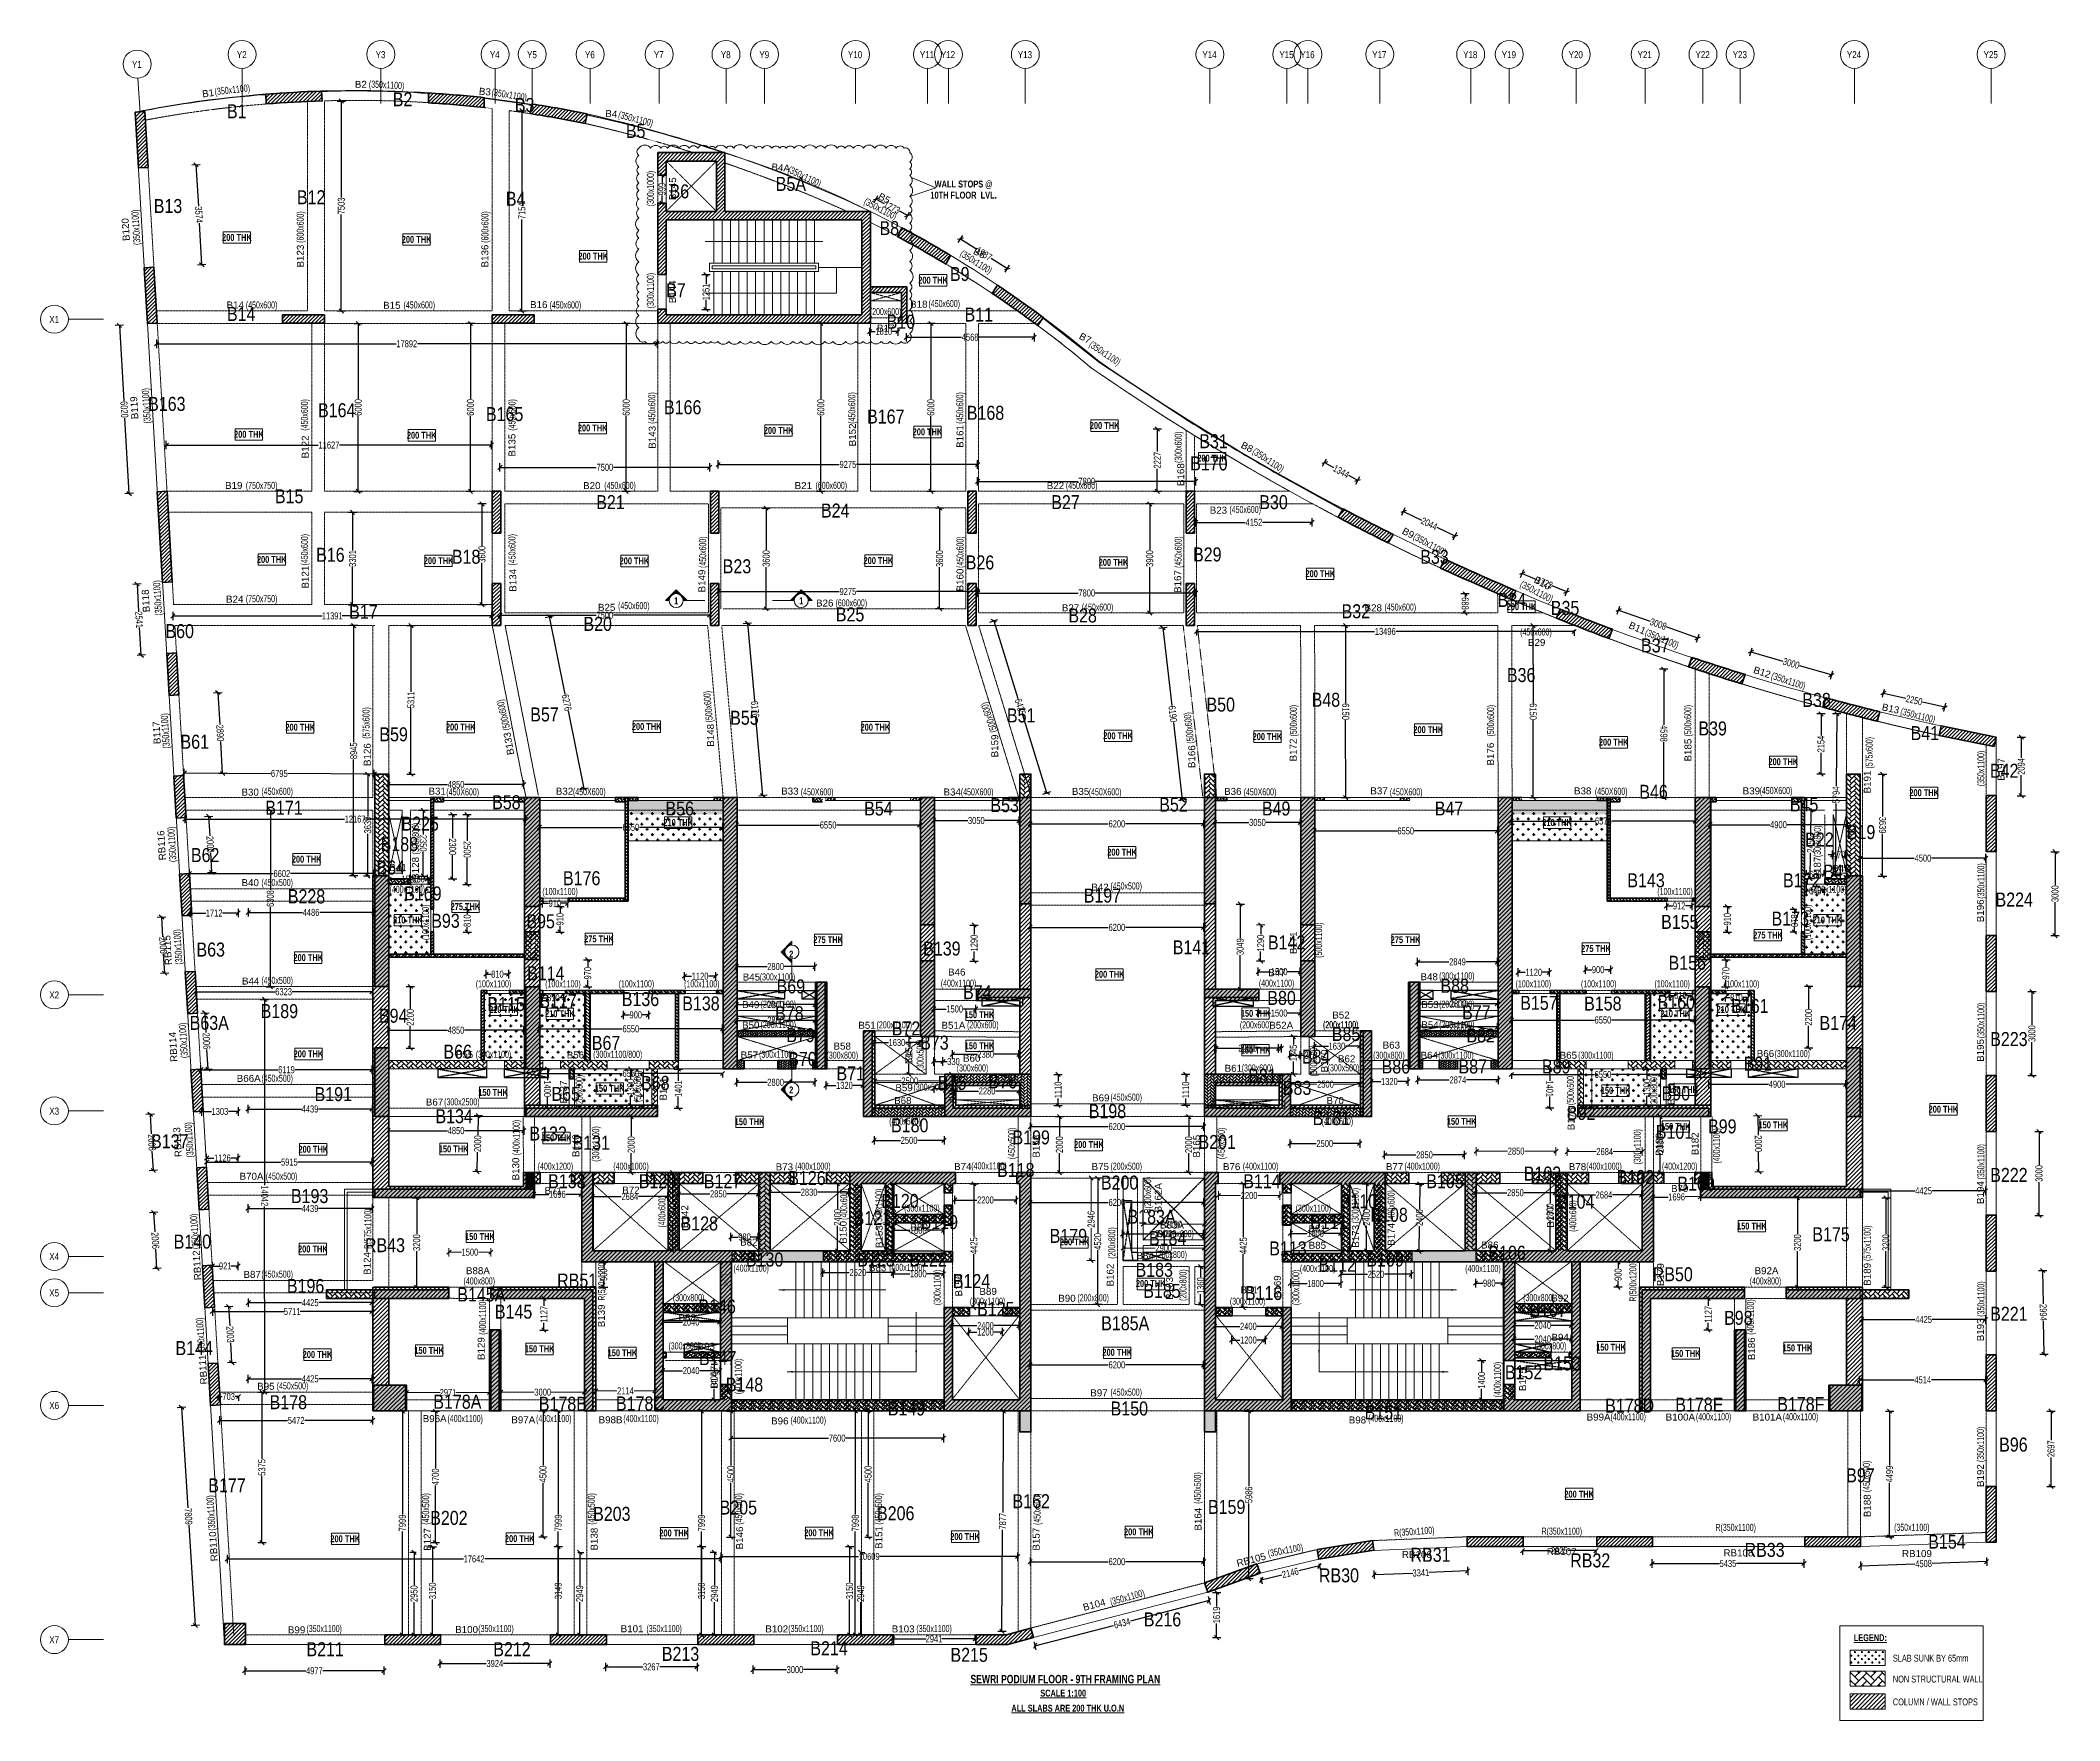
# Model space of a CAD drawing. Header units: millimetres. Extents: x 1 to 72184, y 68 to 60126.
import ezdxf
from ezdxf.enums import TextEntityAlignment as Align

# ---------------------------------------------------------------- set-up
doc = ezdxf.new("R2010")
doc.units = ezdxf.units.MM
doc.linetypes.add('Grid Line', pattern=[2222.5, 1270, -317.5, 317.5, -317.5])
doc.linetypes.add('HIDDEN', pattern=[0.375, 0.25, -0.125])
for name, color, linetype, lineweight in [('A-ANNO-DIMS', 8, 'Continuous', 15), ('A-DETL-MISC', 35, 'Continuous', 15), ('A-FLOR-IDEN', 11, 'Continuous', 9), ('A-GRIDS', 8, 'Continuous', 9), ('A-HIDD-ABVE', 8, 'HIDDEN', 20), ('G-ANNO-SYMB', 1, 'Continuous', 9), ('G-ANNO-TEXT', 231, 'Continuous', 9), ('S-BEAM', 7, 'Continuous', 18), ('S-BEAM-IDEN', 2, 'Continuous', 9), ('S-COL HATCH', 9, 'Continuous', 0), ('S-COLS', 5, 'Continuous', 35), ('S-GRIDS', 8, 'Continuous', 9), ('S-WALL', 4, 'Continuous', 18)]:
    doc.layers.add(name, color=color, linetype=linetype, lineweight=lineweight)
for name, color, linetype in [('Abhinav working', 6, 'Continuous'), ('Beam Nos', 7, 'Continuous'), ('changes', 7, 'Continuous'), ('CUTOUT', 4, 'Continuous'), ('S-CUTOUT', 1, 'Continuous'), ('SUNK SLAB', 8, 'Continuous')]:
    doc.layers.add(name, color=color, linetype=linetype)
doc.styles.add('Arial Narrow', font='ARIALN.TTF', dxfattribs={"height": 400})
doc.styles.add('Dim.s & Anno.(Misc.)', font='ARIALN.TTF')
doc.styles.add('SC-BBS1', font='SansSerif')
doc.styles.add('SOBHA', font='swisscl.ttf')
doc.styles.add('Swis721 LtCn BT', font='swisscl.ttf', dxfattribs={"width": 0.9, "height": 233.355162})
doc.styles.add('Swis721 LtCn BT_2', font='swisscl.ttf', dxfattribs={"height": 244.992296})
doc.styles.add('Swis721 LtCn BT_B', font='', dxfattribs={"width": 0.9, "height": 246.918336})
doc.styles.get('Swis721 LtCn BT_B').set_extended_font_data('Swis721 LtCn BT', bold=True)
doc.dimstyles.new('A-GFC-100', dxfattribs={"dimscale": 100, "dimtxt": 1.75, "dimasz": 1.5, "dimexe": 1.5, "dimexo": 0, "dimgap": 1, "dimtad": 1, "dimdsep": 46, "dimtxsty": 'Dim.s & Anno.(Misc.)', "dimblk": 'ARCHTICK', "dimcen": 0, "dimdle": 1.5, "dimclrd": 256, "dimclre": 8, "dimclrt": 6, "dimazin": 2, "dimtfac": 1, "dimtix": 1, "dimtmove": 2, "dimatfit": 3, "dimfxl": 1, "dimtolj": 1, "dimlwd": -1, "dimlwe": 9, "dimarcsym": 0})
doc.dimstyles.new('S-100', dxfattribs={"dimscale": 100, "dimtxt": 2.5, "dimasz": 1.5, "dimexe": 1.5, "dimexo": 1.5, "dimgap": 0.1, "dimtad": 0, "dimdec": 0, "dimrnd": 0.0005, "dimzin": 0, "dimdsep": 46, "dimtxsty": 'SOBHA', "dimblk": 'OBLIQUE', "dimcen": 0.09, "dimclrd": 8, "dimclre": 8, "dimclrt": 6, "dimadec": 0, "dimazin": 0, "dimtfac": 1, "dimtdec": 0, "dimtofl": 0, "dimtmove": 0, "dimatfit": 3, "dimfxl": 1.5, "dimfxlon": 1, "dimtolj": 1, "dimtzin": 0, "dimlwd": -1, "dimlwe": -1, "dimarcsym": 0})
pattern_1 = [(45, (-31699446.87, 20890861.25), (-75.1300955, 75.1300955), [])]
pattern_2 = [(45, (-31794446.86, 20734809.75), (0, 169.7056275), [360, -120]), (135, (-31794362, 20734894.6), (1e-14, 169.7056275), [360, -120])]
pattern_3 = [(45, (-31794446.86, 20682880.75), (0, 169.7056275), [360, -120]), (135, (-31794362, 20682965.6), (1e-14, 169.7056275), [360, -120])]
pattern_4 = [(45, (-31802317.5, 20729084.55), (0, 169.7056275), [360, -120]), (135, (-31802232.65, 20729169.4), (1e-14, 169.7056275), [360, -120])]
pattern_5 = [(45, (-31802317.5, 20729084.55), (0, 113.13708499), [240, -80]), (135, (-31802260.93, 20729141.12), (9e-15, 113.13708499), [240, -80])]
pattern_6 = [(45, (-31802317.5, 20677155.55), (0, 169.7056275), [360, -120]), (135, (-31802232.65, 20677240.4), (1e-14, 169.7056275), [360, -120])]
pattern_7 = [(45, (-31365336.03, 20949949.553), (0, 84.85281374), [180, -60]), (135, (-31365293.6, 20949991.98), (7e-15, 84.85281374), [180, -60])]
pattern_8 = [(45, (-31365336.03, 20948789.553), (0, 84.85281374), [180, -60]), (135, (-31365293.6, 20948831.98), (7e-15, 84.85281374), [180, -60])]
pattern_9 = [(45, (-31364586.025, 20948789.55), (0, 84.85281374), [180, -60]), (135, (-31364543.6, 20948831.98), (7e-15, 84.85281374), [180, -60])]
pattern_10 = [(45, (-31367286.02, 20948789.55), (0, 84.85281374), [180, -60]), (135, (-31367243.596, 20948831.98), (7e-15, 84.85281374), [180, -60])]
pattern_11 = [(45, (-15037.47, -17858.63), (0, 107.76307), [228.6, -76.2]), (135, (-14983.584, -17804.75), (7e-15, 107.76307), [228.6, -76.2])]
pattern_12 = [(45, (-18086.774, -17858.63), (0, 107.76307), [228.6, -76.2]), (135, (-18032.89, -17804.745), (7e-15, 107.76307), [228.6, -76.2])]
pattern_13 = [(45, (-15037.89, -17858.63), (0, 107.76307), [228.6, -76.2]), (135, (-14984.01, -17804.744), (7e-15, 107.76307), [228.6, -76.2])]
pattern_14 = [(45, (-31618808, 20746156.34), (0, 169.7056275), [360, -120]), (135, (-31618723.15, 20746241.2), (1e-14, 169.7056275), [360, -120])]
pattern_15 = [(45, (-31682274.25, 21473233.52), (-75.1300955, 75.1300955), [])]
pattern_16 = [(45, (-31215772.29, 20872216.62), (-66.29126074, 66.29126074), [])]
pattern_17 = [(45, (-31343257.79, 20900885.62), (-66.29126074, 66.29126074), [])]
pattern_18 = [(360, (-31342228.4, 21128025.92), (187.5, 187.5), [93.75, -281.25]), (90, (-31342181.52, 21127979.05), (-187.5, 187.5), [93.75, -281.25])]
pattern_19 = [(45, (-31782561.91, 20745945.294), (3e-14, 113.13708499), [240, -80]), (135, (-31782505.34, 20746001.86), (4e-14, 113.13708499), [240, -80])]
pattern_20 = [(360, (-31342225.76, 21128025.92), (187.5, 187.5), [93.75, -281.25]), (90, (-31342178.88, 21127979.05), (-187.5, 187.5), [93.75, -281.25])]
pattern_21 = [(45, (-31782559.27, 20745945.294), (3e-14, 113.13708499), [240, -80]), (135, (-31782502.7, 20746001.86), (4e-14, 113.13708499), [240, -80])]

msp = doc.modelspace()

# ---------------------------------------------------------------- texts
at = {"layer": 'A-FLOR-IDEN', "color": 1, "attachment_point": 2, "line_spacing_factor": 0.964267, "style": 'Swis721 LtCn BT_B'}
for s, insert, char_height, width in [('WALL STOPS @ \\P10TH FLOOR  LVL.', (33001.6, 55114.8), 246.918, 3733.482), ('200 THK', (7026.1, 53206.3), 246.92, 1155), ('200 THK', (7026.1, 53206.3), 246.92, 1155), ('200 THK', (13450.1, 53136.3), 246.92, 1155), ('200 THK', (13450.1, 53136.3), 246.92, 1155), ('200 THK', (19764.1, 52536.3), 246.92, 1155), ('200 THK', (19764.1, 52536.3), 246.92, 1155), ('200 THK', (31913.1, 51677.3), 246.92, 1155), ('200 THK', (31913.1, 51677.3), 246.92, 1155), ('200 THK', (19744.6, 46395.3), 246.92, 1155), ('200 THK', (19744.6, 46395.3), 246.92, 1155), ('200 THK', (26391.1, 46308.4), 246.92, 1155), ('200 THK', (26391.1, 46308.4), 246.92, 1155), ('200 THK', (31712.6, 46256.9), 246.92, 1155), ('200 THK', (31712.6, 46256.9), 246.92, 1155), ('200 THK', (38045.1, 46483.3), 246.92, 1155), ('200 THK', (38045.1, 46483.3), 246.92, 1155), ('200 THK', (7455.1, 46168.3), 246.92, 1155), ('200 THK', (7455.1, 46168.3), 246.92, 1155), ('200 THK', (13633.1, 46134.3), 246.92, 1155), ('200 THK', (13633.1, 46134.3), 246.92, 1155), ('200 THK', (41888.1, 45315.8), 246.92, 1155), ('200 THK', (8272.3, 41697), 246.92, 1155), ('200 THK', (8272.3, 41697), 246.92, 1155), ('200 THK', (14237.1, 41651.8), 246.92, 1155), ('200 THK', (14237.1, 41651.8), 246.92, 1155), ('200 THK', (21236.6, 41644.8), 246.92, 1155), ('200 THK', (21236.6, 41644.8), 246.92, 1155), ('200 THK', (29957.1, 41654.8), 246.92, 1155), ('200 THK', (29957.1, 41654.8), 246.92, 1155), ('200 THK', (38362.6, 41591.3), 246.92, 1155), ('200 THK', (38362.6, 41591.3), 246.92, 1155), ('200 THK', (45755.1, 41186.8), 246.92, 1155), ('200 THK', (45755.1, 41186.8), 246.92, 1155), ('200 THK', (52946.1, 40009.3), 246.92, 1155), ('200 THK', (52946.1, 40009.3), 246.92, 1155), ('200 THK', (9289.6, 35698.3), 246.92, 1155), ('200 THK', (9289.6, 35698.3), 246.92, 1155), ('200 THK', (15028.6, 35707.3), 246.92, 1155), ('200 THK', (15028.6, 35707.3), 246.92, 1155), ('200 THK', (21675.6, 35724.3), 246.92, 1155), ('200 THK', (21675.6, 35724.3), 246.92, 1155), ('200 THK', (29850.6, 35699.8), 246.92, 1155), ('200 THK', (29850.6, 35699.8), 246.92, 1155), ('200 THK', (38524.6, 35395.8), 246.92, 1155), ('200 THK', (38524.6, 35395.8), 246.92, 1155), ('200 THK', (43865.1, 35366.3), 246.92, 1155), ('200 THK', (43865.1, 35366.3), 246.92, 1155), ('200 THK', (49612.1, 35612.8), 246.92, 1155), ('200 THK', (49612.1, 35612.8), 246.92, 1155), ('200 THK', (56244.1, 35166.3), 246.92, 1155), ('200 THK', (56244.1, 35166.3), 246.92, 1155), ('200 THK', (62305.1, 34466.8), 246.92, 1155), ('200 THK', (62305.1, 34466.8), 246.92, 1155), ('200 THK', (67342.1, 33359.8), 246.92, 1155), ('200 THK', (67342.1, 33359.8), 246.92, 1155), ('210 THK', (22801.1, 32291.2, 0), 246.92, 1155), ('210 THK', (54219.4, 32291.2, 0), 246.92, 1155), ('200 THK', (38670.3, 31234.1), 246.92, 1155), ('200 THK', (9519.7, 30983.2), 246.92, 1155), ('275 THK', (15195.7, 29290.2), 246.92, 1155), ('210 THK', (13138.6, 28807.7, 0), 246.92, 1155), ('275 THK', (61758, 28270.2), 246.92, 1155), ('210 THK', (63881.9, 28807.7, 0), 246.92, 1155), ('200 THK', (9576.2, 27463.5), 246.92, 1155), ('275 THK', (19969.1, 28135), 246.92, 1155), ('275 THK', (28162.3, 28104.5), 246.92, 1155), ('275 THK', (48802.4, 28104.5), 246.92, 1155), ('275 THK', (55608.9, 27788.7), 246.92, 1155), ('200 THK', (38224.9, 26867.3), 246.92, 1155), ('210 THK', (16572.1, 25611.1, 0), 246.92, 1155), ('210 THK', (18572.9, 25461.1, 0), 246.92, 1155), ('150 THK', (33573, 25424.2), 246.92, 1155), ('150 THK', (43443.9, 25472.2), 246.92, 1155), ('210 THK', (58447.6, 25461.1, 0), 246.92, 1155), ('210 THK', (60448.5, 25611.1, 0), 246.92, 1155), ('200 THK', (9583.7, 24025.1), 246.92, 1155), ('150 THK', (33573, 24313.1), 246.92, 1155), ('150 THK', (43443.9, 24157.7), 246.92, 1155), ('150 THK', (16184.5, 22646.9, 0), 246.92, 1155), ('150 THK', (20352.5, 22789.4), 246.92, 1155), ('150 THK', (56313.3, 22715.5, 0), 246.92, 1155), ('150 THK', (58722.6, 22747.6, 0), 246.92, 1155), ('200 THK', (68030.7, 22044.8), 246.92, 1155), ('150 THK', (18454.4, 21018.1, 0), 246.92, 1155), ('150 THK', (25352.8, 21600.4), 246.92, 1155), ('150 THK', (50809.5, 21610.7), 246.92, 1155), ('150 THK', (58458.8, 21431.2, 0), 246.92, 1155), ('150 THK', (61950.3, 21485), 246.92, 1155), ('200 THK', (9757.2, 20613.1), 246.92, 1155), ('150 THK', (14775, 20625.3), 246.92, 1155), ('200 THK', (37483.5, 20782.9), 246.92, 1155), ('150 THK', (15713, 17494.5), 246.92, 1155), ('150 THK', (61181.3, 17869.1), 246.92, 1155), ('200 THK', (9741.7, 17049.8), 246.92, 1155), ('200 THK', (36973, 17300.3), 246.92, 1155), ('200 THK', (39693, 15815.7), 246.92, 1155), ('200 THK', (9907.7, 13277.9), 246.92, 1155), ('150 THK', (13897.5, 13424.7), 246.92, 1155), ('150 THK', (17846.9, 13481.1), 246.92, 1155), ('150 THK', (20809, 13340.1), 246.92, 1155), ('200 THK', (38495.8, 13355.4), 246.92, 1155), ('150 THK', (56149, 13538.5), 246.92, 1155), ('150 THK', (58818.7, 13315.4), 246.92, 1155), ('150 THK', (62812.5, 13512.1), 246.92, 1155), ('200 THK', (55009, 8284.8), 246.92, 1155), ('200 THK', (10898.3, 6692.7), 246.92, 1155), ('200 THK', (17138.1, 6696.4), 246.92, 1155), ('200 THK', (22657.4, 6896.9), 246.92, 1155), ('200 THK', (27837.5, 6904.9), 246.92, 1155), ('200 THK', (33057.4, 6770.4), 246.92, 1155), ('200 THK', (39268.8, 6940.3), 246.92, 1155)]:
    msp.add_mtext(s, dxfattribs=dict(at, insert=insert, char_height=char_height, width=width))
at = {"layer": 'Abhinav working', "char_height": 500, "attachment_point": 1, "style": 'Dim.s & Anno.(Misc.)'}
for s, insert in [('B1', (6670.8, 57842.4)), ('B2', (12597.5, 58268.8, 0)), ('B3', (16961.3, 58065.4)), ('B5', (20930.5, 57139.6, 0)), ('B6', (22491.4, 54979.4)), ('B5A', (26286.7, 55245.5, 0)), ('B13', (4052.5, 54455.5)), ('B12', (9171.1, 54768)), ('B4', (16639.4, 54714.4)), ('B8', (29998.7, 53663.7)), ('B9', (32515.6, 52025.3)), ('B7', (22369, 51445.1, 0)), ('B14', (6671.8, 50597.8)), ('B11', (33036.8, 50577.3)), ('B10', (30252.9, 50320.1, 0)), ('B163', (3852, 47382.7)), ('B164', (9926.3, 47156.9, 0)), ('B165', (15928.2, 47018.7, 0)), ('B166', (22292.6, 47262, 0)), ('B167', (29552.5, 46930.8)), ('B168', (33117.7, 47063.6)), ('B31', (41429.9, 46049)), ('B170', (41103.2, 45255.6, 0)), ('B15', (8384.7, 44082.1)), ('B21', (19870.2, 43870.2, 0)), ('B24', (27905.2, 43570.6)), ('B27', (36136.8, 43870.2, 0)), ('B30', (43572.9, 43870.2, 0)), ('B16', (9857.8, 41988.8)), ('B18', (14710.4, 41920.2, 0)), ('B29', (41205.5, 42001.1)), ('B33', (49326.9, 41916, 0)), ('B23', (24392, 41577.6)), ('B26', (33079.6, 41716, 0)), ('B17', (11039.7, 39952.8)), ('B25', (28435.8, 39859.2)), ('B28', (36749, 39819.5)), ('B32', (46514, 39970.2, 0)), ('B34', (52094.7, 40374, 0)), ('B35', (53995.7, 40089.6)), ('B60', (4471.7, 39261.3, 0)), ('B20', (19412.7, 39520.2, 0)), ('B37', (57219.2, 38747.6)), ('B36', (52424.8, 37690.7)), ('B48', (45444.6, 36807)), ('B57', (17513.2, 36282.5)), ('B55', (24658.1, 36164.2, 0)), ('B51', (34553.2, 36248.9, 0)), ('B50', (41686.6, 36635.5, 0)), ('B38', (62984.8, 36799.5, 0)), ('B59', (12118.8, 35572)), ('B39', (59270.9, 35782.3)), ('B41', (66856.8, 35615.2)), ('B61', (5009.7, 35307, 0)), ('B42', (69693.9, 34270.6)), ('B46', (57156.9, 33516.5)), ('B171^I', (8041.9, 32948.9)), ('B58', (16148.7, 33143.5)), ('B56', (22346.6, 32920.2, 0)), ('B54', (29449.4, 32920.2, 0)), ('B53', (33960.5, 33040.6)), ('B52', (39996.9, 33060.8)), ('B49', (43667.4, 32920.2, 0)), ('B47', (49845.8, 32920.2, 0)), ('B45', (62539.3, 33065.3)), ('B225', (12907.2, 32378.7)), ('B22', (63087.4, 31811.2)), ('B19', (64576.4, 32077.1)), ('B62', (5383.3, 31257.1, 0)), ('B188', (12165, 31645.7)), ('B64', (12016.9, 30812.2)), ('B176', (18682.3, 30429.4, 0)), ('B143', (56730.6, 30353.7)), ('B172', (62295.5, 30353.5, 0)), ('B43', (63737.3, 30663.6)), ('B228', (8845, 29776.5, 0)), ('B169', (13005.6, 29885.4)), ('B197', (37297.9, 29808.5)), ('B224', (69891.3, 29665)), ('B93', (13973, 28907.2, 0)), ('B95', (17374.2, 28888.5)), ('B173', (61884.9, 28985.6, 0)), ('B155^I', (57936.1, 28868)), ('B63', (5580.4, 27878.4, 0)), ('B139', (31559, 27915.8)), ('B141', (40479.2, 27957.9)), ('B142', (43881.8, 28131.8)), ('B114', (17397.9, 27030.4)), ('B156^I', (58204.4, 27406)), ('B117', (17838, 26039.2)), ('B136^I', (20783.8, 26109.5)), ('B69', (26318.8, 26562.7)), ('B74', (32984.1, 26355.2)), ('B80', (43860.4, 26149.6, 0)), ('B88', (50049.9, 26582.2)), ('B160^I', (57811.5, 25998.4)), ('B63A', (5337.4, 25258.7, 0)), ('B189', (7875.3, 25679)), ('B94', (12103.7, 25513.7)), ('B115', (15984.1, 25930)), ('B138^I', (22946.1, 25953.1, 0)), ('B78', (26266.6, 25602.8)), ('B77', (50824.1, 25636.7)), ('B157^I', (52902, 25974)), ('B158^I', (55185.8, 25949.6)), ('B161', (60442, 25862.3)), ('B67', (19712.1, 24541.6)), ('B79', (26663.4, 24820.3)), ('B72', (30436.3, 25059.6, 0)), ('B73', (31451.3, 24550.2, 0)), ('B85', (46166.3, 24859.6, 0)), ('B82', (50978.9, 24810)), ('B174', (63599.9, 25255, 0)), ('B223', (69701.7, 24680.3, 0)), ('B66', (14409.3, 24228.2)), ('B70', (26734.1, 23969.2)), ('B84', (45098.7, 24049.7)), ('B68', (21474.8, 23109.8)), ('B71', (28457.5, 23450.6)), ('B75', (32082.3, 23113.8, 0)), ('B76', (33893.9, 23166.3)), ('B81', (43179.4, 23366.8)), ('B86', (47946.1, 23699.6, 0)), ('B87', (50695.6, 23699.6, 0)), ('B89', (53678.8, 23699.6, 0)), ('B91', (60891.3, 23795.7)), ('B191', (9802.2, 22710.9, 0)), ('B65', (18268.9, 22718.9)), ('B83', (44414.6, 22934.9)), ('B90', (57955.3, 22736.4)), ('B134', (14123.1, 21921.8)), ('B198^I', (37477.9, 22100.7)), ('B181', (45480.8, 21852.1, 0)), ('B92', (54569.9, 22037.6)), ('B137', (3957.2, 21026.3, 0)), ('B132', (17483.9, 21302.8, 0)), ('B131', (19024.6, 20972.9)), ('B180', (30409.2, 21596.2, 0)), ('B199', (34751.3, 21165.6, 0)), ('B201', (41401.3, 20999.6, 0)), ('B101', (57748.5, 21363.2)), ('B99', (59615.4, 21558.9)), ('B133', (18152.5, 19599.6, 0)), ('B129', (21391.8, 19599.6, 0)), ('B127', (23717.4, 19599.6, 0)), ('B126', (26734.4, 19711.8)), ('B118', (34201, 19999.6, 0)), ('B200^I', (37912.1, 19549.6, 0)), ('B114', (43001.3, 19599.6, 0)), ('B105', (49543.1, 19599.6, 0)), ('B103', (53028.8, 19871.9)), ('B102', (56351.6, 19745.7)), ('B100', (58518.8, 19510.9)), ('B222', (69701.7, 19822.1, 0)), ('B193', (8957.3, 19068.2, 0)), ('B120', (30059.4, 18894.7)), ('B110', (46448.9, 18880.5)), ('B104', (54216.9, 18867.4)), ('B128', (22886.8, 18089)), ('B121', (29072.8, 18280.5)), ('B119', (31466.6, 18135.1)), ('B183A^I', (38864.4, 18329.7, 0)), ('B111', (45391.4, 18136.9)), ('B108', (47545.6, 18397.8)), ('B140', (4766.3, 17439.8, 0)), ('B179', (36081.3, 17644.7, 0)), ('B184^I', (39630.5, 17563.7, 0)), ('B175', (63344.7, 17702.3, 0)), ('RB43', (11601.9, 17310.9, 0)), ('B130', (25221.9, 16799.6, 0)), ('B123', (29201.3, 16799.6, 0)), ('B122', (31062.8, 16799.6, 0)), ('B113', (43929.3, 17197.7)), ('B112', (45691.7, 16610.7)), ('B109', (47401.3, 16799.6, 0)), ('B106', (51762.5, 17041.2)), ('RB51', (18473.6, 16048.9, 0)), ('B124', (32616.9, 16025.9)), ('B183^I', (39149.7, 16428.1, 0)), ('RB50', (57638.1, 16273)), ('B196', (8813, 15853.4, 0)), ('B145A', (14905.9, 15548.9, 0)), ('B185^I', (39427.6, 15679, 0)), ('B116', (43058.6, 15601.9, 0)), ('B145', (16247, 14935.9, 0)), ('B146', (23525.9, 15122)), ('B125', (33485.1, 15032)), ('B185A^I', (37922, 14520.8, 0)), ('B107', (53229.5, 14999.6, 0)), ('B98', (60187.4, 14714.6)), ('B221^I', (69701.7, 14858.9, 0)), ('B144', (4831.7, 13634.8, 0)), ('B147', (23545.6, 13274.4, 0)), ('B153', (53730.6, 13083.6)), ('B148', (24501.3, 12326.7, 0)), ('B152', (52352.6, 12770.7)), ('B178', (8195.5, 11699.6, 0)), ('B178A', (14048, 11716.6, 0)), ('B178B', (17819.2, 11641.6, 0)), ('B178C', (20576.9, 11655.1, 0)), ('B178D', (55938.5, 11574, 0)), ('B178E', (58444.9, 11612.6, 0)), ('B178F', (62088.7, 11631.8, 0)), ('B149', (30292.6, 11474.4, 0)), ('B150', (38258.6, 11474.4, 0)), ('B151', (47341.7, 11331.2)), ('B96', (70022, 10184.4)), ('B177', (6003.1, 8728.5, 0)), ('B97', (64554.6, 9085.2)), ('B205', (24281.5, 7934.8, 0)), ('B162', (34751.3, 8161.6, 0)), ('B159', (41739.2, 7955.5)), ('B202', (13935.6, 7564.7, 0)), ('B203', (19758.9, 7708.5, 0)), ('B206', (29908.9, 7728.8, 0)), ('B154', (67487.4, 6714.8, 0)), ('RB31', (48978.3, 6244.7)), ('RB32', (54688, 6044.5)), ('\\pxt0;RB33', (60920.8, 6420.3)), ('RB30', (45706, 5510.7)), ('B216', (39445.1, 3937)), ('B214', (27524.8, 2902.8)), ('B211', (9512, 2870)), ('B212', (16190, 2870)), ('B213', (22215.8, 2702.6)), ('B215', (32533.3, 2669.2))]:
    msp.add_mtext_dynamic_manual_height_columns(s, width=21149.247, gutter_width=5423.5, heights=[0], dxfattribs=dict(at, insert=insert))
at = {"layer": 'Beam Nos', "color": 3, "style": 'SC-BBS1'}
for s, p in [('B2', (11457.2, 58354.9, 0)), ('B14', (6969.2, 50468.4, 0)), ('B15', (12565.7, 50455.9, 0)), ('B16', (17817.2, 50480.4, 0)), ('B18', (31404.7, 50495.4, 0)), ('B17', (30219.7, 49638.9, 0)), ('B19', (6912.7, 44018.4, 0)), ('B20', (19713.7, 44011.5)), ('B21', (27273.7, 44011.5)), ('B22', (36288.2, 44011.5)), ('B23', (42113.2, 43133.1)), ('B24', (6948.2, 39951)), ('B25', (20243.2, 39661.5)), ('B26', (28039.7, 39813)), ('B27', (36826.7, 39644.6)), ('B28', (47649, 39644.6)), ('B29', (53490, 38407.1)), ('B30', (7500.5, 33054.1)), ('B31', (14185.5, 33090.1)), ('B32', (18738, 33088.1)), ('B33', (26794, 33092.6)), ('B34', (32596, 33060.6)), ('B35', (37186, 33081.6)), ('B36', (42628, 33082.1)), ('B37', (47854.5, 33100.6)), ('B38', (55135.5, 33100.6)), ('B39', (61165, 33100.6)), ('B41', (12782.7, 30360.7)), ('B43', (64364.1, 30330)), ('B40', (7502.5, 29820.1)), ('B42', (37878.6, 29661.5)), ('B45', (25419.7, 26447)), ('B46', (32758.7, 26624.5)), ('B47', (44208.2, 26599.5)), ('B48', (49647.2, 26458)), ('B44', (7518.2, 26304)), ('B49', (25394.7, 25459.5)), ('B52', (46494, 25087.8)), ('B53', (49675, 25460.2)), ('B50', (25394.7, 24729.5)), ('B51', (29551.2, 24721.5)), ('B51A', (32640.1, 24721.5)), ('B52A', (44357.4, 24721.5)), ('B54', (49677.3, 24736.3)), ('B55', (15163.8, 23675.7)), ('B56', (19127.2, 23660.8)), ('B57', (25346.2, 23661.5, 0)), ('B58', (28664.4, 23976.7)), ('B60', (33294.2, 23544)), ('B62', (46698.5, 23524.3)), ('B63', (48294, 24013.5)), ('B64', (49651, 23651)), ('B65', (54621.5, 23650.2)), ('B66', (61668.4, 23712.7, 0)), ('B66A', (7448.6, 22823.9)), ('B61', (42646.2, 23184.8)), ('B59', (30875.8, 22491)), ('B69', (37908, 22127.4)), ('B67', (14091, 21976.3)), ('B68', (30831.5, 22032.4)), ('B70', (46288, 22032.4)), ('B70A', (7548.3, 19325.1)), ('B73', (26598.7, 19661.5)), ('B74', (32975.7, 19672.5)), ('B75', (37889.7, 19672.5)), ('B76', (42585.2, 19669)), ('B77', (48410.2, 19669)), ('B78', (54949.2, 19669)), ('B71', (18334.2, 18808.1)), ('B72', (21109.2, 18830.6)), ('B79', (58603.7, 18885.5)), ('B80', (31413.7, 17506.6)), ('B83A', (40452.4, 17582.3)), ('B81', (45642.5, 17449.1)), ('B82', (25326.9, 16971.3)), ('B84', (39495.6, 16492.1)), ('B85', (45649.7, 16857.6)), ('B86', (51814.4, 16867.1)), ('B87', (7571.2, 15817.2)), ('B88A', (15640.8, 15949.2, 0)), ('B83', (29929.2, 16055.1)), ('B92A', (61706.5, 15949.2)), ('B89', (33881.1, 15210.4)), ('B90', (36699.6, 14963.7, 0)), ('B91', (43212.1, 15265.3, 0)), ('B92', (54320.9, 14971.3, 0)), ('B88', (23124.7, 14272.7)), ('B94', (54330, 13568.2, 0)), ('B93', (23807.6, 13246.9, 0)), ('B95', (8061.4, 11818.5, 0)), ('B97', (37843.4, 11583.5, 0)), ('B96A', (14095.5, 10661.8, 0)), ('B97A', (17264, 10620.7, 0)), ('B98B', (20383.4, 10620.7, 0)), ('B96', (26434.4, 10579.5, 0)), ('B98', (47082.9, 10614.8, 0)), ('B99A', (55702.8, 10717.9, 0)), ('B100A', (58625.8, 10717.9, 0)), ('B101A', (61734.3, 10717.9, 0)), ('B99', (9159.9, 3111.7, 0)), ('B100', (15237.4, 3124.2, 0)), ('B101', (21153, 3151.2, 0)), ('B102', (26325.2, 3145.7, 0)), ('B103', (30843.4, 3145.7, 0))]:
    msp.add_text(s, height=250, dxfattribs=at).set_placement(p, align=Align.BOTTOM_CENTER)
for s, rotation, p in [('B1', 7.549164, (6023.4, 58039.2)), ('B3', 355.133948, (15874.8, 58096.5, 0)), ('B4', 355.133948, (20392, 57301.5, 0)), ('B4A', 355.133948, (26450.3, 55379.9, 0)), ('B145', 90, (22802.7, 54822, 0)), ('B5', 332.64829, (30078.8, 54301.4, 0)), ('B123', 90, (9493.7, 52414.9)), ('B136', 90, (16091.2, 52417.3, 0)), ('B6', 332.64829, (33477.2, 52344.1)), ('B144', 90, (22792.8, 51136.3)), ('B7', 332.64829, (37261.5, 49305.6, 0)), ('B143', 90, (22073.1, 45936.8)), ('B152', 90, (29228.7, 46023.7, 0)), ('B161', 90, (33075, 45968.2, 0)), ('B122', 90, (9669, 45594.4)), ('B135', 90, (17058.8, 45658.1, 0)), ('B8', 332.64829, (43045.8, 45415.9, 0)), ('B168', 90, (40966.6, 44605.3, 0)), ('B9', 332.64829, (48806.4, 42340.1, 0)), ('B121', 90, (9669, 40940.8)), ('B134', 90, (17090.5, 40825.5, 0)), ('B149', 90, (23848.5, 40801.5, 0)), ('B160', 90, (33075, 40836.7, 0)), ('B167', 90, (40857.4, 40782.5, 0)), ('B10', 331.961303, (53602.8, 40552.1)), ('B11', 335.988913, (57007.3, 38937.1)), ('B12', 341.267559, (61484.1, 37352.5)), ('B13', 347.635051, (66099.7, 36047.1, 0)), ('B133', 99.963771, (16942.2, 35022.7, 0)), ('B148', 90, (24158.5, 35285, 0)), ('B126', 90, (11884.9, 34596.2)), ('B159', 90, (34317.5, 34905.6, 0)), ('B166', 90, (41359.2, 34522.8, 0)), ('B172', 90, (44985.7, 34761.1)), ('B176', 90, (52038.7, 34615.1, 0)), ('B185', 90, (59098, 34757.9)), ('B191', 90, (65507.1, 33618.9, 0)), ('B128', 90, (13607.3, 30529.3)), ('B187', 90, (63721.2, 30540.4, 0)), ('B171', 90, (44991, 27869.9)), ('B154', 90, (31243.6, 23937.3)), ('B170', 90, (46102.3, 23648.2)), ('B137', 90, (18899.9, 22538.7)), ('B141', 90, (22465.5, 22641.1)), ('B181', 90, (58493.9, 22475.6)), ('B178', 90, (54918.9, 21578.8)), ('B140', 90, (19343.7, 20620.3)), ('B158', 90, (35797.8, 20599.4, 0)), ('B165', 90, (41527, 20599.2, 0)), ('B180', 90, (58067.3, 20662.8)), ('B182', 90, (59352.7, 20686)), ('B130', 90, (17193.9, 19784.9, 0)), ('B142', 90, (23235.4, 18083.4)), ('B177', 90, (54185.2, 18096.1)), ('B150', 90, (28900.8, 17520.5, 0)), ('B153', 90, (30186.4, 17365.7, 0)), ('B173', 90, (47216.2, 17377.6)), ('B174', 90, (48486, 17449.6)), ('B124', 90, (11884.9, 16407.3)), ('B156', 90, (33027.9, 15636.2, 0)), ('B163', 90, (40564.8, 15515.4, 0)), ('B169', 90, (44421, 15576.7, 0)), ('B179', 90, (58114.2, 16010)), ('B189', 90, (65507.1, 16019, 0)), ('B139', 90, (20254.8, 14536)), ('B129', 90, (15956.2, 13365.7, 0)), ('B186', 90, (61370.8, 13358.7, 0)), ('B147', 90, (24288.5, 12339.8, 0)), ('B175', 90, (53186.8, 12252.8)), ('B188', 90, (65507.1, 7747.6, 0)), ('B164', 90, (41583.5, 7267.3, 0)), ('B127', 90, (14032.2, 6543)), ('B138', 90, (19998.8, 6554.7)), ('B146', 90, (25196.2, 6595.9, 0)), ('B151', 90, (30174.3, 6614.2, 0)), ('B157', 90, (35797.8, 6553.5, 0))]:
    msp.add_text(s, height=250, rotation=rotation, dxfattribs=at).set_placement(p, align=Align.BOTTOM_CENTER)
at = {"layer": 'Beam Nos', "style": 'SC-BBS1'}
for s, rotation, p in [('B120', 93.339, (3248.4, 53376.2, 0)), ('B119', 93.339, (3556.4, 47004.7, 0)), ('B118', 93.339, (3967.9, 40102.2, 0)), ('B117', 93.339, (4356.9, 35390.2, 0)), ('B197', 90, (70289.9, 34065.7, 0)), ('RB116', 93.339, (4532.9, 31362.2, 0)), ('B196', 90, (69552.3, 29012.6, 0)), ('RB115', 93.339, (4749.4, 27619.2, 0)), ('RB114', 93.339, (4945.4, 24158.2, 0)), ('B195', 90, (69552.3, 24021.8, 0)), ('RB113', 93.339, (5101.9, 20755.7, 0)), ('B162A', 90, (40160, 18757.7, 0)), ('B194', 90, (69552.3, 18940.7, 0)), ('RB112', 93.339, (5798.4, 16353.2, 0)), ('B162', 90, (38445.4, 15994.9, 0)), ('B193', 90, (69552.3, 14034.7, 0)), ('RB111', 93.339, (6015.6, 12629.1, 0)), ('B192', 90, (69552.3, 8826.1, 0)), ('RB110', 93.339, (6384.4, 6307.7, 0)), ('RB105', 14.57455, (43334.7, 5624.4, 0)), ('B104', 14.57455, (37721.2, 4017.4, 0))]:
    msp.add_text(s, height=250, rotation=rotation, dxfattribs=at).set_placement(p, align=Align.BOTTOM_CENTER)
for s, p in [('RB106', (49205.9, 5804.8, 0)), ('RB107', (54383.9, 5906.8, 0)), ('RB108', (60702.4, 5864.8, 0)), ('RB109', (67083.9, 5838.8, 0))]:
    msp.add_text(s, height=250, dxfattribs=at).set_placement(p, align=Align.BOTTOM_CENTER)
at = {"layer": 'G-ANNO-SYMB', "color": 5, "char_height": 246.9, "width": 330, "line_spacing_factor": 0.964267, "style": 'Swis721 LtCn BT_B'}
for s, insert, attachment_point in [('1', (22728.7, 40216.7), 2), ('1', (27200.1, 40216.7), 2), ('2', (26841.5, 27343.5), 8), ('2', (26841.5, 22487.4), 8)]:
    msp.add_mtext(s, dxfattribs=dict(at, insert=insert, attachment_point=attachment_point))
at = {"layer": 'G-ANNO-TEXT', "color": 7, "char_height": 244.992, "attachment_point": 1, "line_spacing_factor": 0.971848, "style": 'Swis721 LtCn BT_2'}
for s, insert, width in [('\\fSwis721 LtCn BT|b1|i0|c0|p34|;\\LLEGEND:', (64826.8, 3155), 1299), ('SLAB SUNK BY 65mm', (66222.7, 2421.9), 3845.238), ('NON STRUCTURAL WALL', (66222.7, 1675.4), 3845.238), ('COLUMN / WALL STOPS', (66222.7, 859), 3845.238)]:
    msp.add_mtext(s, dxfattribs=dict(at, insert=insert, width=width))
at = {"layer": 'G-ANNO-TEXT', "color": 6, "insert": (33248.6, 1701.9), "char_height": 300, "width": 6923.66, "attachment_point": 1, "line_spacing_factor": 0.971848, "style": 'Swis721 LtCn BT_2'}
msp.add_mtext('{\\fSwis721 LtCn BT|b1|i0|c0|p34;\\LSEWRI PODIUM FLOOR - 9TH FRAMING PLAN }', dxfattribs=at)
at = {"layer": 'G-ANNO-TEXT', "color": 1, "char_height": 244.992, "attachment_point": 1, "line_spacing_factor": 0.971848, "style": 'Swis721 LtCn BT_2'}
for s, insert, width in [('{\\fSwis721 LtCn BT|b1|i0|c0|p34;\\LSCALE 1:100}', (35746.5, 1174.3), 1551.037), ('{\\fSwis721 LtCn BT|b1|i0|c0|p34;\\LALL SLABS ARE 200 THK U.O.N}', (34712.3, 635.9), 3728.693)]:
    msp.add_mtext(s, dxfattribs=dict(at, insert=insert, width=width))
at = {"layer": 'S-BEAM-IDEN', "color": 3, "style": 'Swis721 LtCn BT', "width": 0.8}
for s, rotation, p in [('(350x1100)', 6.479048, (6245.3, 58166.7)), ('(350x1100)', 356.840561, (11737.9, 58447.1)), ('(350x1100)', 350.685392, (16117.7, 58161.9)), ('(300x1000)', 90, (21932.9, 54196.1, 0)), ('(350x1100)', 331.79745, (29413, 54292.4)), ('(600x600)', 90, (9416.2, 52889.7)), ('(600x600)', 90, (16018.6, 52889.7, 0)), ('(300x1100)', 90, (21932.9, 50548.3, 0)), ('(350x1100)', 326.357118, (37461.1, 49193.7)), ('(450x600)', 90, (9566.7, 46176.3, 0)), ('(450x600)', 90, (16985.4, 46175.2)), ('(450x600)', 90, (21983.2, 46422.3, 0)), ('(450x600)', 90, (29133.2, 46422.3, 0)), ('(450x600)', 90, (32993.9, 46422.3, 0)), ('(300x600)', 90, (40800.9, 45020.9, 0)), ('(350x1100)', 326.357118, (43300.1, 45371.7)), ('(450x600)', 90, (9566.7, 41355.5, 0)), ('(450x600)', 90, (16985.4, 41354.4)), ('(450x600)', 90, (23800.9, 41269.3, 0)), ('(450x600)', 90, (33000.9, 41269.3, 0)), ('(450x600)', 90, (40800.9, 41269.3, 0)), ('(350x1100)', 331.043017, (49050.7, 42309.3)), ('(350x1100)', 332.517574, (52866.3, 40606.5)), ('(350x1100)', 336.769663, (57337.5, 38877)), ('(350x1100)', 341.716901, (61850.2, 37313.2)), ('(500x600)', 103.063954, (16803.9, 35489.7)), ('(500x600)', 95.079556, (24043.9, 35758.2, 0)), ('(500x600)', 109.177342, (34211.8, 35433.5, 0)), ('(500x600)', 90, (44917.1, 35245.5)), ('(500x600)', 90, (51967.2, 35245.6, 0)), ('(500x600)', 90, (59017.1, 35245.6)), ('(350x1100)', 345.468765, (66472.8, 36034.7)), ('(575x600)', 90, (11767.4, 35164.2)), ('(500x600)', 96.261232, (41242.3, 35002.4, 0)), ('(575x600)', 90, (65500.7, 34098.1)), ('(300x800)', 90, (13536.6, 31031)), ('(300x800)', 90, (63650.8, 30933.5)), ('(500x1100)', 90, (45818.7, 27331.9)), ('(300x500)', 90, (31573.9, 23287.9, 0)), ('(300x500)', 90, (45641.9, 23089.6, 0)), ('(200x800)', 90, (19384.9, 22025)), ('(500x500)', 90, (21468.5, 22176.5, 0)), ('(500x500)', 90, (54821.3, 22067.5)), ('(200x800)', 90, (57802.3, 22025)), ('(400x1100)', 90, (17133.4, 20275)), ('(300x1100)', 90, (19976.6, 20045.9)), ('(450x500)', 90, (34844.5, 20134.3, 0)), ('(450x500)', 90, (42341.9, 20134.3, 0)), ('(300x1100)', 90, (57209.8, 19944)), ('(400x1100)', 90, (60042.1, 19979.5)), ('(400x600)', 90, (28844.5, 17964.6)), ('(300x1100)', 90, (30098.5, 17815.8)), ('(300x1100)', 90, (47124, 17842.6)), ('(400x600)', 90, (48410.1, 17901.7, 0)), ('R(575x1100)', 90, (11831.1, 16925.9)), ('(400x600)', 90, (22344.5, 17692.2)), ('(400x600)', 90, (54904.4, 17540.5, 0)), ('(575x1100)', 90, (65430.4, 16497.3, 0)), ('R(500x1200)', 90, (20188.4, 15077.6)), ('(300x1100)', 90, (32183, 14916.7, 0)), ('(200x800)', 90, (40971.6, 15069.9)), ('(300x1100)', 90, (45003.4, 14916.7, 0)), ('R(500x1200)', 90, (57055.3, 15046.8)), ('(400x1100)', 90, (15930, 13859.6)), ('(400x1100)', 90, (61256.4, 13859.6)), ('(400x1100)', 90, (25071, 11736.1)), ('(400x1100)', 90, (52209.7, 11624.8)), ('(450x500)', 90, (41489, 7817.4)), ('(450x500)', 90, (65400.9, 8232.9)), ('(450x500)', 90, (13897.4, 7072.1)), ('(450x500)', 90, (19821.6, 7072.1, 0)), ('(450x500)', 90, (25088.3, 7072.1)), ('(450x500)', 90, (30088.3, 7072.1)), ('(450x500)', 90, (35755.5, 7061.2))]:
    msp.add_text(s, height=250, rotation=rotation, dxfattribs=at).set_placement(p)
at = {"layer": 'S-BEAM-IDEN', "style": 'Swis721 LtCn BT', "width": 0.8}
for s, rotation, p in [('(350x1100)', 345.05471, (20640.8, 57364.1)), ('(350x1100)', 334.756045, (26695, 55418.4)), ('(350x1100)', 93.604421, (3580, 52819.7, 0)), ('(350x1100)', 327.983375, (32849.3, 52437.4)), ('(350x1100)', 93.604421, (3952.2, 46440, 0)), ('(350x1100)', 93.604421, (4352.9, 39572.4, 0)), ('(350x1100)', 93.604421, (4630.2, 34818.8, 0)), ('(350x1100)', 90, (69495.1, 33467.1)), ('(350x1100)', 93.604421, (4866.8, 30763.1, 0)), ('(350x1100)', 90, (69495.1, 29446.3)), ('(100x1100)', 90, (13891.9, 27966.9)), ('(100x1100)', 90, (63295.3, 27966.9)), ('(350x1100)', 93.604421, (5080.7, 27097.4, 0)), ('(350x1100)', 90, (69495.1, 24461.9)), ('(350x1100)', 93.604421, (5275.6, 23757.1, 0)), ('(350x1100)', 93.604421, (5483, 20201.5, 0)), ('(350x1100)', 90, (69495.1, 19409.1)), ('B(200x600)', 90, (39708.3, 18207.7)), ('(350x1100)', 93.604421, (5677.4, 16929.9, 0)), ('(200x800)', 90, (38426.5, 16577)), ('B(200x600)', 360, (39940.3, 17350.2, 0)), ('(350x1100)', 90, (69495.1, 14502.6)), ('(350x1100)', 93.604421, (5890.4, 13219.4, 0)), ('(400x1100)', 360, (14553, 10738.8, 0)), ('(400x1100)', 360, (17721.7, 10738.8, 0)), ('(400x1100)', 360, (20841.1, 10738.8, 0)), ('(400x1100)', 360, (56129.8, 10804.7, 0)), ('(400x1100)', 360, (59182.1, 10804.7, 0)), ('(400x1100)', 360, (62290.6, 10804.7, 0)), ('(350x1100)', 90, (69481.1, 9308.1, 0)), ('(350x1100)', 93.604421, (6261.1, 6865.4, 0)), ('R(350x1100)', 4.137548, (48401.4, 6653.4, 0)), ('(350x1100)', 10.788367, (43907.8, 5916.7)), ('(350x1100)', 15.483236, (38280, 4187))]:
    msp.add_text(s, height=250, rotation=rotation, dxfattribs=at).set_placement(p)
at = {"layer": 'S-BEAM-IDEN', "color": 3, "style": 'Swis721 LtCn BT', "width": 0.8}
for s, p in [('(450x600)', (7345.5, 50544.8)), ('(450x600)', (12983.2, 50544.8)), ('(450x600)', (18205.7, 50544.8)), ('(200x600)', (29652.8, 50307.6, 0)), ('(450x600)', (31747.8, 50593, 0)), ('(750x750)', (7345.5, 44094.9)), ('(450x600)', (20159.9, 44094.9)), ('(600x600)', (27711.6, 44094.9)), ('(450x600)', (36661.6, 44094.9)), ('(450x600)', (42506.3, 43234.4)), ('(750x750)', (7345.5, 40044.9)), ('(450x600)', (20652.4, 39797.5)), ('(600x600)', (28427.4, 39894.9)), ('(450x600)', (37228.4, 39744.9)), ('(450x600)', (48052.6, 39744.9)), ('(450x600)', (52901.1, 38854.9)), ('(450x600)', (7902.6, 33160.6)), ('(450X600) ', (14513.4, 33137.5, 0)), ('(450X600) ', (19039.2, 33147.8, 0)), ('(450X600) ', (27185, 33139.1, 0)), ('(450X600) ', (32904.7, 33139.1, 0)), ('(450X600) ', (37477.4, 33139.1, 0)), ('(450X600) ', (43015.3, 33139.1, 0)), ('(450X600) ', (48238.3, 33139.1, 0)), ('(450X600)', (55569.2, 33160.2, 0)), ('(450X600)', (61460, 33185.6, 0)), ('(450x500)', (7902.6, 29903)), ('(400x1100)', (12484, 29656.1)), ('(450x500)', (38253.7, 29776.5)), ('(400x1100)', (63298.6, 29656.1)), ('(300x1100)', (25717.6, 26528.2)), ('(300x1100)', (50002.2, 26560.1)), ('(450x500)', (7902.6, 26403)), ('(400x1100)', (32188.8, 26303.7, 0)), ('(400x1100)', (43559.9, 26303.7, 0)), ('(200x1100)', (25747.4, 25550.9, 0)), ('(200x1100)', (50002.2, 25550.2, 0)), ('(200x1100)', (25747.4, 24820.9, 0)), ('(200x1100)', (29892.7, 24813.7, 0)), ('(200x600)', (33127.5, 24813.7, 0)), ('(200x600)', (42880.6, 24813.7, 0)), ('(200x1100)', (45847.8, 24820.1)), ('(200x1100)', (45856, 24813.7, 0)), ('(200x1100)', (50002.2, 24820.2, 0)), ('(300x1100)', (15565.8, 23760.2)), ('(300x1100/800)', (19763.5, 23760.2)), ('(300x1100)', (25693.4, 23760.9)), ('(300x800)', (28103.4, 23728.2)), ('(300x800)', (47645.3, 23728.2)), ('(300x1100)', (49970.7, 23728.2)), ('(300x1100)', (54972.2, 23728.2)), ('(300x1100)', (61991.7, 23785.2)), ('(450x500)', (7902.6, 22903)), ('(300x600)', (32758.7, 23270.9)), ('(300x600)', (42944.8, 23270.9)), ('(300x500)', (46020, 23276.7, 0)), ('(300x500)', (31213.6, 22589.7)), ('(450x500)', (38253.7, 22226.5)), ('(300x2500)', (14434.7, 22060.2, 0)), ('(400x500)', (30345.4, 21366.5)), ('(400x500)', (45801.9, 21366.5)), ('(450x500)', (8058.6, 19403)), ('(400x1200)', (17778.9, 19760.9)), ('(400x1000)', (20483.2, 19760.9)), ('(400x1000)', (26983.2, 19760.9)), ('(400x1100)', (33280.3, 19771.9)), ('(200x500)', (38253.7, 19760.9)), ('(400x1100)', (42985.4, 19760.9)), ('(400x1000)', (48765.5, 19760.9)), ('(400x1000)', (55265.5, 19760.9)), ('(400x1200)', (57969.8, 19760.9)), ('(300x1100)', (30880.9, 18260.9)), ('(300x1100)', (44873.2, 18260.9)), ('(200x800)', (39862.1, 16600.9)), ('(450x500)', (7902.6, 15903)), ('(400x800)', (15127.2, 15657.5, 0)), ('(400x1100)', (24776.2, 16114.8)), ('(400x1100)', (30342.1, 16143.6)), ('(400x1100)', (45026.5, 16104.4)), ('(400x1100)', (50936.3, 16104.4)), ('(300x800)', (22611, 15060.9)), ('(300x1100)', (33227, 14935.7)), ('(200x800)', (37072.2, 15057.2)), ('(300x1100)', (42521.7, 14935.7)), ('(300x800)', (53007.3, 15060.9)), ('(300x800)', (22453, 13335.7)), ('(300x800)', (53421, 13335.7)), ('(450x500)', (8451.1, 11910.6)), ('(450x500)', (38253.7, 11685.7)), ('(400x1100)', (26819.1, 10685.9)), ('(400x1100)', (47464, 10747.4)), ('(350x1100)', (9511.9, 3233.1)), ('(350x1100)', (15656.4, 3233.1)), ('(350x1100)', (21666.1, 3233.1)), ('(350x1100)', (26736.2, 3233.1)), ('(350x1100)', (31315.9, 3233.1))]:
    msp.add_text(s, height=250, dxfattribs=at).set_placement(p)
at = {"layer": 'S-BEAM-IDEN', "style": 'Swis721 LtCn BT', "width": 0.8}
for s, p in [('(100x1100)', (17946.1, 29580.4)), ('(100x1100)', (57803.4, 29580.4)), ('(100x1100)', (15565.8, 26280.4)), ('(100x1100)', (18049.3, 26280.4)), ('(100x1100)', (20675.4, 26280.4)), ('(100x1100)', (23012.1, 26280.4)), ('(100x1100)', (52737.4, 26280.4)), ('(100x1100)', (55074.2, 26280.4)), ('(100x1100)', (57700.3, 26280.4)), ('(100x1100)', (60183.7, 26280.4)), ('(400x800)', (61105.5, 15657.5, 0)), ('R(350x1100)', (53665.5, 6716, 0)), ('R(350x1100)', (59881.4, 6850.7)), ('(350x1100)', (66266.9, 6852.3))]:
    msp.add_text(s, height=250, dxfattribs=at).set_placement(p)

# ---------------------------------------------------------------- blocks, each defined once
blk = doc.blocks.new('A$Cd226b1b4')
at = {"layer": 'S-COL HATCH', "transparency": 33554687}
h = blk.add_hatch(dxfattribs=at)
h.set_pattern_fill('ANSI31', color=256, scale=850)
h.set_pattern_definition(pattern_1)
h.paths.add_polyline_path([(5425, 10925), (5425, 10525), (10175, 10525), (10175, 10925)])
h.paths.add_polyline_path([(5425, 10925), (5975, 10925), (5975, 21925), (5425, 21925)])
h = blk.add_hatch(dxfattribs=at)
h.set_pattern_fill('ANSI31', color=256, scale=850)
h.set_pattern_definition(pattern_1)
h.paths.add_polyline_path([(12525, 12225), (13025, 12225), (13025, 21925), (12525, 21925)])
h = blk.add_hatch(dxfattribs=at)
h.set_pattern_fill('ANSI31', color=256, scale=850)
h.set_pattern_definition(pattern_1)
h.paths.add_polyline_path([(19575, 13385), (20075, 13385), (20075, 21925), (19575, 21925)])
h = blk.add_hatch(dxfattribs=at)
h.set_pattern_fill('ANSI31', color=256, scale=850)
h.set_pattern_definition(pattern_1)
h.paths.add_polyline_path([(23525, 21925), (23125, 21925), (23125, 15075), (21575, 15075), (21575, 14675), (23125, 14675), (23125, 12035), (23525, 12035)])
h = blk.add_hatch(dxfattribs=at)
h.set_pattern_fill('ANSI31', color=256, scale=850)
h.set_pattern_definition(pattern_1)
h.paths.add_polyline_path([(29725, 12035), (30125, 12035), (30125, 14675), (31675, 14675), (31675, 15075), (30125, 15075), (30125, 21925), (29725, 21925)])
h = blk.add_hatch(dxfattribs=at)
h.set_pattern_fill('ANSI31', color=256, scale=850)
h.set_pattern_definition(pattern_1)
h.paths.add_polyline_path([(33675, 13385), (33175, 13385), (33175, 21925), (33675, 21925)])
h = blk.add_hatch(dxfattribs=at)
h.set_pattern_fill('ANSI31', color=256, scale=850)
h.set_pattern_definition(pattern_1)
h.paths.add_polyline_path([(40725, 12225), (40225, 12225), (40225, 21925), (40725, 21925)])
h = blk.add_hatch(dxfattribs=at)
h.set_pattern_fill('ANSI31', color=256, scale=850)
h.set_pattern_definition(pattern_1)
h.paths.add_polyline_path([(43075, 10925), (43075, 10525), (47825, 10525), (47825, 10925)])
h.paths.add_polyline_path([(47825, 21925), (47275, 21925), (47275, 10925), (47825, 10925)])
h = blk.add_hatch(dxfattribs=at)
h.set_pattern_fill('ANSI31', color=256, scale=850)
h.set_pattern_definition(pattern_1)
h.paths.add_polyline_path([(5785, 7625), (5785, 8525), (5385, 8525), (5385, 8025), (575, 8025), (575, 19125), (0, 19129), (0, 7625)])
h = blk.add_hatch(dxfattribs=at)
h.set_pattern_fill('ANSI31', color=256, scale=850)
h.set_pattern_definition(pattern_1)
h.paths.add_polyline_path([(53250, 7625), (53250, 19125), (52675, 19125), (52675, 8025), (47865, 8025), (47865, 8525), (47465, 8525), (47465, 7625)])
h = blk.add_hatch(dxfattribs=at)
h.set_pattern_fill('ANSI31', color=256, scale=850)
h.set_pattern_definition(pattern_1)
h.paths.add_polyline_path([(15825, 12225), (16225, 12225), (16225, 15325), (15825, 15325)])
h = blk.add_hatch(dxfattribs=at)
h.set_pattern_fill('ANSI31', color=256, scale=850)
h.set_pattern_definition(pattern_1)
h.paths.add_polyline_path([(37425, 15325), (37025, 15325), (37025, 12225), (37425, 12225)])
h = blk.add_hatch(dxfattribs=at)
h.set_pattern_fill('ANSI31', color=256, scale=850)
h.set_pattern_definition(pattern_1)
h.paths.add_polyline_path([(17945, 13585), (17545, 13585), (17545, 10525), (17945, 10525), (17945, 10925)])
h = blk.add_hatch(dxfattribs=at)
h.set_pattern_fill('ANSI31', color=256, scale=850)
h.set_pattern_definition(pattern_1)
h.paths.add_polyline_path([(35305, 10925), (35305, 10525), (35705, 10525), (35705, 13585), (35305, 13585)])
h = blk.add_hatch(dxfattribs=at)
h.set_pattern_fill('ANSI31', color=256, scale=850)
h.set_pattern_definition(pattern_1)
h.paths.add_polyline_path([(23525, 10525), (23525, 10925), (23125, 10925), (20845, 10925), (20845, 11635), (20845, 12035), (20445, 12035), (20445, 10925), (20445, 10525)])
h = blk.add_hatch(dxfattribs=at)
h.set_pattern_fill('ANSI31', color=256, scale=850)
h.set_pattern_definition([(45, (-31791544.17, 20890558.58), (-75.1300955, 75.1300955), [])])
h.paths.add_polyline_path([(20845, 11734), (23125, 11734), (23125, 11634), (20845, 11634)])
h = blk.add_hatch(dxfattribs=at)
h.set_pattern_fill('ANSI31', color=256, scale=850)
h.set_pattern_definition(pattern_1)
h.paths.add_polyline_path([(32805, 10525), (32805, 10925), (32805, 12035), (32405, 12035), (32405, 11635), (32405, 10925), (30125, 10925), (29725, 10925), (29725, 10525)])
h = blk.add_hatch(dxfattribs=at)
h.set_pattern_fill('ANSI31', color=256, scale=850)
h.set_pattern_definition([(45, (-31782264.16, 20890558.58), (-75.1300955, 75.1300955), [])])
h.paths.add_polyline_path([(30125, 11734), (32405, 11734), (32405, 11634), (30125, 11634)])
h = blk.add_hatch(dxfattribs=at)
h.set_pattern_fill('ANSI31', color=256, scale=850)
h.set_pattern_definition([(45, (-31794444.17, 20889749.36), (-75.1300955, 75.1300955), [])])
h.paths.add_polyline_path([(17945, 10925), (20445, 10925), (20445, 10824), (17945, 10824)])
h = blk.add_hatch(dxfattribs=at)
h.set_pattern_fill('ANSI31', color=256, scale=850)
h.set_pattern_definition([(45, (-31779584.16, 20889749.29), (-75.1300955, 75.1300955), [])])
h.paths.add_polyline_path([(32805, 10925), (35305, 10925), (35305, 10824), (32805, 10824)])
h = blk.add_hatch(dxfattribs=at)
h.set_pattern_fill('ANSI31', color=256, scale=850)
h.set_pattern_definition(pattern_1)
h.paths.add_polyline_path([(12825, 5325), (12825, 5725), (7871, 5725), (7871, 8525), (7471, 8525), (7471, 5325)])
at = {"layer": 'S-COL HATCH'}
h = blk.add_hatch(dxfattribs=at)
h.set_pattern_fill('AR-HBONE', color=256, scale=30)
h.set_pattern_definition(pattern_2)
h.paths.add_polyline_path([(10555, 5725), (10955, 5725), (10955, 8525), (10555, 8525)])
h = blk.add_hatch(dxfattribs=at)
h.set_pattern_fill('AR-HBONE', color=256, scale=30)
h.set_pattern_definition(pattern_2)
h.paths.add_polyline_path([(13805, 8525), (14205, 8525), (14205, 5725), (13805, 5725)])
h = blk.add_hatch(dxfattribs=at)
h.set_pattern_fill('AR-HBONE', color=256, scale=30)
h.set_pattern_definition(pattern_2)
h.paths.add_polyline_path([(18325, 8125), (18625, 8125), (18625, 7025), (20425, 7025), (20425, 7350), (20725, 7350), (20725, 6648), (20425, 6648), (20425, 6725), (18625, 6725), (18625, 5625), (20425, 5625), (20425, 5703), (20725, 5703), (20725, 5325), (16105, 5325), (16105, 5725), (18325, 5725)])
at = {"layer": 'S-COL HATCH', "transparency": 33554687}
h = blk.add_hatch(dxfattribs=at)
h.set_pattern_fill('ANSI31', color=256, scale=850)
h.set_pattern_definition(pattern_1)
h.paths.add_polyline_path([(17055, 8525), (20825, 8525), (20825, 8125), (17055, 8125)])
at = {"layer": 'S-COL HATCH'}
h = blk.add_hatch(dxfattribs=at)
h.set_pattern_fill('AR-HBONE', color=256, scale=30)
h.set_pattern_definition(pattern_2)
h.paths.add_polyline_path([(17055, 5725), (17455, 5725), (17455, 8125), (17055, 8125)])
at = {"layer": 'S-COL HATCH', "transparency": 33554687}
h = blk.add_hatch(dxfattribs=at)
h.set_pattern_fill('ANSI31', color=256, scale=850)
h.set_pattern_definition(pattern_1)
h.paths.add_polyline_path([(20725, 3700), (20425, 3700), (20425, 400), (20425, 0), (23125, 0), (23525, 0), (23525, 400), (23525, 400), (23525, 8525), (23025, 8525), (23025, 8125), (23125, 8125), (23125, 400), (23125, 400), (20725, 400), (20725, 400)])
at = {"layer": 'S-COL HATCH'}
h = blk.add_hatch(dxfattribs=at)
h.set_pattern_fill('AR-HBONE', color=256, scale=30)
h.set_pattern_definition(pattern_2)
h.paths.add_polyline_path([(20425, 8125), (20725, 8125), (20725, 7800), (20425, 7800)])
at = {"layer": 'S-COL HATCH', "transparency": 33554687}
h = blk.add_hatch(dxfattribs=at)
h.set_pattern_fill('ANSI31', color=256, scale=850)
h.set_pattern_definition(pattern_1)
h.paths.add_polyline_path([(32525, 3700), (32825, 3700), (32825, 400), (32825, 0), (30125, 0), (29725, 0), (29725, 400), (29725, 400), (29725, 8525), (30225, 8525), (30225, 8125), (30125, 8125), (30125, 400), (30125, 400), (32525, 400), (32525, 400)])
h = blk.add_hatch(dxfattribs=at)
h.set_pattern_fill('ANSI31', color=256, scale=850)
h.set_pattern_definition(pattern_1)
h.paths.add_polyline_path([(36195, 8525), (32425, 8525), (32425, 8125), (36195, 8125)])
at = {"layer": 'S-COL HATCH'}
h = blk.add_hatch(dxfattribs=at)
h.set_pattern_fill('AR-HBONE', color=256, scale=30)
h.set_pattern_definition(pattern_2)
h.paths.add_polyline_path([(34925, 8125), (34625, 8125), (34625, 7025), (32825, 7025), (32825, 7350), (32525, 7350), (32525, 6648), (32825, 6648), (32825, 6725), (34625, 6725), (34625, 5625), (32825, 5625), (32825, 5703), (32525, 5703), (32525, 5325), (37145, 5325), (37145, 5725), (34925, 5725)])
h = blk.add_hatch(dxfattribs=at)
h.set_pattern_fill('AR-HBONE', color=256, scale=30)
h.set_pattern_definition(pattern_2)
h.paths.add_polyline_path([(32825, 8125), (32525, 8125), (32525, 7800), (32825, 7800)])
h = blk.add_hatch(dxfattribs=at)
h.set_pattern_fill('AR-HBONE', color=256, scale=30)
h.set_pattern_definition(pattern_2)
h.paths.add_polyline_path([(36195, 5725), (35795, 5725), (35795, 8125), (36195, 8125)])
h = blk.add_hatch(dxfattribs=at)
h.set_pattern_fill('AR-HBONE', color=256, scale=30)
h.set_pattern_definition(pattern_2)
h.paths.add_polyline_path([(39445, 8525), (39045, 8525), (39045, 5725), (39445, 5725)])
at = {"layer": 'S-COL HATCH', "transparency": 33554687}
h = blk.add_hatch(dxfattribs=at)
h.set_pattern_fill('ANSI31', color=256, scale=850)
h.set_pattern_definition(pattern_1)
h.paths.add_polyline_path([(40425, 5325), (40425, 5725), (45379, 5725), (45379, 8525), (45779, 8525), (45779, 5325)])
at = {"layer": 'S-COL HATCH'}
h = blk.add_hatch(dxfattribs=at)
h.set_pattern_fill('AR-HBONE', color=256, scale=30)
h.set_pattern_definition(pattern_2)
h.paths.add_polyline_path([(42695, 5725), (42295, 5725), (42295, 8525), (42695, 8525)])
at = {"layer": 'S-COL HATCH', "transparency": 33554687}
h = blk.add_hatch(dxfattribs=at)
h.set_pattern_fill('ANSI31', color=256, scale=850)
h.set_pattern_definition(pattern_1)
h.paths.add_polyline_path([(10385, 5325), (10085, 5325), (10085, 0), (10385, 0), (12825, 0), (12825, 400), (10385, 400), (10385, 2100), (10385, 2100), (10385, 2100)])
h = blk.add_hatch(dxfattribs=at)
h.set_pattern_fill('ANSI31', color=256, scale=850)
h.set_pattern_definition(pattern_1)
h.paths.add_polyline_path([(12825, 5325), (12425, 5325), (12425, 5325), (12425, 3825), (12425, 3825), (12425, 3525), (12425, 1800), (12825, 1800)])
at = {"layer": 'S-COL HATCH'}
h = blk.add_hatch(dxfattribs=at)
h.set_pattern_fill('AR-HBONE', color=256, scale=30)
h.set_pattern_definition(pattern_2)
h.paths.add_polyline_path([(13805, 5725), (12825, 5725), (12825, 5325), (13805, 5325)])
at = {"layer": 'S-COL HATCH', "transparency": 33554687}
h = blk.add_hatch(dxfattribs=at)
h.set_pattern_fill('ANSI31', color=256, scale=850)
h.set_pattern_definition(pattern_1)
edge = h.paths.add_edge_path()
edge.add_line((13805, 5325), (13805, 5725))
edge.add_line((13805, 5725), (14205, 5725))
h = blk.add_hatch(dxfattribs=at)
h.set_pattern_fill('ANSI31', color=256, scale=850)
h.set_pattern_definition(pattern_1)
edge = h.paths.add_edge_path()
edge.add_line((37145, 5725), (37145, 5325))
at = {"layer": 'S-COL HATCH'}
h = blk.add_hatch(dxfattribs=at)
h.set_pattern_fill('AR-HBONE', color=256, scale=30)
h.set_pattern_definition(pattern_2)
h.paths.add_polyline_path([(39445, 5725), (40425, 5725), (40425, 5325), (39445, 5325)])
at = {"layer": 'S-COL HATCH', "transparency": 33554687}
h = blk.add_hatch(dxfattribs=at)
h.set_pattern_fill('ANSI31', color=256, scale=850)
h.set_pattern_definition(pattern_1)
h.paths.add_polyline_path([(40425, 5325), (40825, 5325), (40825, 5325), (40825, 3825), (40825, 3825), (40825, 3525), (40825, 1800), (40425, 1800)])
h = blk.add_hatch(dxfattribs=at)
h.set_pattern_fill('ANSI31', color=256, scale=850)
h.set_pattern_definition(pattern_1)
h.paths.add_polyline_path([(42865, 5325), (43165, 5325), (43165, 0), (42865, 0), (40425, 0), (40425, 400), (42865, 400), (42865, 2100), (42865, 2100), (42865, 2100)])
at = {"layer": 'S-COL HATCH'}
h = blk.add_hatch(dxfattribs=at)
h.set_pattern_fill('AR-HBONE', color=256, scale=30)
h.set_pattern_definition(pattern_2)
h.paths.add_polyline_path([(12425, 3825), (10385, 3825), (10385, 3525), (12425, 3525)])
h = blk.add_hatch(dxfattribs=at)
h.set_pattern_fill('AR-HBONE', color=256, scale=30)
h.set_pattern_definition(pattern_3)
h.paths.add_polyline_path([(21325, 3400), (21325, 3700), (20725, 3700), (20725, 3400)])
h.paths.add_polyline_path([(23125, 3400), (23125, 3700), (22525, 3700), (22525, 3400)])
h = blk.add_hatch(dxfattribs=at)
h.set_pattern_fill('AR-HBONE', color=256, scale=30)
h.set_pattern_definition(pattern_3)
h.paths.add_polyline_path([(32525, 3400), (32525, 3700), (31925, 3700), (31925, 3400)])
h.paths.add_polyline_path([(30725, 3400), (30725, 3700), (30125, 3700), (30125, 3400)])
h = blk.add_hatch(dxfattribs=at)
h.set_pattern_fill('AR-HBONE', color=256, scale=30)
h.set_pattern_definition(pattern_2)
h.paths.add_polyline_path([(40825, 3525), (42865, 3525), (42865, 3825), (40825, 3825)])
h = blk.add_hatch(dxfattribs=at)
h.set_pattern_fill('AR-HBONE', color=256, scale=30)
h.set_pattern_definition(pattern_2)
h.paths.add_polyline_path([(10485, 2100), (10385, 2100), (10385, 1900), (10485, 1900)])
h = blk.add_hatch(dxfattribs=at)
h.set_pattern_fill('AR-HBONE', color=256, scale=30)
h.set_pattern_definition(pattern_2)
h.paths.add_polyline_path([(11135, 2100), (11135, 1900), (12425, 1900), (12425, 2100)])
h = blk.add_hatch(dxfattribs=at)
h.set_pattern_fill('AR-HBONE', color=256, scale=30)
h.set_pattern_definition(pattern_2)
h.paths.add_polyline_path([(42115, 2100), (42115, 1900), (40825, 1900), (40825, 2100)])
h = blk.add_hatch(dxfattribs=at)
h.set_pattern_fill('AR-HBONE', color=256, scale=30)
h.set_pattern_definition(pattern_2)
h.paths.add_polyline_path([(42765, 2100), (42865, 2100), (42865, 1900), (42765, 1900)])
h = blk.add_hatch(dxfattribs=at)
h.set_pattern_fill('AR-HBONE', color=256, scale=30)
h.set_pattern_definition(pattern_2)
h.paths.add_polyline_path([(12825, 950), (12425, 950), (12425, 400), (12825, 400)])
h = blk.add_hatch(dxfattribs=at)
h.set_pattern_fill('AR-HBONE', color=256, scale=30)
h.set_pattern_definition(pattern_2)
h.paths.add_polyline_path([(40425, 950), (40825, 950), (40825, 400), (40425, 400)])
h = blk.add_hatch(dxfattribs=at)
h.set_pattern_fill('AR-HBONE', color=256, scale=30)
h.set_pattern_definition(pattern_2)
h.paths.add_polyline_path([(12825, 400), (20425, 400), (20425, 0), (12825, 0)])
h = blk.add_hatch(dxfattribs=at)
h.set_pattern_fill('AR-HBONE', color=256, scale=30)
h.set_pattern_definition(pattern_2)
h.paths.add_polyline_path([(40425, 400), (32825, 400), (32825, 0), (40425, 0)])
at = {"layer": 'changes'}
for p, q in [((20845, 11635), (20845, 12035)), ((23125, 12035), (23525, 12035)), ((30125, 12035), (29725, 12035)), ((32405, 11635), (32405, 12035)), ((17945, 10925), (17945, 10525)), ((20445, 10925), (20445, 10525)), ((23125, 10925), (23525, 10925)), ((30125, 10925), (29725, 10925)), ((32805, 10925), (32805, 10525)), ((35305, 10925), (35305, 10525))]:
    blk.add_line(p, q, dxfattribs=at)
at = {"layer": 'changes', "elevation": 0}
for points in [[(13805, 5325), (13805, 5725), (14205, 5725)], [(16105, 5725), (16105, 5325)]]:
    blk.add_lwpolyline(points, dxfattribs=at)
at = {"layer": 'S-COL HATCH', "transparency": 33554687, "elevation": 0}
for points in [[(37145, 5725), (37145, 5325)], [(39445, 5325), (39445, 5725), (39045, 5725)]]:
    blk.add_lwpolyline(points, dxfattribs=at)
at = {"layer": 'S-COLS'}
for p, q in [((20425, 3700), (20425, 400)), ((20725, 3700), (20725, 400)), ((32525, 3700), (32525, 400)), ((32825, 3700), (32825, 400)), ((12425, 1800), (12825, 1800)), ((40825, 1800), (40425, 1800)), ((12425, 950), (12825, 950)), ((40825, 950), (40425, 950)), ((20425, 400), (20425, 0)), ((32825, 400), (32825, 0))]:
    blk.add_line(p, q, dxfattribs=at)
at = {"layer": 'S-COLS', "elevation": 0}
for points in [[(5425, 10925), (5425, 21925), (5975, 21925), (5975, 10925), (5425, 10925)], [(23525, 10525), (23525, 21925), (23125, 21925), (23125, 15075), (21575, 15075), (21575, 14675), (23125, 14675), (23125, 12035), (20445, 12035), (20445, 10925), (17945, 10925), (17945, 13585), (17545, 13585), (17545, 10525), (23525, 10525)], [(29725, 10525), (29725, 21925), (30125, 21925), (30125, 15075), (31675, 15075), (31675, 14675), (30125, 14675), (30125, 12035), (32805, 12035), (32805, 10925), (35305, 10925), (35305, 13585), (35705, 13585), (35705, 10525), (29725, 10525)], [(47825, 10925), (47825, 21925), (47275, 21925), (47275, 10925), (47825, 10925)], [(17055, 8525), (20825, 8525), (20825, 8125), (20725, 8125), (20725, 7800), (20425, 7800), (20425, 8125), (19525, 8125), (18625, 8125), (18625, 7025), (20425, 7025), (20425, 7350), (20725, 7350), (20725, 6648), (20425, 6648), (20425, 6725), (18625, 6725), (18625, 5625), (19525, 5625), (20425, 5625), (20425, 5703), (20725, 5703), (20725, 5325), (18625, 5325), (18625, 5325), (7471, 5325), (7471, 8525), (7871, 8525), (7871, 5725), (10555, 5725), (10555, 8525)], [(10555, 8525), (10955, 8525)], [(10955, 8525), (10955, 5725), (13805, 5725), (13805, 8525)], [(13805, 8525), (14205, 8525)], [(14205, 8525), (14205, 5725), (17055, 5725), (17055, 8525)], [(23525, 400), (23525, 8525), (23025, 8525), (23025, 8125), (23125, 8125), (23125, 400), (20725, 400)], [(29725, 400), (29725, 8525), (30225, 8525), (30225, 8125), (30125, 8125), (30125, 400), (32525, 400)], [(36195, 8525), (32425, 8525), (32425, 8125), (32525, 8125), (32525, 7800), (32825, 7800), (32825, 8125), (33725, 8125), (34625, 8125), (34625, 7025), (32825, 7025), (32825, 7350), (32525, 7350), (32525, 6648), (32825, 6648), (32825, 6725), (34625, 6725), (34625, 5625), (33725, 5625), (32825, 5625), (32825, 5703), (32525, 5703), (32525, 5325), (34625, 5325), (34625, 5325), (45779, 5325), (45779, 8525), (45379, 8525), (45379, 5725), (42695, 5725), (42695, 8525)], [(39045, 8525), (39045, 5725), (36195, 5725), (36195, 8525)], [(39445, 8525), (39045, 8525)], [(42295, 8525), (42295, 5725), (39445, 5725), (39445, 8525)], [(42695, 8525), (42295, 8525)], [(10085, 5325), (10085, 0), (10385, 0)], [(10385, 400), (10385, 5325)], [(12425, 5325), (12425, 400)], [(12425, 0), (12825, 0), (12825, 5325)], [(40825, 0), (40425, 0), (40425, 5325)], [(40825, 5325), (40825, 400)], [(43165, 5325), (43165, 0), (42865, 0)], [(42865, 400), (42865, 5325)], [(20725, 3400), (21325, 3400), (21325, 3700), (20425, 3700)], [(23125, 3400), (22525, 3400), (22525, 3700), (23125, 3700)], [(30125, 3400), (30725, 3400), (30725, 3700), (30125, 3700)], [(32525, 3400), (31925, 3400), (31925, 3700), (32825, 3700)], [(10485, 2100), (10385, 2100)], [(10385, 1900), (10485, 1900)], [(10485, 1900), (10485, 2100)], [(11135, 2100), (11135, 1900)], [(12425, 2100), (11135, 2100)], [(11135, 1900), (12425, 1900)], [(40825, 2100), (42115, 2100)], [(42115, 1900), (40825, 1900)], [(42115, 2100), (42115, 1900)], [(42765, 1900), (42765, 2100)], [(42765, 2100), (42865, 2100)], [(42865, 1900), (42765, 1900)], [(12425, 400), (10385, 400)], [(10385, 0), (12425, 0)], [(20425, 400), (12825, 400), (12825, 0), (23125, 0)], [(23125, 0), (23125, 0), (23525, 0), (23525, 400)], [(30125, 0), (30125, 0), (29725, 0), (29725, 400)], [(32825, 400), (40425, 400), (40425, 0), (30125, 0)], [(40825, 400), (42865, 400)], [(42865, 0), (40825, 0)]]:
    blk.add_lwpolyline(points, dxfattribs=at)
for points in [[(12525, 12225), (13025, 12225), (13025, 21925), (12525, 21925)], [(19575, 13385), (20075, 13385), (20075, 21925), (19575, 21925)], [(33675, 13385), (33175, 13385), (33175, 21925), (33675, 21925)], [(40725, 12225), (40225, 12225), (40225, 21925), (40725, 21925)], [(0, 7629), (5785, 7625), (5785, 8525), (5385, 8525), (5385, 8025), (575, 8025), (575, 19125), (0, 19129)], [(53250, 7625), (47465, 7625), (47465, 8525), (47865, 8525), (47865, 8025), (52675, 8025), (52675, 19125), (53250, 19125)], [(15825, 15325), (16225, 15325), (16225, 12225), (15825, 12225)], [(37425, 15325), (37025, 15325), (37025, 12225), (37425, 12225)], [(23125, 11635), (20845, 11635), (20845, 10925), (23125, 10925)], [(30125, 11635), (32405, 11635), (32405, 10925), (30125, 10925)], [(10175, 10925), (5425, 10925), (5425, 10525), (10175, 10525)], [(43075, 10925), (47825, 10925), (47825, 10525), (43075, 10525)], [(17455, 5725), (18325, 5725), (18325, 8125), (17455, 8125)], [(35795, 5725), (34925, 5725), (34925, 8125), (35795, 8125)], [(12425, 3825), (10385, 3825), (10385, 3525), (12425, 3525)], [(40825, 3825), (42865, 3825), (42865, 3525), (40825, 3525)]]:
    blk.add_lwpolyline(points, close=True, dxfattribs=at)
blk = doc.blocks.new('A$Cbe320e20')
at = {"layer": 'S-COL HATCH'}
h = blk.add_hatch(dxfattribs=at)
h.set_pattern_fill('AR-HBONE', color=256, scale=30)
h.set_pattern_definition(pattern_4)
h.paths.add_polyline_path([(-7796, 17040), (-7296, 17040), (-7296, 13401), (-7796, 13401)])
h = blk.add_hatch(dxfattribs=at)
h.set_pattern_fill('AR-HBONE', color=256, scale=30)
h.set_pattern_definition(pattern_4)
h.paths.add_polyline_path([(15654, 17040), (15254, 17040), (15254, 16206), (15254, 16206), (15654, 16206)])
h = blk.add_hatch(dxfattribs=at)
h.set_pattern_fill('AR-HBONE', color=256, scale=30)
h.set_pattern_definition(pattern_4)
h.paths.add_polyline_path([(21854, 17040), (22254, 17040), (22254, 16206), (22254, 16206), (21854, 16206)])
h = blk.add_hatch(dxfattribs=at)
h.set_pattern_fill('AR-HBONE', color=256, scale=30)
h.set_pattern_definition(pattern_4)
h.paths.add_polyline_path([(45304, 17040), (44804, 17040), (44804, 13401), (45304, 13401)])
at = {"layer": 'S-COL HATCH', "transparency": 33554687}
h = blk.add_hatch(color=256, dxfattribs=at)
h.dxf.hatch_style = 1
h.paths.add_polyline_path([(-1896, 16200), (-2446, 16200), (-2446, 12310), (-1896, 12310)])
h = blk.add_hatch(color=256, dxfattribs=at)
h.dxf.hatch_style = 1
h.paths.add_polyline_path([(4654, 6500), (5154, 6500), (5154, 16200), (4654, 16200)])
h = blk.add_hatch(color=256, dxfattribs=at)
h.dxf.hatch_style = 1
h.paths.add_polyline_path([(11704, 11650), (12204, 11650), (12204, 16200), (11704, 16200)])
h = blk.add_hatch(color=256, dxfattribs=at)
h.dxf.hatch_style = 1
h.paths.add_polyline_path([(15254, 16206), (15654, 16206), (15654, 12400), (15254, 12400)])
h = blk.add_hatch(color=256, dxfattribs=at)
h.dxf.hatch_style = 1
h.paths.add_polyline_path([(22254, 16206), (21854, 16206), (21854, 12400), (22254, 12400)])
h = blk.add_hatch(color=256, dxfattribs=at)
h.dxf.hatch_style = 1
h.paths.add_polyline_path([(25804, 16200), (25304, 16200), (25304, 11650), (25804, 11650)])
h = blk.add_hatch(color=256, dxfattribs=at)
h.dxf.hatch_style = 1
h.paths.add_polyline_path([(32854, 16200), (32354, 16200), (32354, 6500), (32854, 6500)])
h = blk.add_hatch(color=256, dxfattribs=at)
h.dxf.hatch_style = 1
h.paths.add_polyline_path([(39404, 12310), (39954, 12310), (39954, 16200), (39404, 16200)])
h = blk.add_hatch(color=256, dxfattribs=at)
h.dxf.hatch_style = 1
h.paths.add_polyline_path([(-7296, 13401), (-7796, 13401), (-7796, 9451), (-7296, 9451)])
h = blk.add_hatch(color=256, dxfattribs=at)
h.dxf.hatch_style = 1
h.paths.add_polyline_path([(44804, 13401), (45304, 13401), (45304, 9451), (44804, 9451)])
at = {"layer": 'S-COL HATCH'}
h = blk.add_hatch(dxfattribs=at)
h.set_pattern_fill('AR-HBONE', color=256, scale=30)
h.set_pattern_definition(pattern_4)
h.paths.add_polyline_path([(-1896, 11400), (-2446, 11400), (-2446, 10410), (-1896, 10410)])
h = blk.add_hatch(dxfattribs=at)
h.set_pattern_fill('AR-HBONE', color=256, scale=30)
h.set_pattern_definition(pattern_4)
h.paths.add_polyline_path([(39404, 10410), (39954, 10410), (39954, 11400), (39404, 11400)])
at = {"layer": 'S-COL HATCH', "transparency": 33554687}
h = blk.add_hatch(color=256, dxfattribs=at)
h.dxf.hatch_style = 1
h.paths.add_polyline_path([(12204, 10360), (11704, 10360), (11704, 7660), (12204, 7660)])
h = blk.add_hatch(color=256, dxfattribs=at)
h.dxf.hatch_style = 1
h.paths.add_polyline_path([(25304, 7660), (25804, 7660), (25804, 10360), (25304, 10360)])
h = blk.add_hatch(color=256, dxfattribs=at)
h.dxf.hatch_style = 1
h.paths.add_polyline_path([(-1896, 9200), (-1896, 9200), (-1896, 9300), (-1896, 9440), (-2396, 9440), (-2396, 6500), (-1896, 6500)])
h = blk.add_hatch(color=256, dxfattribs=at)
h.dxf.hatch_style = 1
h.paths.add_polyline_path([(8304, 6500), (8304, 9600), (8004, 9600), (8004, 6500)])
h = blk.add_hatch(color=256, dxfattribs=at)
h.dxf.hatch_style = 1
h.paths.add_polyline_path([(29204, 9600), (29204, 6500), (29504, 6500), (29504, 9600)])
h = blk.add_hatch(color=256, dxfattribs=at)
h.dxf.hatch_style = 1
h.paths.add_polyline_path([(39404, 9200), (39404, 9200), (39404, 9300), (39404, 9440), (39904, 9440), (39904, 6500), (39404, 6500)])
h = blk.add_hatch(color=256, dxfattribs=at)
h.dxf.hatch_style = 1
h.paths.add_polyline_path([(15654, 9350), (13704, 9350), (13704, 9050), (15654, 9050)])
h = blk.add_hatch(color=256, dxfattribs=at)
h.dxf.hatch_style = 1
h.paths.add_polyline_path([(21854, 9350), (23804, 9350), (23804, 9050), (21854, 9050)])
h = blk.add_hatch(color=256, dxfattribs=at)
h.dxf.hatch_style = 1
h.paths.add_polyline_path([(-7796, 4800), (-7296, 4800), (-7296, 7251), (-7796, 7251)])
at = {"layer": 'S-COL HATCH'}
h = blk.add_hatch(dxfattribs=at)
h.set_pattern_fill('AR-HBONE', color=256, scale=15)
h.set_pattern_definition(pattern_7)
h.paths.add_polyline_path([(5154, 7860), (5154, 7660), (8004, 7660), (8004, 7860)])
at = {"layer": 'S-COL HATCH', "transparency": 33554687}
h = blk.add_hatch(color=256, dxfattribs=at)
h.dxf.hatch_style = 1
h.paths.add_polyline_path([(9974, 7860), (9674, 7860), (9674, 4800), (9974, 4800), (9974, 5100)])
h = blk.add_hatch(color=256, dxfattribs=at)
h.dxf.hatch_style = 1
h.paths.add_polyline_path([(27534, 7860), (27834, 7860), (27834, 4800), (27534, 4800), (27534, 5100)])
at = {"layer": 'S-COL HATCH'}
h = blk.add_hatch(dxfattribs=at)
h.set_pattern_fill('AR-HBONE', color=256, scale=15)
h.set_pattern_definition(pattern_7)
h.paths.add_polyline_path([(29504, 7860), (29504, 7660), (32354, 7660), (32354, 7860)])
at = {"layer": 'S-COL HATCH', "transparency": 33554687}
h = blk.add_hatch(color=256, dxfattribs=at)
h.dxf.hatch_style = 1
h.paths.add_polyline_path([(45304, 7251), (44804, 7251), (44804, 4800), (45304, 4800)])
at = {"layer": 'S-COL HATCH'}
h = blk.add_hatch(dxfattribs=at)
h.set_pattern_fill('AR-HBONE', color=256, scale=30)
h.set_pattern_definition(pattern_4)
h.paths.add_polyline_path([(-3786, 6799), (-7294, 6799), (-7294, 6501), (-3786, 6501)])
h = blk.add_hatch(dxfattribs=at)
h.set_pattern_fill('AR-HBONE', color=256, scale=30)
h.set_pattern_definition(pattern_4)
h.paths.add_polyline_path([(-2396, 6799), (-3166, 6799), (-3166, 6499), (-2615, 6499), (-2615, 6500), (-2396, 6500)])
h = blk.add_hatch(dxfattribs=at)
h.set_pattern_fill('AR-HBONE', color=256, scale=30)
h.set_pattern_definition(pattern_4)
h.paths.add_polyline_path([(-1795, 6800), (-1896, 6800), (-1896, 6500), (-1795, 6500)])
h = blk.add_hatch(dxfattribs=at)
h.set_pattern_fill('AR-HBONE', color=256, scale=30)
h.set_pattern_definition(pattern_4)
h.paths.add_polyline_path([(504, 6800), (-1165, 6800), (-1165, 6500), (504, 6500)])
h = blk.add_hatch(dxfattribs=at)
h.set_pattern_fill('AR-HBONE', color=256, scale=20)
h.set_pattern_definition([(45, (-31797377.5, 20724184.55), (0, 113.13708499), [240, -80]), (135, (-31797320.93, 20724241.12), (9e-15, 113.13708499), [240, -80])])
h.paths.add_polyline_path([(-696, 6150), (-696, 6500), (-856, 6500), (-856, 6150)])
h = blk.add_hatch(dxfattribs=at)
h.set_pattern_fill('AR-HBONE', color=256, scale=30)
h.set_pattern_definition(pattern_4)
h.paths.add_polyline_path([(2004, 6800), (2004, 6500), (3054, 6500), (3054, 6800)])
h = blk.add_hatch(dxfattribs=at)
h.set_pattern_fill('AR-HBONE', color=256, scale=30)
h.set_pattern_definition(pattern_4)
h.paths.add_polyline_path([(2304, 6500), (2104, 6500), (2104, 5100), (2304, 5100)])
h = blk.add_hatch(dxfattribs=at)
h.set_pattern_fill('AR-HBONE', color=256, scale=15)
h.set_pattern_definition(pattern_10)
h.paths.add_polyline_path([(5154, 6800), (5154, 6500), (5404, 6500), (5404, 6800)])
h = blk.add_hatch(dxfattribs=at)
h.set_pattern_fill('AR-HBONE', color=256, scale=15)
h.set_pattern_definition(pattern_8)
h.paths.add_polyline_path([(6604, 6800), (6604, 6500), (7254, 6500), (7254, 6800)])
h = blk.add_hatch(dxfattribs=at)
h.set_pattern_fill('AR-HBONE', color=256, scale=15)
h.set_pattern_definition(pattern_9)
h.paths.add_polyline_path([(7854, 6800), (7854, 6500), (8004, 6500), (8004, 6800)])
h = blk.add_hatch(dxfattribs=at)
h.set_pattern_fill('AR-HBONE', color=256, scale=15)
h.set_pattern_definition(pattern_9)
h.paths.add_polyline_path([(29654, 6500), (29654, 6800), (29504, 6800), (29504, 6500)])
h = blk.add_hatch(dxfattribs=at)
h.set_pattern_fill('AR-HBONE', color=256, scale=15)
h.set_pattern_definition(pattern_8)
h.paths.add_polyline_path([(30904, 6500), (30904, 6800), (30254, 6800), (30254, 6500)])
h = blk.add_hatch(dxfattribs=at)
h.set_pattern_fill('AR-HBONE', color=256, scale=15)
h.set_pattern_definition(pattern_10)
h.paths.add_polyline_path([(32354, 6500), (32354, 6800), (32104, 6800), (32104, 6500)])
h = blk.add_hatch(dxfattribs=at)
h.set_pattern_fill('AR-HBONE', color=256, scale=30)
h.set_pattern_definition(pattern_4)
h.paths.add_polyline_path([(34454, 6800), (34454, 6500), (35504, 6500), (35504, 6800)])
h = blk.add_hatch(dxfattribs=at)
h.set_pattern_fill('AR-HBONE', color=256, scale=30)
h.set_pattern_definition(pattern_4)
h.paths.add_polyline_path([(35204, 6500), (35404, 6500), (35404, 5100), (35204, 5100)])
h = blk.add_hatch(dxfattribs=at)
h.set_pattern_fill('AR-HBONE', color=256, scale=30)
h.set_pattern_definition(pattern_4)
h.paths.add_polyline_path([(37004, 6800), (38674, 6800), (38674, 6500), (37004, 6500)])
h = blk.add_hatch(dxfattribs=at)
h.set_pattern_fill('AR-HBONE', color=256, scale=30)
h.set_pattern_definition(pattern_4)
h.paths.add_polyline_path([(39304, 6800), (39404, 6800), (39404, 6500), (39304, 6500)])
h = blk.add_hatch(dxfattribs=at)
h.set_pattern_fill('AR-HBONE', color=256, scale=30)
h.set_pattern_definition(pattern_4)
h.paths.add_polyline_path([(39904, 6799), (40675, 6799), (40675, 6499), (40124, 6499), (40124, 6500), (39904, 6500)])
h = blk.add_hatch(dxfattribs=at)
h.set_pattern_fill('AR-HBONE', color=256, scale=30)
h.set_pattern_definition(pattern_4)
h.paths.add_polyline_path([(41295, 6799), (44803, 6799), (44803, 6501), (41295, 6501)])
at = {"layer": 'S-COL HATCH', "transparency": 33554687}
h = blk.add_hatch(color=256, dxfattribs=at)
h.dxf.hatch_style = 1
h.paths.add_polyline_path([(12574, 6310), (12874, 6310), (12874, 5100), (15654, 5100), (15654, 4800), (12574, 4800)])
at = {"layer": 'S-COL HATCH'}
h = blk.add_hatch(dxfattribs=at)
h.set_pattern_fill('AR-HBONE', color=256, scale=20)
h.set_pattern_definition(pattern_5)
h.paths.add_polyline_path([(15254, 6010), (15254, 5100), (15254, 5100), (15254, 5100), (15654, 5100), (15654, 6310), (12874, 6310), (12874, 6010), (12874, 6010)])
h = blk.add_hatch(dxfattribs=at)
h.set_pattern_fill('AR-HBONE', color=256, scale=20)
h.set_pattern_definition(pattern_5)
h.paths.add_polyline_path([(22254, 6010), (22254, 5100), (22254, 5100), (22254, 5100), (21854, 5100), (21854, 6310), (24634, 6310), (24634, 6010), (24634, 6010)])
at = {"layer": 'S-COL HATCH', "transparency": 33554687}
h = blk.add_hatch(color=256, dxfattribs=at)
h.dxf.hatch_style = 1
h.paths.add_polyline_path([(24934, 6310), (24634, 6310), (24634, 5100), (21854, 5100), (21854, 4800), (24934, 4800)])
h = blk.add_hatch(color=256, dxfattribs=at)
h.dxf.hatch_style = 1
h.paths.add_polyline_path([(2304, 5100), (2104, 5100), (-2086, 5100), (-2086, 4800), (2304, 4800)])
h.paths.add_polyline_path([(-2086, 5100), (-2385, 5100), (-2385, 4800), (-2086, 4800)])
at = {"layer": 'S-COL HATCH'}
h = blk.add_hatch(dxfattribs=at)
h.set_pattern_fill('AR-HBONE', color=256, scale=20)
h.set_pattern_definition(pattern_5)
h.paths.add_polyline_path([(12574, 5100), (9974, 5100), (9974, 4800), (12574, 4800)])
h = blk.add_hatch(dxfattribs=at)
h.set_pattern_fill('AR-HBONE', color=256, scale=20)
h.set_pattern_definition(pattern_5)
h.paths.add_polyline_path([(24934, 5100), (24934, 4800), (27534, 4800), (27534, 5100)])
at = {"layer": 'S-COL HATCH', "transparency": 33554687}
h = blk.add_hatch(color=256, dxfattribs=at)
h.dxf.hatch_style = 1
h.paths.add_polyline_path([(35204, 5100), (35404, 5100), (39594, 5100), (39594, 4800), (35204, 4800)])
h.paths.add_polyline_path([(39594, 5100), (39894, 5100), (39894, 4800), (39594, 4800)])
h = blk.add_hatch(color=256, dxfattribs=at)
h.dxf.hatch_style = 1
h.paths.add_polyline_path([(-7796, 2200), (-7796, 1900), (-2086, 1900), (-2086, 2200)])
h = blk.add_hatch(color=256, dxfattribs=at)
h.dxf.hatch_style = 1
h.paths.add_polyline_path([(-2086, 2800), (-2385, 2800), (-2385, 2200), (-2086, 2200)])
at = {"layer": 'S-COL HATCH'}
h = blk.add_hatch(dxfattribs=at)
h.set_pattern_fill('AR-HBONE', color=256, scale=30)
h.set_pattern_definition(pattern_14)
h.paths.add_polyline_path([(-1885, 2400), (-1885, 2800), (-2085, 2800), (-2085, 2400)])
h = blk.add_hatch(dxfattribs=at)
h.set_pattern_fill('AR-HBONE', color=256, scale=30)
h.set_pattern_definition(pattern_14)
h.paths.add_polyline_path([(-400, 2400), (-400, 2800), (-765, 2800), (-765, 2400), (-676, 2400)])
at = {"layer": 'S-COL HATCH', "transparency": 33554687}
h = blk.add_hatch(color=256, dxfattribs=at)
h.dxf.hatch_style = 1
h.paths.add_polyline_path([(4954, -400), (4954, 0), (0, 0), (0, 2800), (-400, 2800), (-400, -400)])
at = {"layer": 'S-COL HATCH'}
h = blk.add_hatch(dxfattribs=at)
h.set_pattern_fill('AR-HBONE', color=256, scale=30)
h.set_pattern_definition(pattern_14)
h.paths.add_polyline_path([(758, 2400), (758, 2800), (0, 2800), (0, 2400)])
h = blk.add_hatch(dxfattribs=at)
h.set_pattern_fill('AR-HBONE', color=256, scale=30)
h.set_pattern_definition(pattern_14)
h.paths.add_polyline_path([(2684, 2800), (1928, 2800), (1928, 2400), (2684, 2400)])
h = blk.add_hatch(dxfattribs=at)
h.set_pattern_fill('AR-HBONE', color=256, scale=30)
h.set_pattern_definition(pattern_4)
h.paths.add_polyline_path([(2684, 0), (3084, 0), (3084, 2800), (2684, 2800)])
h = blk.add_hatch(dxfattribs=at)
h.set_pattern_fill('AR-HBONE', color=256, scale=30)
h.set_pattern_definition(pattern_14)
h.paths.add_polyline_path([(3925, 2800), (3084, 2800), (3084, 2400), (3925, 2400)])
h = blk.add_hatch(dxfattribs=at)
h.set_pattern_fill('AR-HBONE', color=256, scale=30)
h.set_pattern_definition(pattern_14)
h.paths.add_polyline_path([(5935, 2400), (5935, 2800), (5095, 2800), (5095, 2400)])
at = {"layer": 'S-COL HATCH', "transparency": 33554687}
h = blk.add_hatch(color=256, dxfattribs=at)
h.dxf.hatch_style = 1
h.paths.add_polyline_path([(5934, 2800), (6334, 2800), (6334, 0), (5934, 0)])
at = {"layer": 'S-COL HATCH'}
h = blk.add_hatch(dxfattribs=at)
h.set_pattern_fill('AR-HBONE', color=256, scale=30)
h.set_pattern_definition(pattern_14)
h.paths.add_polyline_path([(7175, 2400), (7175, 2800), (6335, 2800), (6335, 2400)])
h = blk.add_hatch(dxfattribs=at)
h.set_pattern_fill('AR-HBONE', color=256, scale=30)
h.set_pattern_definition(pattern_4)
h.paths.add_polyline_path([(10454, 2400), (10754, 2400), (10754, 1300), (12554, 1300), (12554, 1625), (12854, 1625), (12854, 922), (12554, 922), (12554, 1000), (10754, 1000), (10754, -100), (12554, -100), (12554, -23), (12854, -23), (12854, -400), (8234, -400), (8234, 0), (10454, 0)])
h = blk.add_hatch(dxfattribs=at)
h.set_pattern_fill('AR-HBONE', color=256, scale=30)
h.set_pattern_definition(pattern_14)
h.paths.add_polyline_path([(9185, 2400), (9185, 2800), (8345, 2800), (8345, 2400), (8675, 2400)])
at = {"layer": 'S-COL HATCH', "transparency": 33554687}
h = blk.add_hatch(color=256, dxfattribs=at)
h.dxf.hatch_style = 1
h.paths.add_polyline_path([(9184, 2800), (12954, 2800), (12954, 2400), (9184, 2400)])
at = {"layer": 'S-COL HATCH'}
h = blk.add_hatch(dxfattribs=at)
h.set_pattern_fill('AR-HBONE', color=256, scale=30)
h.set_pattern_definition(pattern_4)
h.paths.add_polyline_path([(9184, 0), (9584, 0), (9584, 2400), (9184, 2400)])
at = {"layer": 'S-COL HATCH', "transparency": 33554687}
h = blk.add_hatch(color=256, dxfattribs=at)
h.dxf.hatch_style = 1
h.paths.add_polyline_path([(12854, -2025), (12554, -2025), (12554, -5325), (12554, -5725), (15254, -5725), (15254, -6475), (15654, -6475), (15654, -5325), (15654, -5325), (15654, 2800), (15154, 2800), (15154, 2400), (15254, 2400), (15254, -5325), (15254, -5325), (12854, -5325), (12854, -5325)])
at = {"layer": 'S-COL HATCH'}
h = blk.add_hatch(dxfattribs=at)
h.set_pattern_fill('AR-HBONE', color=256, scale=30)
h.set_pattern_definition(pattern_4)
h.paths.add_polyline_path([(12554, 2400), (12854, 2400), (12854, 2075), (12554, 2075)])
at = {"layer": 'S-COL HATCH', "transparency": 33554687}
h = blk.add_hatch(color=256, dxfattribs=at)
h.dxf.hatch_style = 1
h.paths.add_polyline_path([(24654, -2025), (24954, -2025), (24954, -5325), (24954, -5725), (22254, -5725), (22254, -6475), (21854, -6475), (21854, -5325), (21854, -5325), (21854, 2800), (22354, 2800), (22354, 2400), (22254, 2400), (22254, -5325), (22254, -5325), (24654, -5325), (24654, -5325)])
h = blk.add_hatch(color=256, dxfattribs=at)
h.dxf.hatch_style = 1
h.paths.add_polyline_path([(28324, 2800), (24554, 2800), (24554, 2400), (28324, 2400)])
at = {"layer": 'S-COL HATCH'}
h = blk.add_hatch(dxfattribs=at)
h.set_pattern_fill('AR-HBONE', color=256, scale=30)
h.set_pattern_definition(pattern_4)
h.paths.add_polyline_path([(27054, 2400), (26754, 2400), (26754, 1300), (24954, 1300), (24954, 1625), (24654, 1625), (24654, 922), (24954, 922), (24954, 1000), (26754, 1000), (26754, -100), (24954, -100), (24954, -23), (24654, -23), (24654, -400), (29274, -400), (29274, 0), (27054, 0)])
h = blk.add_hatch(dxfattribs=at)
h.set_pattern_fill('AR-HBONE', color=256, scale=30)
h.set_pattern_definition(pattern_4)
h.paths.add_polyline_path([(24954, 2400), (24654, 2400), (24654, 2075), (24954, 2075)])
h = blk.add_hatch(dxfattribs=at)
h.set_pattern_fill('AR-HBONE', color=256, scale=30)
h.set_pattern_definition(pattern_4)
h.paths.add_polyline_path([(28324, 0), (27924, 0), (27924, 2400), (28324, 2400)])
h = blk.add_hatch(dxfattribs=at)
h.set_pattern_fill('AR-HBONE', color=256, scale=30)
h.set_pattern_definition(pattern_14)
h.paths.add_polyline_path([(28324, 2400), (28324, 2800), (29164, 2800), (29164, 2400), (28834, 2400)])
h = blk.add_hatch(dxfattribs=at)
h.set_pattern_fill('AR-HBONE', color=256, scale=30)
h.set_pattern_definition(pattern_14)
h.paths.add_polyline_path([(30334, 2400), (30334, 2800), (31174, 2800), (31174, 2400)])
at = {"layer": 'S-COL HATCH', "transparency": 33554687}
h = blk.add_hatch(color=256, dxfattribs=at)
h.dxf.hatch_style = 1
h.paths.add_polyline_path([(31574, 2800), (31174, 2800), (31174, 0), (31574, 0)])
at = {"layer": 'S-COL HATCH'}
h = blk.add_hatch(dxfattribs=at)
h.set_pattern_fill('AR-HBONE', color=256, scale=30)
h.set_pattern_definition(pattern_14)
h.paths.add_polyline_path([(31574, 2400), (31574, 2800), (32414, 2800), (32414, 2400)])
at = {"layer": 'S-COL HATCH', "transparency": 33554687}
h = blk.add_hatch(color=256, dxfattribs=at)
h.dxf.hatch_style = 1
h.paths.add_polyline_path([(32554, -400), (32554, 0), (37509, 0), (37509, 2800), (37909, 2800), (37909, -400)])
at = {"layer": 'S-COL HATCH'}
h = blk.add_hatch(dxfattribs=at)
h.set_pattern_fill('AR-HBONE', color=256, scale=30)
h.set_pattern_definition(pattern_14)
h.paths.add_polyline_path([(33584, 2800), (34424, 2800), (34424, 2400), (33584, 2400)])
h = blk.add_hatch(dxfattribs=at)
h.set_pattern_fill('AR-HBONE', color=256, scale=30)
h.set_pattern_definition(pattern_4)
h.paths.add_polyline_path([(34824, 0), (34424, 0), (34424, 2800), (34824, 2800)])
h = blk.add_hatch(dxfattribs=at)
h.set_pattern_fill('AR-HBONE', color=256, scale=30)
h.set_pattern_definition(pattern_14)
h.paths.add_polyline_path([(34824, 2800), (35581, 2800), (35581, 2400), (34824, 2400)])
h = blk.add_hatch(dxfattribs=at)
h.set_pattern_fill('AR-HBONE', color=256, scale=30)
h.set_pattern_definition(pattern_14)
h.paths.add_polyline_path([(36751, 2400), (36751, 2800), (37509, 2800), (37509, 2400)])
h = blk.add_hatch(dxfattribs=at)
h.set_pattern_fill('AR-HBONE', color=256, scale=30)
h.set_pattern_definition(pattern_14)
h.paths.add_polyline_path([(37909, 2400), (37909, 2800), (38274, 2800), (38274, 2400), (38185, 2400)])
h = blk.add_hatch(dxfattribs=at)
h.set_pattern_fill('AR-HBONE', color=256, scale=30)
h.set_pattern_definition(pattern_14)
h.paths.add_polyline_path([(39394, 2400), (39394, 2800), (39594, 2800), (39594, 2400)])
at = {"layer": 'S-COL HATCH', "transparency": 33554687}
h = blk.add_hatch(color=256, dxfattribs=at)
h.dxf.hatch_style = 1
h.paths.add_polyline_path([(39894, 2800), (39594, 2800), (39594, 2200), (39894, 2200)])
h = blk.add_hatch(color=256, dxfattribs=at)
h.dxf.hatch_style = 1
h.paths.add_polyline_path([(39594, 2200), (39594, 1900), (45304, 1900), (45304, 2200)])
h = blk.add_hatch(color=256, dxfattribs=at)
h.dxf.hatch_style = 1
h.paths.add_polyline_path([(2514, -400), (2214, -400), (2214, -5725), (2514, -5725), (4954, -5725), (4954, -5325), (2514, -5325), (2514, -3625), (2514, -3625), (2514, -3625)])
h = blk.add_hatch(color=256, dxfattribs=at)
h.dxf.hatch_style = 1
h.paths.add_polyline_path([(4954, -400), (4554, -400), (4554, -400), (4554, -1900), (4554, -1900), (4554, -2200), (4554, -3925), (4954, -3925)])
at = {"layer": 'S-COL HATCH'}
h = blk.add_hatch(dxfattribs=at)
h.set_pattern_fill('AR-HBONE', color=256, scale=30)
h.set_pattern_definition(pattern_4)
h.paths.add_polyline_path([(5934, 0), (4954, 0), (4954, -400), (5934, -400)])
at = {"layer": 'S-COL HATCH', "transparency": 33554687}
h = blk.add_hatch(color=256, dxfattribs=at)
h.dxf.hatch_style = 1
h.paths.add_polyline_path([(5934, 0), (8234, 0), (8234, -400), (5934, -400)])
h = blk.add_hatch(color=256, dxfattribs=at)
h.dxf.hatch_style = 1
h.paths.add_polyline_path([(31574, 0), (29274, 0), (29274, -400), (31574, -400)])
at = {"layer": 'S-COL HATCH'}
h = blk.add_hatch(dxfattribs=at)
h.set_pattern_fill('AR-HBONE', color=256, scale=30)
h.set_pattern_definition(pattern_4)
h.paths.add_polyline_path([(31574, 0), (32554, 0), (32554, -400), (31574, -400)])
at = {"layer": 'S-COL HATCH', "transparency": 33554687}
h = blk.add_hatch(color=256, dxfattribs=at)
h.dxf.hatch_style = 1
h.paths.add_polyline_path([(32554, -400), (32954, -400), (32954, -400), (32954, -1900), (32954, -1900), (32954, -2200), (32954, -3925), (32554, -3925)])
h = blk.add_hatch(color=256, dxfattribs=at)
h.dxf.hatch_style = 1
h.paths.add_polyline_path([(34994, -400), (35294, -400), (35294, -5725), (34994, -5725), (32554, -5725), (32554, -5325), (34994, -5325), (34994, -3625), (34994, -3625), (34994, -3625)])
at = {"layer": 'S-COL HATCH'}
h = blk.add_hatch(dxfattribs=at)
h.set_pattern_fill('AR-HBONE', color=256, scale=30)
h.set_pattern_definition(pattern_4)
h.paths.add_polyline_path([(-7796, -1400), (-9525, -1400), (-9525, -1700), (-7796, -1700)])
at = {"layer": 'S-COL HATCH', "transparency": 33554687}
h = blk.add_hatch(dxfattribs=at)
h.set_pattern_fill('ANSI31', color=256, scale=850)
h.set_pattern_definition(pattern_15)
h.paths.add_polyline_path([(-5150, -1299), (-7296, -1299), (-7296, -1303), (-7871, -1303), (-7871, -4800), (-7296, -4800), (-7296, -1699), (-5150, -1699)])
h = blk.add_hatch(color=256, dxfattribs=at)
h.dxf.hatch_style = 1
h.paths.add_polyline_path([(-5150, -1400), (-7796, -1400), (-7796, -1700), (-5150, -1700)])
h = blk.add_hatch(dxfattribs=at)
h.set_pattern_fill('ANSI31', color=256, scale=850)
h.set_pattern_definition(pattern_15)
h.paths.add_polyline_path([(100, -1299), (-3650, -1299), (-3650, -1699), (-300, -1699), (-300, -5724), (100, -5724)])
h = blk.add_hatch(color=256, dxfattribs=at)
h.dxf.hatch_style = 1
h.paths.add_polyline_path([(0, -1400), (-3650, -1400), (-3650, -1700), (-300, -1700), (-300, -5725), (0, -5725)])
h = blk.add_hatch(dxfattribs=at)
h.set_pattern_fill('ANSI31', color=256, scale=850)
h.set_pattern_definition(pattern_15)
h.paths.add_polyline_path([(37409, -1299), (41159, -1299), (41159, -1699), (37809, -1699), (37809, -5724), (37409, -5724)])
h = blk.add_hatch(color=256, dxfattribs=at)
h.dxf.hatch_style = 1
h.paths.add_polyline_path([(37509, -1400), (41159, -1400), (41159, -1700), (37809, -1700), (37809, -5725), (37509, -5725)])
h = blk.add_hatch(dxfattribs=at)
h.set_pattern_fill('ANSI31', color=256, scale=850)
h.set_pattern_definition(pattern_15)
h.paths.add_polyline_path([(42659, -1299), (44804, -1299), (44804, -1303), (45379, -1303), (45379, -4800), (44804, -4800), (44804, -1699), (42659, -1699)])
h = blk.add_hatch(color=256, dxfattribs=at)
h.dxf.hatch_style = 1
h.paths.add_polyline_path([(42659, -1400), (45304, -1400), (45304, -1700), (42659, -1700)])
at = {"layer": 'S-COL HATCH'}
h = blk.add_hatch(dxfattribs=at)
h.set_pattern_fill('AR-HBONE', color=256, scale=30)
h.set_pattern_definition(pattern_4)
h.paths.add_polyline_path([(47034, -1700), (47034, -1400), (45304, -1400), (45304, -1700)])
h = blk.add_hatch(dxfattribs=at)
h.set_pattern_fill('AR-HBONE', color=256, scale=30)
h.set_pattern_definition(pattern_4)
h.paths.add_polyline_path([(2514, -1900), (2514, -2200), (4554, -2200), (4554, -1900)])
h = blk.add_hatch(dxfattribs=at)
h.set_pattern_fill('AR-HBONE', color=256, scale=30)
h.set_pattern_definition(pattern_6)
h.paths.add_polyline_path([(13454, -2025), (12854, -2025), (12854, -2325), (13454, -2325)])
h.paths.add_polyline_path([(15254, -2025), (14654, -2025), (14654, -2325), (15254, -2325)])
h = blk.add_hatch(dxfattribs=at)
h.set_pattern_fill('AR-HBONE', color=256, scale=30)
h.set_pattern_definition(pattern_6)
h.paths.add_polyline_path([(24654, -2325), (24654, -2025), (24054, -2025), (24054, -2325)])
h.paths.add_polyline_path([(22854, -2325), (22854, -2025), (22254, -2025), (22254, -2325)])
h = blk.add_hatch(dxfattribs=at)
h.set_pattern_fill('AR-HBONE', color=256, scale=30)
h.set_pattern_definition(pattern_4)
h.paths.add_polyline_path([(32954, -1900), (32954, -2200), (34994, -2200), (34994, -1900)])
at = {"layer": 'S-COL HATCH', "transparency": 33554687}
h = blk.add_hatch(dxfattribs=at)
h.set_pattern_fill('ANSI31', color=256, scale=850)
h.set_pattern_definition(pattern_15)
h.paths.add_polyline_path([(-3300, -2827), (-3696, -2827), (-3696, -5724), (-3300, -5724)])
h = blk.add_hatch(color=256, dxfattribs=at)
h.dxf.hatch_style = 1
h.paths.add_polyline_path([(-3350, -2827), (-3650, -2827), (-3650, -5725), (-3350, -5725)])
h = blk.add_hatch(dxfattribs=at)
h.set_pattern_fill('ANSI31', color=256, scale=850)
h.set_pattern_definition(pattern_15)
h.paths.add_polyline_path([(40809, -2827), (41205, -2827), (41205, -5724), (40809, -5724)])
h = blk.add_hatch(color=256, dxfattribs=at)
h.dxf.hatch_style = 1
h.paths.add_polyline_path([(40859, -2827), (41159, -2827), (41159, -5725), (40859, -5725)])
at = {"layer": 'S-COL HATCH'}
h = blk.add_hatch(dxfattribs=at)
h.set_pattern_fill('AR-HBONE', color=256, scale=30)
h.set_pattern_definition(pattern_4)
h.paths.add_polyline_path([(2614, -3625), (2514, -3625), (2514, -3825), (2614, -3825)])
h = blk.add_hatch(dxfattribs=at)
h.set_pattern_fill('AR-HBONE', color=256, scale=30)
h.set_pattern_definition(pattern_4)
h.paths.add_polyline_path([(3264, -3625), (3264, -3825), (4554, -3825), (4554, -3625)])
h = blk.add_hatch(dxfattribs=at)
h.set_pattern_fill('AR-HBONE', color=256, scale=30)
h.set_pattern_definition(pattern_4)
h.paths.add_polyline_path([(34244, -3625), (34244, -3825), (32954, -3825), (32954, -3625)])
h = blk.add_hatch(dxfattribs=at)
h.set_pattern_fill('AR-HBONE', color=256, scale=30)
h.set_pattern_definition(pattern_4)
h.paths.add_polyline_path([(34894, -3625), (34994, -3625), (34994, -3825), (34894, -3825)])
at = {"layer": 'S-COL HATCH', "transparency": 33554687}
h = blk.add_hatch(dxfattribs=at)
h.set_pattern_fill('ANSI31', color=256, scale=850)
h.set_pattern_definition(pattern_15)
h.paths.add_polyline_path([(-7871, -4800), (-7871, -5724), (-6671, -5724), (-6671, -4800)])
h = blk.add_hatch(color=256, dxfattribs=at)
h.dxf.hatch_style = 1
h.paths.add_polyline_path([(-6700, -4800), (-7850, -4800), (-7850, -5725), (-6700, -5725)])
at = {"layer": 'S-COL HATCH'}
h = blk.add_hatch(dxfattribs=at)
h.set_pattern_fill('AR-HBONE', color=256, scale=30)
h.set_pattern_definition(pattern_4)
h.paths.add_polyline_path([(4954, -4775), (4554, -4775), (4554, -5325), (4954, -5325)])
h = blk.add_hatch(dxfattribs=at)
h.set_pattern_fill('AR-HBONE', color=256, scale=30)
h.set_pattern_definition(pattern_4)
h.paths.add_polyline_path([(32554, -4775), (32954, -4775), (32954, -5325), (32554, -5325)])
at = {"layer": 'S-COL HATCH', "transparency": 33554687}
h = blk.add_hatch(dxfattribs=at)
h.set_pattern_fill('ANSI31', color=256, scale=850)
h.set_pattern_definition(pattern_15)
h.paths.add_polyline_path([(45379, -4800), (45379, -5724), (44179, -5724), (44179, -4800)])
h = blk.add_hatch(color=256, dxfattribs=at)
h.dxf.hatch_style = 1
h.paths.add_polyline_path([(44209, -5725), (45359, -5725), (45359, -4800), (44209, -4800)])
at = {"layer": 'S-COL HATCH'}
h = blk.add_hatch(dxfattribs=at)
h.set_pattern_fill('AR-HBONE', color=256, scale=30)
h.set_pattern_definition(pattern_4)
h.paths.add_polyline_path([(4954, -5325), (12554, -5325), (12554, -5725), (4954, -5725)])
h = blk.add_hatch(dxfattribs=at)
h.set_pattern_fill('AR-HBONE', color=256, scale=30)
h.set_pattern_definition(pattern_4)
h.paths.add_polyline_path([(32554, -5325), (24954, -5325), (24954, -5725), (32554, -5725)])
at = {"layer": 'S-WALL'}
h = blk.add_hatch(dxfattribs=at)
h.set_pattern_fill('FP_1', color=1, style=0, pattern_type=2)
h.set_pattern_definition(pattern_11)
h.paths.add_polyline_path([(-5695, 16050), (-5345, 16050), (-5345, 16200), (-5695, 16200)])
h = blk.add_hatch(dxfattribs=at)
h.set_pattern_fill('FP_1', color=1, style=0, pattern_type=2)
h.set_pattern_definition(pattern_11)
h.paths.add_polyline_path([(-5695, 16050), (-5345, 16050), (-5345, 16200), (-5695, 16200)])
h = blk.add_hatch(dxfattribs=at)
h.set_pattern_fill('FP_1', color=1, style=0, pattern_type=2)
h.set_pattern_definition(pattern_11)
h.paths.add_polyline_path([(-2445, 16050), (-2445, 16200), (-2645, 16200), (-2645, 16050)])
h = blk.add_hatch(dxfattribs=at)
h.set_pattern_fill('FP_1', color=1, style=0, pattern_type=2)
h.set_pattern_definition(pattern_11)
h.paths.add_polyline_path([(-2445, 16050), (-2445, 16200), (-2645, 16200), (-2645, 16050)])
h = blk.add_hatch(dxfattribs=at)
h.set_pattern_fill('FP_1', color=1, style=0, pattern_type=2)
h.set_pattern_definition(pattern_11)
h.paths.add_polyline_path([(1155, 16050), (1155, 16200), (805, 16200), (805, 16050)])
h = blk.add_hatch(dxfattribs=at)
h.set_pattern_fill('FP_1', color=1, style=0, pattern_type=2)
h.set_pattern_definition(pattern_11)
h.paths.add_polyline_path([(1155, 16050), (1155, 16200), (805, 16200), (805, 16050)])
h = blk.add_hatch(dxfattribs=at)
h.set_pattern_fill('FP_1', color=1, style=0, pattern_type=2)
h.set_pattern_definition(pattern_11)
h.paths.add_polyline_path([(1605, 16100), (1605, 16200), (1255, 16200), (1255, 16100)])
h = blk.add_hatch(dxfattribs=at)
h.set_pattern_fill('FP_1', color=1, style=0, pattern_type=2)
h.set_pattern_definition(pattern_11)
h.paths.add_polyline_path([(1605, 16100), (1605, 16200), (1255, 16200), (1255, 16100)])
h = blk.add_hatch(dxfattribs=at)
h.set_pattern_fill('FP_1', color=1, style=0, pattern_type=2)
h.set_pattern_definition(pattern_11)
h.paths.add_polyline_path([(4655, 16100), (4655, 16200), (4305, 16200), (4305, 16100)])
h = blk.add_hatch(dxfattribs=at)
h.set_pattern_fill('FP_1', color=1, style=0, pattern_type=2)
h.set_pattern_definition(pattern_11)
h.paths.add_polyline_path([(4655, 16100), (4655, 16200), (4305, 16200), (4305, 16100)])
h = blk.add_hatch(dxfattribs=at)
h.set_pattern_fill('FP_1', color=1, style=0, pattern_type=2)
h.set_pattern_definition(pattern_13)
h.paths.add_polyline_path([(8205, 16050), (8205, 16200), (7855, 16200), (7855, 16050)])
h = blk.add_hatch(dxfattribs=at)
h.set_pattern_fill('FP_1', color=1, style=0, pattern_type=2)
h.set_pattern_definition(pattern_13)
h.paths.add_polyline_path([(8205, 16050), (8205, 16200), (7855, 16200), (7855, 16050)])
h = blk.add_hatch(dxfattribs=at)
h.set_pattern_fill('FP_1', color=1, style=0, pattern_type=2)
h.set_pattern_definition(pattern_12)
h.paths.add_polyline_path([(8656, 16100), (8656, 16200), (8306, 16200), (8306, 16100)])
h = blk.add_hatch(dxfattribs=at)
h.set_pattern_fill('FP_1', color=1, style=0, pattern_type=2)
h.set_pattern_definition(pattern_11)
h.paths.add_polyline_path([(11705, 16100), (11705, 16200), (11355, 16200), (11355, 16100)])
h = blk.add_hatch(dxfattribs=at)
h.set_pattern_fill('FP_1', color=1, style=0, pattern_type=2)
h.set_pattern_definition(pattern_11)
h.paths.add_polyline_path([(11705, 16100), (11705, 16200), (11355, 16200), (11355, 16100)])
h = blk.add_hatch(dxfattribs=at)
h.set_pattern_fill('FP_1', color=1, style=0, pattern_type=2)
h.set_pattern_definition(pattern_11)
h.paths.add_polyline_path([(15255, 16100), (15255, 16200), (14855, 16200), (14855, 16100)])
h = blk.add_hatch(dxfattribs=at)
h.set_pattern_fill('FP_1', color=1, style=0, pattern_type=2)
h.set_pattern_definition(pattern_11)
h.paths.add_polyline_path([(15255, 16100), (15255, 16200), (14855, 16200), (14855, 16100)])
h = blk.add_hatch(dxfattribs=at)
h.set_pattern_fill('FP_1', color=1, style=0, pattern_type=2)
h.set_pattern_definition(pattern_11)
h.paths.add_polyline_path([(22254, 16100), (22254, 16200), (22654, 16200), (22654, 16100)])
h = blk.add_hatch(dxfattribs=at)
h.set_pattern_fill('FP_1', color=1, style=0, pattern_type=2)
h.set_pattern_definition(pattern_11)
h.paths.add_polyline_path([(22254, 16100), (22254, 16200), (22654, 16200), (22654, 16100)])
h = blk.add_hatch(dxfattribs=at)
h.set_pattern_fill('FP_1', color=1, style=0, pattern_type=2)
h.set_pattern_definition(pattern_11)
h.paths.add_polyline_path([(25804, 16100), (25804, 16200), (26154, 16200), (26154, 16100)])
h = blk.add_hatch(dxfattribs=at)
h.set_pattern_fill('FP_1', color=1, style=0, pattern_type=2)
h.set_pattern_definition(pattern_11)
h.paths.add_polyline_path([(25804, 16100), (25804, 16200), (26154, 16200), (26154, 16100)])
h = blk.add_hatch(dxfattribs=at)
h.set_pattern_fill('FP_1', color=1, style=0, pattern_type=2)
h.set_pattern_definition(pattern_12)
h.paths.add_polyline_path([(28853, 16100), (28853, 16200), (29203, 16200), (29203, 16100)])
h = blk.add_hatch(dxfattribs=at)
h.set_pattern_fill('FP_1', color=1, style=0, pattern_type=2)
h.set_pattern_definition(pattern_11)
h.paths.add_polyline_path([(32854, 16100), (32854, 16200), (33204, 16200), (33204, 16100)])
h = blk.add_hatch(dxfattribs=at)
h.set_pattern_fill('FP_1', color=1, style=0, pattern_type=2)
h.set_pattern_definition(pattern_11)
h.paths.add_polyline_path([(32854, 16100), (32854, 16200), (33204, 16200), (33204, 16100)])
h = blk.add_hatch(dxfattribs=at)
h.set_pattern_fill('FP_1', color=1, style=0, pattern_type=2)
h.set_pattern_definition(pattern_11)
h.paths.add_polyline_path([(35904, 16100), (35904, 16200), (36254, 16200), (36254, 16100)])
h = blk.add_hatch(dxfattribs=at)
h.set_pattern_fill('FP_1', color=1, style=0, pattern_type=2)
h.set_pattern_definition(pattern_11)
h.paths.add_polyline_path([(35904, 16100), (35904, 16200), (36254, 16200), (36254, 16100)])
h = blk.add_hatch(dxfattribs=at)
h.set_pattern_fill('FP_1', color=1, style=0, pattern_type=2)
h.set_pattern_definition(pattern_11)
h.paths.add_polyline_path([(36354, 16050), (36354, 16200), (36704, 16200), (36704, 16050)])
h = blk.add_hatch(dxfattribs=at)
h.set_pattern_fill('FP_1', color=1, style=0, pattern_type=2)
h.set_pattern_definition(pattern_11)
h.paths.add_polyline_path([(36354, 16050), (36354, 16200), (36704, 16200), (36704, 16050)])
h = blk.add_hatch(dxfattribs=at)
h.set_pattern_fill('FP_1', color=1, style=0, pattern_type=2)
h.set_pattern_definition(pattern_11)
h.paths.add_polyline_path([(39954, 16050), (39954, 16200), (40154, 16200), (40154, 16050)])
h = blk.add_hatch(dxfattribs=at)
h.set_pattern_fill('FP_1', color=1, style=0, pattern_type=2)
h.set_pattern_definition(pattern_11)
h.paths.add_polyline_path([(39954, 16050), (39954, 16200), (40154, 16200), (40154, 16050)])
h = blk.add_hatch(dxfattribs=at)
h.set_pattern_fill('FP_1', color=1, style=0, pattern_type=2)
h.set_pattern_definition(pattern_11)
h.paths.add_polyline_path([(43204, 16050), (42854, 16050), (42854, 16200), (43204, 16200)])
h = blk.add_hatch(dxfattribs=at)
h.set_pattern_fill('FP_1', color=1, style=0, pattern_type=2)
h.set_pattern_definition(pattern_11)
h.paths.add_polyline_path([(43204, 16050), (42854, 16050), (42854, 16200), (43204, 16200)])
at = {"layer": 'changes'}
for p, q in [((15254, 16206), (15654, 16206)), ((22254, 16206), (21854, 16206)), ((15654, 5100), (15654, 4800)), ((21854, 5100), (21854, 4800))]:
    blk.add_line(p, q, dxfattribs=at)
for points in [[(12574, 6310), (12874, 6310), (12874, 5100), (15654, 5100), (15654, 4800), (12574, 4800)], [(24934, 6310), (24634, 6310), (24634, 5100), (21854, 5100), (21854, 4800), (24934, 4800)], [(5934, 0), (8234, 0), (8234, -400), (5934, -400)], [(31574, 0), (29274, 0), (29274, -400), (31574, -400)]]:
    blk.add_lwpolyline(points, close=True, dxfattribs=at)
at = {"layer": 'S-BEAM', "color": 5}
for points in [[(-3796, 6801), (-7294, 6801), (-7294, 6501), (-3796, 6501)], [(-1896, 6800), (-1795, 6800), (-1795, 6500), (-1896, 6500)], [(-1165, 6800), (504, 6800), (504, 6500), (-1165, 6500)], [(38674, 6800), (37004, 6800), (37004, 6500), (38674, 6500)], [(39404, 6800), (39304, 6800), (39304, 6500), (39404, 6500)], [(41305, 6801), (44803, 6801), (44803, 6501), (41305, 6501)]]:
    blk.add_lwpolyline(points, close=True, dxfattribs=at)
at = {"layer": 'S-BEAM', "color": 5, "elevation": 0}
for points in [[(-3166, 6800), (-2396, 6800), (-2396, 6499), (-3166, 6499)], [(2004, 6800), (3054, 6800), (3054, 6500), (2004, 6500)], [(2104, 6500), (2304, 6500), (2304, 5100), (2104, 5100)], [(35504, 6800), (34454, 6800), (34454, 6500), (35504, 6500)], [(35404, 6500), (35204, 6500), (35204, 5100), (35404, 5100)], [(40675, 6800), (39904, 6800), (39904, 6499), (40675, 6499)]]:
    blk.add_lwpolyline(points, close=True, dxfattribs=at)
at = {"layer": 'S-COL HATCH'}
for p, q in [((12874, 6010), (12874, 6310)), ((24634, 6010), (24634, 6310))]:
    blk.add_line(p, q, dxfattribs=at)
at = {"layer": 'S-COL HATCH', "transparency": 33554687}
for p, q in [((-7796, -1400), (-7796, -1700)), ((45304, -1400), (45304, -1700))]:
    blk.add_line(p, q, dxfattribs=at)
at = {"layer": 'S-COLS'}
for p, q in [((-7296, 17040), (-7296, 17040)), ((44804, 17040), (44804, 17040)), ((-7296, 13401), (-7796, 13401)), ((44804, 13401), (45304, 13401)), ((-2385, 4800), (-2385, 5100)), ((9974, 5100), (9974, 4800)), ((27534, 5100), (27534, 4800)), ((39894, 4800), (39894, 5100)), ((-1885, 2800), (-2086, 2800)), ((-1885, 2400), (-2086, 2400)), ((-1885, 2400), (-1885, 2800)), ((-765, 2800), (-765, 2400)), ((-765, 2800), (-400, 2800)), ((-765, 2400), (-400, 2400)), ((0, 2800), (758, 2800)), ((758, 2400), (0, 2400)), ((758, 2400), (758, 2800)), ((1928, 2800), (1928, 2400)), ((1928, 2800), (2684, 2800)), ((1928, 2400), (2684, 2400)), ((3084, 2800), (3925, 2800)), ((3084, 2400), (3925, 2400)), ((3925, 2400), (3925, 2800)), ((5095, 2800), (5095, 2400)), ((5095, 2800), (7175, 2800)), ((5095, 2400), (5934, 2400)), ((6334, 2400), (7175, 2400)), ((7175, 2400), (7175, 2800)), ((8345, 2800), (8345, 2400)), ((8345, 2800), (9184, 2800)), ((8345, 2400), (9184, 2400)), ((29164, 2800), (28324, 2800)), ((29164, 2400), (28324, 2400)), ((29164, 2800), (29164, 2400)), ((30334, 2400), (30334, 2800)), ((32414, 2800), (30334, 2800)), ((31174, 2400), (30334, 2400)), ((32414, 2400), (31574, 2400)), ((32414, 2800), (32414, 2400)), ((33584, 2400), (33584, 2800)), ((34424, 2800), (33584, 2800)), ((34424, 2400), (33584, 2400)), ((35581, 2800), (34824, 2800)), ((35581, 2400), (34824, 2400)), ((35581, 2800), (35581, 2400)), ((36751, 2400), (36751, 2800)), ((37509, 2800), (36751, 2800)), ((36751, 2400), (37509, 2400)), ((38274, 2800), (37909, 2800)), ((38274, 2800), (38274, 2400)), ((39394, 2400), (39394, 2800)), ((39394, 2800), (39594, 2800)), ((39394, 2400), (39594, 2400)), ((-5150, -1299), (-5150, -1699)), ((-3650, -1299), (-3650, -1699)), ((0, -1400), (-3650, -1400)), ((-3650, -1400), (-3650, -1700)), ((0, -1400), (0, -5725)), ((37509, -1400), (37509, -5725)), ((37509, -1400), (41159, -1400)), ((41159, -1299), (41159, -1699)), ((41159, -1400), (41159, -1700)), ((42659, -1299), (42659, -1699)), ((-3650, -1700), (-300, -1700)), ((-300, -1700), (-300, -5725)), ((12554, -2025), (12554, -5325)), ((12854, -2025), (12854, -5325)), ((24654, -2025), (24654, -5325)), ((24954, -2025), (24954, -5325)), ((41159, -1700), (37809, -1700)), ((37809, -1700), (37809, -5725)), ((41159, -1700), (37809, -1700)), ((4554, -3925), (4954, -3925)), ((32954, -3925), (32554, -3925)), ((4554, -4775), (4954, -4775)), ((32954, -4775), (32554, -4775)), ((-3700, -5724), (-3300, -5724)), ((-300, -5724), (100, -5724)), ((0, -5725), (-300, -5725)), ((12554, -5325), (12554, -5725)), ((24954, -5325), (24954, -5725)), ((37809, -5724), (37409, -5724)), ((37809, -5724), (37409, -5724)), ((37509, -5725), (37809, -5725)), ((41209, -5724), (40809, -5724)), ((41209, -5724), (40809, -5724))]:
    blk.add_line(p, q, dxfattribs=at)
for points in [[(-7296, 17040), (-7296, 9451), (-7796, 9451), (-7796, 17040)], [(15254, 17040), (15654, 17040), (15654, 12400), (15254, 12400)], [(22254, 17040), (21854, 17040), (21854, 12400), (22254, 12400)], [(44804, 17040), (44804, 9451), (45304, 9451), (45304, 17040)], [(-2446, 16200), (-1896, 16200), (-1896, 12310), (-2446, 12310)], [(11704, 11650), (12204, 11650), (12204, 16200), (11704, 16200)], [(25804, 11650), (25304, 11650), (25304, 16200), (25804, 16200)], [(39954, 16200), (39404, 16200), (39404, 12310), (39954, 12310)], [(-2446, 11400), (-1896, 11400), (-1896, 10410), (-2446, 10410)], [(39954, 11400), (39404, 11400), (39404, 10410), (39954, 10410)], [(11704, 10360), (11704, 7660), (12204, 7660), (12204, 10360)], [(25804, 10360), (25804, 7660), (25304, 7660), (25304, 10360)], [(15654, 9350), (13704, 9350), (13704, 9050), (15654, 9050)], [(21854, 9350), (23804, 9350), (23804, 9050), (21854, 9050)], [(-7796, 7251), (-7296, 7251), (-7296, 4800), (-7796, 4800)], [(9674, 7860), (9674, 4800), (15654, 4800), (15654, 6310), (12574, 6310), (12574, 5100), (9974, 5100), (9974, 7860), (9674, 7860)], [(27834, 7860), (27834, 4800), (21854, 4800), (21854, 6310), (24934, 6310), (24934, 5100), (27534, 5100), (27534, 7860), (27834, 7860)], [(45304, 7251), (44804, 7251), (44804, 4800), (45304, 4800)], [(15254, 6010), (12874, 6010), (12874, 5100), (15254, 5100)], [(22254, 6010), (24634, 6010), (24634, 5100), (22254, 5100)], [(-7796, 1900), (-2086, 1900), (-2086, 2200), (-7796, 2200)], [(9584, 0), (10454, 0), (10454, 2400), (9584, 2400)], [(27924, 0), (27054, 0), (27054, 2400), (27924, 2400)], [(45304, 1900), (39594, 1900), (39594, 2200), (45304, 2200)], [(4554, -1900), (2514, -1900), (2514, -2200), (4554, -2200)], [(32954, -1900), (34994, -1900), (34994, -2200), (32954, -2200)], [(-7850, -5725), (-6700, -5725), (-6700, -4800), (-7850, -4800)], [(45359, -5725), (44209, -5725), (44209, -4800), (45359, -4800)]]:
    blk.add_lwpolyline(points, close=True, dxfattribs=at)
at = {"layer": 'S-COLS', "elevation": 0}
for points in [[(4654, 6500), (5154, 6500), (5154, 16200), (4654, 16200)], [(32854, 6500), (32354, 6500), (32354, 16200), (32854, 16200)], [(8004, 9600), (8304, 9600), (8304, 6500), (8004, 6500)], [(29504, 9600), (29204, 9600), (29204, 6500), (29504, 6500)], [(8004, 7660), (5154, 7660), (5154, 7860), (8004, 7860)], [(29504, 7660), (32354, 7660), (32354, 7860), (29504, 7860)], [(-856, 6500), (-696, 6500), (-696, 6150), (-856, 6150)], [(5404, 6500), (5154, 6500), (5154, 6800), (5404, 6800)], [(7254, 6500), (6604, 6500), (6604, 6800), (7254, 6800)], [(8004, 6500), (7854, 6500), (7854, 6800), (8004, 6800)], [(29504, 6500), (29654, 6500), (29654, 6800), (29504, 6800)], [(30254, 6500), (30904, 6500), (30904, 6800), (30254, 6800)], [(32104, 6500), (32354, 6500), (32354, 6800), (32104, 6800)], [(-9525, -1400), (-5150, -1400), (-5150, -1700), (-9525, -1700)], [(47034, -1400), (42659, -1400), (42659, -1700), (47034, -1700)], [(-3650, -2827), (-3350, -2827), (-3350, -5725), (-3650, -5725)], [(41159, -2827), (40859, -2827), (40859, -5725), (41159, -5725)], [(-7871, -5724), (-6671, -5724), (-6671, -4800), (-7871, -4800)], [(45379, -5724), (44179, -5724), (44179, -4800), (45379, -4800)]]:
    blk.add_lwpolyline(points, close=True, dxfattribs=at)
at = {"layer": 'S-COLS'}
for points in [[(-2396, 6500), (-2396, 9440), (-1896, 9440), (-1896, 6500), (-2446, 6500)], [(39904, 6500), (39904, 9440), (39404, 9440), (39404, 6500), (39954, 6500)], [(9184, 2800), (12954, 2800), (12954, 2400), (12854, 2400), (12854, 2075), (12554, 2075), (12554, 2400), (11654, 2400), (10754, 2400), (10754, 1300), (12554, 1300), (12554, 1625), (12854, 1625), (12854, 922), (12554, 922), (12554, 1000), (10754, 1000), (10754, -100), (11654, -100), (12554, -100), (12554, -23), (12854, -23), (12854, -400), (10754, -400), (10754, -400), (-400, -400), (-400, 2800), (0, 2800), (0, 0), (2684, 0), (2684, 2800)], [(2684, 2800), (3084, 2800)], [(3084, 2800), (3084, 0), (5934, 0), (5934, 2800)], [(5934, 2800), (6334, 2800)], [(6334, 2800), (6334, 0), (9184, 0), (9184, 2800)], [(15654, -5325), (15654, 2800), (15154, 2800), (15154, 2400), (15254, 2400), (15254, -5325), (12854, -5325)], [(21854, -5325), (21854, 2800), (22354, 2800), (22354, 2400), (22254, 2400), (22254, -5325), (24654, -5325)], [(28324, 2800), (24554, 2800), (24554, 2400), (24654, 2400), (24654, 2075), (24954, 2075), (24954, 2400), (25854, 2400), (26754, 2400), (26754, 1300), (24954, 1300), (24954, 1625), (24654, 1625), (24654, 922), (24954, 922), (24954, 1000), (26754, 1000), (26754, -100), (25854, -100), (24954, -100), (24954, -23), (24654, -23), (24654, -400), (26754, -400), (26754, -400), (37909, -400), (37909, 2800), (37509, 2800), (37509, 0), (34824, 0), (34824, 2800)], [(31174, 2800), (31174, 0), (28324, 0), (28324, 2800)], [(31574, 2800), (31174, 2800)], [(34424, 2800), (34424, 0), (31574, 0), (31574, 2800)], [(34824, 2800), (34424, 2800)], [(2214, -400), (2214, -5725), (2514, -5725)], [(2514, -5325), (2514, -400)], [(4554, -400), (4554, -5325)], [(4554, -5725), (4954, -5725), (4954, -400)], [(32954, -5725), (32554, -5725), (32554, -400)], [(32954, -400), (32954, -5325)], [(35294, -400), (35294, -5725), (34994, -5725)], [(34994, -5325), (34994, -400)], [(-7871, -1299), (-7871, -4800), (-7296, -4800), (-7296, -1699), (-5150, -1699)], [(-5150, -1299), (-7846, -1299)], [(100, -5724), (100, -1299), (-3650, -1299)], [(37409, -5724), (37409, -1299), (41159, -1299)], [(42659, -1299), (45354, -1299)], [(45379, -1299), (45379, -4800), (44804, -4800), (44804, -1699), (42659, -1699)], [(-3650, -1699), (-300, -1699), (-300, -5724)], [(12854, -2325), (13454, -2325), (13454, -2025), (12554, -2025)], [(15254, -2325), (14654, -2325), (14654, -2025), (15254, -2025)], [(22254, -2325), (22854, -2325), (22854, -2025), (22254, -2025)], [(24654, -2325), (24054, -2325), (24054, -2025), (24954, -2025)], [(40813, -1699), (37809, -1699), (37809, -5724)], [(-3300, -5724), (-3300, -2827), (-3700, -2827), (-3700, -5724)], [(40809, -5724), (40809, -2827), (41209, -2827), (41209, -5724)], [(2614, -3625), (2514, -3625)], [(2514, -3825), (2614, -3825)], [(2614, -3825), (2614, -3625)], [(3264, -3625), (3264, -3825)], [(4554, -3625), (3264, -3625)], [(3264, -3825), (4554, -3825)], [(32954, -3625), (34244, -3625)], [(34244, -3825), (32954, -3825)], [(34244, -3625), (34244, -3825)], [(34894, -3825), (34894, -3625)], [(34894, -3625), (34994, -3625)], [(34994, -3825), (34894, -3825)], [(4554, -5325), (2514, -5325)], [(2514, -5725), (4554, -5725)], [(12554, -5325), (4954, -5325), (4954, -5725), (15254, -5725)], [(15254, -5725), (15254, -6475), (15654, -6475), (15654, -5325)], [(22254, -5725), (22254, -6475), (21854, -6475), (21854, -5325)], [(24954, -5325), (32554, -5325), (32554, -5725), (22254, -5725)], [(32954, -5325), (34994, -5325)], [(34994, -5725), (32954, -5725)]]:
    blk.add_lwpolyline(points, dxfattribs=at)
at = {"layer": 'S-COLS', "elevation": 0}
for points in [[(-2385, 4800), (2304, 4800), (2304, 5100), (-2385, 5100)], [(39894, 4800), (35204, 4800), (35204, 5100), (39894, 5100)]]:
    blk.add_lwpolyline(points, dxfattribs=at)
at = {"layer": 'S-COLS', "color": 5}
for points in [[(-2385, 2800), (-2086, 2800), (-2086, 2200), (-2385, 2200)], [(39894, 2800), (39594, 2800), (39594, 2200), (39894, 2200)]]:
    blk.add_lwpolyline(points, close=True, dxfattribs=at)
at = {"layer": 'S-CUTOUT', "const_width": 10}
for points in [[(14729, 6310), (15329, 6310), (15329, 6010), (14729, 6010)], [(22179, 6310), (22779, 6310), (22779, 6010), (22179, 6010)]]:
    blk.add_lwpolyline(points, close=True, dxfattribs=at)
for points in [[(14729, 6310), (15329, 6010)], [(15329, 6310), (14729, 6010)], [(22179, 6310), (22779, 6010)], [(22779, 6310), (22179, 6010)]]:
    blk.add_lwpolyline(points, dxfattribs=at)
at = {"layer": 'S-CUTOUT', "const_width": 10, "elevation": 0}
for points in [[(4954, -849), (4954, -1449), (4554, -1449), (4554, -849)], [(32954, -849), (32954, -1449), (32554, -1449), (32554, -849)]]:
    blk.add_lwpolyline(points, close=True, dxfattribs=at)
for points in [[(4954, -849), (4554, -1449)], [(4954, -1449), (4554, -849)], [(32954, -849), (32554, -1449)], [(32954, -1449), (32554, -849)]]:
    blk.add_lwpolyline(points, dxfattribs=at)
at = {"layer": 'S-WALL', "color": 7}
for p, q in [((-7295, 16200), (-5795, 16200)), ((-5795, 16100), (-7295, 16100)), ((-5345, 16200), (-2645, 16200)), ((-2645, 16100), (-5345, 16100)), ((-1895, 16200), (805, 16200)), ((805, 16100), (-1895, 16100)), ((1605, 16200), (4305, 16200)), ((4654, 16100), (1605, 16100)), ((8304, 16200), (11355, 16200)), ((11704, 16100), (8304, 16100)), ((8655, 16200), (8655, 16100)), ((11355, 16200), (11355, 16100)), ((12205, 16200), (11355, 16200)), ((12205, 16200), (14855, 16200)), ((14855, 16100), (12205, 16100)), ((25304, 16200), (22654, 16200)), ((22654, 16100), (25304, 16100)), ((25304, 16200), (26154, 16200)), ((25804, 16100), (29204, 16100)), ((29204, 16200), (26154, 16200)), ((26154, 16200), (26154, 16100)), ((28854, 16200), (28854, 16100)), ((32854, 16100), (35904, 16100)), ((35904, 16200), (33204, 16200)), ((42854, 16200), (40154, 16200)), ((40154, 16100), (42854, 16100)), ((44804, 16200), (43304, 16200)), ((43304, 16100), (44804, 16100)), ((-8885, 2200), (-7795, 2200)), ((-8885, -1400), (-8885, 2200)), ((46394, 2200), (45304, 2200)), ((46394, -1400), (46394, 2200)), ((-7795, 2100), (-8785, 2100)), ((-8785, 2100), (-8785, -1400)), ((45304, 2100), (46294, 2100)), ((46294, 2100), (46294, -1400))]:
    blk.add_line(p, q, dxfattribs=at)
at = {"layer": 'S-WALL', "color": 5, "lineweight": 35}
for p, q in [((-5345, 16200), (-5795, 16200)), ((-5695, 16050), (-5345, 16050)), ((-5345, 16050), (-5345, 16200)), ((-2645, 16200), (-2645, 16050)), ((-2645, 16050), (-2445, 16050)), ((805, 16200), (805, 16050)), ((805, 16050), (1155, 16050)), ((1255, 16100), (1605, 16100)), ((1605, 16100), (1605, 16200)), ((35904, 16100), (35904, 16200)), ((36254, 16100), (35904, 16100)), ((36704, 16050), (36354, 16050)), ((36704, 16200), (36704, 16050)), ((40154, 16050), (39954, 16050)), ((40154, 16200), (40154, 16050)), ((42854, 16050), (42854, 16200)), ((42854, 16200), (43304, 16200)), ((43204, 16050), (42854, 16050))]:
    blk.add_line(p, q, dxfattribs=at)
at = {"layer": 'S-WALL', "lineweight": 35}
for p, q in [((-1895, 16200), (-2645, 16200)), ((1605, 16200), (805, 16200)), ((5155, 16200), (4305, 16200)), ((7855, 16200), (7855, 16050)), ((7855, 16050), (8205, 16050)), ((15255, 16200), (14855, 16200)), ((14855, 16200), (14855, 16100)), ((14855, 16100), (15255, 16100)), ((22254, 16200), (22654, 16200)), ((22654, 16100), (22254, 16100)), ((22654, 16200), (22654, 16100)), ((32354, 16200), (33204, 16200)), ((35904, 16200), (36704, 16200)), ((39404, 16200), (40154, 16200))]:
    blk.add_line(p, q, dxfattribs=at)
blk = doc.blocks.new('_ARCHTICK')
at = {"color": 0, "linetype": 'ByBlock', "const_width": 0.15}
blk.add_lwpolyline([(-0.5, -0.5), (0.5, 0.5)], dxfattribs=at)
blk = doc.blocks.new('Grid - Type 1 Structural-6743905-9TH FLOOR LVL')
at = {"layer": 'A-GRIDS'}
blk.add_circle((0, 0), 4, dxfattribs=at)
blk = doc.blocks.new('A$C45bf0ae9')
at = {"layer": 'S-GRIDS', "linetype": 'Grid Line'}
for p, q in [((-16192, 40669), (-16265, 41917)), ((-12545, 41014), (-12545, 42264)), ((-7583, 41014), (-7583, 42264)), ((-3500, 41014), (-3500, 42264)), ((-2170, 41014), (-2170, 42264)), ((-100, 41014), (-100, 42264)), ((2365, 41014), (2365, 42264)), ((4755, 41014), (4755, 42264)), ((6135, 41014), (6135, 42264)), ((9385, 41014), (9385, 42264)), ((11955, 41014), (11955, 42264)), ((12705, 41014), (12705, 42264)), ((15455, 41014), (15455, 42264)), ((22055, 41014), (22055, 42264)), ((24805, 41014), (24805, 42264)), ((25555, 41014), (25555, 42264)), ((28125, 41014), (28125, 42264)), ((31375, 41014), (31375, 42264)), ((32755, 41014), (32755, 42264)), ((35145, 41014), (35145, 42264)), ((37610, 41014), (37610, 42264)), ((39680, 41014), (39680, 42264)), ((41010, 41014), (41010, 42264)), ((45093, 41014), (45093, 42264)), ((49980, 41014), (49980, 42264)), ((-17504, 33297), (-18754, 33297)), ((-17504, 9150), (-18754, 9150)), ((-17504, 5000), (-18754, 5000)), ((-17504, -200), (-18754, -200)), ((-17504, -1500), (-18754, -1500)), ((-17504, -5525), (-18754, -5525)), ((-17504, -13899), (-18754, -13899))]:
    blk.add_line(p, q, dxfattribs=at)
at = {"layer": 'A-GRIDS', "xscale": 124.9999999999999, "yscale": 124.9999999999999, "zscale": 124.9999999999999}
for p, rotation in [((-16294, 42416), 3.339999999999538), ((-19254, 33297), 89.99999999999982), ((-19254, 9150), 89.99999999999982), ((-19254, 5000), 89.99999999999982), ((-19254, -200), 89.99999999999982), ((-19254, -1500), 89.99999999999982), ((-19254, -5525), 89.99999999999982), ((-19254, -13899), 89.99999999999982)]:
    blk.add_blockref('Grid - Type 1 Structural-6743905-9TH FLOOR LVL', p, dxfattribs=dict(at, rotation=rotation))
for p in [(-12545, 42764), (-7583, 42764), (-3500, 42764), (-2170, 42764), (-100, 42764), (2365, 42764), (4755, 42764), (6135, 42764), (9385, 42764), (11955, 42764), (12705, 42764), (15455, 42764), (22055, 42764), (24805, 42764), (25555, 42764), (28125, 42764), (31375, 42764), (32755, 42764), (35145, 42764), (37610, 42764), (39680, 42764), (41010, 42764), (45093, 42764), (49980, 42764)]:
    blk.add_blockref('Grid - Type 1 Structural-6743905-9TH FLOOR LVL', p, dxfattribs=at)
at = {"layer": 'A-GRIDS', "lineweight": 18, "char_height": 250, "attachment_point": 1, "style": 'Arial Narrow'}
for s, insert, width in [('Y2', (-12731, 42879), 440.93), ('Y3', (-7769, 42879), 440.93), ('Y4', (-3686, 42879), 440.93), ('Y5', (-2356, 42879), 440.93), ('Y6', (-286, 42879), 440.93), ('Y7', (2179, 42879), 440.93), ('Y8', (4569, 42879), 440.93), ('Y9', (5949, 42879), 440.93), ('Y10', (9116, 42879), 641.35), ('Y11', (11686, 42879), 641.35), ('Y12', (12436, 42879), 641.35), ('Y13', (15186, 42879), 641.35), ('Y14', (21786, 42879), 641.35), ('Y15', (24536, 42879), 641.35), ('Y16', (25286, 42879), 641.35), ('Y17', (27856, 42879), 641.35), ('Y18', (31106, 42879), 641.35), ('Y19', (32486, 42879), 641.35), ('Y20', (34876, 42879), 641.35), ('Y21', (37341, 42879), 641.35), ('Y22', (39411, 42879), 641.35), ('Y23', (40741, 42879), 641.35), ('Y24', (44824, 42879), 641.35), ('Y25', (49711, 42879), 641.35), ('Y1', (-16480, 42530), 440.93), ('X1', (-19437, 33415), 440.93), ('X2', (-19437, 9268), 440.93), ('X3', (-19437, 5118), 440.93), ('X4', (-19437, -82), 440.93), ('X5', (-19437, -1382), 440.93), ('X6', (-19437, -5407), 440.93), ('X7', (-19437, -13781), 440.93)]:
    blk.add_mtext(s, dxfattribs=dict(at, insert=insert, width=width))
blk = doc.blocks.new('Detail View - M_Section Head - Structural Type 1-785420-STILT FLOOR FRAMING PLAN')
at = {"layer": 'G-ANNO-SYMB'}
h = blk.add_hatch(color=9, dxfattribs=at)
edge = h.paths.add_edge_path(flags=0)
edge.add_line((-8.5, 0), (-9.86, 0))
edge.add_line((-9.86, 0), (-5.99, 3.87))
edge.add_line((-5.99, 3.87), (-2.12, 0))
edge.add_line((-2.12, 0), (-3.5, 0))
edge.add_arc((-6, 0), 2.5, 360, 540)
for p, q in [((-5.99, 3.87), (-9.86, 0)), ((-5.99, 3.87), (-2.12, 0)), ((-8.5, 0), (-9.86, 0)), ((-3.5, 0), (-2.12, 0))]:
    blk.add_line(p, q, dxfattribs=at)
at = {"layer": 'G-ANNO-SYMB', "color": 5}
for p, q in [((-5.99, 3.87), (-9.86, 0)), ((-2.12, 0), (-5.99, 3.87)), ((-9.86, 0), (-8.5, 0)), ((-3.5, 0), (4.24, 0)), ((-3.5, 0), (-2.12, 0))]:
    blk.add_line(p, q, dxfattribs=at)
at = {"layer": 'G-ANNO-SYMB'}
blk.add_arc((-6, 0), 2.5, 360, 180, dxfattribs=at)
at = {"layer": 'G-ANNO-SYMB', "color": 5}
for start, end in [(360, 180), (180, 360)]:
    blk.add_arc((-6, 0), 2.5, start, end, dxfattribs=at)
blk = doc.blocks.new('A$Cf6edaa24')
at = {"layer": 'CUTOUT', "color": 8, "linetype": 'HIDDEN'}
for p, q in [((11520, 3100), (9830, 2800)), ((9830, 3100), (11520, 2811)), ((12680, 3100), (12150, 2800)), ((12150, 3100), (12680, 2800)), ((34180, 3100), (34710, 2800)), ((34710, 3100), (34180, 2800)), ((35340, 3100), (37030, 2800)), ((37030, 3100), (35340, 2811)), ((18580, 2550), (20030, 2850)), ((18580, 2850), (20030, 2550)), ((28280, 2550), (26830, 2850)), ((28280, 2850), (26830, 2550)), ((880, 300), (-875, 1)), ((-875, 299), (880, 0)), ((3080, 300), (1500, 0)), ((3080, 300), (1500, 0)), ((1500, 300), (3080, 0)), ((43780, 300), (45360, 0)), ((43780, 300), (45360, 0)), ((45360, 300), (43780, 0)), ((47725, 300), (45970, 1)), ((45980, 300), (47735, 1)), ((25325, -6245), (24340, -6545)), ((24340, -6245), (25325, -6545)), ((9089, -8405), (7190, -8705)), ((7331, -8405), (9230, -8705)), ((39529, -8405), (37630, -8705)), ((39529, -8405), (37630, -8705)), ((37771, -8405), (39670, -8705)), ((37771, -8405), (39670, -8705)), ((9230, -9525), (7940, -9825)), ((7940, -9525), (9230, -9825)), ((37630, -9525), (38920, -9825)), ((38920, -9525), (37630, -9825)), ((37630, -9525), (38920, -9825)), ((38920, -9525), (37630, -9825)), ((39670, -10125), (37630, -10425)), ((37630, -10125), (39670, -10425)), ((39670, -10125), (37630, -10425)), ((37630, -10125), (39670, -10425))]:
    blk.add_line(p, q, dxfattribs=at)
at = {"layer": 'CUTOUT', "linetype": 'HIDDEN'}
blk.add_line((1500, 300), (3080, 0), dxfattribs=at)
at = {"layer": 'CUTOUT'}
for points in [[(9830, 3100), (11520, 3100), (11520, 2800), (9830, 2800)], [(12150, 3100), (12680, 3100), (12680, 2800), (12150, 2800)], [(34710, 3100), (34180, 3100), (34180, 2800), (34710, 2800)], [(37030, 3100), (35340, 3100), (35340, 2800), (37030, 2800)], [(18580, 2850), (20030, 2850), (20030, 2550), (18580, 2550)], [(28280, 2850), (26830, 2850), (26830, 2550), (28280, 2550)], [(-880, 0), (880, 0), (880, 300), (-880, 300)], [(1500, 0), (3080, 0), (3080, 300), (1500, 300)], [(45360, 0), (43780, 0), (43780, 300), (45360, 300)], [(47740, 0), (45980, 0), (45980, 300), (47740, 300)], [(7190, -8405), (9230, -8405), (9230, -8705), (7190, -8705)], [(37630, -8705), (39670, -8705), (39670, -8405), (37630, -8405)], [(7940, -9525), (9230, -9525), (9230, -9825), (7940, -9825)], [(37630, -9525), (38920, -9525), (38920, -9825), (37630, -9825)], [(37630, -10125), (39670, -10125), (39670, -10425), (37630, -10425)]]:
    blk.add_lwpolyline(points, close=True, dxfattribs=at)
at = {"layer": 'CUTOUT', "elevation": 0}
blk.add_lwpolyline([(23620, -4405), (23920, -4405), (23920, -6245), (24140, -6245), (24140, -6545), (23620, -6545), (23620, -4405)], dxfattribs=at)
at = {"layer": 'CUTOUT', "color": 8, "linetype": 'HIDDEN', "elevation": 0}
for points in [[(23620, -4405), (23969, -6545)], [(23920, -4405), (23620, -6545)]]:
    blk.add_lwpolyline(points, dxfattribs=at)
at = {"layer": 'CUTOUT', "elevation": 0}
blk.add_lwpolyline([(24340, -6245), (25325, -6245), (25325, -6545), (24340, -6545)], close=True, dxfattribs=at)
at = {"layer": 'S-BEAM'}
blk.add_line((39669, -10125), (37630, -10125), dxfattribs=at)
blk = doc.blocks.new('_OBLIQUE')
at = {"color": 0, "linetype": 'ByBlock'}
blk.add_line((-0.5, -0.5), (0.5, 0.5), dxfattribs=at)
blk = doc.blocks.new('*D517')
at = {"layer": 'Abhinav working', "color": 8, "transparency": 16777216}
for p, q in [((17063, 57611), (17363, 57611)), ((17213, 57611), (17213, 54340)), ((17213, 50456), (17213, 53726)), ((17063, 50456), (17363, 50456))]:
    blk.add_line(p, q, dxfattribs=at)
at = {"layer": 'Defpoints', "color": 0, "transparency": 16777216}
for p in [(16730, 57611, 0), (16730, 50456), (17213, 50456)]:
    blk.add_point(p, dxfattribs=at)
at = {"layer": 'Abhinav working', "color": 8, "transparency": 16777216, "xscale": 150, "yscale": 150, "zscale": 150}
for p, rotation in [((17213, 57611), 90), ((17213, 50456), 270)]:
    blk.add_blockref('_OBLIQUE', p, dxfattribs=dict(at, rotation=rotation))
at = {"layer": 'Abhinav working', "color": 6, "transparency": 16777216, "insert": (17213, 54033), "char_height": 250, "attachment_point": 5, "rotation": 90, "style": 'SOBHA'}
blk.add_mtext('\\A1;7154', dxfattribs=at)
blk = doc.blocks.new('*D518')
at = {"layer": 'Abhinav working', "color": 8, "transparency": 16777216}
for p, q in [((22194, 55306), (22375, 55306)), ((22225, 55306), (22225, 55036)), ((22194, 54307), (22375, 54307)), ((22225, 54307), (22225, 54578))]:
    blk.add_line(p, q, dxfattribs=at)
at = {"layer": 'Defpoints', "color": 0, "transparency": 16777216}
for p in [(22044, 55306, 0), (22225, 55306), (22044, 54307, 0)]:
    blk.add_point(p, dxfattribs=at)
at = {"layer": 'Abhinav working', "color": 8, "transparency": 16777216, "xscale": 150, "yscale": 150, "zscale": 150}
for p, rotation in [((22225, 55306), 90), ((22225, 54307), 270)]:
    blk.add_blockref('_OBLIQUE', p, dxfattribs=dict(at, rotation=rotation))
at = {"layer": 'Abhinav working', "color": 6, "transparency": 16777216, "insert": (22225, 54807), "char_height": 250, "attachment_point": 5, "rotation": 90, "style": 'SOBHA'}
blk.add_mtext('\\A1;999', dxfattribs=at)
blk = doc.blocks.new('*D519')
at = {"layer": 'Abhinav working', "color": 8, "transparency": 16777216}
for p, q in [((23648, 51757), (23948, 51757)), ((23798, 51757), (23798, 51413)), ((23798, 50506), (23798, 50850)), ((23648, 50506), (23948, 50506))]:
    blk.add_line(p, q, dxfattribs=at)
at = {"layer": 'Defpoints', "color": 0, "transparency": 16777216}
for p in [(22344, 51757, 0), (22344, 50506, 0), (23798, 50506)]:
    blk.add_point(p, dxfattribs=at)
at = {"layer": 'Abhinav working', "color": 8, "transparency": 16777216, "xscale": 150, "yscale": 150, "zscale": 150}
for p, rotation in [((23798, 51757), 90), ((23798, 50506), 270)]:
    blk.add_blockref('_OBLIQUE', p, dxfattribs=dict(at, rotation=rotation))
at = {"layer": 'Abhinav working', "color": 6, "transparency": 16777216, "insert": (23798, 51132), "char_height": 250, "attachment_point": 5, "rotation": 90, "style": 'SOBHA'}
blk.add_mtext('\\A1;1251', dxfattribs=at)
blk = doc.blocks.new('*D520')
at = {"layer": 'Abhinav working', "color": 8, "transparency": 16777216}
for p, q in [((29805, 54318), (29942, 54585)), ((29874, 54452), (30169, 54299)), ((31005, 53867), (30709, 54020)), ((30936, 53734), (31073, 54000))]:
    blk.add_line(p, q, dxfattribs=at)
at = {"layer": 'Defpoints', "color": 0, "transparency": 16777216}
for p in [(29644, 54007, 0), (30775, 53423, 0), (31005, 53867)]:
    blk.add_point(p, dxfattribs=at)
at = {"layer": 'Abhinav working', "color": 8, "transparency": 16777216, "xscale": 150, "yscale": 150, "zscale": 150}
for p, rotation in [((29874, 54452), 152.6659468745825), ((31005, 53867), 332.6659468745825)]:
    blk.add_blockref('_OBLIQUE', p, dxfattribs=dict(at, rotation=rotation))
at = {"layer": 'Abhinav working', "color": 6, "transparency": 16777216, "insert": (30439, 54159), "char_height": 250, "attachment_point": 5, "rotation": 332.66595, "style": 'SOBHA'}
blk.add_mtext('\\A1;1273', dxfattribs=at)
blk = doc.blocks.new('*D521')
at = {"layer": 'Abhinav working', "color": 8, "transparency": 16777216}
for p, q in [((32812, 52903), (32973, 53156)), ((32892, 53030), (33475, 52660)), ((34570, 51965), (33987, 52335)), ((34489, 51839), (34650, 52092))]:
    blk.add_line(p, q, dxfattribs=at)
at = {"layer": 'Defpoints', "color": 0, "transparency": 16777216}
for p in [(32514, 52433, 0), (34191, 51369, 0), (34570, 51965)]:
    blk.add_point(p, dxfattribs=at)
at = {"layer": 'Abhinav working', "color": 8, "transparency": 16777216, "xscale": 150, "yscale": 150, "zscale": 150}
for p, rotation in [((32892, 53030), 147.5989514612884), ((34570, 51965), 327.5989514612884)]:
    blk.add_blockref('_OBLIQUE', p, dxfattribs=dict(at, rotation=rotation))
at = {"layer": 'Abhinav working', "color": 6, "transparency": 16777216, "insert": (33731, 52498), "char_height": 250, "attachment_point": 5, "rotation": 327.59895, "style": 'SOBHA'}
blk.add_mtext('\\A1;1987', dxfattribs=at)
blk = doc.blocks.new('*D522')
at = {"layer": 'Abhinav working', "color": 8, "transparency": 16777216}
for p, q in [((29644, 49856), (29644, 49567)), ((30654, 49857), (30655, 49569)), ((29644, 49717), (29846, 49718)), ((30654, 49719), (30453, 49718))]:
    blk.add_line(p, q, dxfattribs=at)
at = {"layer": 'Defpoints', "color": 0, "transparency": 16777216}
for p in [(29644, 50006, 0), (30654, 50007, 0), (30654, 49719)]:
    blk.add_point(p, dxfattribs=at)
at = {"layer": 'Abhinav working', "color": 8, "transparency": 16777216, "xscale": 150, "yscale": 150, "zscale": 150}
for p, rotation in [((29644, 49717), 180.0663576976703), ((30654, 49719), 0.0663576976702596)]:
    blk.add_blockref('_OBLIQUE', p, dxfattribs=dict(at, rotation=rotation))
at = {"layer": 'Abhinav working', "color": 6, "transparency": 16777216, "insert": (30149, 49718), "char_height": 250, "attachment_point": 5, "rotation": 0.06636, "style": 'SOBHA'}
blk.add_mtext('\\A1;1010', dxfattribs=at)
blk = doc.blocks.new('*D523')
at = {"layer": 'Abhinav working', "color": 8, "transparency": 16777216}
for p, q in [((30954, 49664), (30954, 49364)), ((30954, 49514), (32930, 49514)), ((35522, 49514), (33546, 49514)), ((35522, 49664), (35522, 49364))]:
    blk.add_line(p, q, dxfattribs=at)
at = {"layer": 'Defpoints', "color": 0, "transparency": 16777216}
for p in [(30954, 50006, 0), (35522, 50006, 0), (30954, 49514)]:
    blk.add_point(p, dxfattribs=at)
at = {"layer": 'Abhinav working', "color": 8, "transparency": 16777216, "xscale": 150, "yscale": 150, "zscale": 150, "rotation": 180}
blk.add_blockref('_OBLIQUE', (30954, 49514), dxfattribs=at)
at = {"layer": 'Abhinav working', "color": 8, "transparency": 16777216, "xscale": 150, "yscale": 150, "zscale": 150}
blk.add_blockref('_OBLIQUE', (35522, 49514), dxfattribs=at)
at = {"layer": 'Abhinav working', "color": 6, "transparency": 16777216, "insert": (33238, 49514), "char_height": 250, "attachment_point": 5, "style": 'SOBHA'}
blk.add_mtext('\\A1;4568', dxfattribs=at)
blk = doc.blocks.new('*D524')
at = {"layer": 'Abhinav working', "color": 8, "transparency": 16777216}
for p, q in [((10609, 57959), (10909, 57959)), ((10759, 57959), (10759, 54514)), ((10759, 50456), (10759, 53902)), ((10609, 50456), (10909, 50456))]:
    blk.add_line(p, q, dxfattribs=at)
at = {"layer": 'Defpoints', "color": 0, "transparency": 16777216}
for p in [(10127, 57959, 0), (10127, 50456), (10759, 50456)]:
    blk.add_point(p, dxfattribs=at)
at = {"layer": 'Abhinav working', "color": 8, "transparency": 16777216, "xscale": 150, "yscale": 150, "zscale": 150}
for p, rotation in [((10759, 57959), 90), ((10759, 50456), 270)]:
    blk.add_blockref('_OBLIQUE', p, dxfattribs=dict(at, rotation=rotation))
at = {"layer": 'Abhinav working', "color": 6, "transparency": 16777216, "insert": (10759, 54208), "char_height": 250, "attachment_point": 5, "rotation": 90, "style": 'SOBHA'}
blk.add_mtext('\\A1;7503', dxfattribs=at)
blk = doc.blocks.new('*D525')
at = {"layer": 'Abhinav working', "color": 8, "transparency": 16777216}
for p, q in [((5413, 55673), (5713, 55690)), ((5563, 55681), (5649, 54205)), ((5771, 52114), (5685, 53590)), ((5621, 52105), (5920, 52123))]:
    blk.add_line(p, q, dxfattribs=at)
at = {"layer": 'Defpoints', "color": 0, "transparency": 16777216}
for p in [(5563, 55681), (3827, 55580, 0), (4035, 52013, 0)]:
    blk.add_point(p, dxfattribs=at)
at = {"layer": 'Abhinav working', "color": 8, "transparency": 16777216, "xscale": 150, "yscale": 150, "zscale": 150}
for p, rotation in [((5563, 55681), 93.33222429852955), ((5771, 52114), 273.3322242985295)]:
    blk.add_blockref('_OBLIQUE', p, dxfattribs=dict(at, rotation=rotation))
at = {"layer": 'Abhinav working', "color": 6, "transparency": 16777216, "insert": (5667, 53898), "char_height": 250, "attachment_point": 5, "rotation": 273.33222, "style": 'SOBHA'}
blk.add_mtext('\\A1;3574', dxfattribs=at)
blk = doc.blocks.new('*D526')
at = {"layer": 'Abhinav working', "color": 8, "transparency": 16777216}
for p, q in [((4152, 49430), (4152, 49130)), ((4152, 49280), (12716, 49281)), ((22044, 49282), (13480, 49281)), ((22044, 49432), (22044, 49132))]:
    blk.add_line(p, q, dxfattribs=at)
at = {"layer": 'Defpoints', "color": 0, "transparency": 16777216}
for p in [(4152, 50006), (22044, 50007, 0), (22044, 49282)]:
    blk.add_point(p, dxfattribs=at)
at = {"layer": 'Abhinav working', "color": 8, "transparency": 16777216, "xscale": 150, "yscale": 150, "zscale": 150}
for p, rotation in [((4152, 49280), 180.0037459850678), ((22044, 49282), 0.0037459850678459)]:
    blk.add_blockref('_OBLIQUE', p, dxfattribs=dict(at, rotation=rotation))
at = {"layer": 'Abhinav working', "color": 6, "transparency": 16777216, "insert": (13098, 49281), "char_height": 250, "attachment_point": 5, "rotation": 0.00375, "style": 'SOBHA'}
blk.add_mtext('\\A1;17892', dxfattribs=at)
blk = doc.blocks.new('*D527')
at = {"layer": 'Abhinav working', "color": 8, "transparency": 16777216}
for p, q in [((4502, 45509), (4502, 45809)), ((4502, 45659), (9935, 45659)), ((16129, 45660), (10697, 45659)), ((16129, 45510), (16129, 45810))]:
    blk.add_line(p, q, dxfattribs=at)
at = {"layer": 'Defpoints', "color": 0, "transparency": 16777216}
for p in [(16129, 45660), (4502, 44006), (16130, 44007, 0)]:
    blk.add_point(p, dxfattribs=at)
at = {"layer": 'Abhinav working', "color": 8, "transparency": 16777216, "xscale": 150, "yscale": 150, "zscale": 150}
for p, rotation in [((4502, 45659), 180.0057640233731), ((16129, 45660), 0.005764023373202)]:
    blk.add_blockref('_OBLIQUE', p, dxfattribs=dict(at, rotation=rotation))
at = {"layer": 'Abhinav working', "color": 6, "transparency": 16777216, "insert": (10316, 45659), "char_height": 250, "attachment_point": 5, "rotation": 0.00576, "style": 'SOBHA'}
blk.add_mtext('\\A1;11627', dxfattribs=at)
blk = doc.blocks.new('*D528')
at = {"layer": 'Abhinav working', "color": 8, "transparency": 16777216}
for p, q in [((11011, 43257), (11311, 43257)), ((11161, 43257), (11161, 41891)), ((11161, 39956), (11161, 41322)), ((11011, 39956), (11311, 39956))]:
    blk.add_line(p, q, dxfattribs=at)
at = {"layer": 'Defpoints', "color": 0, "transparency": 16777216}
for p in [(10128, 43257, 0), (10128, 39956), (11161, 39956)]:
    blk.add_point(p, dxfattribs=at)
at = {"layer": 'Abhinav working', "color": 8, "transparency": 16777216, "xscale": 150, "yscale": 150, "zscale": 150}
for p, rotation in [((11161, 43257), 90), ((11161, 39956), 270)]:
    blk.add_blockref('_OBLIQUE', p, dxfattribs=dict(at, rotation=rotation))
at = {"layer": 'Abhinav working', "color": 6, "transparency": 16777216, "insert": (11161, 41607), "char_height": 250, "attachment_point": 5, "rotation": 90, "style": 'SOBHA'}
blk.add_mtext('\\A1;3301', dxfattribs=at)
blk = doc.blocks.new('*D529')
at = {"layer": 'Abhinav working', "color": 8, "transparency": 16777216}
for p, q in [((4738, 39703), (4738, 39403)), ((16130, 39705), (16130, 39405)), ((4738, 39553), (10074, 39554)), ((16130, 39555), (10794, 39554))]:
    blk.add_line(p, q, dxfattribs=at)
at = {"layer": 'Defpoints', "color": 0, "transparency": 16777216}
for p in [(4738, 39956), (16130, 39957, 0), (16130, 39555)]:
    blk.add_point(p, dxfattribs=at)
at = {"layer": 'Abhinav working', "color": 8, "transparency": 16777216, "xscale": 150, "yscale": 150, "zscale": 150}
for p, rotation in [((4738, 39553), 180.005883403455), ((16130, 39555), 0.0058834034550713)]:
    blk.add_blockref('_OBLIQUE', p, dxfattribs=dict(at, rotation=rotation))
at = {"layer": 'Abhinav working', "color": 6, "transparency": 16777216, "insert": (10434, 39554), "char_height": 250, "attachment_point": 5, "rotation": 0.00588, "style": 'SOBHA'}
blk.add_mtext('\\A1;11391', dxfattribs=at)
blk = doc.blocks.new('*D530')
at = {"layer": 'Abhinav working', "color": 8, "transparency": 16777216}
for p, q in [((16430, 39579), (16430, 39429)), ((16430, 39579), (19873, 39579)), ((23929, 39579), (20485, 39579)), ((23929, 39579), (23929, 39429))]:
    blk.add_line(p, q, dxfattribs=at)
at = {"layer": 'Defpoints', "color": 0, "transparency": 16777216}
for p in [(16430, 39656), (23929, 39656), (23929, 39579)]:
    blk.add_point(p, dxfattribs=at)
at = {"layer": 'Abhinav working', "color": 8, "transparency": 16777216, "xscale": 150, "yscale": 150, "zscale": 150, "rotation": 180}
blk.add_blockref('_OBLIQUE', (16430, 39579), dxfattribs=at)
at = {"layer": 'Abhinav working', "color": 8, "transparency": 16777216, "xscale": 150, "yscale": 150, "zscale": 150}
blk.add_blockref('_OBLIQUE', (23929, 39579), dxfattribs=at)
at = {"layer": 'Abhinav working', "color": 6, "transparency": 16777216, "insert": (20179, 39579), "char_height": 250, "attachment_point": 5, "style": 'SOBHA'}
blk.add_mtext('\\A1;7500', dxfattribs=at)
blk = doc.blocks.new('*D531')
at = {"layer": 'Abhinav working', "color": 8, "transparency": 16777216}
for p, q in [((16430, 44714), (16430, 45014)), ((16430, 44864), (19874, 44864)), ((23929, 44863), (20486, 44864)), ((23929, 44713), (23929, 45013))]:
    blk.add_line(p, q, dxfattribs=at)
at = {"layer": 'Defpoints', "color": 0, "transparency": 16777216}
for p in [(23929, 44863), (16430, 44007, 0), (23929, 44006)]:
    blk.add_point(p, dxfattribs=at)
at = {"layer": 'Abhinav working', "color": 8, "transparency": 16777216, "xscale": 150, "yscale": 150, "zscale": 150}
for p, rotation in [((16430, 44864), 179.9910636121946), ((23929, 44863), 359.9910636121946)]:
    blk.add_blockref('_OBLIQUE', p, dxfattribs=dict(at, rotation=rotation))
at = {"layer": 'Abhinav working', "color": 6, "transparency": 16777216, "insert": (20180, 44864), "char_height": 250, "attachment_point": 5, "rotation": 359.99106, "style": 'SOBHA'}
blk.add_mtext('\\A1;7500', dxfattribs=at)
blk = doc.blocks.new('*D532')
at = {"layer": 'Abhinav working', "color": 8, "transparency": 16777216}
for p, q in [((25795, 43406), (26095, 43406)), ((25945, 43406), (25945, 41913)), ((25945, 39806), (25945, 41299)), ((25795, 39806), (26095, 39806))]:
    blk.add_line(p, q, dxfattribs=at)
at = {"layer": 'Defpoints', "color": 0, "transparency": 16777216}
for p in [(25576, 43406), (25576, 39806), (25945, 39806)]:
    blk.add_point(p, dxfattribs=at)
at = {"layer": 'Abhinav working', "color": 8, "transparency": 16777216, "xscale": 150, "yscale": 150, "zscale": 150}
for p, rotation in [((25945, 43406), 90), ((25945, 39806), 270)]:
    blk.add_blockref('_OBLIQUE', p, dxfattribs=dict(at, rotation=rotation))
at = {"layer": 'Abhinav working', "color": 6, "transparency": 16777216, "insert": (25945, 41606), "char_height": 250, "attachment_point": 5, "rotation": 90, "style": 'SOBHA'}
blk.add_mtext('\\A1;3600', dxfattribs=at)
blk = doc.blocks.new('*D533')
at = {"layer": 'Abhinav working', "color": 8, "transparency": 16777216}
for p, q in [((24230, 44818), (24230, 45118)), ((24230, 44968), (28560, 44968)), ((33505, 44967), (29174, 44968)), ((33505, 44817), (33505, 45117))]:
    blk.add_line(p, q, dxfattribs=at)
at = {"layer": 'Defpoints', "color": 0, "transparency": 16777216}
for p in [(33505, 44967), (24230, 44007, 0), (33505, 44006, 0)]:
    blk.add_point(p, dxfattribs=at)
at = {"layer": 'Abhinav working', "color": 8, "transparency": 16777216, "xscale": 150, "yscale": 150, "zscale": 150}
for p, rotation in [((24230, 44968), 179.9927740805772), ((33505, 44967), 359.9927740805772)]:
    blk.add_blockref('_OBLIQUE', p, dxfattribs=dict(at, rotation=rotation))
at = {"layer": 'Abhinav working', "color": 6, "transparency": 16777216, "insert": (28867, 44968), "char_height": 250, "attachment_point": 5, "rotation": 359.99277, "style": 'SOBHA'}
blk.add_mtext('\\A1;9275', dxfattribs=at)
blk = doc.blocks.new('*D534')
at = {"layer": 'Abhinav working', "color": 8, "transparency": 16777216}
for p, q in [((24230, 40275), (24230, 40575)), ((24230, 40425), (28560, 40425)), ((33505, 40425), (29174, 40425)), ((33505, 40275), (33505, 40575))]:
    blk.add_line(p, q, dxfattribs=at)
at = {"layer": 'Defpoints', "color": 0, "transparency": 16777216}
for p in [(33505, 40425), (24230, 39806, 0), (33505, 39806)]:
    blk.add_point(p, dxfattribs=at)
at = {"layer": 'Abhinav working', "color": 8, "transparency": 16777216, "xscale": 150, "yscale": 150, "zscale": 150, "rotation": 180}
blk.add_blockref('_OBLIQUE', (24230, 40425), dxfattribs=at)
at = {"layer": 'Abhinav working', "color": 8, "transparency": 16777216, "xscale": 150, "yscale": 150, "zscale": 150}
blk.add_blockref('_OBLIQUE', (33505, 40425), dxfattribs=at)
at = {"layer": 'Abhinav working', "color": 6, "transparency": 16777216, "insert": (28867, 40425), "char_height": 250, "attachment_point": 5, "style": 'SOBHA'}
blk.add_mtext('\\A1;9275', dxfattribs=at)
blk = doc.blocks.new('*D535')
at = {"layer": 'Abhinav working', "color": 8, "transparency": 16777216}
for p, q in [((32295, 43406), (31995, 43406)), ((32145, 43406), (32145, 41913)), ((32145, 39806), (32145, 41299)), ((32295, 39806), (31995, 39806))]:
    blk.add_line(p, q, dxfattribs=at)
at = {"layer": 'Defpoints', "color": 0, "transparency": 16777216}
for p in [(33055, 43406), (32145, 39806), (33055, 39806)]:
    blk.add_point(p, dxfattribs=at)
at = {"layer": 'Abhinav working', "color": 8, "transparency": 16777216, "xscale": 150, "yscale": 150, "zscale": 150}
for p, rotation in [((32145, 43406), 90), ((32145, 39806), 270)]:
    blk.add_blockref('_OBLIQUE', p, dxfattribs=dict(at, rotation=rotation))
at = {"layer": 'Abhinav working', "color": 6, "transparency": 16777216, "insert": (32145, 41606), "char_height": 250, "attachment_point": 5, "rotation": 90, "style": 'SOBHA'}
blk.add_mtext('\\A1;3600', dxfattribs=at)
blk = doc.blocks.new('*D536')
at = {"layer": 'Abhinav working', "color": 8, "transparency": 16777216}
for p, q in [((33505, 44213), (33505, 44513)), ((33505, 44363), (37099, 44363)), ((41305, 44363), (37711, 44363)), ((41305, 44213), (41305, 44513))]:
    blk.add_line(p, q, dxfattribs=at)
at = {"layer": 'Defpoints', "color": 0, "transparency": 16777216}
for p in [(41305, 44363), (33505, 43556, 0), (41305, 43556, 0)]:
    blk.add_point(p, dxfattribs=at)
at = {"layer": 'Abhinav working', "color": 8, "transparency": 16777216, "xscale": 150, "yscale": 150, "zscale": 150, "rotation": 180}
blk.add_blockref('_OBLIQUE', (33505, 44363), dxfattribs=at)
at = {"layer": 'Abhinav working', "color": 8, "transparency": 16777216, "xscale": 150, "yscale": 150, "zscale": 150}
blk.add_blockref('_OBLIQUE', (41305, 44363), dxfattribs=at)
at = {"layer": 'Abhinav working', "color": 6, "transparency": 16777216, "insert": (37405, 44363), "char_height": 250, "attachment_point": 5, "style": 'SOBHA'}
blk.add_mtext('\\A1;7800', dxfattribs=at)
blk = doc.blocks.new('*D537')
at = {"layer": 'Abhinav working', "color": 8, "transparency": 16777216}
for p, q in [((33505, 40222), (33505, 40522)), ((41305, 40222), (41305, 40522)), ((33505, 40372), (37099, 40372)), ((41305, 40372), (37711, 40372))]:
    blk.add_line(p, q, dxfattribs=at)
at = {"layer": 'Defpoints', "color": 0, "transparency": 16777216}
for p in [(41305, 40372), (33505, 39656), (41305, 39656)]:
    blk.add_point(p, dxfattribs=at)
at = {"layer": 'Abhinav working', "color": 8, "transparency": 16777216, "xscale": 150, "yscale": 150, "zscale": 150, "rotation": 180}
blk.add_blockref('_OBLIQUE', (33505, 40372), dxfattribs=at)
at = {"layer": 'Abhinav working', "color": 8, "transparency": 16777216, "xscale": 150, "yscale": 150, "zscale": 150}
blk.add_blockref('_OBLIQUE', (41305, 40372), dxfattribs=at)
at = {"layer": 'Abhinav working', "color": 6, "transparency": 16777216, "insert": (37405, 40372), "char_height": 250, "attachment_point": 5, "style": 'SOBHA'}
blk.add_mtext('\\A1;7800', dxfattribs=at)
blk = doc.blocks.new('*D538')
at = {"layer": 'Abhinav working', "color": 8, "transparency": 16777216}
for p, q in [((39806, 43556), (39506, 43556)), ((39656, 43556), (39656, 41913)), ((39656, 39656), (39656, 41299)), ((39806, 39656), (39506, 39656))]:
    blk.add_line(p, q, dxfattribs=at)
at = {"layer": 'Defpoints', "color": 0, "transparency": 16777216}
for p in [(39656, 43556), (40855, 43556), (40855, 39656)]:
    blk.add_point(p, dxfattribs=at)
at = {"layer": 'Abhinav working', "color": 8, "transparency": 16777216, "xscale": 150, "yscale": 150, "zscale": 150}
for p, rotation in [((39656, 43556), 90), ((39656, 39656), 270)]:
    blk.add_blockref('_OBLIQUE', p, dxfattribs=dict(at, rotation=rotation))
at = {"layer": 'Abhinav working', "color": 6, "transparency": 16777216, "insert": (39656, 41606), "char_height": 250, "attachment_point": 5, "rotation": 90, "style": 'SOBHA'}
blk.add_mtext('\\A1;3900', dxfattribs=at)
blk = doc.blocks.new('*D539')
at = {"layer": 'Abhinav working', "color": 8, "transparency": 16777216}
for p, q in [((41305, 43048), (41305, 42748)), ((41305, 42898), (43073, 42898)), ((45457, 42898), (43688, 42898)), ((45457, 43048), (45457, 42748))]:
    blk.add_line(p, q, dxfattribs=at)
at = {"layer": 'Defpoints', "color": 0, "transparency": 16777216}
for p in [(41305, 43556), (45457, 43556), (45457, 42898)]:
    blk.add_point(p, dxfattribs=at)
at = {"layer": 'Abhinav working', "color": 8, "transparency": 16777216, "xscale": 150, "yscale": 150, "zscale": 150, "rotation": 180}
blk.add_blockref('_OBLIQUE', (41305, 42898), dxfattribs=at)
at = {"layer": 'Abhinav working', "color": 8, "transparency": 16777216, "xscale": 150, "yscale": 150, "zscale": 150}
blk.add_blockref('_OBLIQUE', (45457, 42898), dxfattribs=at)
at = {"layer": 'Abhinav working', "color": 6, "transparency": 16777216, "insert": (43381, 42898), "char_height": 250, "attachment_point": 5, "style": 'SOBHA'}
blk.add_mtext('\\A1;4152', dxfattribs=at)
blk = doc.blocks.new('*D540')
at = {"layer": 'Abhinav working', "color": 8, "transparency": 16777216}
for p, q in [((45838, 44901), (45979, 45166)), ((45909, 45034), (46232, 44861)), ((47094, 44400), (46770, 44573)), ((47023, 44268), (47164, 44532))]:
    blk.add_line(p, q, dxfattribs=at)
at = {"layer": 'Defpoints', "color": 0, "transparency": 16777216}
for p in [(47094, 44400), (45360, 44007, 0), (46545, 43373, 0)]:
    blk.add_point(p, dxfattribs=at)
at = {"layer": 'Abhinav working', "color": 8, "transparency": 16777216, "xscale": 150, "yscale": 150, "zscale": 150}
for p, rotation in [((45909, 45034), 151.8646717896485), ((47094, 44400), 331.8646717896485)]:
    blk.add_blockref('_OBLIQUE', p, dxfattribs=dict(at, rotation=rotation))
at = {"layer": 'Abhinav working', "color": 6, "transparency": 16777216, "insert": (46501, 44717), "char_height": 250, "attachment_point": 5, "rotation": 331.86467, "style": 'SOBHA'}
blk.add_mtext('\\A1;1344', dxfattribs=at)
blk = doc.blocks.new('*D541')
at = {"layer": 'Abhinav working', "color": 8, "transparency": 16777216}
for p, q in [((41331, 39057), (41331, 38849)), ((41331, 38999), (47697, 38999)), ((54828, 38998), (48462, 38999)), ((54828, 39056), (54828, 38848))]:
    blk.add_line(p, q, dxfattribs=at)
at = {"layer": 'Defpoints', "color": 0, "transparency": 16777216}
for p in [(41331, 39207, 0), (41331, 38999), (54828, 39206)]:
    blk.add_point(p, dxfattribs=at)
at = {"layer": 'Abhinav working', "color": 8, "transparency": 16777216, "xscale": 150, "yscale": 150, "zscale": 150}
for p, rotation in [((41331, 38999), 179.9950339990735), ((54828, 38998), 359.9950339990735)]:
    blk.add_blockref('_OBLIQUE', p, dxfattribs=dict(at, rotation=rotation))
at = {"layer": 'Abhinav working', "color": 6, "transparency": 16777216, "insert": (48079, 38999), "char_height": 250, "attachment_point": 5, "rotation": 359.99503, "style": 'SOBHA'}
blk.add_mtext('\\A1;13496', dxfattribs=at)
blk = doc.blocks.new('*D542')
at = {"layer": 'Abhinav working', "color": 8, "transparency": 16777216}
for p, q in [((48664, 43156), (48794, 43426)), ((48729, 43291), (49373, 42982)), ((50572, 42407), (49928, 42716)), ((50507, 42272), (50637, 42542))]:
    blk.add_line(p, q, dxfattribs=at)
at = {"layer": 'Defpoints', "color": 0, "transparency": 16777216}
for p in [(48331, 42463, 0), (50572, 42407), (50174, 41579, 0)]:
    blk.add_point(p, dxfattribs=at)
at = {"layer": 'Abhinav working', "color": 8, "transparency": 16777216, "xscale": 150, "yscale": 150, "zscale": 150}
for p, rotation in [((48729, 43291), 154.3701688996527), ((50572, 42407), 334.3701688996528)]:
    blk.add_blockref('_OBLIQUE', p, dxfattribs=dict(at, rotation=rotation))
at = {"layer": 'Abhinav working', "color": 6, "transparency": 16777216, "insert": (49650, 42849), "char_height": 250, "attachment_point": 5, "rotation": 334.37017, "style": 'SOBHA'}
blk.add_mtext('\\A1;2044', dxfattribs=at)
blk = doc.blocks.new('*D543')
at = {"layer": 'Abhinav working', "color": 8, "transparency": 16777216}
for p, q in [((51082, 40342), (50782, 40341)), ((50932, 40342), (50932, 40227)), ((50933, 39654), (50933, 39769)), ((51083, 39654), (50783, 39654))]:
    blk.add_line(p, q, dxfattribs=at)
at = {"layer": 'Defpoints', "color": 0, "transparency": 16777216}
for p in [(52069, 40344, 0), (50933, 39654), (52071, 39656)]:
    blk.add_point(p, dxfattribs=at)
at = {"layer": 'Abhinav working', "color": 8, "transparency": 16777216, "xscale": 150, "yscale": 150, "zscale": 150}
for p, rotation in [((50932, 40342), 90.11533810500659), ((50933, 39654), 270.1153381050066)]:
    blk.add_blockref('_OBLIQUE', p, dxfattribs=dict(at, rotation=rotation))
at = {"layer": 'Abhinav working', "color": 6, "transparency": 16777216, "insert": (50932, 39998), "char_height": 250, "attachment_point": 5, "rotation": 270.11534, "style": 'SOBHA'}
blk.add_mtext('\\A1;688', dxfattribs=at)
blk = doc.blocks.new('*D544')
at = {"layer": 'Abhinav working', "color": 8, "transparency": 16777216}
for p, q in [((52915, 40933), (53030, 41210)), ((52972, 41072), (53487, 40859)), ((54564, 40413), (54049, 40626)), ((54507, 40275), (54622, 40552))]:
    blk.add_line(p, q, dxfattribs=at)
at = {"layer": 'Defpoints', "color": 0, "transparency": 16777216}
for p in [(52714, 40448, 0), (54306, 39790, 0), (54564, 40413)]:
    blk.add_point(p, dxfattribs=at)
at = {"layer": 'Abhinav working', "color": 8, "transparency": 16777216, "xscale": 150, "yscale": 150, "zscale": 150}
for p, rotation in [((52972, 41072), 157.5384654527721), ((54564, 40413), 337.5384654527721)]:
    blk.add_blockref('_OBLIQUE', p, dxfattribs=dict(at, rotation=rotation))
at = {"layer": 'Abhinav working', "color": 6, "transparency": 16777216, "insert": (53768, 40742), "char_height": 250, "attachment_point": 5, "rotation": 337.53847, "style": 'SOBHA'}
blk.add_mtext('\\A1;1723', dxfattribs=at)
blk = doc.blocks.new('*D545')
at = {"layer": 'Abhinav working', "color": 8, "transparency": 16777216}
for p, q in [((53207, 39208), (53507, 39208)), ((53357, 39208), (53362, 36440)), ((53369, 33058), (53364, 35826)), ((53219, 33058), (53519, 33058))]:
    blk.add_line(p, q, dxfattribs=at)
at = {"layer": 'Defpoints', "color": 0, "transparency": 16777216}
for p in [(52571, 39206, 0), (52584, 33056, 0), (53369, 33058)]:
    blk.add_point(p, dxfattribs=at)
at = {"layer": 'Abhinav working', "color": 8, "transparency": 16777216, "xscale": 150, "yscale": 150, "zscale": 150}
for p, rotation in [((53357, 39208), 90.11546727466138), ((53369, 33058), 270.1154672746614)]:
    blk.add_blockref('_OBLIQUE', p, dxfattribs=dict(at, rotation=rotation))
at = {"layer": 'Abhinav working', "color": 6, "transparency": 16777216, "insert": (53363, 36133), "char_height": 250, "attachment_point": 5, "rotation": 270.11547, "style": 'SOBHA'}
blk.add_mtext('\\A1;6150', dxfattribs=at)
blk = doc.blocks.new('*D546')
at = {"layer": 'Abhinav working', "color": 8, "transparency": 16777216}
for p, q in [((56366, 39620), (56466, 39903)), ((56416, 39762), (57546, 39364)), ((59253, 38762), (58124, 39160)), ((59204, 38620), (59303, 38903))]:
    blk.add_line(p, q, dxfattribs=at)
at = {"layer": 'Defpoints', "color": 0, "transparency": 16777216}
for p in [(56171, 39066, 0), (59253, 38762), (59008, 38066, 0)]:
    blk.add_point(p, dxfattribs=at)
at = {"layer": 'Abhinav working', "color": 8, "transparency": 16777216, "xscale": 150, "yscale": 150, "zscale": 150}
for p, rotation in [((56416, 39762), 160.5791166596524), ((59253, 38762), 340.5791166596524)]:
    blk.add_blockref('_OBLIQUE', p, dxfattribs=dict(at, rotation=rotation))
at = {"layer": 'Abhinav working', "color": 6, "transparency": 16777216, "insert": (57835, 39262), "char_height": 250, "attachment_point": 5, "rotation": 340.57912, "style": 'SOBHA'}
blk.add_mtext('\\A1;3008', dxfattribs=at)
blk = doc.blocks.new('*D547')
at = {"layer": 'Abhinav working', "color": 8, "transparency": 16777216}
for p, q in [((61106, 38127), (61188, 38415)), ((61147, 38271), (62294, 37942)), ((64030, 37443), (62884, 37772)), ((63989, 37299), (64072, 37587))]:
    blk.add_line(p, q, dxfattribs=at)
at = {"layer": 'Defpoints', "color": 0, "transparency": 16777216}
for p in [(60912, 37451, 0), (64030, 37443), (63795, 36623, 0)]:
    blk.add_point(p, dxfattribs=at)
at = {"layer": 'Abhinav working', "color": 8, "transparency": 16777216, "xscale": 150, "yscale": 150, "zscale": 150}
for p, rotation in [((61147, 38271), 163.9725199332934), ((64030, 37443), 343.9725199332934)]:
    blk.add_blockref('_OBLIQUE', p, dxfattribs=dict(at, rotation=rotation))
at = {"layer": 'Abhinav working', "color": 6, "transparency": 16777216, "insert": (62589, 37857), "char_height": 250, "attachment_point": 5, "rotation": 343.97252, "style": 'SOBHA'}
blk.add_mtext('\\A1;3000', dxfattribs=at)
blk = doc.blocks.new('*D548')
at = {"layer": 'Abhinav working', "color": 8, "transparency": 16777216}
for p, q in [((58181, 37653), (57881, 37652)), ((58031, 37652), (58035, 35661)), ((58040, 33054), (58036, 35045)), ((58190, 33054), (57890, 33054))]:
    blk.add_line(p, q, dxfattribs=at)
at = {"layer": 'Defpoints', "color": 0, "transparency": 16777216}
for p in [(58031, 37652), (59125, 37655), (59134, 33056)]:
    blk.add_point(p, dxfattribs=at)
at = {"layer": 'Abhinav working', "color": 8, "transparency": 16777216, "xscale": 150, "yscale": 150, "zscale": 150}
for p, rotation in [((58031, 37652), 90.11535317264504), ((58040, 33054), 270.1153531726451)]:
    blk.add_blockref('_OBLIQUE', p, dxfattribs=dict(at, rotation=rotation))
at = {"layer": 'Abhinav working', "color": 6, "transparency": 16777216, "insert": (58036, 35353), "char_height": 250, "attachment_point": 5, "rotation": 270.11535, "style": 'SOBHA'}
blk.add_mtext('\\A1;4598', dxfattribs=at)
blk = doc.blocks.new('*D549')
at = {"layer": 'Abhinav working', "color": 8, "transparency": 16777216}
for p, q in [((64368, 36052), (64068, 36054)), ((64218, 36053), (64195, 33464)), ((64168, 30259), (64190, 32848)), ((64318, 30258), (64018, 30261))]:
    blk.add_line(p, q, dxfattribs=at)
at = {"layer": 'Defpoints', "color": 0, "transparency": 16777216}
for p in [(64584, 36050, 0), (64168, 30259), (64534, 30256)]:
    blk.add_point(p, dxfattribs=at)
at = {"layer": 'Abhinav working', "color": 8, "transparency": 16777216, "xscale": 150, "yscale": 150, "zscale": 150}
for p, rotation in [((64218, 36053), 89.50474236574914), ((64168, 30259), 269.5047423657491)]:
    blk.add_blockref('_OBLIQUE', p, dxfattribs=dict(at, rotation=rotation))
at = {"layer": 'Abhinav working', "color": 6, "transparency": 16777216, "insert": (64193, 33156), "char_height": 250, "attachment_point": 5, "rotation": 89.50474, "style": 'SOBHA'}
blk.add_mtext('\\A1;5794', dxfattribs=at)
blk = doc.blocks.new('*D550')
at = {"layer": 'Abhinav working', "color": 8, "transparency": 16777216}
for p, q in [((65851, 36645), (65918, 36938)), ((65885, 36791), (66682, 36609)), ((68078, 36289), (67280, 36472)), ((68044, 36143), (68111, 36435))]:
    blk.add_line(p, q, dxfattribs=at)
at = {"layer": 'Defpoints', "color": 0, "transparency": 16777216}
for p in [(65732, 36123, 0), (68078, 36289), (67925, 35620, 0)]:
    blk.add_point(p, dxfattribs=at)
at = {"layer": 'Abhinav working', "color": 8, "transparency": 16777216, "xscale": 150, "yscale": 150, "zscale": 150}
for p, rotation in [((65885, 36791), 167.095178311054), ((68078, 36289), 347.095178311054)]:
    blk.add_blockref('_OBLIQUE', p, dxfattribs=dict(at, rotation=rotation))
at = {"layer": 'Abhinav working', "color": 6, "transparency": 16777216, "insert": (66981, 36540), "char_height": 250, "attachment_point": 5, "rotation": 347.09518, "style": 'SOBHA'}
blk.add_mtext('\\A1;2250', dxfattribs=at)
blk = doc.blocks.new('*D551')
at = {"layer": 'Abhinav working', "color": 8, "transparency": 16777216}
for p, q in [((70664, 35220), (70964, 35220)), ((70814, 35220), (70814, 34480)), ((70814, 33126), (70814, 33865)), ((70664, 33126), (70964, 33126))]:
    blk.add_line(p, q, dxfattribs=at)
at = {"layer": 'Defpoints', "color": 0, "transparency": 16777216}
for p in [(69884, 35220, 0), (69884, 33126, 0), (70814, 33126)]:
    blk.add_point(p, dxfattribs=at)
at = {"layer": 'Abhinav working', "color": 8, "transparency": 16777216, "xscale": 150, "yscale": 150, "zscale": 150}
for p, rotation in [((70814, 35220), 90), ((70814, 33126), 270)]:
    blk.add_blockref('_OBLIQUE', p, dxfattribs=dict(at, rotation=rotation))
at = {"layer": 'Abhinav working', "color": 6, "transparency": 16777216, "insert": (70814, 34173), "char_height": 250, "attachment_point": 5, "rotation": 90, "style": 'SOBHA'}
blk.add_mtext('\\A1;2094', dxfattribs=at)
blk = doc.blocks.new('*D552')
at = {"layer": 'Abhinav working', "color": 8, "transparency": 16777216}
for p, q in [((65048, 30745), (65048, 31045)), ((69548, 30745), (69548, 31045)), ((65048, 30895), (66990, 30895)), ((69548, 30895), (67607, 30895))]:
    blk.add_line(p, q, dxfattribs=at)
at = {"layer": 'Defpoints', "color": 0, "transparency": 16777216}
for p in [(69548, 30895), (65048, 29656, 0), (69548, 29656, 0)]:
    blk.add_point(p, dxfattribs=at)
at = {"layer": 'Abhinav working', "color": 8, "transparency": 16777216, "xscale": 150, "yscale": 150, "zscale": 150, "rotation": 180}
blk.add_blockref('_OBLIQUE', (65048, 30895), dxfattribs=at)
at = {"layer": 'Abhinav working', "color": 8, "transparency": 16777216, "xscale": 150, "yscale": 150, "zscale": 150}
blk.add_blockref('_OBLIQUE', (69548, 30895), dxfattribs=at)
at = {"layer": 'Abhinav working', "color": 6, "transparency": 16777216, "insert": (67298, 30895), "char_height": 250, "attachment_point": 5, "style": 'SOBHA'}
blk.add_mtext('\\A1;4500', dxfattribs=at)
blk = doc.blocks.new('*D553')
at = {"layer": 'Abhinav working', "color": 8, "transparency": 16777216}
for p, q in [((59684, 32242), (59684, 31942)), ((59684, 32092), (61826, 32092)), ((64584, 32092), (62442, 32092)), ((64584, 32242), (64584, 31942))]:
    blk.add_line(p, q, dxfattribs=at)
at = {"layer": 'Defpoints', "color": 0, "transparency": 16777216}
for p in [(59684, 32606), (64584, 32606), (64584, 32092)]:
    blk.add_point(p, dxfattribs=at)
at = {"layer": 'Abhinav working', "color": 8, "transparency": 16777216, "xscale": 150, "yscale": 150, "zscale": 150, "rotation": 180}
blk.add_blockref('_OBLIQUE', (59684, 32092), dxfattribs=at)
at = {"layer": 'Abhinav working', "color": 8, "transparency": 16777216, "xscale": 150, "yscale": 150, "zscale": 150}
blk.add_blockref('_OBLIQUE', (64584, 32092), dxfattribs=at)
at = {"layer": 'Abhinav working', "color": 6, "transparency": 16777216, "insert": (62134, 32092), "char_height": 250, "attachment_point": 5, "style": 'SOBHA'}
blk.add_mtext('\\A1;4900', dxfattribs=at)
blk = doc.blocks.new('*D554')
at = {"layer": 'Abhinav working', "color": 8, "transparency": 16777216}
for p, q in [((52584, 32372), (52584, 32072)), ((52584, 32222), (55565, 32222)), ((59160, 32222), (56179, 32222)), ((59160, 32372), (59160, 32072))]:
    blk.add_line(p, q, dxfattribs=at)
at = {"layer": 'Defpoints', "color": 0, "transparency": 16777216}
for p in [(52584, 32606), (59160, 32611), (59160, 32222)]:
    blk.add_point(p, dxfattribs=at)
at = {"layer": 'Abhinav working', "color": 8, "transparency": 16777216, "xscale": 150, "yscale": 150, "zscale": 150, "rotation": 180}
blk.add_blockref('_OBLIQUE', (52584, 32222), dxfattribs=at)
at = {"layer": 'Abhinav working', "color": 8, "transparency": 16777216, "xscale": 150, "yscale": 150, "zscale": 150}
blk.add_blockref('_OBLIQUE', (59160, 32222), dxfattribs=at)
at = {"layer": 'Abhinav working', "color": 6, "transparency": 16777216, "insert": (55872, 32222), "char_height": 250, "attachment_point": 5, "style": 'SOBHA'}
blk.add_mtext('\\A1;6576', dxfattribs=at)
blk = doc.blocks.new('*D555')
at = {"layer": 'Abhinav working', "color": 8, "transparency": 16777216}
for p, q in [((45534, 32018), (45534, 31718)), ((45534, 31868), (48502, 31868)), ((52084, 31868), (49116, 31868)), ((52084, 32018), (52084, 31718))]:
    blk.add_line(p, q, dxfattribs=at)
at = {"layer": 'Defpoints', "color": 0, "transparency": 16777216}
for p in [(45534, 32606), (52084, 32606, 0), (52084, 31868)]:
    blk.add_point(p, dxfattribs=at)
at = {"layer": 'Abhinav working', "color": 8, "transparency": 16777216, "xscale": 150, "yscale": 150, "zscale": 150, "rotation": 180}
blk.add_blockref('_OBLIQUE', (45534, 31868), dxfattribs=at)
at = {"layer": 'Abhinav working', "color": 8, "transparency": 16777216, "xscale": 150, "yscale": 150, "zscale": 150}
blk.add_blockref('_OBLIQUE', (52084, 31868), dxfattribs=at)
at = {"layer": 'Abhinav working', "color": 6, "transparency": 16777216, "insert": (48809, 31868), "char_height": 250, "attachment_point": 5, "style": 'SOBHA'}
blk.add_mtext('\\A1;6550', dxfattribs=at)
blk = doc.blocks.new('*D313')
at = {"layer": 'Abhinav working', "color": 8, "transparency": 16777216}
for p, q in [((46507, 39207), (46807, 39208)), ((46657, 39208), (46660, 36440)), ((46664, 33058), (46661, 35825)), ((46514, 33057), (46814, 33058))]:
    blk.add_line(p, q, dxfattribs=at)
at = {"layer": 'Defpoints', "color": 0, "transparency": 16777216}
for p in [(45526, 39206), (45534, 33056), (46664, 33058)]:
    blk.add_point(p, dxfattribs=at)
at = {"layer": 'Abhinav working', "color": 8, "transparency": 16777216, "xscale": 150, "yscale": 150, "zscale": 150}
for p, rotation in [((46657, 39208), 90.06916364524317), ((46664, 33058), 270.0691636452432)]:
    blk.add_blockref('_OBLIQUE', p, dxfattribs=dict(at, rotation=rotation))
at = {"layer": 'Abhinav working', "color": 6, "transparency": 16777216, "insert": (46661, 36133), "char_height": 250, "attachment_point": 5, "rotation": 270.06916, "style": 'SOBHA'}
blk.add_mtext('\\A1;6150', dxfattribs=at)
blk = doc.blocks.new('*D314')
at = {"layer": 'Abhinav working', "color": 8, "transparency": 16777216}
for p, q in [((41984, 32322), (41984, 32022)), ((41984, 32172), (43202, 32172)), ((45034, 32172), (43816, 32172)), ((45034, 32322), (45034, 32022))]:
    blk.add_line(p, q, dxfattribs=at)
at = {"layer": 'Defpoints', "color": 0, "transparency": 16777216}
for p in [(41984, 32606), (45034, 32606), (45034, 32172)]:
    blk.add_point(p, dxfattribs=at)
at = {"layer": 'Abhinav working', "color": 8, "transparency": 16777216, "xscale": 150, "yscale": 150, "zscale": 150}
for p, rotation in [((41984, 32172), 180.0001394136399), ((45034, 32172), 0.0001394136398663)]:
    blk.add_blockref('_OBLIQUE', p, dxfattribs=dict(at, rotation=rotation))
at = {"layer": 'Abhinav working', "color": 6, "transparency": 16777216, "insert": (43509, 32172), "char_height": 250, "attachment_point": 5, "rotation": 0.00014, "style": 'SOBHA'}
blk.add_mtext('\\A1;3050', dxfattribs=at)
blk = doc.blocks.new('*D315')
at = {"layer": 'Abhinav working', "color": 8, "transparency": 16777216}
for p, q in [((40278, 39143), (39980, 39109)), ((40129, 39126), (40446, 36356)), ((40833, 32976), (40516, 35746)), ((40982, 32993), (40684, 32959))]:
    blk.add_line(p, q, dxfattribs=at)
at = {"layer": 'Defpoints', "color": 0, "transparency": 16777216}
for p in [(40129, 39126), (40828, 39206, 0), (41532, 33056)]:
    blk.add_point(p, dxfattribs=at)
at = {"layer": 'Abhinav working', "color": 8, "transparency": 16777216, "xscale": 150, "yscale": 150, "zscale": 150}
for p, rotation in [((40129, 39126), 96.53046794769934), ((40833, 32976), 276.5304679476993)]:
    blk.add_blockref('_OBLIQUE', p, dxfattribs=dict(at, rotation=rotation))
at = {"layer": 'Abhinav working', "color": 6, "transparency": 16777216, "insert": (40481, 36051), "char_height": 250, "attachment_point": 5, "rotation": 276.53047, "style": 'SOBHA'}
blk.add_mtext('\\A1;6190', dxfattribs=at)
blk = doc.blocks.new('*D316')
at = {"layer": 'Abhinav working', "color": 8, "transparency": 16777216}
for p, q in [((33938, 39336), (34225, 39425)), ((34081, 39381), (34939, 36599)), ((35977, 33231), (35119, 36012)), ((35833, 33186), (36120, 33275))]:
    blk.add_line(p, q, dxfattribs=at)
at = {"layer": 'Defpoints', "color": 0, "transparency": 16777216}
for p in [(33516, 39206, 0), (34081, 39381), (35411, 33056)]:
    blk.add_point(p, dxfattribs=at)
at = {"layer": 'Abhinav working', "color": 8, "transparency": 16777216, "xscale": 150, "yscale": 150, "zscale": 150}
for p, rotation in [((34081, 39381), 107.1295014438336), ((35977, 33231), 287.1295014438337)]:
    blk.add_blockref('_OBLIQUE', p, dxfattribs=dict(at, rotation=rotation))
at = {"layer": 'Abhinav working', "color": 6, "transparency": 16777216, "insert": (35029, 36306), "char_height": 250, "attachment_point": 5, "rotation": 287.1295, "style": 'SOBHA'}
blk.add_mtext('\\A1;6435', dxfattribs=at)
blk = doc.blocks.new('*D317')
at = {"layer": 'Abhinav working', "color": 8, "transparency": 16777216}
for p, q in [((35384, 32271), (35384, 31971)), ((35384, 32121), (38177, 32121)), ((41584, 32121), (38791, 32121)), ((41584, 32271), (41584, 31971))]:
    blk.add_line(p, q, dxfattribs=at)
at = {"layer": 'Defpoints', "color": 0, "transparency": 16777216}
for p in [(35384, 32606), (41584, 32606), (41584, 32121)]:
    blk.add_point(p, dxfattribs=at)
at = {"layer": 'Abhinav working', "color": 8, "transparency": 16777216, "xscale": 150, "yscale": 150, "zscale": 150}
for p, rotation in [((35384, 32121), 180.0001394135119), ((41584, 32121), 0.0001394135119062)]:
    blk.add_blockref('_OBLIQUE', p, dxfattribs=dict(at, rotation=rotation))
at = {"layer": 'Abhinav working', "color": 6, "transparency": 16777216, "insert": (38484, 32121), "char_height": 250, "attachment_point": 5, "rotation": 0.00014, "style": 'SOBHA'}
blk.add_mtext('\\A1;6200', dxfattribs=at)
blk = doc.blocks.new('*D318')
at = {"layer": 'Abhinav working', "color": 8, "transparency": 16777216}
for p, q in [((31934, 32389), (31934, 32089)), ((31934, 32239), (33152, 32239)), ((34984, 32239), (33766, 32239)), ((34984, 32389), (34984, 32089))]:
    blk.add_line(p, q, dxfattribs=at)
at = {"layer": 'Defpoints', "color": 0, "transparency": 16777216}
for p in [(31934, 32606), (34984, 32606), (34984, 32239)]:
    blk.add_point(p, dxfattribs=at)
at = {"layer": 'Abhinav working', "color": 8, "transparency": 16777216, "xscale": 150, "yscale": 150, "zscale": 150}
for p, rotation in [((31934, 32239), 179.9998605861705), ((34984, 32239), 359.9998605861705)]:
    blk.add_blockref('_OBLIQUE', p, dxfattribs=dict(at, rotation=rotation))
at = {"layer": 'Abhinav working', "color": 6, "transparency": 16777216, "insert": (33459, 32239), "char_height": 250, "attachment_point": 5, "rotation": 359.99986, "style": 'SOBHA'}
blk.add_mtext('\\A1;3050', dxfattribs=at)
blk = doc.blocks.new('*D319')
at = {"layer": 'Abhinav working', "color": 8, "transparency": 16777216}
for p, q in [((24884, 32229), (24884, 31929)), ((24884, 32079), (27852, 32079)), ((31434, 32079), (28466, 32079)), ((31434, 32229), (31434, 31929))]:
    blk.add_line(p, q, dxfattribs=at)
at = {"layer": 'Defpoints', "color": 0, "transparency": 16777216}
for p in [(24884, 32606), (31434, 32606), (31434, 32079)]:
    blk.add_point(p, dxfattribs=at)
at = {"layer": 'Abhinav working', "color": 8, "transparency": 16777216, "xscale": 150, "yscale": 150, "zscale": 150, "rotation": 180}
blk.add_blockref('_OBLIQUE', (24884, 32079), dxfattribs=at)
at = {"layer": 'Abhinav working', "color": 8, "transparency": 16777216, "xscale": 150, "yscale": 150, "zscale": 150}
blk.add_blockref('_OBLIQUE', (31434, 32079), dxfattribs=at)
at = {"layer": 'Abhinav working', "color": 6, "transparency": 16777216, "insert": (28159, 32079), "char_height": 250, "attachment_point": 5, "style": 'SOBHA'}
blk.add_mtext('\\A1;6550', dxfattribs=at)
blk = doc.blocks.new('*D320')
at = {"layer": 'Abhinav working', "color": 8, "transparency": 16777216}
for p, q in [((25125, 39279), (25424, 39306)), ((25275, 39292), (25524, 36523)), ((25828, 33141), (25579, 35911)), ((25679, 33128), (25977, 33155))]:
    blk.add_line(p, q, dxfattribs=at)
at = {"layer": 'Defpoints', "color": 0, "transparency": 16777216}
for p in [(24331, 39207, 0), (25275, 39292), (24884, 33056, 0)]:
    blk.add_point(p, dxfattribs=at)
at = {"layer": 'Abhinav working', "color": 8, "transparency": 16777216, "xscale": 150, "yscale": 150, "zscale": 150}
for p, rotation in [((25275, 39292), 95.13845733134633), ((25828, 33141), 275.1384573313463)]:
    blk.add_blockref('_OBLIQUE', p, dxfattribs=dict(at, rotation=rotation))
at = {"layer": 'Abhinav working', "color": 6, "transparency": 16777216, "insert": (25551, 36217), "char_height": 250, "attachment_point": 5, "rotation": 275.13846, "style": 'SOBHA'}
blk.add_mtext('\\A1;6176', dxfattribs=at)
blk = doc.blocks.new('*D321')
at = {"layer": 'Abhinav working', "color": 8, "transparency": 16777216}
for p, q in [((17834, 32147), (17834, 31847)), ((17834, 31997), (20802, 31997)), ((24384, 31997), (21416, 31997)), ((24384, 32147), (24384, 31847))]:
    blk.add_line(p, q, dxfattribs=at)
at = {"layer": 'Defpoints', "color": 0, "transparency": 16777216}
for p in [(17834, 32606), (24384, 32606), (24384, 31997)]:
    blk.add_point(p, dxfattribs=at)
at = {"layer": 'Abhinav working', "color": 8, "transparency": 16777216, "xscale": 150, "yscale": 150, "zscale": 150, "rotation": 180}
blk.add_blockref('_OBLIQUE', (17834, 31997), dxfattribs=at)
at = {"layer": 'Abhinav working', "color": 8, "transparency": 16777216, "xscale": 150, "yscale": 150, "zscale": 150}
blk.add_blockref('_OBLIQUE', (24384, 31997), dxfattribs=at)
at = {"layer": 'Abhinav working', "color": 6, "transparency": 16777216, "insert": (21109, 31997), "char_height": 250, "attachment_point": 5, "style": 'SOBHA'}
blk.add_mtext('\\A1;6550', dxfattribs=at)
blk = doc.blocks.new('*D322')
at = {"layer": 'Abhinav working', "color": 8, "transparency": 16777216}
for p, q in [((18045, 39502), (18339, 39562)), ((18192, 39532), (18754, 36758)), ((19437, 33381), (18875, 36156)), ((19290, 33351), (19584, 33411))]:
    blk.add_line(p, q, dxfattribs=at)
at = {"layer": 'Defpoints', "color": 0, "transparency": 16777216}
for p in [(16588, 39207, 0), (19437, 33381), (17834, 33056)]:
    blk.add_point(p, dxfattribs=at)
at = {"layer": 'Abhinav working', "color": 8, "transparency": 16777216, "xscale": 150, "yscale": 150, "zscale": 150}
for p, rotation in [((18192, 39532), 101.4496253483733), ((19437, 33381), 281.4496253483733)]:
    blk.add_blockref('_OBLIQUE', p, dxfattribs=dict(at, rotation=rotation))
at = {"layer": 'Abhinav working', "color": 6, "transparency": 16777216, "insert": (18814, 36457), "char_height": 250, "attachment_point": 5, "rotation": 281.44963, "style": 'SOBHA'}
blk.add_mtext('\\A1;6276', dxfattribs=at)
blk = doc.blocks.new('*D323')
at = {"layer": 'Abhinav working', "color": 8, "transparency": 16777216}
for p, q in [((5167, 32441), (5167, 32141)), ((5167, 32291), (10870, 32291)), ((17334, 32291), (11632, 32291)), ((17334, 32441), (17334, 32141))]:
    blk.add_line(p, q, dxfattribs=at)
at = {"layer": 'Defpoints', "color": 0, "transparency": 16777216}
for p in [(5167, 32606, 0), (17334, 32606), (17334, 32291)]:
    blk.add_point(p, dxfattribs=at)
at = {"layer": 'Abhinav working', "color": 8, "transparency": 16777216, "xscale": 150, "yscale": 150, "zscale": 150, "rotation": 180}
blk.add_blockref('_OBLIQUE', (5167, 32291), dxfattribs=at)
at = {"layer": 'Abhinav working', "color": 8, "transparency": 16777216, "xscale": 150, "yscale": 150, "zscale": 150}
blk.add_blockref('_OBLIQUE', (17334, 32291), dxfattribs=at)
at = {"layer": 'Abhinav working', "color": 6, "transparency": 16777216, "insert": (11251, 32291), "char_height": 250, "attachment_point": 5, "style": 'SOBHA'}
blk.add_mtext('\\A1;12167', dxfattribs=at)
blk = doc.blocks.new('*D324')
at = {"layer": 'Abhinav working', "color": 8, "transparency": 16777216}
for p, q in [((11350, 39206), (11050, 39206)), ((11200, 39206), (11200, 35041)), ((11200, 30262), (11200, 34427)), ((11350, 30262), (11050, 30262))]:
    blk.add_line(p, q, dxfattribs=at)
at = {"layer": 'Defpoints', "color": 0, "transparency": 16777216}
for p in [(11200, 39206), (11934, 39206), (11960, 30262)]:
    blk.add_point(p, dxfattribs=at)
at = {"layer": 'Abhinav working', "color": 8, "transparency": 16777216, "xscale": 150, "yscale": 150, "zscale": 150}
for p, rotation in [((11200, 39206), 90), ((11200, 30262), 270)]:
    blk.add_blockref('_OBLIQUE', p, dxfattribs=dict(at, rotation=rotation))
at = {"layer": 'Abhinav working', "color": 6, "transparency": 16777216, "insert": (11200, 34734), "char_height": 250, "attachment_point": 5, "rotation": 90, "style": 'SOBHA'}
blk.add_mtext('\\A1;8945', dxfattribs=at)
blk = doc.blocks.new('*D325')
at = {"layer": 'Abhinav working', "color": 8, "transparency": 16777216}
for p, q in [((3606, 40698), (3307, 40681)), ((3457, 40690), (3514, 39705)), ((3605, 38153), (3547, 39137)), ((3755, 38161), (3455, 38144))]:
    blk.add_line(p, q, dxfattribs=at)
at = {"layer": 'Defpoints', "color": 0, "transparency": 16777216}
for p in [(4342, 40741, 0), (3605, 38153), (4490, 38204, 0)]:
    blk.add_point(p, dxfattribs=at)
at = {"layer": 'Abhinav working', "color": 8, "transparency": 16777216, "xscale": 150, "yscale": 150, "zscale": 150}
for p, rotation in [((3457, 40690), 93.34996493259764), ((3605, 38153), 273.3499649325977)]:
    blk.add_blockref('_OBLIQUE', p, dxfattribs=dict(at, rotation=rotation))
at = {"layer": 'Abhinav working', "color": 6, "transparency": 16777216, "insert": (3531, 39421), "char_height": 250, "attachment_point": 5, "rotation": 273.34996, "style": 'SOBHA'}
blk.add_mtext('\\A1;2541', dxfattribs=at)
blk = doc.blocks.new('*D326')
at = {"layer": 'Abhinav working', "color": 8, "transparency": 16777216}
for p, q in [((6195, 36802), (6495, 36819)), ((6345, 36810), (6412, 35674)), ((6514, 33926), (6447, 35062)), ((6364, 33917), (6664, 33934))]:
    blk.add_line(p, q, dxfattribs=at)
at = {"layer": 'Defpoints', "color": 0, "transparency": 16777216}
for p in [(4927, 36727, 0), (5096, 33843, 0), (6514, 33926)]:
    blk.add_point(p, dxfattribs=at)
at = {"layer": 'Abhinav working', "color": 8, "transparency": 16777216, "xscale": 150, "yscale": 150, "zscale": 150}
for p, rotation in [((6345, 36810), 93.3473807819203), ((6514, 33926), 273.3473807819203)]:
    blk.add_blockref('_OBLIQUE', p, dxfattribs=dict(at, rotation=rotation))
at = {"layer": 'Abhinav working', "color": 6, "transparency": 16777216, "insert": (6429, 35368), "char_height": 250, "attachment_point": 5, "rotation": 273.34738, "style": 'SOBHA'}
blk.add_mtext('\\A1;2890', dxfattribs=at)
blk = doc.blocks.new('*D327')
at = {"layer": 'Abhinav working', "color": 8, "transparency": 16777216}
for p, q in [((5865, 32385), (6164, 32402)), ((6014, 32394), (6055, 31698)), ((6131, 30391), (6090, 31086)), ((5981, 30382), (6281, 30400))]:
    blk.add_line(p, q, dxfattribs=at)
at = {"layer": 'Defpoints', "color": 0, "transparency": 16777216}
for p in [(5183, 32345, 0), (6014, 32394), (5299, 30343, 0)]:
    blk.add_point(p, dxfattribs=at)
at = {"layer": 'Abhinav working', "color": 8, "transparency": 16777216, "xscale": 150, "yscale": 150, "zscale": 150}
for p, rotation in [((6014, 32394), 93.32692843904236), ((6131, 30391), 273.3269284390424)]:
    blk.add_blockref('_OBLIQUE', p, dxfattribs=dict(at, rotation=rotation))
at = {"layer": 'Abhinav working', "color": 6, "transparency": 16777216, "insert": (6073, 31392), "char_height": 250, "attachment_point": 5, "rotation": 273.32693, "style": 'SOBHA'}
blk.add_mtext('\\A1;2006', dxfattribs=at)
blk = doc.blocks.new('*D328')
at = {"layer": 'Abhinav working', "color": 8, "transparency": 16777216}
for p, q in [((4481, 28792), (4181, 28775)), ((4331, 28784), (4372, 28088)), ((4448, 26781), (4407, 27476)), ((4598, 26790), (4298, 26772))]:
    blk.add_line(p, q, dxfattribs=at)
at = {"layer": 'Defpoints', "color": 0, "transparency": 16777216}
for p in [(4331, 28784), (5038, 28825, 0), (5155, 26822, 0)]:
    blk.add_point(p, dxfattribs=at)
at = {"layer": 'Abhinav working', "color": 8, "transparency": 16777216, "xscale": 150, "yscale": 150, "zscale": 150}
for p, rotation in [((4331, 28784), 93.3390004510513), ((4448, 26781), 273.3390004510513)]:
    blk.add_blockref('_OBLIQUE', p, dxfattribs=dict(at, rotation=rotation))
at = {"layer": 'Abhinav working', "color": 6, "transparency": 16777216, "insert": (4390, 27782), "char_height": 250, "attachment_point": 5, "rotation": 273.339, "style": 'SOBHA'}
blk.add_mtext('\\A1;2006', dxfattribs=at)
blk = doc.blocks.new('*D329')
at = {"layer": 'Abhinav working', "color": 8, "transparency": 16777216}
for p, q in [((12434, 24595), (12434, 24895)), ((12434, 24745), (14550, 24745)), ((17284, 24745), (15167, 24745)), ((17284, 24595), (17284, 24895))]:
    blk.add_line(p, q, dxfattribs=at)
at = {"layer": 'Defpoints', "color": 0, "transparency": 16777216}
for p in [(17284, 24745), (12434, 23856), (17284, 23856)]:
    blk.add_point(p, dxfattribs=at)
at = {"layer": 'Abhinav working', "color": 8, "transparency": 16777216, "xscale": 150, "yscale": 150, "zscale": 150, "rotation": 180}
blk.add_blockref('_OBLIQUE', (12434, 24745), dxfattribs=at)
at = {"layer": 'Abhinav working', "color": 8, "transparency": 16777216, "xscale": 150, "yscale": 150, "zscale": 150}
blk.add_blockref('_OBLIQUE', (17284, 24745), dxfattribs=at)
at = {"layer": 'Abhinav working', "color": 6, "transparency": 16777216, "insert": (14859, 24745), "char_height": 250, "attachment_point": 5, "style": 'SOBHA'}
blk.add_mtext('\\A1;4850', dxfattribs=at)
blk = doc.blocks.new('*D330')
at = {"layer": 'Abhinav working', "color": 8, "transparency": 16777216}
for p, q in [((17834, 24644), (17834, 24944)), ((17834, 24794), (20802, 24794)), ((24384, 24794), (21416, 24794)), ((24384, 24644), (24384, 24944))]:
    blk.add_line(p, q, dxfattribs=at)
at = {"layer": 'Defpoints', "color": 0, "transparency": 16777216}
for p in [(24384, 24794), (17834, 23856), (24384, 23856)]:
    blk.add_point(p, dxfattribs=at)
at = {"layer": 'Abhinav working', "color": 8, "transparency": 16777216, "xscale": 150, "yscale": 150, "zscale": 150, "rotation": 180}
blk.add_blockref('_OBLIQUE', (17834, 24794), dxfattribs=at)
at = {"layer": 'Abhinav working', "color": 8, "transparency": 16777216, "xscale": 150, "yscale": 150, "zscale": 150}
blk.add_blockref('_OBLIQUE', (24384, 24794), dxfattribs=at)
at = {"layer": 'Abhinav working', "color": 6, "transparency": 16777216, "insert": (21109, 24794), "char_height": 250, "attachment_point": 5, "style": 'SOBHA'}
blk.add_mtext('\\A1;6550', dxfattribs=at)
blk = doc.blocks.new('*D331')
at = {"layer": 'Abhinav working', "color": 8, "transparency": 16777216}
for p, q in [((21251, 23356), (20951, 23356)), ((21101, 23356), (21101, 23010)), ((21101, 22056), (21101, 22402)), ((21251, 22056), (20951, 22056))]:
    blk.add_line(p, q, dxfattribs=at)
at = {"layer": 'Defpoints', "color": 0, "transparency": 16777216}
for p in [(21101, 23356), (21534, 23356), (21534, 22056, 0)]:
    blk.add_point(p, dxfattribs=at)
at = {"layer": 'Abhinav working', "color": 8, "transparency": 16777216, "xscale": 150, "yscale": 150, "zscale": 150}
for p, rotation in [((21101, 23356), 90), ((21101, 22056), 270)]:
    blk.add_blockref('_OBLIQUE', p, dxfattribs=dict(at, rotation=rotation))
at = {"layer": 'Abhinav working', "color": 6, "transparency": 16777216, "insert": (21101, 22706), "char_height": 250, "attachment_point": 5, "rotation": 90, "style": 'SOBHA'}
blk.add_mtext('\\A1;1300', dxfattribs=at)
blk = doc.blocks.new('*D332')
at = {"layer": 'Abhinav working', "color": 8, "transparency": 16777216}
for p, q in [((24884, 25806), (24884, 25509)), ((24884, 25659), (25977, 25659)), ((27684, 25659), (26590, 25659)), ((27684, 25806), (27684, 25509))]:
    blk.add_line(p, q, dxfattribs=at)
at = {"layer": 'Defpoints', "color": 0, "transparency": 16777216}
for p in [(24884, 25956, 0), (27684, 25956, 0), (27684, 25659)]:
    blk.add_point(p, dxfattribs=at)
at = {"layer": 'Abhinav working', "color": 8, "transparency": 16777216, "xscale": 150, "yscale": 150, "zscale": 150, "rotation": 180}
blk.add_blockref('_OBLIQUE', (24884, 25659), dxfattribs=at)
at = {"layer": 'Abhinav working', "color": 8, "transparency": 16777216, "xscale": 150, "yscale": 150, "zscale": 150}
blk.add_blockref('_OBLIQUE', (27684, 25659), dxfattribs=at)
at = {"layer": 'Abhinav working', "color": 6, "transparency": 16777216, "insert": (26284, 25659), "char_height": 250, "attachment_point": 5, "style": 'SOBHA'}
blk.add_mtext('\\A1;2800', dxfattribs=at)
blk = doc.blocks.new('*D333')
at = {"layer": 'Abhinav working', "color": 8, "transparency": 16777216}
for p, q in [((24884, 23033), (24884, 22733)), ((24884, 22883), (25977, 22883)), ((27684, 22883), (26590, 22883)), ((27684, 23033), (27684, 22733))]:
    blk.add_line(p, q, dxfattribs=at)
at = {"layer": 'Defpoints', "color": 0, "transparency": 16777216}
for p in [(24884, 23356, 0), (27684, 23356, 0), (27684, 22883)]:
    blk.add_point(p, dxfattribs=at)
at = {"layer": 'Abhinav working', "color": 8, "transparency": 16777216, "xscale": 150, "yscale": 150, "zscale": 150, "rotation": 180}
blk.add_blockref('_OBLIQUE', (24884, 22883), dxfattribs=at)
at = {"layer": 'Abhinav working', "color": 8, "transparency": 16777216, "xscale": 150, "yscale": 150, "zscale": 150}
blk.add_blockref('_OBLIQUE', (27684, 22883), dxfattribs=at)
at = {"layer": 'Abhinav working', "color": 6, "transparency": 16777216, "insert": (26284, 22883), "char_height": 250, "attachment_point": 5, "style": 'SOBHA'}
blk.add_mtext('\\A1;2800', dxfattribs=at)
blk = doc.blocks.new('*D334')
at = {"layer": 'Abhinav working', "color": 8, "transparency": 16777216}
for p, q in [((28084, 22923), (28084, 22623)), ((28084, 22773), (28440, 22773)), ((29404, 22773), (29048, 22773)), ((29404, 22923), (29404, 22623))]:
    blk.add_line(p, q, dxfattribs=at)
at = {"layer": 'Defpoints', "color": 0, "transparency": 16777216}
for p in [(28084, 23356, 0), (29404, 23356), (29404, 22773)]:
    blk.add_point(p, dxfattribs=at)
at = {"layer": 'Abhinav working', "color": 8, "transparency": 16777216, "xscale": 150, "yscale": 150, "zscale": 150, "rotation": 180}
blk.add_blockref('_OBLIQUE', (28084, 22773), dxfattribs=at)
at = {"layer": 'Abhinav working', "color": 8, "transparency": 16777216, "xscale": 150, "yscale": 150, "zscale": 150}
blk.add_blockref('_OBLIQUE', (29404, 22773), dxfattribs=at)
at = {"layer": 'Abhinav working', "color": 6, "transparency": 16777216, "insert": (28744, 22773), "char_height": 250, "attachment_point": 5, "style": 'SOBHA'}
blk.add_mtext('\\A1;1320', dxfattribs=at)
blk = doc.blocks.new('*D335')
at = {"layer": 'Abhinav working', "color": 8, "transparency": 16777216}
for p, q in [((29804, 24366), (29804, 24153)), ((29804, 24303), (30315, 24303)), ((31434, 24303), (30923, 24303)), ((31434, 24366), (31434, 24153))]:
    blk.add_line(p, q, dxfattribs=at)
at = {"layer": 'Defpoints', "color": 0, "transparency": 16777216}
for p in [(29804, 24516), (31434, 24516), (31434, 24303)]:
    blk.add_point(p, dxfattribs=at)
at = {"layer": 'Abhinav working', "color": 8, "transparency": 16777216, "xscale": 150, "yscale": 150, "zscale": 150, "rotation": 180}
blk.add_blockref('_OBLIQUE', (29804, 24303), dxfattribs=at)
at = {"layer": 'Abhinav working', "color": 8, "transparency": 16777216, "xscale": 150, "yscale": 150, "zscale": 150}
blk.add_blockref('_OBLIQUE', (31434, 24303), dxfattribs=at)
at = {"layer": 'Abhinav working', "color": 6, "transparency": 16777216, "insert": (30619, 24303), "char_height": 250, "attachment_point": 5, "style": 'SOBHA'}
blk.add_mtext('\\A1;1630', dxfattribs=at)
blk = doc.blocks.new('*D336')
at = {"layer": 'Abhinav working', "color": 8, "transparency": 16777216}
for p, q in [((31201, 24516), (30901, 24516)), ((31051, 24516), (31051, 24147)), ((31201, 23172), (30901, 23172)), ((31051, 23172), (31051, 23540))]:
    blk.add_line(p, q, dxfattribs=at)
at = {"layer": 'Defpoints', "color": 0, "transparency": 16777216}
for p in [(31051, 24516), (31634, 24516), (31660, 23172)]:
    blk.add_point(p, dxfattribs=at)
at = {"layer": 'Abhinav working', "color": 8, "transparency": 16777216, "xscale": 150, "yscale": 150, "zscale": 150}
for p, rotation in [((31051, 24516), 90), ((31051, 23172), 270)]:
    blk.add_blockref('_OBLIQUE', p, dxfattribs=dict(at, rotation=rotation))
at = {"layer": 'Abhinav working', "color": 6, "transparency": 16777216, "insert": (31051, 23844), "char_height": 250, "attachment_point": 5, "rotation": 90, "style": 'SOBHA'}
blk.add_mtext('\\A1;1345', dxfattribs=at)
blk = doc.blocks.new('*D337')
at = {"layer": 'Abhinav working', "color": 8, "transparency": 16777216}
for p, q in [((31934, 25653), (31934, 25353)), ((31934, 25503), (32380, 25503)), ((33434, 25503), (32988, 25503)), ((33434, 25653), (33434, 25353))]:
    blk.add_line(p, q, dxfattribs=at)
at = {"layer": 'Defpoints', "color": 0, "transparency": 16777216}
for p in [(31934, 25806), (33434, 25806), (33434, 25503)]:
    blk.add_point(p, dxfattribs=at)
at = {"layer": 'Abhinav working', "color": 8, "transparency": 16777216, "xscale": 150, "yscale": 150, "zscale": 150, "rotation": 180}
blk.add_blockref('_OBLIQUE', (31934, 25503), dxfattribs=at)
at = {"layer": 'Abhinav working', "color": 8, "transparency": 16777216, "xscale": 150, "yscale": 150, "zscale": 150}
blk.add_blockref('_OBLIQUE', (33434, 25503), dxfattribs=at)
at = {"layer": 'Abhinav working', "color": 6, "transparency": 16777216, "insert": (32684, 25503), "char_height": 250, "attachment_point": 5, "style": 'SOBHA'}
blk.add_mtext('\\A1;1500', dxfattribs=at)
blk = doc.blocks.new('*D338')
at = {"layer": 'Abhinav working', "color": 8, "transparency": 16777216}
for p, q in [((31934, 23477), (31934, 23777)), ((31934, 23627), (32264, 23627)), ((32264, 23477), (32264, 23777)), ((32264, 23627), (32414, 23627))]:
    blk.add_line(p, q, dxfattribs=at)
at = {"layer": 'Defpoints', "color": 0, "transparency": 16777216}
for p in [(31934, 23166), (32264, 23627), (32264, 23166)]:
    blk.add_point(p, dxfattribs=at)
at = {"layer": 'Abhinav working', "color": 8, "transparency": 16777216, "xscale": 150, "yscale": 150, "zscale": 150, "rotation": 180}
blk.add_blockref('_OBLIQUE', (31934, 23627), dxfattribs=at)
at = {"layer": 'Abhinav working', "color": 8, "transparency": 16777216, "xscale": 150, "yscale": 150, "zscale": 150}
blk.add_blockref('_OBLIQUE', (32264, 23627), dxfattribs=at)
at = {"layer": 'Abhinav working', "color": 6, "transparency": 16777216, "insert": (32643, 23627), "char_height": 250, "attachment_point": 5, "style": 'SOBHA'}
blk.add_mtext('\\A1;330', dxfattribs=at)
blk = doc.blocks.new('*D339')
at = {"layer": 'Abhinav working', "color": 8, "transparency": 16777216}
for p, q in [((32704, 22616), (32704, 22422)), ((32704, 22572), (33537, 22572)), ((34984, 22572), (34150, 22572)), ((34984, 22616), (34984, 22422))]:
    blk.add_line(p, q, dxfattribs=at)
at = {"layer": 'Defpoints', "color": 0, "transparency": 16777216}
for p in [(32704, 22766), (34984, 22766), (34984, 22572)]:
    blk.add_point(p, dxfattribs=at)
at = {"layer": 'Abhinav working', "color": 8, "transparency": 16777216, "xscale": 150, "yscale": 150, "zscale": 150, "rotation": 180}
blk.add_blockref('_OBLIQUE', (32704, 22572), dxfattribs=at)
at = {"layer": 'Abhinav working', "color": 8, "transparency": 16777216, "xscale": 150, "yscale": 150, "zscale": 150}
blk.add_blockref('_OBLIQUE', (34984, 22572), dxfattribs=at)
at = {"layer": 'Abhinav working', "color": 6, "transparency": 16777216, "insert": (33844, 22572), "char_height": 250, "attachment_point": 5, "style": 'SOBHA'}
blk.add_mtext('\\A1;2280', dxfattribs=at)
blk = doc.blocks.new('*D340')
at = {"layer": 'Abhinav working', "color": 8, "transparency": 16777216}
for p, q in [((32580, 23166), (32430, 23166)), ((32580, 23166), (32580, 22766)), ((32580, 22766), (32430, 22766)), ((32580, 22766), (32580, 22616))]:
    blk.add_line(p, q, dxfattribs=at)
at = {"layer": 'Defpoints', "color": 0, "transparency": 16777216}
for p in [(32704, 23166), (32580, 22766), (32704, 22766)]:
    blk.add_point(p, dxfattribs=at)
at = {"layer": 'Abhinav working', "color": 8, "transparency": 16777216, "xscale": 150, "yscale": 150, "zscale": 150}
for p, rotation in [((32580, 23166), 90), ((32580, 22766), 270)]:
    blk.add_blockref('_OBLIQUE', p, dxfattribs=dict(at, rotation=rotation))
at = {"layer": 'Abhinav working', "color": 6, "transparency": 16777216, "insert": (32580, 22386), "char_height": 250, "attachment_point": 5, "rotation": 90, "style": 'SOBHA'}
blk.add_mtext('\\A1;400', dxfattribs=at)
blk = doc.blocks.new('*D341')
at = {"layer": 'Abhinav working', "color": 8, "transparency": 16777216}
for p, q in [((36231, 23166), (36531, 23166)), ((36381, 23166), (36381, 22915)), ((36231, 22056), (36531, 22056)), ((36381, 22056), (36381, 22307))]:
    blk.add_line(p, q, dxfattribs=at)
at = {"layer": 'Defpoints', "color": 0, "transparency": 16777216}
for p in [(35384, 23166), (35384, 22056), (36381, 22056)]:
    blk.add_point(p, dxfattribs=at)
at = {"layer": 'Abhinav working', "color": 8, "transparency": 16777216, "xscale": 150, "yscale": 150, "zscale": 150}
for p, rotation in [((36381, 23166), 90), ((36381, 22056), 270)]:
    blk.add_blockref('_OBLIQUE', p, dxfattribs=dict(at, rotation=rotation))
at = {"layer": 'Abhinav working', "color": 6, "transparency": 16777216, "insert": (36381, 22611), "char_height": 250, "attachment_point": 5, "rotation": 90, "style": 'SOBHA'}
blk.add_mtext('\\A1;1110', dxfattribs=at)
blk = doc.blocks.new('*D342')
at = {"layer": 'Abhinav working', "color": 8, "transparency": 16777216}
for p, q in [((43534, 26688), (43534, 26988)), ((43534, 26838), (43980, 26838)), ((45034, 26838), (44588, 26838)), ((45034, 26688), (45034, 26988))]:
    blk.add_line(p, q, dxfattribs=at)
at = {"layer": 'Defpoints', "color": 0, "transparency": 16777216}
for p in [(45034, 26838), (43534, 26206), (45034, 26206)]:
    blk.add_point(p, dxfattribs=at)
at = {"layer": 'Abhinav working', "color": 8, "transparency": 16777216, "xscale": 150, "yscale": 150, "zscale": 150, "rotation": 180}
blk.add_blockref('_OBLIQUE', (43534, 26838), dxfattribs=at)
at = {"layer": 'Abhinav working', "color": 8, "transparency": 16777216, "xscale": 150, "yscale": 150, "zscale": 150}
blk.add_blockref('_OBLIQUE', (45034, 26838), dxfattribs=at)
at = {"layer": 'Abhinav working', "color": 6, "transparency": 16777216, "insert": (44284, 26838), "char_height": 250, "attachment_point": 5, "style": 'SOBHA'}
blk.add_mtext('\\A1;1500', dxfattribs=at)
blk = doc.blocks.new('*D343')
at = {"layer": 'Abhinav working', "color": 8, "transparency": 16777216}
for p, q in [((41984, 23951), (41984, 24251)), ((41984, 24101), (42817, 24101)), ((44264, 24101), (43430, 24101)), ((44264, 23951), (44264, 24251))]:
    blk.add_line(p, q, dxfattribs=at)
at = {"layer": 'Defpoints', "color": 0, "transparency": 16777216}
for p in [(44264, 24101), (41984, 23166), (44264, 23166)]:
    blk.add_point(p, dxfattribs=at)
at = {"layer": 'Abhinav working', "color": 8, "transparency": 16777216, "xscale": 150, "yscale": 150, "zscale": 150, "rotation": 180}
blk.add_blockref('_OBLIQUE', (41984, 24101), dxfattribs=at)
at = {"layer": 'Abhinav working', "color": 8, "transparency": 16777216, "xscale": 150, "yscale": 150, "zscale": 150}
blk.add_blockref('_OBLIQUE', (44264, 24101), dxfattribs=at)
at = {"layer": 'Abhinav working', "color": 6, "transparency": 16777216, "insert": (43124, 24101), "char_height": 250, "attachment_point": 5, "style": 'SOBHA'}
blk.add_mtext('\\A1;2280', dxfattribs=at)
blk = doc.blocks.new('*D344')
at = {"layer": 'Abhinav working', "color": 8, "transparency": 16777216}
for p, q in [((41094, 23166), (40794, 23166)), ((40944, 23166), (40944, 22915)), ((41094, 22056), (40794, 22056)), ((40944, 22056), (40944, 22307))]:
    blk.add_line(p, q, dxfattribs=at)
at = {"layer": 'Defpoints', "color": 0, "transparency": 16777216}
for p in [(41584, 23166), (40944, 22056), (41584, 22056)]:
    blk.add_point(p, dxfattribs=at)
at = {"layer": 'Abhinav working', "color": 8, "transparency": 16777216, "xscale": 150, "yscale": 150, "zscale": 150}
for p, rotation in [((40944, 23166), 90), ((40944, 22056), 270)]:
    blk.add_blockref('_OBLIQUE', p, dxfattribs=dict(at, rotation=rotation))
at = {"layer": 'Abhinav working', "color": 6, "transparency": 16777216, "insert": (40944, 22611), "char_height": 250, "attachment_point": 5, "rotation": 90, "style": 'SOBHA'}
blk.add_mtext('\\A1;1110', dxfattribs=at)
blk = doc.blocks.new('*D345')
at = {"layer": 'Abhinav working', "color": 8, "transparency": 16777216}
for p, q in [((44664, 23698), (44664, 23998)), ((44664, 23848), (45034, 23848)), ((45034, 23698), (45034, 23998)), ((45034, 23848), (45184, 23848))]:
    blk.add_line(p, q, dxfattribs=at)
at = {"layer": 'Defpoints', "color": 0, "transparency": 16777216}
for p in [(45034, 23848), (44664, 23166), (45034, 23166)]:
    blk.add_point(p, dxfattribs=at)
at = {"layer": 'Abhinav working', "color": 8, "transparency": 16777216, "xscale": 150, "yscale": 150, "zscale": 150, "rotation": 180}
blk.add_blockref('_OBLIQUE', (44664, 23848), dxfattribs=at)
at = {"layer": 'Abhinav working', "color": 8, "transparency": 16777216, "xscale": 150, "yscale": 150, "zscale": 150}
blk.add_blockref('_OBLIQUE', (45034, 23848), dxfattribs=at)
at = {"layer": 'Abhinav working', "color": 6, "transparency": 16777216, "insert": (45412, 23848), "char_height": 250, "attachment_point": 5, "style": 'SOBHA'}
blk.add_mtext('\\A1;370', dxfattribs=at)
blk = doc.blocks.new('*D346')
at = {"layer": 'Abhinav working', "color": 8, "transparency": 16777216}
for p, q in [((44942, 24516), (44642, 24516)), ((44792, 24516), (44792, 24234)), ((44942, 23172), (44642, 23172)), ((44792, 23172), (44792, 23627))]:
    blk.add_line(p, q, dxfattribs=at)
at = {"layer": 'Defpoints', "color": 0, "transparency": 16777216}
for p in [(45334, 24516), (44792, 23172), (45360, 23172)]:
    blk.add_point(p, dxfattribs=at)
at = {"layer": 'Abhinav working', "color": 8, "transparency": 16777216, "xscale": 150, "yscale": 150, "zscale": 150}
for p, rotation in [((44792, 24516), 90), ((44792, 23172), 270)]:
    blk.add_blockref('_OBLIQUE', p, dxfattribs=dict(at, rotation=rotation))
at = {"layer": 'Abhinav working', "color": 6, "transparency": 16777216, "insert": (44792, 23930), "char_height": 250, "attachment_point": 5, "rotation": 90, "style": 'SOBHA'}
blk.add_mtext('\\A1;1345', dxfattribs=at)
blk = doc.blocks.new('*D347')
at = {"layer": 'Abhinav working', "color": 8, "transparency": 16777216}
for p, q in [((45534, 24325), (45534, 24025)), ((45534, 24175), (46045, 24175)), ((47164, 24175), (46653, 24175)), ((47164, 24325), (47164, 24025))]:
    blk.add_line(p, q, dxfattribs=at)
at = {"layer": 'Defpoints', "color": 0, "transparency": 16777216}
for p in [(45534, 24516), (47164, 24516), (47164, 24175)]:
    blk.add_point(p, dxfattribs=at)
at = {"layer": 'Abhinav working', "color": 8, "transparency": 16777216, "xscale": 150, "yscale": 150, "zscale": 150, "rotation": 180}
blk.add_blockref('_OBLIQUE', (45534, 24175), dxfattribs=at)
at = {"layer": 'Abhinav working', "color": 8, "transparency": 16777216, "xscale": 150, "yscale": 150, "zscale": 150}
blk.add_blockref('_OBLIQUE', (47164, 24175), dxfattribs=at)
at = {"layer": 'Abhinav working', "color": 6, "transparency": 16777216, "insert": (46349, 24175), "char_height": 250, "attachment_point": 5, "style": 'SOBHA'}
blk.add_mtext('\\A1;1630', dxfattribs=at)
blk = doc.blocks.new('*D348')
at = {"layer": 'Abhinav working', "color": 8, "transparency": 16777216}
for p, q in [((47564, 23062), (47564, 22762)), ((47564, 22912), (47920, 22912)), ((48884, 22912), (48528, 22912)), ((48884, 23062), (48884, 22762))]:
    blk.add_line(p, q, dxfattribs=at)
at = {"layer": 'Defpoints', "color": 0, "transparency": 16777216}
for p in [(47564, 23356), (48884, 23356, 0), (48884, 22912)]:
    blk.add_point(p, dxfattribs=at)
at = {"layer": 'Abhinav working', "color": 8, "transparency": 16777216, "xscale": 150, "yscale": 150, "zscale": 150, "rotation": 180}
blk.add_blockref('_OBLIQUE', (47564, 22912), dxfattribs=at)
at = {"layer": 'Abhinav working', "color": 8, "transparency": 16777216, "xscale": 150, "yscale": 150, "zscale": 150}
blk.add_blockref('_OBLIQUE', (48884, 22912), dxfattribs=at)
at = {"layer": 'Abhinav working', "color": 6, "transparency": 16777216, "insert": (48224, 22912), "char_height": 250, "attachment_point": 5, "style": 'SOBHA'}
blk.add_mtext('\\A1;1320', dxfattribs=at)
blk = doc.blocks.new('*D349')
at = {"layer": 'Abhinav working', "color": 8, "transparency": 16777216}
for p, q in [((49284, 24711), (49284, 25011)), ((49284, 24861), (50377, 24861)), ((52084, 24861), (50990, 24861)), ((52084, 24711), (52084, 25011))]:
    blk.add_line(p, q, dxfattribs=at)
at = {"layer": 'Defpoints', "color": 0, "transparency": 16777216}
for p in [(52084, 24861), (49284, 23856, 0), (52084, 23856, 0)]:
    blk.add_point(p, dxfattribs=at)
at = {"layer": 'Abhinav working', "color": 8, "transparency": 16777216, "xscale": 150, "yscale": 150, "zscale": 150, "rotation": 180}
blk.add_blockref('_OBLIQUE', (49284, 24861), dxfattribs=at)
at = {"layer": 'Abhinav working', "color": 8, "transparency": 16777216, "xscale": 150, "yscale": 150, "zscale": 150}
blk.add_blockref('_OBLIQUE', (52084, 24861), dxfattribs=at)
at = {"layer": 'Abhinav working', "color": 6, "transparency": 16777216, "insert": (50684, 24861), "char_height": 250, "attachment_point": 5, "style": 'SOBHA'}
blk.add_mtext('\\A1;2800', dxfattribs=at)
blk = doc.blocks.new('*D350')
at = {"layer": 'Abhinav working', "color": 8, "transparency": 16777216}
for p, q in [((49284, 25806), (49284, 25540)), ((49284, 25690), (50377, 25690)), ((52084, 25690), (50990, 25690)), ((52084, 25806), (52084, 25540))]:
    blk.add_line(p, q, dxfattribs=at)
at = {"layer": 'Defpoints', "color": 0, "transparency": 16777216}
for p in [(49284, 25956, 0), (52084, 25956, 0), (52084, 25690)]:
    blk.add_point(p, dxfattribs=at)
at = {"layer": 'Abhinav working', "color": 8, "transparency": 16777216, "xscale": 150, "yscale": 150, "zscale": 150, "rotation": 180}
blk.add_blockref('_OBLIQUE', (49284, 25690), dxfattribs=at)
at = {"layer": 'Abhinav working', "color": 8, "transparency": 16777216, "xscale": 150, "yscale": 150, "zscale": 150}
blk.add_blockref('_OBLIQUE', (52084, 25690), dxfattribs=at)
at = {"layer": 'Abhinav working', "color": 6, "transparency": 16777216, "insert": (50684, 25690), "char_height": 250, "attachment_point": 5, "style": 'SOBHA'}
blk.add_mtext('\\A1;2800', dxfattribs=at)
blk = doc.blocks.new('*D351')
at = {"layer": 'Abhinav working', "color": 8, "transparency": 16777216}
for p, q in [((52584, 24960), (52584, 25260)), ((52584, 25110), (55552, 25110)), ((59134, 25110), (56166, 25110)), ((59134, 24960), (59134, 25260))]:
    blk.add_line(p, q, dxfattribs=at)
at = {"layer": 'Defpoints', "color": 0, "transparency": 16777216}
for p in [(59134, 25110), (52584, 23856, 0), (59134, 23856)]:
    blk.add_point(p, dxfattribs=at)
at = {"layer": 'Abhinav working', "color": 8, "transparency": 16777216, "xscale": 150, "yscale": 150, "zscale": 150, "rotation": 180}
blk.add_blockref('_OBLIQUE', (52584, 25110), dxfattribs=at)
at = {"layer": 'Abhinav working', "color": 8, "transparency": 16777216, "xscale": 150, "yscale": 150, "zscale": 150}
blk.add_blockref('_OBLIQUE', (59134, 25110), dxfattribs=at)
at = {"layer": 'Abhinav working', "color": 6, "transparency": 16777216, "insert": (55859, 25110), "char_height": 250, "attachment_point": 5, "style": 'SOBHA'}
blk.add_mtext('\\A1;6550', dxfattribs=at)
blk = doc.blocks.new('*D352')
at = {"layer": 'Abhinav working', "color": 8, "transparency": 16777216}
for p, q in [((57279, 23356), (57579, 23356)), ((57429, 23356), (57429, 23010)), ((57429, 22056), (57429, 22402)), ((57279, 22056), (57579, 22056))]:
    blk.add_line(p, q, dxfattribs=at)
at = {"layer": 'Defpoints', "color": 0, "transparency": 16777216}
for p in [(55434, 23356), (55434, 22056, 0), (57429, 22056)]:
    blk.add_point(p, dxfattribs=at)
at = {"layer": 'Abhinav working', "color": 8, "transparency": 16777216, "xscale": 150, "yscale": 150, "zscale": 150}
for p, rotation in [((57429, 23356), 90), ((57429, 22056), 270)]:
    blk.add_blockref('_OBLIQUE', p, dxfattribs=dict(at, rotation=rotation))
at = {"layer": 'Abhinav working', "color": 6, "transparency": 16777216, "insert": (57429, 22706), "char_height": 250, "attachment_point": 5, "rotation": 90, "style": 'SOBHA'}
blk.add_mtext('\\A1;1300', dxfattribs=at)
blk = doc.blocks.new('*D353')
at = {"layer": 'Abhinav working', "color": 8, "transparency": 16777216}
for p, q in [((59634, 22963), (59634, 22663)), ((59634, 22813), (61775, 22813)), ((64534, 22813), (62392, 22813)), ((64534, 22963), (64534, 22663))]:
    blk.add_line(p, q, dxfattribs=at)
at = {"layer": 'Defpoints', "color": 0, "transparency": 16777216}
for p in [(59634, 23356), (64534, 23356), (64534, 22813)]:
    blk.add_point(p, dxfattribs=at)
at = {"layer": 'Abhinav working', "color": 8, "transparency": 16777216, "xscale": 150, "yscale": 150, "zscale": 150, "rotation": 180}
blk.add_blockref('_OBLIQUE', (59634, 22813), dxfattribs=at)
at = {"layer": 'Abhinav working', "color": 8, "transparency": 16777216, "xscale": 150, "yscale": 150, "zscale": 150}
blk.add_blockref('_OBLIQUE', (64534, 22813), dxfattribs=at)
at = {"layer": 'Abhinav working', "color": 6, "transparency": 16777216, "insert": (62084, 22813), "char_height": 250, "attachment_point": 5, "style": 'SOBHA'}
blk.add_mtext('\\A1;4900', dxfattribs=at)
blk = doc.blocks.new('*D354')
at = {"layer": 'Abhinav working', "color": 8, "transparency": 16777216}
for p, q in [((65034, 12097), (65034, 12397)), ((69548, 12097), (69548, 12397)), ((65034, 12247), (66981, 12247)), ((69548, 12247), (67600, 12247))]:
    blk.add_line(p, q, dxfattribs=at)
at = {"layer": 'Defpoints', "color": 0, "transparency": 16777216}
for p in [(65034, 11581), (69548, 12247), (69548, 11581)]:
    blk.add_point(p, dxfattribs=at)
at = {"layer": 'Abhinav working', "color": 8, "transparency": 16777216, "xscale": 150, "yscale": 150, "zscale": 150, "rotation": 180}
blk.add_blockref('_OBLIQUE', (65034, 12247), dxfattribs=at)
at = {"layer": 'Abhinav working', "color": 8, "transparency": 16777216, "xscale": 150, "yscale": 150, "zscale": 150}
blk.add_blockref('_OBLIQUE', (69548, 12247), dxfattribs=at)
at = {"layer": 'Abhinav working', "color": 6, "transparency": 16777216, "insert": (67291, 12247), "char_height": 250, "attachment_point": 5, "style": 'SOBHA'}
blk.add_mtext('\\A1;4514', dxfattribs=at)
blk = doc.blocks.new('*D355')
at = {"layer": 'Abhinav working', "color": 8, "transparency": 16777216}
for p, q in [((71727, 11132), (72027, 11132)), ((71877, 11132), (71877, 10089)), ((71877, 8435), (71877, 9478)), ((71727, 8435), (72027, 8435))]:
    blk.add_line(p, q, dxfattribs=at)
at = {"layer": 'Defpoints', "color": 0, "transparency": 16777216}
for p in [(69884, 11132, 0), (69884, 8435, 0), (71877, 8435)]:
    blk.add_point(p, dxfattribs=at)
at = {"layer": 'Abhinav working', "color": 8, "transparency": 16777216, "xscale": 150, "yscale": 150, "zscale": 150}
for p, rotation in [((71877, 11132), 90), ((71877, 8435), 270)]:
    blk.add_blockref('_OBLIQUE', p, dxfattribs=dict(at, rotation=rotation))
at = {"layer": 'Abhinav working', "color": 6, "transparency": 16777216, "insert": (71877, 9784), "char_height": 250, "attachment_point": 5, "rotation": 90, "style": 'SOBHA'}
blk.add_mtext('\\A1;2697', dxfattribs=at)
blk = doc.blocks.new('*D356')
at = {"layer": 'Abhinav working', "color": 8, "transparency": 16777216}
for p, q in [((65957, 11131), (66257, 11131)), ((66107, 11131), (66106, 9190)), ((66105, 6632), (66106, 8573)), ((65955, 6632), (66255, 6632))]:
    blk.add_line(p, q, dxfattribs=at)
at = {"layer": 'Defpoints', "color": 0, "transparency": 16777216}
for p in [(65034, 11131), (66107, 11131), (65032, 6632)]:
    blk.add_point(p, dxfattribs=at)
at = {"layer": 'Abhinav working', "color": 8, "transparency": 16777216, "xscale": 150, "yscale": 150, "zscale": 150}
for p, rotation in [((66107, 11131), 89.98044890205801), ((66105, 6632), 269.980448902058)]:
    blk.add_blockref('_OBLIQUE', p, dxfattribs=dict(at, rotation=rotation))
at = {"layer": 'Abhinav working', "color": 6, "transparency": 16777216, "insert": (66106, 8881), "char_height": 250, "attachment_point": 5, "rotation": 89.98045, "style": 'SOBHA'}
blk.add_mtext('\\A1;4499', dxfattribs=at)
blk = doc.blocks.new('*D357')
at = {"layer": 'Abhinav working', "color": 8, "transparency": 16777216}
for p, q in [((59769, 15156), (59469, 15156)), ((59619, 15156), (59619, 14895)), ((59769, 14029), (59469, 14029)), ((59619, 14029), (59619, 14290))]:
    blk.add_line(p, q, dxfattribs=at)
at = {"layer": 'Defpoints', "color": 0, "transparency": 16777216}
for p in [(60538, 15156), (59619, 14029), (60538, 14029)]:
    blk.add_point(p, dxfattribs=at)
at = {"layer": 'Abhinav working', "color": 8, "transparency": 16777216, "xscale": 150, "yscale": 150, "zscale": 150}
for p, rotation in [((59619, 15156), 90), ((59619, 14029), 270)]:
    blk.add_blockref('_OBLIQUE', p, dxfattribs=dict(at, rotation=rotation))
at = {"layer": 'Abhinav working', "color": 6, "transparency": 16777216, "insert": (59619, 14593), "char_height": 250, "attachment_point": 5, "rotation": 90, "style": 'SOBHA'}
blk.add_mtext('\\A1;1127', dxfattribs=at)
blk = doc.blocks.new('*D358')
at = {"layer": 'Abhinav working', "color": 8, "transparency": 16777216}
for p, q in [((61244, 21687), (61544, 21693)), ((61394, 21690), (61408, 20997)), ((61434, 19690), (61421, 20384)), ((61284, 19687), (61584, 19693))]:
    blk.add_line(p, q, dxfattribs=at)
at = {"layer": 'Defpoints', "color": 0, "transparency": 16777216}
for p in [(59284, 21648, 0), (59324, 19648), (61434, 19690)]:
    blk.add_point(p, dxfattribs=at)
at = {"layer": 'Abhinav working', "color": 8, "transparency": 16777216, "xscale": 150, "yscale": 150, "zscale": 150}
for p, rotation in [((61394, 21690), 91.14573770742385), ((61434, 19690), 271.1457377074239)]:
    blk.add_blockref('_OBLIQUE', p, dxfattribs=dict(at, rotation=rotation))
at = {"layer": 'Abhinav working', "color": 6, "transparency": 16777216, "insert": (61414, 20690), "char_height": 250, "attachment_point": 5, "rotation": 271.14574, "style": 'SOBHA'}
blk.add_mtext('\\A1;2000', dxfattribs=at)
blk = doc.blocks.new('*D359')
at = {"layer": 'Abhinav working', "color": 8, "transparency": 16777216}
for p, q in [((57642, 18925), (57646, 18625)), ((57644, 18775), (58188, 18782)), ((59340, 18796), (58796, 18789)), ((59338, 18946), (59341, 18646))]:
    blk.add_line(p, q, dxfattribs=at)
at = {"layer": 'Defpoints', "color": 0, "transparency": 16777216}
for p in [(57638, 19235), (59334, 19256), (59340, 18796)]:
    blk.add_point(p, dxfattribs=at)
at = {"layer": 'Abhinav working', "color": 8, "transparency": 16777216, "xscale": 150, "yscale": 150, "zscale": 150}
for p, rotation in [((57644, 18775), 180.7153729808067), ((59340, 18796), 0.7153729808067574)]:
    blk.add_blockref('_OBLIQUE', p, dxfattribs=dict(at, rotation=rotation))
at = {"layer": 'Abhinav working', "color": 6, "transparency": 16777216, "insert": (58492, 18785), "char_height": 250, "attachment_point": 5, "rotation": 0.71537, "style": 'SOBHA'}
blk.add_mtext('\\A1;1696', dxfattribs=at)
blk = doc.blocks.new('*D360')
at = {"layer": 'Abhinav working', "color": 8, "transparency": 16777216}
for p, q in [((57788, 21656), (58053, 21656)), ((57903, 21656), (57903, 20963)), ((57903, 19656), (57903, 20350)), ((57788, 19656), (58053, 19656))]:
    blk.add_line(p, q, dxfattribs=at)
at = {"layer": 'Defpoints', "color": 0, "transparency": 16777216}
for p in [(57638, 21656, 0), (57638, 19656), (57903, 19656)]:
    blk.add_point(p, dxfattribs=at)
at = {"layer": 'Abhinav working', "color": 8, "transparency": 16777216, "xscale": 150, "yscale": 150, "zscale": 150}
for p, rotation in [((57903, 21656), 90), ((57903, 19656), 270)]:
    blk.add_blockref('_OBLIQUE', p, dxfattribs=dict(at, rotation=rotation))
at = {"layer": 'Abhinav working', "color": 6, "transparency": 16777216, "insert": (57903, 20656), "char_height": 250, "attachment_point": 5, "rotation": 90, "style": 'SOBHA'}
blk.add_mtext('\\A1;2000', dxfattribs=at)
blk = doc.blocks.new('*D361')
at = {"layer": 'Abhinav working', "color": 8, "transparency": 16777216}
for p, q in [((54554, 19006), (54554, 18706)), ((54554, 18856), (55588, 18856)), ((57238, 18856), (56204, 18856)), ((57238, 19006), (57238, 18706))]:
    blk.add_line(p, q, dxfattribs=at)
at = {"layer": 'Defpoints', "color": 0, "transparency": 16777216}
for p in [(54554, 19256), (57238, 19256), (57238, 18856)]:
    blk.add_point(p, dxfattribs=at)
at = {"layer": 'Abhinav working', "color": 8, "transparency": 16777216, "xscale": 150, "yscale": 150, "zscale": 150, "rotation": 180}
blk.add_blockref('_OBLIQUE', (54554, 18856), dxfattribs=at)
at = {"layer": 'Abhinav working', "color": 8, "transparency": 16777216, "xscale": 150, "yscale": 150, "zscale": 150}
blk.add_blockref('_OBLIQUE', (57238, 18856), dxfattribs=at)
at = {"layer": 'Abhinav working', "color": 6, "transparency": 16777216, "insert": (55896, 18856), "char_height": 250, "attachment_point": 5, "style": 'SOBHA'}
blk.add_mtext('\\A1;2684', dxfattribs=at)
blk = doc.blocks.new('*D362')
at = {"layer": 'Abhinav working', "color": 8, "transparency": 16777216}
for p, q in [((51304, 19087), (51304, 18787)), ((51304, 18937), (52422, 18937)), ((54154, 18937), (53035, 18937)), ((54154, 19087), (54154, 18787))]:
    blk.add_line(p, q, dxfattribs=at)
at = {"layer": 'Defpoints', "color": 0, "transparency": 16777216}
for p in [(51304, 19256), (54154, 19256), (54154, 18937)]:
    blk.add_point(p, dxfattribs=at)
at = {"layer": 'Abhinav working', "color": 8, "transparency": 16777216, "xscale": 150, "yscale": 150, "zscale": 150, "rotation": 180}
blk.add_blockref('_OBLIQUE', (51304, 18937), dxfattribs=at)
at = {"layer": 'Abhinav working', "color": 8, "transparency": 16777216, "xscale": 150, "yscale": 150, "zscale": 150}
blk.add_blockref('_OBLIQUE', (54154, 18937), dxfattribs=at)
at = {"layer": 'Abhinav working', "color": 6, "transparency": 16777216, "insert": (52729, 18937), "char_height": 250, "attachment_point": 5, "style": 'SOBHA'}
blk.add_mtext('\\A1;2850', dxfattribs=at)
blk = doc.blocks.new('*D363')
at = {"layer": 'Abhinav working', "color": 8, "transparency": 16777216}
for p, q in [((54117, 19656), (53817, 19656)), ((53967, 19656), (53967, 18563)), ((53967, 16856), (53967, 17950)), ((54117, 16856), (53817, 16856))]:
    blk.add_line(p, q, dxfattribs=at)
at = {"layer": 'Defpoints', "color": 0, "transparency": 16777216}
for p in [(54554, 19656), (53967, 16856), (54554, 16856)]:
    blk.add_point(p, dxfattribs=at)
at = {"layer": 'Abhinav working', "color": 8, "transparency": 16777216, "xscale": 150, "yscale": 150, "zscale": 150}
for p, rotation in [((53967, 19656), 90), ((53967, 16856), 270)]:
    blk.add_blockref('_OBLIQUE', p, dxfattribs=dict(at, rotation=rotation))
at = {"layer": 'Abhinav working', "color": 6, "transparency": 16777216, "insert": (53967, 18256), "char_height": 250, "attachment_point": 5, "rotation": 90, "style": 'SOBHA'}
blk.add_mtext('\\A1;2800', dxfattribs=at)
blk = doc.blocks.new('*D364')
at = {"layer": 'Abhinav working', "color": 8, "transparency": 16777216}
for p, q in [((48054, 20138), (48054, 20438)), ((48054, 20288), (49172, 20288)), ((50904, 20288), (49785, 20288)), ((50904, 20138), (50904, 20438))]:
    blk.add_line(p, q, dxfattribs=at)
at = {"layer": 'Defpoints', "color": 0, "transparency": 16777216}
for p in [(50904, 20288), (48054, 19656), (50904, 19656)]:
    blk.add_point(p, dxfattribs=at)
at = {"layer": 'Abhinav working', "color": 8, "transparency": 16777216, "xscale": 150, "yscale": 150, "zscale": 150, "rotation": 180}
blk.add_blockref('_OBLIQUE', (48054, 20288), dxfattribs=at)
at = {"layer": 'Abhinav working', "color": 8, "transparency": 16777216, "xscale": 150, "yscale": 150, "zscale": 150}
blk.add_blockref('_OBLIQUE', (50904, 20288), dxfattribs=at)
at = {"layer": 'Abhinav working', "color": 6, "transparency": 16777216, "insert": (49479, 20288), "char_height": 250, "attachment_point": 5, "style": 'SOBHA'}
blk.add_mtext('\\A1;2850', dxfattribs=at)
blk = doc.blocks.new('*D365')
at = {"layer": 'Abhinav working', "color": 8, "transparency": 16777216}
for p, q in [((51304, 15855), (51304, 15555)), ((51304, 15705), (51565, 15705)), ((52284, 15705), (52023, 15705)), ((52284, 15855), (52284, 15555))]:
    blk.add_line(p, q, dxfattribs=at)
at = {"layer": 'Defpoints', "color": 0, "transparency": 16777216}
for p in [(51304, 16456), (52284, 16456), (51304, 15705)]:
    blk.add_point(p, dxfattribs=at)
at = {"layer": 'Abhinav working', "color": 8, "transparency": 16777216, "xscale": 150, "yscale": 150, "zscale": 150}
for p, rotation in [((51304, 15705), 179.9999997769735), ((52284, 15705), 359.9999997769736)]:
    blk.add_blockref('_OBLIQUE', p, dxfattribs=dict(at, rotation=rotation))
at = {"layer": 'Abhinav working', "color": 6, "transparency": 16777216, "insert": (51794, 15705), "char_height": 250, "attachment_point": 5, "rotation": 360, "style": 'SOBHA'}
blk.add_mtext('\\A1;980', dxfattribs=at)
blk = doc.blocks.new('*D366')
at = {"layer": 'Abhinav working', "color": 8, "transparency": 16777216}
for p, q in [((52684, 14345), (52684, 14045)), ((52684, 14195), (53397, 14195)), ((54724, 14195), (54010, 14195)), ((54724, 14345), (54724, 14045))]:
    blk.add_line(p, q, dxfattribs=at)
at = {"layer": 'Defpoints', "color": 0, "transparency": 16777216}
for p in [(52684, 14656), (54724, 14656), (54724, 14195)]:
    blk.add_point(p, dxfattribs=at)
at = {"layer": 'Abhinav working', "color": 8, "transparency": 16777216, "xscale": 150, "yscale": 150, "zscale": 150, "rotation": 180}
blk.add_blockref('_OBLIQUE', (52684, 14195), dxfattribs=at)
at = {"layer": 'Abhinav working', "color": 8, "transparency": 16777216, "xscale": 150, "yscale": 150, "zscale": 150}
blk.add_blockref('_OBLIQUE', (54724, 14195), dxfattribs=at)
at = {"layer": 'Abhinav working', "color": 6, "transparency": 16777216, "insert": (53704, 14195), "char_height": 250, "attachment_point": 5, "style": 'SOBHA'}
blk.add_mtext('\\A1;2040', dxfattribs=at)
blk = doc.blocks.new('*D367')
at = {"layer": 'Abhinav working', "color": 8, "transparency": 16777216}
for p, q in [((49159, 19247), (49459, 19245)), ((49309, 19246), (49302, 18353)), ((49289, 16846), (49296, 17739)), ((49139, 16847), (49439, 16845))]:
    blk.add_line(p, q, dxfattribs=at)
at = {"layer": 'Defpoints', "color": 0, "transparency": 16777216}
for p in [(48074, 19256), (49309, 19246), (48054, 16856)]:
    blk.add_point(p, dxfattribs=at)
at = {"layer": 'Abhinav working', "color": 8, "transparency": 16777216, "xscale": 150, "yscale": 150, "zscale": 150}
for p, rotation in [((49309, 19246), 89.5225463029692), ((49289, 16846), 269.5225463029692)]:
    blk.add_blockref('_OBLIQUE', p, dxfattribs=dict(at, rotation=rotation))
at = {"layer": 'Abhinav working', "color": 6, "transparency": 16777216, "insert": (49299, 18046), "char_height": 250, "attachment_point": 5, "rotation": 89.52255, "style": 'SOBHA'}
blk.add_mtext('\\A1;2400', dxfattribs=at)
blk = doc.blocks.new('*D368')
at = {"layer": 'Abhinav working', "color": 8, "transparency": 16777216}
for p, q in [((46484, 16171), (46484, 15871)), ((46484, 16021), (47437, 16021)), ((49004, 16021), (48050, 16021)), ((49004, 16171), (49004, 15871))]:
    blk.add_line(p, q, dxfattribs=at)
at = {"layer": 'Defpoints', "color": 0, "transparency": 16777216}
for p in [(46484, 16456), (49004, 16456), (49004, 16021)]:
    blk.add_point(p, dxfattribs=at)
at = {"layer": 'Abhinav working', "color": 8, "transparency": 16777216, "xscale": 150, "yscale": 150, "zscale": 150, "rotation": 180}
blk.add_blockref('_OBLIQUE', (46484, 16021), dxfattribs=at)
at = {"layer": 'Abhinav working', "color": 8, "transparency": 16777216, "xscale": 150, "yscale": 150, "zscale": 150}
blk.add_blockref('_OBLIQUE', (49004, 16021), dxfattribs=at)
at = {"layer": 'Abhinav working', "color": 6, "transparency": 16777216, "insert": (47744, 16021), "char_height": 250, "attachment_point": 5, "style": 'SOBHA'}
blk.add_mtext('\\A1;2520', dxfattribs=at)
blk = doc.blocks.new('*D369')
at = {"layer": 'Abhinav working', "color": 8, "transparency": 16777216}
for p, q in [((47257, 19256), (47557, 19256)), ((47407, 19256), (47407, 18363)), ((47407, 16856), (47407, 17750)), ((47257, 16856), (47557, 16856))]:
    blk.add_line(p, q, dxfattribs=at)
at = {"layer": 'Defpoints', "color": 0, "transparency": 16777216}
for p in [(46784, 19256), (47407, 19256), (46784, 16856)]:
    blk.add_point(p, dxfattribs=at)
at = {"layer": 'Abhinav working', "color": 8, "transparency": 16777216, "xscale": 150, "yscale": 150, "zscale": 150}
for p, rotation in [((47407, 19256), 90), ((47407, 16856), 270)]:
    blk.add_blockref('_OBLIQUE', p, dxfattribs=dict(at, rotation=rotation))
at = {"layer": 'Abhinav working', "color": 6, "transparency": 16777216, "insert": (47407, 18056), "char_height": 250, "attachment_point": 5, "rotation": 90, "style": 'SOBHA'}
blk.add_mtext('\\A1;2400', dxfattribs=at)
blk = doc.blocks.new('*D370')
at = {"layer": 'Abhinav working', "color": 8, "transparency": 16777216}
for p, q in [((44684, 17634), (44684, 17334)), ((44684, 17484), (45280, 17484)), ((46484, 17484), (45888, 17484)), ((46484, 17634), (46484, 17334))]:
    blk.add_line(p, q, dxfattribs=at)
at = {"layer": 'Defpoints', "color": 0, "transparency": 16777216}
for p in [(44684, 17856), (46484, 17856), (46484, 17484)]:
    blk.add_point(p, dxfattribs=at)
at = {"layer": 'Abhinav working', "color": 8, "transparency": 16777216, "xscale": 150, "yscale": 150, "zscale": 150, "rotation": 180}
blk.add_blockref('_OBLIQUE', (44684, 17484), dxfattribs=at)
at = {"layer": 'Abhinav working', "color": 8, "transparency": 16777216, "xscale": 150, "yscale": 150, "zscale": 150}
blk.add_blockref('_OBLIQUE', (46484, 17484), dxfattribs=at)
at = {"layer": 'Abhinav working', "color": 6, "transparency": 16777216, "insert": (45584, 17484), "char_height": 250, "attachment_point": 5, "style": 'SOBHA'}
blk.add_mtext('\\A1;1800', dxfattribs=at)
blk = doc.blocks.new('*D371')
at = {"layer": 'Abhinav working', "color": 8, "transparency": 16777216}
for p, q in [((44684, 15842), (44684, 15542)), ((44684, 15692), (45280, 15692)), ((46484, 15692), (45888, 15692)), ((46484, 15842), (46484, 15542))]:
    blk.add_line(p, q, dxfattribs=at)
at = {"layer": 'Defpoints', "color": 0, "transparency": 16777216}
for p in [(44684, 16456), (46484, 16456), (46484, 15692)]:
    blk.add_point(p, dxfattribs=at)
at = {"layer": 'Abhinav working', "color": 8, "transparency": 16777216, "xscale": 150, "yscale": 150, "zscale": 150, "rotation": 180}
blk.add_blockref('_OBLIQUE', (44684, 15692), dxfattribs=at)
at = {"layer": 'Abhinav working', "color": 8, "transparency": 16777216, "xscale": 150, "yscale": 150, "zscale": 150}
blk.add_blockref('_OBLIQUE', (46484, 15692), dxfattribs=at)
at = {"layer": 'Abhinav working', "color": 6, "transparency": 16777216, "insert": (45584, 15692), "char_height": 250, "attachment_point": 5, "style": 'SOBHA'}
blk.add_mtext('\\A1;1800', dxfattribs=at)
blk = doc.blocks.new('*D372')
at = {"layer": 'Abhinav working', "color": 8, "transparency": 16777216}
for p, q in [((43153, 19256), (42853, 19256)), ((43003, 19256), (43003, 17352)), ((43003, 14831), (43003, 16736)), ((43153, 14831), (42853, 14831))]:
    blk.add_line(p, q, dxfattribs=at)
at = {"layer": 'Defpoints', "color": 0, "transparency": 16777216}
for p in [(44684, 19256), (43003, 14831), (44684, 14831)]:
    blk.add_point(p, dxfattribs=at)
at = {"layer": 'Abhinav working', "color": 8, "transparency": 16777216, "xscale": 150, "yscale": 150, "zscale": 150}
for p, rotation in [((43003, 19256), 90), ((43003, 14831), 270)]:
    blk.add_blockref('_OBLIQUE', p, dxfattribs=dict(at, rotation=rotation))
at = {"layer": 'Abhinav working', "color": 6, "transparency": 16777216, "insert": (43003, 17044), "char_height": 250, "attachment_point": 5, "rotation": 90, "style": 'SOBHA'}
blk.add_mtext('\\A1;4425', dxfattribs=at)
blk = doc.blocks.new('*D373')
at = {"layer": 'Abhinav working', "color": 8, "transparency": 16777216}
for p, q in [((41984, 14311), (41984, 14011)), ((41984, 14161), (42877, 14161)), ((44384, 14161), (43490, 14161)), ((44384, 14311), (44384, 14011))]:
    blk.add_line(p, q, dxfattribs=at)
at = {"layer": 'Defpoints', "color": 0, "transparency": 16777216}
for p in [(41984, 14831), (44384, 14831), (44384, 14161)]:
    blk.add_point(p, dxfattribs=at)
at = {"layer": 'Abhinav working', "color": 8, "transparency": 16777216, "xscale": 150, "yscale": 150, "zscale": 150}
for p, rotation in [((41984, 14161), 180.0002046382624), ((44384, 14161), 0.0002046382623449)]:
    blk.add_blockref('_OBLIQUE', p, dxfattribs=dict(at, rotation=rotation))
at = {"layer": 'Abhinav working', "color": 6, "transparency": 16777216, "insert": (43184, 14161), "char_height": 250, "attachment_point": 5, "rotation": 0.0002, "style": 'SOBHA'}
blk.add_mtext('\\A1;2400', dxfattribs=at)
blk = doc.blocks.new('*D374')
at = {"layer": 'Abhinav working', "color": 8, "transparency": 16777216}
for p, q in [((32684, 18826), (32684, 18526)), ((34884, 18826), (34884, 18526)), ((32684, 18676), (33477, 18676)), ((34884, 18676), (34090, 18676))]:
    blk.add_line(p, q, dxfattribs=at)
at = {"layer": 'Defpoints', "color": 0, "transparency": 16777216}
for p in [(32684, 19656), (34884, 19656), (34884, 18676)]:
    blk.add_point(p, dxfattribs=at)
at = {"layer": 'Abhinav working', "color": 8, "transparency": 16777216, "xscale": 150, "yscale": 150, "zscale": 150, "rotation": 180}
blk.add_blockref('_OBLIQUE', (32684, 18676), dxfattribs=at)
at = {"layer": 'Abhinav working', "color": 8, "transparency": 16777216, "xscale": 150, "yscale": 150, "zscale": 150}
blk.add_blockref('_OBLIQUE', (34884, 18676), dxfattribs=at)
at = {"layer": 'Abhinav working', "color": 6, "transparency": 16777216, "insert": (33784, 18676), "char_height": 250, "attachment_point": 5, "style": 'SOBHA'}
blk.add_mtext('\\A1;2200', dxfattribs=at)
blk = doc.blocks.new('*D375')
at = {"layer": 'Abhinav working', "color": 8, "transparency": 16777216}
for p, q in [((33222, 19256), (33522, 19256)), ((33372, 19256), (33372, 17352)), ((33372, 14831), (33372, 16736)), ((33222, 14831), (33522, 14831))]:
    blk.add_line(p, q, dxfattribs=at)
at = {"layer": 'Defpoints', "color": 0, "transparency": 16777216}
for p in [(32584, 19256), (32584, 14831), (33372, 14831)]:
    blk.add_point(p, dxfattribs=at)
at = {"layer": 'Abhinav working', "color": 8, "transparency": 16777216, "xscale": 150, "yscale": 150, "zscale": 150}
for p, rotation in [((33372, 19256), 90), ((33372, 14831), 270)]:
    blk.add_blockref('_OBLIQUE', p, dxfattribs=dict(at, rotation=rotation))
at = {"layer": 'Abhinav working', "color": 6, "transparency": 16777216, "insert": (33372, 17044), "char_height": 250, "attachment_point": 5, "rotation": 90, "style": 'SOBHA'}
blk.add_mtext('\\A1;4425', dxfattribs=at)
blk = doc.blocks.new('*D376')
at = {"layer": 'Abhinav working', "color": 8, "transparency": 16777216}
for p, q in [((30334, 19256), (30610, 19256)), ((30460, 19256), (30460, 18363)), ((30460, 16856), (30460, 17750)), ((30334, 16856), (30610, 16856))]:
    blk.add_line(p, q, dxfattribs=at)
at = {"layer": 'Defpoints', "color": 0, "transparency": 16777216}
for p in [(30184, 19256), (30460, 19256), (30184, 16856)]:
    blk.add_point(p, dxfattribs=at)
at = {"layer": 'Abhinav working', "color": 8, "transparency": 16777216, "xscale": 150, "yscale": 150, "zscale": 150}
for p, rotation in [((30460, 19256), 90), ((30460, 16856), 270)]:
    blk.add_blockref('_OBLIQUE', p, dxfattribs=dict(at, rotation=rotation))
at = {"layer": 'Abhinav working', "color": 6, "transparency": 16777216, "insert": (30460, 18056), "char_height": 250, "attachment_point": 5, "rotation": 90, "style": 'SOBHA'}
blk.add_mtext('\\A1;2400', dxfattribs=at)
blk = doc.blocks.new('*D377')
at = {"layer": 'Abhinav working', "color": 8, "transparency": 16777216}
for p, q in [((28646, 19256), (28346, 19256)), ((28496, 19256), (28496, 18363)), ((28496, 16856), (28496, 17750)), ((28646, 16856), (28346, 16856))]:
    blk.add_line(p, q, dxfattribs=at)
at = {"layer": 'Defpoints', "color": 0, "transparency": 16777216}
for p in [(28496, 19256), (29314, 19256), (29314, 16856)]:
    blk.add_point(p, dxfattribs=at)
at = {"layer": 'Abhinav working', "color": 8, "transparency": 16777216, "xscale": 150, "yscale": 150, "zscale": 150}
for p, rotation in [((28496, 19256), 90), ((28496, 16856), 270)]:
    blk.add_blockref('_OBLIQUE', p, dxfattribs=dict(at, rotation=rotation))
at = {"layer": 'Abhinav working', "color": 6, "transparency": 16777216, "insert": (28496, 18056), "char_height": 250, "attachment_point": 5, "rotation": 90, "style": 'SOBHA'}
blk.add_mtext('\\A1;2400', dxfattribs=at)
blk = doc.blocks.new('*D378')
at = {"layer": 'Abhinav working', "color": 8, "transparency": 16777216}
for p, q in [((30484, 16189), (30484, 15889)), ((30484, 16039), (31080, 16039)), ((32284, 16039), (31688, 16039)), ((32284, 16189), (32284, 15889))]:
    blk.add_line(p, q, dxfattribs=at)
at = {"layer": 'Defpoints', "color": 0, "transparency": 16777216}
for p in [(30484, 16456), (32284, 16456), (32284, 16039)]:
    blk.add_point(p, dxfattribs=at)
at = {"layer": 'Abhinav working', "color": 8, "transparency": 16777216, "xscale": 150, "yscale": 150, "zscale": 150, "rotation": 180}
blk.add_blockref('_OBLIQUE', (30484, 16039), dxfattribs=at)
at = {"layer": 'Abhinav working', "color": 8, "transparency": 16777216, "xscale": 150, "yscale": 150, "zscale": 150}
blk.add_blockref('_OBLIQUE', (32284, 16039), dxfattribs=at)
at = {"layer": 'Abhinav working', "color": 6, "transparency": 16777216, "insert": (31384, 16039), "char_height": 250, "attachment_point": 5, "style": 'SOBHA'}
blk.add_mtext('\\A1;1800', dxfattribs=at)
blk = doc.blocks.new('*D379')
at = {"layer": 'Abhinav working', "color": 8, "transparency": 16777216}
for p, q in [((27964, 16234), (27964, 15934)), ((27964, 16084), (28917, 16084)), ((30484, 16084), (29530, 16084)), ((30484, 16234), (30484, 15934))]:
    blk.add_line(p, q, dxfattribs=at)
at = {"layer": 'Defpoints', "color": 0, "transparency": 16777216}
for p in [(27964, 16456), (30484, 16456), (30484, 16084)]:
    blk.add_point(p, dxfattribs=at)
at = {"layer": 'Abhinav working', "color": 8, "transparency": 16777216, "xscale": 150, "yscale": 150, "zscale": 150, "rotation": 180}
blk.add_blockref('_OBLIQUE', (27964, 16084), dxfattribs=at)
at = {"layer": 'Abhinav working', "color": 8, "transparency": 16777216, "xscale": 150, "yscale": 150, "zscale": 150}
blk.add_blockref('_OBLIQUE', (30484, 16084), dxfattribs=at)
at = {"layer": 'Abhinav working', "color": 6, "transparency": 16777216, "insert": (29224, 16084), "char_height": 250, "attachment_point": 5, "style": 'SOBHA'}
blk.add_mtext('\\A1;2520', dxfattribs=at)
blk = doc.blocks.new('*D380')
at = {"layer": 'Abhinav working', "color": 8, "transparency": 16777216}
for p, q in [((30484, 17706), (30484, 17444)), ((30484, 17594), (31080, 17594)), ((32284, 17594), (31688, 17594)), ((32284, 17706), (32284, 17444))]:
    blk.add_line(p, q, dxfattribs=at)
at = {"layer": 'Defpoints', "color": 0, "transparency": 16777216}
for p in [(30484, 17856), (32284, 17856), (32284, 17594)]:
    blk.add_point(p, dxfattribs=at)
at = {"layer": 'Abhinav working', "color": 8, "transparency": 16777216, "xscale": 150, "yscale": 150, "zscale": 150, "rotation": 180}
blk.add_blockref('_OBLIQUE', (30484, 17594), dxfattribs=at)
at = {"layer": 'Abhinav working', "color": 8, "transparency": 16777216, "xscale": 150, "yscale": 150, "zscale": 150}
blk.add_blockref('_OBLIQUE', (32284, 17594), dxfattribs=at)
at = {"layer": 'Abhinav working', "color": 6, "transparency": 16777216, "insert": (31384, 17594), "char_height": 250, "attachment_point": 5, "style": 'SOBHA'}
blk.add_mtext('\\A1;1800', dxfattribs=at)
blk = doc.blocks.new('*D381')
at = {"layer": 'Abhinav working', "color": 8, "transparency": 16777216}
for p, q in [((32584, 14338), (32584, 14038)), ((32584, 14188), (33477, 14188)), ((34984, 14188), (34090, 14188)), ((34984, 14338), (34984, 14038))]:
    blk.add_line(p, q, dxfattribs=at)
at = {"layer": 'Defpoints', "color": 0, "transparency": 16777216}
for p in [(32584, 14831), (34984, 14831), (34984, 14188)]:
    blk.add_point(p, dxfattribs=at)
at = {"layer": 'Abhinav working', "color": 8, "transparency": 16777216, "xscale": 150, "yscale": 150, "zscale": 150}
for p, rotation in [((32584, 14188), 179.9998198971608), ((34984, 14188), 359.9998198971608)]:
    blk.add_blockref('_OBLIQUE', p, dxfattribs=dict(at, rotation=rotation))
at = {"layer": 'Abhinav working', "color": 6, "transparency": 16777216, "insert": (33784, 14188), "char_height": 250, "attachment_point": 5, "rotation": 359.99982, "style": 'SOBHA'}
blk.add_mtext('\\A1;2400', dxfattribs=at)
blk = doc.blocks.new('*D382')
at = {"layer": 'Abhinav working', "color": 8, "transparency": 16777216}
for p, q in [((26064, 19103), (26064, 18803)), ((26064, 18953), (27172, 18953)), ((28894, 18953), (27785, 18953)), ((28894, 19103), (28894, 18803))]:
    blk.add_line(p, q, dxfattribs=at)
at = {"layer": 'Defpoints', "color": 0, "transparency": 16777216}
for p in [(26064, 19256), (28894, 19256), (28894, 18953)]:
    blk.add_point(p, dxfattribs=at)
at = {"layer": 'Abhinav working', "color": 8, "transparency": 16777216, "xscale": 150, "yscale": 150, "zscale": 150, "rotation": 180}
blk.add_blockref('_OBLIQUE', (26064, 18953), dxfattribs=at)
at = {"layer": 'Abhinav working', "color": 8, "transparency": 16777216, "xscale": 150, "yscale": 150, "zscale": 150}
blk.add_blockref('_OBLIQUE', (28894, 18953), dxfattribs=at)
at = {"layer": 'Abhinav working', "color": 6, "transparency": 16777216, "insert": (27479, 18953), "char_height": 250, "attachment_point": 5, "style": 'SOBHA'}
blk.add_mtext('\\A1;2830', dxfattribs=at)
blk = doc.blocks.new('*D383')
at = {"layer": 'Abhinav working', "color": 8, "transparency": 16777216}
for p, q in [((22814, 19044), (22814, 18744)), ((22814, 18894), (23932, 18894)), ((25664, 18894), (24545, 18894)), ((25664, 19044), (25664, 18744))]:
    blk.add_line(p, q, dxfattribs=at)
at = {"layer": 'Defpoints', "color": 0, "transparency": 16777216}
for p in [(22814, 19256), (25664, 19256), (25664, 18894)]:
    blk.add_point(p, dxfattribs=at)
at = {"layer": 'Abhinav working', "color": 8, "transparency": 16777216, "xscale": 150, "yscale": 150, "zscale": 150, "rotation": 180}
blk.add_blockref('_OBLIQUE', (22814, 18894), dxfattribs=at)
at = {"layer": 'Abhinav working', "color": 8, "transparency": 16777216, "xscale": 150, "yscale": 150, "zscale": 150}
blk.add_blockref('_OBLIQUE', (25664, 18894), dxfattribs=at)
at = {"layer": 'Abhinav working', "color": 6, "transparency": 16777216, "insert": (24239, 18894), "char_height": 250, "attachment_point": 5, "style": 'SOBHA'}
blk.add_mtext('\\A1;2850', dxfattribs=at)
blk = doc.blocks.new('*D384')
at = {"layer": 'Abhinav working', "color": 8, "transparency": 16777216}
for p, q in [((22664, 19656), (22449, 19656)), ((22599, 19656), (22599, 18563)), ((22599, 16856), (22599, 17950)), ((22664, 16856), (22449, 16856))]:
    blk.add_line(p, q, dxfattribs=at)
at = {"layer": 'Defpoints', "color": 0, "transparency": 16777216}
for p in [(22814, 19656), (22599, 16856), (22814, 16856)]:
    blk.add_point(p, dxfattribs=at)
at = {"layer": 'Abhinav working', "color": 8, "transparency": 16777216, "xscale": 150, "yscale": 150, "zscale": 150}
for p, rotation in [((22599, 19656), 90), ((22599, 16856), 270)]:
    blk.add_blockref('_OBLIQUE', p, dxfattribs=dict(at, rotation=rotation))
at = {"layer": 'Abhinav working', "color": 6, "transparency": 16777216, "insert": (22599, 18256), "char_height": 250, "attachment_point": 5, "rotation": 90, "style": 'SOBHA'}
blk.add_mtext('\\A1;2800', dxfattribs=at)
blk = doc.blocks.new('*D385')
at = {"layer": 'Abhinav working', "color": 8, "transparency": 16777216}
for p, q in [((19729, 18950), (19729, 18650)), ((19729, 18800), (20764, 18800)), ((22414, 18800), (21379, 18800)), ((22414, 18950), (22414, 18650))]:
    blk.add_line(p, q, dxfattribs=at)
at = {"layer": 'Defpoints', "color": 0, "transparency": 16777216}
for p in [(19729, 19256), (22414, 19256), (22414, 18800)]:
    blk.add_point(p, dxfattribs=at)
at = {"layer": 'Abhinav working', "color": 8, "transparency": 16777216, "xscale": 150, "yscale": 150, "zscale": 150, "rotation": 180}
blk.add_blockref('_OBLIQUE', (19729, 18800), dxfattribs=at)
at = {"layer": 'Abhinav working', "color": 8, "transparency": 16777216, "xscale": 150, "yscale": 150, "zscale": 150}
blk.add_blockref('_OBLIQUE', (22414, 18800), dxfattribs=at)
at = {"layer": 'Abhinav working', "color": 6, "transparency": 16777216, "insert": (21072, 18800), "char_height": 250, "attachment_point": 5, "style": 'SOBHA'}
blk.add_mtext('\\A1;2684', dxfattribs=at)
blk = doc.blocks.new('*D386')
at = {"layer": 'Abhinav working', "color": 8, "transparency": 16777216}
for p, q in [((24684, 17204), (24684, 17504)), ((24684, 17354), (24945, 17354)), ((25664, 17354), (25403, 17354)), ((25664, 17204), (25664, 17504))]:
    blk.add_line(p, q, dxfattribs=at)
at = {"layer": 'Defpoints', "color": 0, "transparency": 16777216}
for p in [(25664, 17354), (24684, 16456), (25664, 16456)]:
    blk.add_point(p, dxfattribs=at)
at = {"layer": 'Abhinav working', "color": 8, "transparency": 16777216, "xscale": 150, "yscale": 150, "zscale": 150, "rotation": 180}
blk.add_blockref('_OBLIQUE', (24684, 17354), dxfattribs=at)
at = {"layer": 'Abhinav working', "color": 8, "transparency": 16777216, "xscale": 150, "yscale": 150, "zscale": 150}
blk.add_blockref('_OBLIQUE', (25664, 17354), dxfattribs=at)
at = {"layer": 'Abhinav working', "color": 6, "transparency": 16777216, "insert": (25174, 17354), "char_height": 250, "attachment_point": 5, "style": 'SOBHA'}
blk.add_mtext('\\A1;980', dxfattribs=at)
blk = doc.blocks.new('*D387')
at = {"layer": 'Abhinav working', "color": 8, "transparency": 16777216}
for p, q in [((20972, 21656), (21272, 21656)), ((21122, 21656), (21122, 20963)), ((21122, 19656), (21122, 20350)), ((20972, 19656), (21272, 19656))]:
    blk.add_line(p, q, dxfattribs=at)
at = {"layer": 'Defpoints', "color": 0, "transparency": 16777216}
for p in [(19329, 21656, 0), (21122, 21656), (19329, 19656)]:
    blk.add_point(p, dxfattribs=at)
at = {"layer": 'Abhinav working', "color": 8, "transparency": 16777216, "xscale": 150, "yscale": 150, "zscale": 150}
for p, rotation in [((21122, 21656), 90), ((21122, 19656), 270)]:
    blk.add_blockref('_OBLIQUE', p, dxfattribs=dict(at, rotation=rotation))
at = {"layer": 'Abhinav working', "color": 6, "transparency": 16777216, "insert": (21122, 20656), "char_height": 250, "attachment_point": 5, "rotation": 90, "style": 'SOBHA'}
blk.add_mtext('\\A1;2000', dxfattribs=at)
blk = doc.blocks.new('*D388')
at = {"layer": 'Abhinav working', "color": 8, "transparency": 16777216}
for p, q in [((15802, 21686), (15503, 21692)), ((15653, 21689), (15639, 20995)), ((15613, 19689), (15626, 20382)), ((15762, 19686), (15463, 19692))]:
    blk.add_line(p, q, dxfattribs=at)
at = {"layer": 'Defpoints', "color": 0, "transparency": 16777216}
for p in [(15653, 21689), (17284, 21656, 0), (17244, 19656)]:
    blk.add_point(p, dxfattribs=at)
at = {"layer": 'Abhinav working', "color": 8, "transparency": 16777216, "xscale": 150, "yscale": 150, "zscale": 150}
for p, rotation in [((15653, 21689), 88.85422830363916), ((15613, 19689), 268.8542283036392)]:
    blk.add_blockref('_OBLIQUE', p, dxfattribs=dict(at, rotation=rotation))
at = {"layer": 'Abhinav working', "color": 6, "transparency": 16777216, "insert": (15633, 20689), "char_height": 250, "attachment_point": 5, "rotation": 88.85423, "style": 'SOBHA'}
blk.add_mtext('\\A1;2000', dxfattribs=at)
blk = doc.blocks.new('*D389')
at = {"layer": 'Abhinav working', "color": 8, "transparency": 16777216}
for p, q in [((17634, 19029), (17634, 18729)), ((17634, 18879), (18178, 18879)), ((19329, 18879), (18785, 18879)), ((19329, 19029), (19329, 18729))]:
    blk.add_line(p, q, dxfattribs=at)
at = {"layer": 'Defpoints', "color": 0, "transparency": 16777216}
for p in [(17634, 19256), (19329, 19256), (19329, 18879)]:
    blk.add_point(p, dxfattribs=at)
at = {"layer": 'Abhinav working', "color": 8, "transparency": 16777216, "xscale": 150, "yscale": 150, "zscale": 150, "rotation": 180}
blk.add_blockref('_OBLIQUE', (17634, 18879), dxfattribs=at)
at = {"layer": 'Abhinav working', "color": 8, "transparency": 16777216, "xscale": 150, "yscale": 150, "zscale": 150}
blk.add_blockref('_OBLIQUE', (19329, 18879), dxfattribs=at)
at = {"layer": 'Abhinav working', "color": 6, "transparency": 16777216, "insert": (18482, 18879), "char_height": 250, "attachment_point": 5, "style": 'SOBHA'}
blk.add_mtext('\\A1;1696', dxfattribs=at)
blk = doc.blocks.new('*D390')
at = {"layer": 'Abhinav working', "color": 8, "transparency": 16777216}
for p, q in [((5741, 25354), (6029, 25371)), ((5880, 25362), (5920, 24667)), ((5997, 23360), (5956, 24055)), ((5858, 23351), (6146, 23368))]:
    blk.add_line(p, q, dxfattribs=at)
at = {"layer": 'Defpoints', "color": 0, "transparency": 16777216}
for p in [(5591, 25345, 0), (5708, 23343, 0), (5997, 23360)]:
    blk.add_point(p, dxfattribs=at)
at = {"layer": 'Abhinav working', "color": 8, "transparency": 16777216, "xscale": 150, "yscale": 150, "zscale": 150}
for p, rotation in [((5880, 25362), 93.3390004476521), ((5997, 23360), 273.3390004476521)]:
    blk.add_blockref('_OBLIQUE', p, dxfattribs=dict(at, rotation=rotation))
at = {"layer": 'Abhinav working', "color": 6, "transparency": 16777216, "insert": (5938, 24361), "char_height": 250, "attachment_point": 5, "rotation": 273.339, "style": 'SOBHA'}
blk.add_mtext('\\A1;2006', dxfattribs=at)
blk = doc.blocks.new('*D391')
at = {"layer": 'Abhinav working', "color": 8, "transparency": 16777216}
for p, q in [((4075, 21745), (3776, 21727)), ((3925, 21736), (3966, 21040)), ((4042, 19731), (4002, 20428)), ((4192, 19740), (3893, 19722))]:
    blk.add_line(p, q, dxfattribs=at)
at = {"layer": 'Defpoints', "color": 0, "transparency": 16777216}
for p in [(5446, 21825, 0), (4042, 19731), (5563, 19820, 0)]:
    blk.add_point(p, dxfattribs=at)
at = {"layer": 'Abhinav working', "color": 8, "transparency": 16777216, "xscale": 150, "yscale": 150, "zscale": 150}
for p, rotation in [((3925, 21736), 93.33900043480728), ((4042, 19731), 273.3390004348073)]:
    blk.add_blockref('_OBLIQUE', p, dxfattribs=dict(at, rotation=rotation))
at = {"layer": 'Abhinav working', "color": 6, "transparency": 16777216, "insert": (3984, 20734), "char_height": 250, "attachment_point": 5, "rotation": 273.339, "style": 'SOBHA'}
blk.add_mtext('\\A1;2008', dxfattribs=at)
blk = doc.blocks.new('*D392')
at = {"layer": 'Abhinav working', "color": 8, "transparency": 16777216}
for p, q in [((4199, 18238), (3900, 18220)), ((4050, 18229), (4090, 17534)), ((4166, 16226), (4126, 16922)), ((4316, 16235), (4017, 16218))]:
    blk.add_line(p, q, dxfattribs=at)
at = {"layer": 'Defpoints', "color": 0, "transparency": 16777216}
for p in [(4050, 18229), (5650, 18322, 0), (5767, 16320, 0)]:
    blk.add_point(p, dxfattribs=at)
at = {"layer": 'Abhinav working', "color": 8, "transparency": 16777216, "xscale": 150, "yscale": 150, "zscale": 150}
for p, rotation in [((4050, 18229), 93.3390004883927), ((4166, 16226), 273.3390004883927)]:
    blk.add_blockref('_OBLIQUE', p, dxfattribs=dict(at, rotation=rotation))
at = {"layer": 'Abhinav working', "color": 6, "transparency": 16777216, "insert": (4108, 17228), "char_height": 250, "attachment_point": 5, "rotation": 273.339, "style": 'SOBHA'}
blk.add_mtext('\\A1;2006', dxfattribs=at)
blk = doc.blocks.new('*D393')
at = {"layer": 'Abhinav working', "color": 8, "transparency": 16777216}
for p, q in [((6579, 14865), (6879, 14882)), ((6729, 14873), (6770, 14179)), ((6845, 12873), (6805, 13567)), ((6696, 12865), (6995, 12882))]:
    blk.add_line(p, q, dxfattribs=at)
at = {"layer": 'Defpoints', "color": 0, "transparency": 16777216}
for p in [(6204, 14843, 0), (6320, 12843, 0), (6845, 12873)]:
    blk.add_point(p, dxfattribs=at)
at = {"layer": 'Abhinav working', "color": 8, "transparency": 16777216, "xscale": 150, "yscale": 150, "zscale": 150}
for p, rotation in [((6729, 14873), 93.32691312959327), ((6845, 12873), 273.3269131295932)]:
    blk.add_blockref('_OBLIQUE', p, dxfattribs=dict(at, rotation=rotation))
at = {"layer": 'Abhinav working', "color": 6, "transparency": 16777216, "insert": (6787, 13873), "char_height": 250, "attachment_point": 5, "rotation": 273.32691, "style": 'SOBHA'}
blk.add_mtext('\\A1;2003', dxfattribs=at)
blk = doc.blocks.new('*D394')
at = {"layer": 'Abhinav working', "color": 8, "transparency": 16777216}
for p, q in [((17850, 15156), (18150, 15156)), ((18000, 15156), (18000, 14895)), ((17850, 14029), (18150, 14029)), ((18000, 14029), (18000, 14290))]:
    blk.add_line(p, q, dxfattribs=at)
at = {"layer": 'Defpoints', "color": 0, "transparency": 16777216}
for p in [(16429, 15156), (16429, 14029), (18000, 14029)]:
    blk.add_point(p, dxfattribs=at)
at = {"layer": 'Abhinav working', "color": 8, "transparency": 16777216, "xscale": 150, "yscale": 150, "zscale": 150}
for p, rotation in [((18000, 15156), 90), ((18000, 14029), 270)]:
    blk.add_blockref('_OBLIQUE', p, dxfattribs=dict(at, rotation=rotation))
at = {"layer": 'Abhinav working', "color": 6, "transparency": 16777216, "insert": (18000, 14593), "char_height": 250, "attachment_point": 5, "rotation": 90, "style": 'SOBHA'}
blk.add_mtext('\\A1;1127', dxfattribs=at)
blk = doc.blocks.new('*D395')
at = {"layer": 'Abhinav working', "color": 8, "transparency": 16777216}
for p, q in [((22244, 14462), (22244, 14162)), ((24284, 14462), (24284, 14162)), ((22244, 14312), (22957, 14312)), ((24284, 14312), (23570, 14312))]:
    blk.add_line(p, q, dxfattribs=at)
at = {"layer": 'Defpoints', "color": 0, "transparency": 16777216}
for p in [(22244, 14656), (24284, 14656), (24284, 14312)]:
    blk.add_point(p, dxfattribs=at)
at = {"layer": 'Abhinav working', "color": 8, "transparency": 16777216, "xscale": 150, "yscale": 150, "zscale": 150, "rotation": 180}
blk.add_blockref('_OBLIQUE', (22244, 14312), dxfattribs=at)
at = {"layer": 'Abhinav working', "color": 8, "transparency": 16777216, "xscale": 150, "yscale": 150, "zscale": 150}
blk.add_blockref('_OBLIQUE', (24284, 14312), dxfattribs=at)
at = {"layer": 'Abhinav working', "color": 6, "transparency": 16777216, "insert": (23264, 14312), "char_height": 250, "attachment_point": 5, "style": 'SOBHA'}
blk.add_mtext('\\A1;2040', dxfattribs=at)
blk = doc.blocks.new('*D396')
at = {"layer": 'Abhinav working', "color": 8, "transparency": 16777216}
for p, q in [((22244, 12726), (22244, 12426)), ((22244, 12576), (22957, 12576)), ((24284, 12576), (23570, 12576)), ((24284, 12726), (24284, 12426))]:
    blk.add_line(p, q, dxfattribs=at)
at = {"layer": 'Defpoints', "color": 0, "transparency": 16777216}
for p in [(22244, 13231), (24284, 13231), (24284, 12576)]:
    blk.add_point(p, dxfattribs=at)
at = {"layer": 'Abhinav working', "color": 8, "transparency": 16777216, "xscale": 150, "yscale": 150, "zscale": 150}
for p, rotation in [((22244, 12576), 180.0002932969453), ((24284, 12576), 0.0002932969453515)]:
    blk.add_blockref('_OBLIQUE', p, dxfattribs=dict(at, rotation=rotation))
at = {"layer": 'Abhinav working', "color": 6, "transparency": 16777216, "insert": (23264, 12576), "char_height": 250, "attachment_point": 5, "rotation": 0.00029, "style": 'SOBHA'}
blk.add_mtext('\\A1;2040', dxfattribs=at)
blk = doc.blocks.new('*D397')
at = {"layer": 'Abhinav working', "color": 8, "transparency": 16777216}
for p, q in [((24134, 12931), (23933, 12931)), ((24083, 12931), (24083, 12535)), ((24083, 11531), (24083, 11927)), ((24134, 11531), (23933, 11531))]:
    blk.add_line(p, q, dxfattribs=at)
at = {"layer": 'Defpoints', "color": 0, "transparency": 16777216}
for p in [(24284, 12931), (24083, 11531), (24284, 11531)]:
    blk.add_point(p, dxfattribs=at)
at = {"layer": 'Abhinav working', "color": 8, "transparency": 16777216, "xscale": 150, "yscale": 150, "zscale": 150}
for p, rotation in [((24083, 12931), 90), ((24083, 11531), 270)]:
    blk.add_blockref('_OBLIQUE', p, dxfattribs=dict(at, rotation=rotation))
at = {"layer": 'Abhinav working', "color": 6, "transparency": 16777216, "insert": (24083, 12231), "char_height": 250, "attachment_point": 5, "rotation": 90, "style": 'SOBHA'}
blk.add_mtext('\\A1;1400', dxfattribs=at)
blk = doc.blocks.new('*D398')
at = {"layer": 'Abhinav working', "color": 8, "transparency": 16777216}
for p, q in [((24684, 10314), (24684, 10014)), ((24684, 10164), (28178, 10164)), ((32284, 10164), (28790, 10164)), ((32284, 10314), (32284, 10014))]:
    blk.add_line(p, q, dxfattribs=at)
at = {"layer": 'Defpoints', "color": 0, "transparency": 16777216}
for p in [(24684, 11131), (32284, 11131), (32284, 10164)]:
    blk.add_point(p, dxfattribs=at)
at = {"layer": 'Abhinav working', "color": 8, "transparency": 16777216, "xscale": 150, "yscale": 150, "zscale": 150, "rotation": 180}
blk.add_blockref('_OBLIQUE', (24684, 10164), dxfattribs=at)
at = {"layer": 'Abhinav working', "color": 8, "transparency": 16777216, "xscale": 150, "yscale": 150, "zscale": 150}
blk.add_blockref('_OBLIQUE', (32284, 10164), dxfattribs=at)
at = {"layer": 'Abhinav working', "color": 6, "transparency": 16777216, "insert": (28484, 10164), "char_height": 250, "attachment_point": 5, "style": 'SOBHA'}
blk.add_mtext('\\A1;7600', dxfattribs=at)
blk = doc.blocks.new('*D399')
at = {"layer": 'Abhinav working', "color": 8, "transparency": 16777216}
for p, q in [((35384, 12631), (35384, 12931)), ((35384, 12781), (38177, 12781)), ((41584, 12781), (38791, 12781)), ((41584, 12631), (41584, 12931))]:
    blk.add_line(p, q, dxfattribs=at)
at = {"layer": 'Defpoints', "color": 0, "transparency": 16777216}
for p in [(41584, 12781), (35384, 11581), (41584, 11581)]:
    blk.add_point(p, dxfattribs=at)
at = {"layer": 'Abhinav working', "color": 8, "transparency": 16777216, "xscale": 150, "yscale": 150, "zscale": 150, "rotation": 180}
blk.add_blockref('_OBLIQUE', (35384, 12781), dxfattribs=at)
at = {"layer": 'Abhinav working', "color": 8, "transparency": 16777216, "xscale": 150, "yscale": 150, "zscale": 150}
blk.add_blockref('_OBLIQUE', (41584, 12781), dxfattribs=at)
at = {"layer": 'Abhinav working', "color": 6, "transparency": 16777216, "insert": (38484, 12781), "char_height": 250, "attachment_point": 5, "style": 'SOBHA'}
blk.add_mtext('\\A1;6200', dxfattribs=at)
blk = doc.blocks.new('*D400')
at = {"layer": 'Abhinav working', "color": 8, "transparency": 16777216}
for p, q in [((51670, 12931), (51370, 12931)), ((51520, 12931), (51520, 12535)), ((51520, 11531), (51520, 11927)), ((51670, 11531), (51370, 11531))]:
    blk.add_line(p, q, dxfattribs=at)
at = {"layer": 'Defpoints', "color": 0, "transparency": 16777216}
for p in [(52284, 12931), (51520, 11531), (52284, 11531)]:
    blk.add_point(p, dxfattribs=at)
at = {"layer": 'Abhinav working', "color": 8, "transparency": 16777216, "xscale": 150, "yscale": 150, "zscale": 150}
for p, rotation in [((51520, 12931), 90), ((51520, 11531), 270)]:
    blk.add_blockref('_OBLIQUE', p, dxfattribs=dict(at, rotation=rotation))
at = {"layer": 'Abhinav working', "color": 6, "transparency": 16777216, "insert": (51520, 12231), "char_height": 250, "attachment_point": 5, "rotation": 90, "style": 'SOBHA'}
blk.add_mtext('\\A1;1400', dxfattribs=at)
blk = doc.blocks.new('*D401')
at = {"layer": 'Abhinav working', "color": 8, "transparency": 16777216}
for p, q in [((52684, 13556), (52684, 13856)), ((54724, 13556), (54724, 13856)), ((52684, 13706), (53397, 13706)), ((54724, 13706), (54010, 13706))]:
    blk.add_line(p, q, dxfattribs=at)
at = {"layer": 'Defpoints', "color": 0, "transparency": 16777216}
for p in [(52684, 13231), (54724, 13706), (54724, 13231)]:
    blk.add_point(p, dxfattribs=at)
at = {"layer": 'Abhinav working', "color": 8, "transparency": 16777216, "xscale": 150, "yscale": 150, "zscale": 150, "rotation": 180}
blk.add_blockref('_OBLIQUE', (52684, 13706), dxfattribs=at)
at = {"layer": 'Abhinav working', "color": 8, "transparency": 16777216, "xscale": 150, "yscale": 150, "zscale": 150}
blk.add_blockref('_OBLIQUE', (54724, 13706), dxfattribs=at)
at = {"layer": 'Abhinav working', "color": 6, "transparency": 16777216, "insert": (53704, 13706), "char_height": 250, "attachment_point": 5, "style": 'SOBHA'}
blk.add_mtext('\\A1;2040', dxfattribs=at)
blk = doc.blocks.new('*D402')
at = {"layer": 'Abhinav working', "color": 8, "transparency": 16777216}
for p, q in [((69567, 5904), (69578, 5604)), ((65062, 5751), (65072, 5451)), ((65067, 5601), (67012, 5667)), ((69573, 5754), (67628, 5688))]:
    blk.add_line(p, q, dxfattribs=at)
at = {"layer": 'Defpoints', "color": 0, "transparency": 16777216}
for p in [(65044, 6282), (69549, 6435, 0), (69573, 5754)]:
    blk.add_point(p, dxfattribs=at)
at = {"layer": 'Abhinav working', "color": 8, "transparency": 16777216, "xscale": 150, "yscale": 150, "zscale": 150}
for p, rotation in [((69573, 5754), 1.947673915522362), ((65067, 5601), 181.9476739155224)]:
    blk.add_blockref('_OBLIQUE', p, dxfattribs=dict(at, rotation=rotation))
at = {"layer": 'Abhinav working', "color": 6, "transparency": 16777216, "insert": (67320, 5678), "char_height": 250, "attachment_point": 5, "rotation": 1.94767, "style": 'SOBHA'}
blk.add_mtext('\\A1;4508', dxfattribs=at)
blk = doc.blocks.new('*D403')
at = {"layer": 'Abhinav working', "color": 8, "transparency": 16777216}
for p, q in [((43051, 11131), (43351, 11131)), ((43201, 11131), (43201, 8445)), ((43201, 5145), (43201, 7831)), ((43051, 5145), (43351, 5145))]:
    blk.add_line(p, q, dxfattribs=at)
at = {"layer": 'Defpoints', "color": 0, "transparency": 16777216}
for p in [(42034, 11131), (43201, 11131), (42034, 5145, 0)]:
    blk.add_point(p, dxfattribs=at)
at = {"layer": 'Abhinav working', "color": 8, "transparency": 16777216, "xscale": 150, "yscale": 150, "zscale": 150}
for p, rotation in [((43201, 11131), 90), ((43201, 5145), 270)]:
    blk.add_blockref('_OBLIQUE', p, dxfattribs=dict(at, rotation=rotation))
at = {"layer": 'Abhinav working', "color": 6, "transparency": 16777216, "insert": (43201, 8138), "char_height": 250, "attachment_point": 5, "rotation": 90, "style": 'SOBHA'}
blk.add_mtext('\\A1;5986', dxfattribs=at)
blk = doc.blocks.new('*D404')
at = {"layer": 'Abhinav working', "color": 8, "transparency": 16777216}
for p, q in [((35384, 5899), (35384, 5599)), ((41584, 5899), (41584, 5599)), ((35384, 5749), (38177, 5749)), ((41584, 5749), (38791, 5749))]:
    blk.add_line(p, q, dxfattribs=at)
at = {"layer": 'Defpoints', "color": 0, "transparency": 16777216}
for p in [(35384, 6281), (41584, 6281), (35384, 5749)]:
    blk.add_point(p, dxfattribs=at)
at = {"layer": 'Abhinav working', "color": 8, "transparency": 16777216, "xscale": 150, "yscale": 150, "zscale": 150, "rotation": 180}
blk.add_blockref('_OBLIQUE', (35384, 5749), dxfattribs=at)
at = {"layer": 'Abhinav working', "color": 8, "transparency": 16777216, "xscale": 150, "yscale": 150, "zscale": 150}
blk.add_blockref('_OBLIQUE', (41584, 5749), dxfattribs=at)
at = {"layer": 'Abhinav working', "color": 6, "transparency": 16777216, "insert": (38484, 5749), "char_height": 250, "attachment_point": 5, "style": 'SOBHA'}
blk.add_mtext('\\A1;6200', dxfattribs=at)
blk = doc.blocks.new('*D405')
at = {"layer": 'Abhinav working', "color": 8, "transparency": 16777216}
for p, q in [((34574, 11134), (34274, 11136)), ((34424, 11135), (34401, 7501)), ((34374, 3258), (34397, 6892)), ((34524, 3257), (34224, 3259))]:
    blk.add_line(p, q, dxfattribs=at)
at = {"layer": 'Defpoints', "color": 0, "transparency": 16777216}
for p in [(34424, 11135), (34984, 11131), (34934, 3255)]:
    blk.add_point(p, dxfattribs=at)
at = {"layer": 'Abhinav working', "color": 8, "transparency": 16777216, "xscale": 150, "yscale": 150, "zscale": 150}
for p, rotation in [((34424, 11135), 89.63629030141777), ((34374, 3258), 269.6362903014178)]:
    blk.add_blockref('_OBLIQUE', p, dxfattribs=dict(at, rotation=rotation))
at = {"layer": 'Abhinav working', "color": 6, "transparency": 16777216, "insert": (34399, 7196), "char_height": 250, "attachment_point": 5, "rotation": 89.63629, "style": 'SOBHA'}
blk.add_mtext('\\A1;7877', dxfattribs=at)
blk = doc.blocks.new('*D406')
at = {"layer": 'Abhinav working', "color": 8, "transparency": 16777216}
for p, q in [((13534, 32606), (13834, 32606)), ((13684, 32606), (13684, 31738)), ((13684, 30256), (13684, 31125)), ((13534, 30256), (13834, 30256))]:
    blk.add_line(p, q, dxfattribs=at)
at = {"layer": 'Defpoints', "color": 0, "transparency": 16777216}
for p in [(12434, 32606), (12434, 30256), (13684, 30256)]:
    blk.add_point(p, dxfattribs=at)
at = {"layer": 'Abhinav working', "color": 8, "transparency": 16777216, "xscale": 150, "yscale": 150, "zscale": 150}
for p, rotation in [((13684, 32606), 90.00006362835931), ((13684, 30256), 270.0000636283593)]:
    blk.add_blockref('_OBLIQUE', p, dxfattribs=dict(at, rotation=rotation))
at = {"layer": 'Abhinav working', "color": 6, "transparency": 16777216, "insert": (13684, 31431), "char_height": 250, "attachment_point": 5, "rotation": 270.00006, "style": 'SOBHA'}
blk.add_mtext('\\A1;2350', dxfattribs=at)
blk = doc.blocks.new('*D407')
at = {"layer": 'Abhinav working', "color": 8, "transparency": 16777216}
for p, q in [((5536, 26149), (5536, 25970)), ((5536, 26120), (8390, 26120)), ((11859, 26120), (9005, 26120)), ((11859, 26149), (11859, 25970))]:
    blk.add_line(p, q, dxfattribs=at)
at = {"layer": 'Defpoints', "color": 0, "transparency": 16777216}
for p in [(5536, 26299), (11859, 26299), (11859, 26120)]:
    blk.add_point(p, dxfattribs=at)
at = {"layer": 'Abhinav working', "color": 8, "transparency": 16777216, "xscale": 150, "yscale": 150, "zscale": 150, "rotation": 180}
blk.add_blockref('_OBLIQUE', (5536, 26120), dxfattribs=at)
at = {"layer": 'Abhinav working', "color": 8, "transparency": 16777216, "xscale": 150, "yscale": 150, "zscale": 150}
blk.add_blockref('_OBLIQUE', (11859, 26120), dxfattribs=at)
at = {"layer": 'Abhinav working', "color": 6, "transparency": 16777216, "insert": (8697, 26120), "char_height": 250, "attachment_point": 5, "style": 'SOBHA'}
blk.add_mtext('\\A1;6323', dxfattribs=at)
blk = doc.blocks.new('*D408')
at = {"layer": 'Abhinav working', "color": 8, "transparency": 16777216}
for p, q in [((5766, 21991), (5766, 21691)), ((5766, 21841), (6114, 21841)), ((7069, 21841), (6722, 21841)), ((7069, 21991), (7069, 21691))]:
    blk.add_line(p, q, dxfattribs=at)
at = {"layer": 'Defpoints', "color": 0, "transparency": 16777216}
for p in [(5766, 22349), (7069, 22349), (7069, 21841)]:
    blk.add_point(p, dxfattribs=at)
at = {"layer": 'Abhinav working', "color": 8, "transparency": 16777216, "xscale": 150, "yscale": 150, "zscale": 150, "rotation": 180}
blk.add_blockref('_OBLIQUE', (5766, 21841), dxfattribs=at)
at = {"layer": 'Abhinav working', "color": 8, "transparency": 16777216, "xscale": 150, "yscale": 150, "zscale": 150}
blk.add_blockref('_OBLIQUE', (7069, 21841), dxfattribs=at)
at = {"layer": 'Abhinav working', "color": 6, "transparency": 16777216, "insert": (6418, 21841), "char_height": 250, "attachment_point": 5, "style": 'SOBHA'}
blk.add_mtext('\\A1;1303', dxfattribs=at)
blk = doc.blocks.new('*D409')
at = {"layer": 'Abhinav working', "color": 8, "transparency": 16777216}
for p, q in [((7419, 22079), (7419, 21779)), ((7419, 21929), (9331, 21929)), ((11859, 21929), (9947, 21929)), ((11859, 22079), (11859, 21779))]:
    blk.add_line(p, q, dxfattribs=at)
at = {"layer": 'Defpoints', "color": 0, "transparency": 16777216}
for p in [(7419, 22349), (11859, 22349), (11859, 21929)]:
    blk.add_point(p, dxfattribs=at)
at = {"layer": 'Abhinav working', "color": 8, "transparency": 16777216, "xscale": 150, "yscale": 150, "zscale": 150, "rotation": 180}
blk.add_blockref('_OBLIQUE', (7419, 21929), dxfattribs=at)
at = {"layer": 'Abhinav working', "color": 8, "transparency": 16777216, "xscale": 150, "yscale": 150, "zscale": 150}
blk.add_blockref('_OBLIQUE', (11859, 21929), dxfattribs=at)
at = {"layer": 'Abhinav working', "color": 6, "transparency": 16777216, "insert": (9639, 21929), "char_height": 250, "attachment_point": 5, "style": 'SOBHA'}
blk.add_mtext('\\A1;4439', dxfattribs=at)
blk = doc.blocks.new('*D410')
at = {"layer": 'Abhinav working', "color": 8, "transparency": 16777216}
for p, q in [((5944, 20026), (5944, 20326)), ((7069, 20026), (7069, 20326)), ((5944, 20176), (6203, 20176)), ((7069, 20176), (6810, 20176))]:
    blk.add_line(p, q, dxfattribs=at)
at = {"layer": 'Defpoints', "color": 0, "transparency": 16777216}
for p in [(7069, 20176), (5944, 19299), (7069, 19299)]:
    blk.add_point(p, dxfattribs=at)
at = {"layer": 'Abhinav working', "color": 8, "transparency": 16777216, "xscale": 150, "yscale": 150, "zscale": 150, "rotation": 180}
blk.add_blockref('_OBLIQUE', (5944, 20176), dxfattribs=at)
at = {"layer": 'Abhinav working', "color": 8, "transparency": 16777216, "xscale": 150, "yscale": 150, "zscale": 150}
blk.add_blockref('_OBLIQUE', (7069, 20176), dxfattribs=at)
at = {"layer": 'Abhinav working', "color": 6, "transparency": 16777216, "insert": (6507, 20176), "char_height": 250, "attachment_point": 5, "style": 'SOBHA'}
blk.add_mtext('\\A1;1126', dxfattribs=at)
blk = doc.blocks.new('*D411')
at = {"layer": 'Abhinav working', "color": 8, "transparency": 16777216}
for p, q in [((7419, 18522), (7419, 18222)), ((7419, 18372), (9331, 18372)), ((11859, 18372), (9947, 18372)), ((11859, 18522), (11859, 18222))]:
    blk.add_line(p, q, dxfattribs=at)
at = {"layer": 'Defpoints', "color": 0, "transparency": 16777216}
for p in [(7419, 18849), (11859, 18849), (11859, 18372)]:
    blk.add_point(p, dxfattribs=at)
at = {"layer": 'Abhinav working', "color": 8, "transparency": 16777216, "xscale": 150, "yscale": 150, "zscale": 150, "rotation": 180}
blk.add_blockref('_OBLIQUE', (7419, 18372), dxfattribs=at)
at = {"layer": 'Abhinav working', "color": 8, "transparency": 16777216, "xscale": 150, "yscale": 150, "zscale": 150}
blk.add_blockref('_OBLIQUE', (11859, 18372), dxfattribs=at)
at = {"layer": 'Abhinav working', "color": 6, "transparency": 16777216, "insert": (9639, 18372), "char_height": 250, "attachment_point": 5, "style": 'SOBHA'}
blk.add_mtext('\\A1;4439', dxfattribs=at)
blk = doc.blocks.new('*D412')
at = {"layer": 'Abhinav working', "color": 8, "transparency": 16777216}
for p, q in [((7861, 25849), (8161, 25849)), ((8011, 25849), (8017, 19210)), ((8025, 11807), (8018, 18446)), ((7875, 11807), (8175, 11807))]:
    blk.add_line(p, q, dxfattribs=at)
at = {"layer": 'Defpoints', "color": 0, "transparency": 16777216}
for p in [(7419, 25849), (8011, 25849), (7434, 11806)]:
    blk.add_point(p, dxfattribs=at)
at = {"layer": 'Abhinav working', "color": 8, "transparency": 16777216, "xscale": 150, "yscale": 150, "zscale": 150}
for p, rotation in [((8011, 25849), 90.05859092819775), ((8025, 11807), 270.0585909281977)]:
    blk.add_blockref('_OBLIQUE', p, dxfattribs=dict(at, rotation=rotation))
at = {"layer": 'Abhinav working', "color": 6, "transparency": 16777216, "insert": (8018, 18828), "char_height": 250, "attachment_point": 5, "rotation": 270.05859, "style": 'SOBHA'}
blk.add_mtext('\\A1;14042', dxfattribs=at)
blk = doc.blocks.new('*D413')
at = {"layer": 'Abhinav working', "color": 8, "transparency": 16777216}
for p, q in [((7771, 11806), (8071, 11806)), ((7921, 11806), (7921, 9425)), ((7921, 6431), (7921, 8812)), ((7771, 6431), (8071, 6431))]:
    blk.add_line(p, q, dxfattribs=at)
at = {"layer": 'Defpoints', "color": 0, "transparency": 16777216}
for p in [(7434, 11806, 0), (7434, 6431, 0), (7921, 6431)]:
    blk.add_point(p, dxfattribs=at)
at = {"layer": 'Abhinav working', "color": 8, "transparency": 16777216, "xscale": 150, "yscale": 150, "zscale": 150}
for p, rotation in [((7921, 11806), 90), ((7921, 6431), 270)]:
    blk.add_blockref('_OBLIQUE', p, dxfattribs=dict(at, rotation=rotation))
at = {"layer": 'Abhinav working', "color": 6, "transparency": 16777216, "insert": (7921, 9119), "char_height": 250, "attachment_point": 5, "rotation": 90, "style": 'SOBHA'}
blk.add_mtext('\\A1;5375', dxfattribs=at)
blk = doc.blocks.new('*D414')
at = {"layer": 'Abhinav working', "color": 8, "transparency": 16777216}
for p, q in [((6148, 16167), (6148, 16467)), ((6148, 16317), (6402, 16317)), ((7069, 16317), (6815, 16317)), ((7069, 16167), (7069, 16467))]:
    blk.add_line(p, q, dxfattribs=at)
at = {"layer": 'Defpoints', "color": 0, "transparency": 16777216}
for p in [(7069, 16317), (6148, 15799), (7069, 15799)]:
    blk.add_point(p, dxfattribs=at)
at = {"layer": 'Abhinav working', "color": 8, "transparency": 16777216, "xscale": 150, "yscale": 150, "zscale": 150, "rotation": 180}
blk.add_blockref('_OBLIQUE', (6148, 16317), dxfattribs=at)
at = {"layer": 'Abhinav working', "color": 8, "transparency": 16777216, "xscale": 150, "yscale": 150, "zscale": 150}
blk.add_blockref('_OBLIQUE', (7069, 16317), dxfattribs=at)
at = {"layer": 'Abhinav working', "color": 6, "transparency": 16777216, "insert": (6609, 16317), "char_height": 250, "attachment_point": 5, "style": 'SOBHA'}
blk.add_mtext('\\A1;921', dxfattribs=at)
blk = doc.blocks.new('*D415')
at = {"layer": 'Abhinav working', "color": 8, "transparency": 16777216}
for p, q in [((7434, 15158), (7434, 14858)), ((7434, 15008), (9338, 15008)), ((11859, 15008), (9954, 15008)), ((11859, 15158), (11859, 14858))]:
    blk.add_line(p, q, dxfattribs=at)
at = {"layer": 'Defpoints', "color": 0, "transparency": 16777216}
for p in [(7434, 15349), (11859, 15349), (11859, 15008)]:
    blk.add_point(p, dxfattribs=at)
at = {"layer": 'Abhinav working', "color": 8, "transparency": 16777216, "xscale": 150, "yscale": 150, "zscale": 150, "rotation": 180}
blk.add_blockref('_OBLIQUE', (7434, 15008), dxfattribs=at)
at = {"layer": 'Abhinav working', "color": 8, "transparency": 16777216, "xscale": 150, "yscale": 150, "zscale": 150}
blk.add_blockref('_OBLIQUE', (11859, 15008), dxfattribs=at)
at = {"layer": 'Abhinav working', "color": 6, "transparency": 16777216, "insert": (9646, 15008), "char_height": 250, "attachment_point": 5, "style": 'SOBHA'}
blk.add_mtext('\\A1;4425', dxfattribs=at)
blk = doc.blocks.new('*D416')
at = {"layer": 'Abhinav working', "color": 8, "transparency": 16777216}
for p, q in [((35384, 28570), (35384, 28270)), ((35384, 28420), (38177, 28420)), ((41584, 28420), (38791, 28420)), ((41584, 28570), (41584, 28270))]:
    blk.add_line(p, q, dxfattribs=at)
at = {"layer": 'Defpoints', "color": 0, "transparency": 16777216}
for p in [(35384, 29206), (41584, 29206), (41584, 28420)]:
    blk.add_point(p, dxfattribs=at)
at = {"layer": 'Abhinav working', "color": 8, "transparency": 16777216, "xscale": 150, "yscale": 150, "zscale": 150, "rotation": 180}
blk.add_blockref('_OBLIQUE', (35384, 28420), dxfattribs=at)
at = {"layer": 'Abhinav working', "color": 8, "transparency": 16777216, "xscale": 150, "yscale": 150, "zscale": 150}
blk.add_blockref('_OBLIQUE', (41584, 28420), dxfattribs=at)
at = {"layer": 'Abhinav working', "color": 6, "transparency": 16777216, "insert": (38484, 28420), "char_height": 250, "attachment_point": 5, "style": 'SOBHA'}
blk.add_mtext('\\A1;6200', dxfattribs=at)
blk = doc.blocks.new('*D417')
at = {"layer": 'Abhinav working', "color": 8, "transparency": 16777216}
for p, q in [((35384, 21450), (35384, 21150)), ((35384, 21300), (38177, 21300)), ((41584, 21300), (38791, 21300)), ((41584, 21450), (41584, 21150))]:
    blk.add_line(p, q, dxfattribs=at)
at = {"layer": 'Defpoints', "color": 0, "transparency": 16777216}
for p in [(35384, 21656), (41584, 21656), (41584, 21300)]:
    blk.add_point(p, dxfattribs=at)
at = {"layer": 'Abhinav working', "color": 8, "transparency": 16777216, "xscale": 150, "yscale": 150, "zscale": 150, "rotation": 180}
blk.add_blockref('_OBLIQUE', (35384, 21300), dxfattribs=at)
at = {"layer": 'Abhinav working', "color": 8, "transparency": 16777216, "xscale": 150, "yscale": 150, "zscale": 150}
blk.add_blockref('_OBLIQUE', (41584, 21300), dxfattribs=at)
at = {"layer": 'Abhinav working', "color": 6, "transparency": 16777216, "insert": (38484, 21300), "char_height": 250, "attachment_point": 5, "style": 'SOBHA'}
blk.add_mtext('\\A1;6200', dxfattribs=at)
blk = doc.blocks.new('*D418')
at = {"layer": 'Abhinav working', "color": 8, "transparency": 16777216}
for p, q in [((36280, 21656), (36580, 21656)), ((36430, 21656), (36430, 20963)), ((36430, 19656), (36430, 20350)), ((36280, 19656), (36580, 19656))]:
    blk.add_line(p, q, dxfattribs=at)
at = {"layer": 'Defpoints', "color": 0, "transparency": 16777216}
for p in [(35384, 21656), (36430, 21656), (35384, 19656)]:
    blk.add_point(p, dxfattribs=at)
at = {"layer": 'Abhinav working', "color": 8, "transparency": 16777216, "xscale": 150, "yscale": 150, "zscale": 150}
for p, rotation in [((36430, 21656), 90), ((36430, 19656), 270)]:
    blk.add_blockref('_OBLIQUE', p, dxfattribs=dict(at, rotation=rotation))
at = {"layer": 'Abhinav working', "color": 6, "transparency": 16777216, "insert": (36430, 20656), "char_height": 250, "attachment_point": 5, "rotation": 90, "style": 'SOBHA'}
blk.add_mtext('\\A1;2000', dxfattribs=at)
blk = doc.blocks.new('*D419')
at = {"layer": 'Abhinav working', "color": 8, "transparency": 16777216}
for p, q in [((35384, 18739), (35384, 18439)), ((35384, 18589), (38177, 18589)), ((41584, 18589), (38791, 18589)), ((41584, 18739), (41584, 18439))]:
    blk.add_line(p, q, dxfattribs=at)
at = {"layer": 'Defpoints', "color": 0, "transparency": 16777216}
for p in [(35384, 19206), (41584, 19206), (41584, 18589)]:
    blk.add_point(p, dxfattribs=at)
at = {"layer": 'Abhinav working', "color": 8, "transparency": 16777216, "xscale": 150, "yscale": 150, "zscale": 150, "rotation": 180}
blk.add_blockref('_OBLIQUE', (35384, 18589), dxfattribs=at)
at = {"layer": 'Abhinav working', "color": 8, "transparency": 16777216, "xscale": 150, "yscale": 150, "zscale": 150}
blk.add_blockref('_OBLIQUE', (41584, 18589), dxfattribs=at)
at = {"layer": 'Abhinav working', "color": 6, "transparency": 16777216, "insert": (38484, 18589), "char_height": 250, "attachment_point": 5, "style": 'SOBHA'}
blk.add_mtext('\\A1;6200', dxfattribs=at)
blk = doc.blocks.new('*D420')
at = {"layer": 'Abhinav working', "color": 8, "transparency": 16777216}
for p, q in [((41201, 21656), (40901, 21656)), ((41051, 21656), (41051, 20963)), ((41051, 19656), (41051, 20350)), ((41201, 19656), (40901, 19656))]:
    blk.add_line(p, q, dxfattribs=at)
at = {"layer": 'Defpoints', "color": 0, "transparency": 16777216}
for p in [(41051, 21656), (41584, 21656), (41584, 19656)]:
    blk.add_point(p, dxfattribs=at)
at = {"layer": 'Abhinav working', "color": 8, "transparency": 16777216, "xscale": 150, "yscale": 150, "zscale": 150}
for p, rotation in [((41051, 21656), 90), ((41051, 19656), 270)]:
    blk.add_blockref('_OBLIQUE', p, dxfattribs=dict(at, rotation=rotation))
at = {"layer": 'Abhinav working', "color": 6, "transparency": 16777216, "insert": (41051, 20656), "char_height": 250, "attachment_point": 5, "rotation": 90, "style": 'SOBHA'}
blk.add_mtext('\\A1;2000', dxfattribs=at)
blk = doc.blocks.new('*D421')
at = {"layer": 'Abhinav working', "color": 8, "transparency": 16777216}
for p, q in [((13973, 11131), (14273, 11131)), ((14123, 11131), (14123, 9089)), ((14123, 6431), (14123, 8473)), ((13973, 6431), (14273, 6431))]:
    blk.add_line(p, q, dxfattribs=at)
at = {"layer": 'Defpoints', "color": 0, "transparency": 16777216}
for p in [(13584, 11131), (14123, 11131), (13584, 6431)]:
    blk.add_point(p, dxfattribs=at)
at = {"layer": 'Abhinav working', "color": 8, "transparency": 16777216, "xscale": 150, "yscale": 150, "zscale": 150}
for p, rotation in [((14123, 11131), 90), ((14123, 6431), 270)]:
    blk.add_blockref('_OBLIQUE', p, dxfattribs=dict(at, rotation=rotation))
at = {"layer": 'Abhinav working', "color": 6, "transparency": 16777216, "insert": (14123, 8781), "char_height": 250, "attachment_point": 5, "rotation": 90, "style": 'SOBHA'}
blk.add_mtext('\\A1;4700', dxfattribs=at)
blk = doc.blocks.new('*D422')
at = {"layer": 'Abhinav working', "color": 8, "transparency": 16777216}
for p, q in [((18119, 11131), (17819, 11131)), ((17969, 11131), (17969, 9189)), ((17969, 6631), (17969, 8573)), ((18119, 6631), (17819, 6631))]:
    blk.add_line(p, q, dxfattribs=at)
at = {"layer": 'Defpoints', "color": 0, "transparency": 16777216}
for p in [(17969, 11131), (19058, 11131), (19058, 6631)]:
    blk.add_point(p, dxfattribs=at)
at = {"layer": 'Abhinav working', "color": 8, "transparency": 16777216, "xscale": 150, "yscale": 150, "zscale": 150}
for p, rotation in [((17969, 11131), 90), ((17969, 6631), 270)]:
    blk.add_blockref('_OBLIQUE', p, dxfattribs=dict(at, rotation=rotation))
at = {"layer": 'Abhinav working', "color": 6, "transparency": 16777216, "insert": (17969, 8881), "char_height": 250, "attachment_point": 5, "rotation": 90, "style": 'SOBHA'}
blk.add_mtext('\\A1;4500', dxfattribs=at)
blk = doc.blocks.new('*D423')
at = {"layer": 'Abhinav working', "color": 8, "transparency": 16777216}
for p, q in [((6683, 5996), (6683, 5696)), ((6683, 5846), (15122, 5846)), ((24325, 5846), (15885, 5846)), ((24325, 5996), (24325, 5696))]:
    blk.add_line(p, q, dxfattribs=at)
at = {"layer": 'Defpoints', "color": 0, "transparency": 16777216}
for p in [(6683, 6631), (24325, 6631), (6683, 5846)]:
    blk.add_point(p, dxfattribs=at)
at = {"layer": 'Abhinav working', "color": 8, "transparency": 16777216, "xscale": 150, "yscale": 150, "zscale": 150, "rotation": 180}
blk.add_blockref('_OBLIQUE', (6683, 5846), dxfattribs=at)
at = {"layer": 'Abhinav working', "color": 8, "transparency": 16777216, "xscale": 150, "yscale": 150, "zscale": 150}
blk.add_blockref('_OBLIQUE', (24325, 5846), dxfattribs=at)
at = {"layer": 'Abhinav working', "color": 6, "transparency": 16777216, "insert": (15504, 5846), "char_height": 250, "attachment_point": 5, "style": 'SOBHA'}
blk.add_mtext('\\A1;17642', dxfattribs=at)
blk = doc.blocks.new('*D424')
at = {"layer": 'Abhinav working', "color": 8, "transparency": 16777216}
for p, q in [((24325, 6083), (24325, 5783)), ((24325, 5933), (29247, 5933)), ((34934, 5933), (30011, 5933)), ((34934, 6083), (34934, 5783))]:
    blk.add_line(p, q, dxfattribs=at)
at = {"layer": 'Defpoints', "color": 0, "transparency": 16777216}
for p in [(24325, 6631), (34934, 6631), (34934, 5933)]:
    blk.add_point(p, dxfattribs=at)
at = {"layer": 'Abhinav working', "color": 8, "transparency": 16777216, "xscale": 150, "yscale": 150, "zscale": 150, "rotation": 180}
blk.add_blockref('_OBLIQUE', (24325, 5933), dxfattribs=at)
at = {"layer": 'Abhinav working', "color": 8, "transparency": 16777216, "xscale": 150, "yscale": 150, "zscale": 150}
blk.add_blockref('_OBLIQUE', (34934, 5933), dxfattribs=at)
at = {"layer": 'Abhinav working', "color": 6, "transparency": 16777216, "insert": (29629, 5933), "char_height": 250, "attachment_point": 5, "style": 'SOBHA'}
blk.add_mtext('\\A1;10609', dxfattribs=at)
blk = doc.blocks.new('*D425')
at = {"layer": 'Abhinav working', "color": 8, "transparency": 16777216}
for p, q in [((24534, 11131), (24834, 11131)), ((24684, 11131), (24684, 9189)), ((24684, 6631), (24684, 8573)), ((24534, 6631), (24834, 6631))]:
    blk.add_line(p, q, dxfattribs=at)
at = {"layer": 'Defpoints', "color": 0, "transparency": 16777216}
for p in [(24325, 11131), (24684, 11131), (24325, 6631)]:
    blk.add_point(p, dxfattribs=at)
at = {"layer": 'Abhinav working', "color": 8, "transparency": 16777216, "xscale": 150, "yscale": 150, "zscale": 150}
for p, rotation in [((24684, 11131), 90), ((24684, 6631), 270)]:
    blk.add_blockref('_OBLIQUE', p, dxfattribs=dict(at, rotation=rotation))
at = {"layer": 'Abhinav working', "color": 6, "transparency": 16777216, "insert": (24684, 8881), "char_height": 250, "attachment_point": 5, "rotation": 90, "style": 'SOBHA'}
blk.add_mtext('\\A1;4500', dxfattribs=at)
blk = doc.blocks.new('*D426')
at = {"layer": 'Abhinav working', "color": 8, "transparency": 16777216}
for p, q in [((29475, 11131), (29740, 11131)), ((29590, 11131), (29590, 9189)), ((29590, 6631), (29590, 8573)), ((29475, 6631), (29740, 6631))]:
    blk.add_line(p, q, dxfattribs=at)
at = {"layer": 'Defpoints', "color": 0, "transparency": 16777216}
for p in [(29325, 11131), (29590, 11131), (29325, 6631)]:
    blk.add_point(p, dxfattribs=at)
at = {"layer": 'Abhinav working', "color": 8, "transparency": 16777216, "xscale": 150, "yscale": 150, "zscale": 150}
for p, rotation in [((29590, 11131), 90), ((29590, 6631), 270)]:
    blk.add_blockref('_OBLIQUE', p, dxfattribs=dict(at, rotation=rotation))
at = {"layer": 'Abhinav working', "color": 6, "transparency": 16777216, "insert": (29590, 8881), "char_height": 250, "attachment_point": 5, "rotation": 90, "style": 'SOBHA'}
blk.add_mtext('\\A1;4500', dxfattribs=at)
blk = doc.blocks.new('*D427')
at = {"layer": 'Abhinav working', "color": 8, "transparency": 16777216}
for p, q in [((13867, 6281), (14167, 6281)), ((14017, 6281), (14017, 5013)), ((14017, 3131), (14017, 4399)), ((13867, 3131), (14167, 3131))]:
    blk.add_line(p, q, dxfattribs=at)
at = {"layer": 'Defpoints', "color": 0, "transparency": 16777216}
for p in [(13584, 6281), (14017, 6281), (13584, 3131)]:
    blk.add_point(p, dxfattribs=at)
at = {"layer": 'Abhinav working', "color": 8, "transparency": 16777216, "xscale": 150, "yscale": 150, "zscale": 150}
for p, rotation in [((14017, 6281), 90), ((14017, 3131), 270)]:
    blk.add_blockref('_OBLIQUE', p, dxfattribs=dict(at, rotation=rotation))
at = {"layer": 'Abhinav working', "color": 6, "transparency": 16777216, "insert": (14017, 4706), "char_height": 250, "attachment_point": 5, "rotation": 90, "style": 'SOBHA'}
blk.add_mtext('\\A1;3150', dxfattribs=at)
blk = doc.blocks.new('*D428')
at = {"layer": 'Abhinav working', "color": 8, "transparency": 16777216}
for p, q in [((18663, 6281), (18363, 6281)), ((18513, 6281), (18513, 5014)), ((18513, 3132), (18513, 4400)), ((18663, 3132), (18363, 3132))]:
    blk.add_line(p, q, dxfattribs=at)
at = {"layer": 'Defpoints', "color": 0, "transparency": 16777216}
for p in [(19058, 6281), (18513, 3132), (19058, 3132, 0)]:
    blk.add_point(p, dxfattribs=at)
at = {"layer": 'Abhinav working', "color": 8, "transparency": 16777216, "xscale": 150, "yscale": 150, "zscale": 150}
for p, rotation in [((18513, 6281), 90), ((18513, 3132), 270)]:
    blk.add_blockref('_OBLIQUE', p, dxfattribs=dict(at, rotation=rotation))
at = {"layer": 'Abhinav working', "color": 6, "transparency": 16777216, "insert": (18513, 4707), "char_height": 250, "attachment_point": 5, "rotation": 90, "style": 'SOBHA'}
blk.add_mtext('\\A1;3149', dxfattribs=at)
blk = doc.blocks.new('*D429')
at = {"layer": 'Abhinav working', "color": 8, "transparency": 16777216}
for p, q in [((23784, 6281), (23484, 6281)), ((23634, 6281), (23634, 5013)), ((23634, 3131), (23634, 4399)), ((23784, 3131), (23484, 3131))]:
    blk.add_line(p, q, dxfattribs=at)
at = {"layer": 'Defpoints', "color": 0, "transparency": 16777216}
for p in [(23634, 6281), (24325, 6281), (24325, 3131)]:
    blk.add_point(p, dxfattribs=at)
at = {"layer": 'Abhinav working', "color": 8, "transparency": 16777216, "xscale": 150, "yscale": 150, "zscale": 150}
for p, rotation in [((23634, 6281), 90), ((23634, 3131), 270)]:
    blk.add_blockref('_OBLIQUE', p, dxfattribs=dict(at, rotation=rotation))
at = {"layer": 'Abhinav working', "color": 6, "transparency": 16777216, "insert": (23634, 4706), "char_height": 250, "attachment_point": 5, "rotation": 90, "style": 'SOBHA'}
blk.add_mtext('\\A1;3150', dxfattribs=at)
blk = doc.blocks.new('*D430')
at = {"layer": 'Abhinav working', "color": 8, "transparency": 16777216}
for p, q in [((29078, 6281), (28778, 6281)), ((28928, 6281), (28928, 5013)), ((28928, 3131), (28928, 4399)), ((29078, 3131), (28778, 3131))]:
    blk.add_line(p, q, dxfattribs=at)
at = {"layer": 'Defpoints', "color": 0, "transparency": 16777216}
for p in [(28928, 6281), (29325, 6281), (29325, 3131)]:
    blk.add_point(p, dxfattribs=at)
at = {"layer": 'Abhinav working', "color": 8, "transparency": 16777216, "xscale": 150, "yscale": 150, "zscale": 150}
for p, rotation in [((28928, 6281), 90), ((28928, 3131), 270)]:
    blk.add_blockref('_OBLIQUE', p, dxfattribs=dict(at, rotation=rotation))
at = {"layer": 'Abhinav working', "color": 6, "transparency": 16777216, "insert": (28928, 4706), "char_height": 250, "attachment_point": 5, "rotation": 90, "style": 'SOBHA'}
blk.add_mtext('\\A1;3150', dxfattribs=at)
blk = doc.blocks.new('*D431')
at = {"layer": 'Abhinav working', "color": 8, "transparency": 16777216}
for p, q in [((7307, 2001), (7307, 1701)), ((7307, 1851), (9488, 1851)), ((12284, 1851), (10102, 1851)), ((12284, 2001), (12284, 1701))]:
    blk.add_line(p, q, dxfattribs=at)
at = {"layer": 'Defpoints', "color": 0, "transparency": 16777216}
for p in [(7307, 2782, 0), (12284, 2782), (12284, 1851)]:
    blk.add_point(p, dxfattribs=at)
at = {"layer": 'Abhinav working', "color": 8, "transparency": 16777216, "xscale": 150, "yscale": 150, "zscale": 150, "rotation": 180}
blk.add_blockref('_OBLIQUE', (7307, 1851), dxfattribs=at)
at = {"layer": 'Abhinav working', "color": 8, "transparency": 16777216, "xscale": 150, "yscale": 150, "zscale": 150}
blk.add_blockref('_OBLIQUE', (12284, 1851), dxfattribs=at)
at = {"layer": 'Abhinav working', "color": 6, "transparency": 16777216, "insert": (9795, 1851), "char_height": 250, "attachment_point": 5, "style": 'SOBHA'}
blk.add_mtext('\\A1;4977', dxfattribs=at)
blk = doc.blocks.new('*D432')
at = {"layer": 'Abhinav working', "color": 8, "transparency": 16777216}
for p, q in [((14284, 2258), (14284, 1958)), ((18208, 2258), (18208, 1958)), ((14284, 2108), (15938, 2108)), ((18208, 2108), (16554, 2108))]:
    blk.add_line(p, q, dxfattribs=at)
at = {"layer": 'Defpoints', "color": 0, "transparency": 16777216}
for p in [(14284, 2782), (18208, 2782, 0), (18208, 2108)]:
    blk.add_point(p, dxfattribs=at)
at = {"layer": 'Abhinav working', "color": 8, "transparency": 16777216, "xscale": 150, "yscale": 150, "zscale": 150, "rotation": 180}
blk.add_blockref('_OBLIQUE', (14284, 2108), dxfattribs=at)
at = {"layer": 'Abhinav working', "color": 8, "transparency": 16777216, "xscale": 150, "yscale": 150, "zscale": 150}
blk.add_blockref('_OBLIQUE', (18208, 2108), dxfattribs=at)
at = {"layer": 'Abhinav working', "color": 6, "transparency": 16777216, "insert": (16246, 2108), "char_height": 250, "attachment_point": 5, "style": 'SOBHA'}
blk.add_mtext('\\A1;3924', dxfattribs=at)
blk = doc.blocks.new('*D433')
at = {"layer": 'Abhinav working', "color": 8, "transparency": 16777216}
for p, q in [((20208, 2139), (20208, 1839)), ((20208, 1989), (21536, 1989)), ((23475, 1989), (22147, 1989)), ((23475, 2139), (23475, 1839))]:
    blk.add_line(p, q, dxfattribs=at)
at = {"layer": 'Defpoints', "color": 0, "transparency": 16777216}
for p in [(20208, 2782, 0), (23475, 2782), (23475, 1989)]:
    blk.add_point(p, dxfattribs=at)
at = {"layer": 'Abhinav working', "color": 8, "transparency": 16777216, "xscale": 150, "yscale": 150, "zscale": 150, "rotation": 180}
blk.add_blockref('_OBLIQUE', (20208, 1989), dxfattribs=at)
at = {"layer": 'Abhinav working', "color": 8, "transparency": 16777216, "xscale": 150, "yscale": 150, "zscale": 150}
blk.add_blockref('_OBLIQUE', (23475, 1989), dxfattribs=at)
at = {"layer": 'Abhinav working', "color": 6, "transparency": 16777216, "insert": (21841, 1989), "char_height": 250, "attachment_point": 5, "style": 'SOBHA'}
blk.add_mtext('\\A1;3267', dxfattribs=at)
blk = doc.blocks.new('*D434')
at = {"layer": 'Abhinav working', "color": 8, "transparency": 16777216}
for p, q in [((25475, 2040), (25475, 1740)), ((25475, 1890), (26668, 1890)), ((28475, 1890), (27282, 1890)), ((28475, 2040), (28475, 1740))]:
    blk.add_line(p, q, dxfattribs=at)
at = {"layer": 'Defpoints', "color": 0, "transparency": 16777216}
for p in [(25475, 2782), (28475, 2782, 0), (28475, 1890)]:
    blk.add_point(p, dxfattribs=at)
at = {"layer": 'Abhinav working', "color": 8, "transparency": 16777216, "xscale": 150, "yscale": 150, "zscale": 150, "rotation": 180}
blk.add_blockref('_OBLIQUE', (25475, 1890), dxfattribs=at)
at = {"layer": 'Abhinav working', "color": 8, "transparency": 16777216, "xscale": 150, "yscale": 150, "zscale": 150}
blk.add_blockref('_OBLIQUE', (28475, 1890), dxfattribs=at)
at = {"layer": 'Abhinav working', "color": 6, "transparency": 16777216, "insert": (26975, 1890), "char_height": 250, "attachment_point": 5, "style": 'SOBHA'}
blk.add_mtext('\\A1;3000', dxfattribs=at)
blk = doc.blocks.new('*D435')
at = {"layer": 'Abhinav working', "color": 8, "transparency": 16777216}
for p, q in [((30475, 2932), (30475, 3141)), ((30475, 2991), (31661, 2991)), ((33416, 2991), (32229, 2991)), ((33416, 2932), (33416, 3141))]:
    blk.add_line(p, q, dxfattribs=at)
at = {"layer": 'Defpoints', "color": 0, "transparency": 16777216}
for p in [(33416, 2991), (30475, 2782), (33416, 2782)]:
    blk.add_point(p, dxfattribs=at)
at = {"layer": 'Abhinav working', "color": 8, "transparency": 16777216, "xscale": 150, "yscale": 150, "zscale": 150, "rotation": 180}
blk.add_blockref('_OBLIQUE', (30475, 2991), dxfattribs=at)
at = {"layer": 'Abhinav working', "color": 8, "transparency": 16777216, "xscale": 150, "yscale": 150, "zscale": 150}
blk.add_blockref('_OBLIQUE', (33416, 2991), dxfattribs=at)
at = {"layer": 'Abhinav working', "color": 6, "transparency": 16777216, "insert": (31945, 2991), "char_height": 250, "attachment_point": 5, "style": 'SOBHA'}
blk.add_mtext('\\A1;2941', dxfattribs=at)
blk = doc.blocks.new('*D436')
at = {"layer": 'Abhinav working', "color": 8, "transparency": 16777216}
for p, q in [((41899, 4653), (42199, 4653)), ((42049, 4653), (42049, 4147)), ((41899, 3034), (42199, 3034)), ((42049, 3034), (42049, 3540))]:
    blk.add_line(p, q, dxfattribs=at)
at = {"layer": 'Defpoints', "color": 0, "transparency": 16777216}
for p in [(41703, 4653, 0), (42049, 4653), (35476, 3034, 0)]:
    blk.add_point(p, dxfattribs=at)
at = {"layer": 'Abhinav working', "color": 8, "transparency": 16777216, "xscale": 150, "yscale": 150, "zscale": 150}
for p, rotation in [((42049, 4653), 90), ((42049, 3034), 270)]:
    blk.add_blockref('_OBLIQUE', p, dxfattribs=dict(at, rotation=rotation))
at = {"layer": 'Abhinav working', "color": 6, "transparency": 16777216, "insert": (42049, 3844), "char_height": 250, "attachment_point": 5, "rotation": 90, "style": 'SOBHA'}
blk.add_mtext('\\A1;1619', dxfattribs=at)
blk = doc.blocks.new('*D437')
at = {"layer": 'Abhinav working', "color": 8, "transparency": 16777216}
for p, q in [((41780, 4358), (38965, 3626)), ((41742, 4503), (41818, 4213)), ((35553, 2739), (38368, 3471)), ((35515, 2884), (35590, 2594))]:
    blk.add_line(p, q, dxfattribs=at)
at = {"layer": 'Defpoints', "color": 0, "transparency": 16777216}
for p in [(41703, 4653, 0), (35476, 3034, 0), (35553, 2739)]:
    blk.add_point(p, dxfattribs=at)
at = {"layer": 'Abhinav working', "color": 8, "transparency": 16777216, "xscale": 150, "yscale": 150, "zscale": 150}
for p, rotation in [((41780, 4358), 14.57455041144773), ((35553, 2739), 194.5745504114477)]:
    blk.add_blockref('_OBLIQUE', p, dxfattribs=dict(at, rotation=rotation))
at = {"layer": 'Abhinav working', "color": 6, "transparency": 16777216, "insert": (38666, 3549), "char_height": 250, "attachment_point": 5, "rotation": 14.57455, "style": 'SOBHA'}
blk.add_mtext('\\A1;6434', dxfattribs=at)
blk = doc.blocks.new('*D438')
at = {"layer": 'Abhinav working', "color": 8, "transparency": 16777216}
for p, q in [((43619, 5188), (43675, 4954)), ((43640, 5100), (44385, 5278)), ((45727, 5598), (44982, 5420)), ((45706, 5687), (45762, 5452))]:
    blk.add_line(p, q, dxfattribs=at)
at = {"layer": 'Defpoints', "color": 0, "transparency": 16777216}
for p in [(45671, 5833, 0), (43584, 5334, 0), (45727, 5598)]:
    blk.add_point(p, dxfattribs=at)
at = {"layer": 'Abhinav working', "color": 8, "transparency": 16777216, "xscale": 150, "yscale": 150, "zscale": 150}
for p, rotation in [((43640, 5100), 193.4315964292465), ((45727, 5598), 13.43159642924653)]:
    blk.add_blockref('_OBLIQUE', p, dxfattribs=dict(at, rotation=rotation))
at = {"layer": 'Abhinav working', "color": 6, "transparency": 16777216, "insert": (44683, 5349), "char_height": 250, "attachment_point": 5, "rotation": 13.4316, "style": 'SOBHA'}
blk.add_mtext('\\A1;2146', dxfattribs=at)
blk = doc.blocks.new('*D439')
at = {"layer": 'Abhinav working', "color": 8, "transparency": 16777216}
for p, q in [((47674, 5435), (47686, 5135)), ((47680, 5285), (49065, 5340)), ((51018, 5417), (49633, 5362)), ((51012, 5566), (51024, 5267))]:
    blk.add_line(p, q, dxfattribs=at)
at = {"layer": 'Defpoints', "color": 0, "transparency": 16777216}
for p in [(47646, 6151, 0), (50984, 6282, 0), (51018, 5417)]:
    blk.add_point(p, dxfattribs=at)
at = {"layer": 'Abhinav working', "color": 8, "transparency": 16777216, "xscale": 150, "yscale": 150, "zscale": 150}
for p, rotation in [((47680, 5285), 182.2568112458393), ((51018, 5417), 2.256811245839343)]:
    blk.add_blockref('_OBLIQUE', p, dxfattribs=dict(at, rotation=rotation))
at = {"layer": 'Abhinav working', "color": 6, "transparency": 16777216, "insert": (49349, 5351), "char_height": 250, "attachment_point": 5, "rotation": 2.25681, "style": 'SOBHA'}
blk.add_mtext('\\A1;3341', dxfattribs=at)
blk = doc.blocks.new('*D440')
at = {"layer": 'Abhinav working', "color": 8, "transparency": 16777216}
for p, q in [((52984, 6145), (52984, 5995)), ((52984, 6145), (53990, 6145)), ((55609, 6145), (54603, 6145)), ((55609, 6145), (55609, 5995))]:
    blk.add_line(p, q, dxfattribs=at)
at = {"layer": 'Defpoints', "color": 0, "transparency": 16777216}
for p in [(52984, 6282, 0), (55609, 6282, 0), (55609, 6145)]:
    blk.add_point(p, dxfattribs=at)
at = {"layer": 'Abhinav working', "color": 8, "transparency": 16777216, "xscale": 150, "yscale": 150, "zscale": 150, "rotation": 180}
blk.add_blockref('_OBLIQUE', (52984, 6145), dxfattribs=at)
at = {"layer": 'Abhinav working', "color": 8, "transparency": 16777216, "xscale": 150, "yscale": 150, "zscale": 150}
blk.add_blockref('_OBLIQUE', (55609, 6145), dxfattribs=at)
at = {"layer": 'Abhinav working', "color": 6, "transparency": 16777216, "insert": (54297, 6145), "char_height": 250, "attachment_point": 5, "style": 'SOBHA'}
blk.add_mtext('\\A1;2625', dxfattribs=at)
blk = doc.blocks.new('*D441')
at = {"layer": 'Abhinav working', "color": 8, "transparency": 16777216}
for p, q in [((57609, 5833), (57609, 5533)), ((63044, 5833), (63044, 5533)), ((57609, 5683), (60020, 5683)), ((63044, 5683), (60633, 5683))]:
    blk.add_line(p, q, dxfattribs=at)
at = {"layer": 'Defpoints', "color": 0, "transparency": 16777216}
for p in [(57609, 6282, 0), (63044, 6282), (63044, 5683)]:
    blk.add_point(p, dxfattribs=at)
at = {"layer": 'Abhinav working', "color": 8, "transparency": 16777216, "xscale": 150, "yscale": 150, "zscale": 150, "rotation": 180}
blk.add_blockref('_OBLIQUE', (57609, 5683), dxfattribs=at)
at = {"layer": 'Abhinav working', "color": 8, "transparency": 16777216, "xscale": 150, "yscale": 150, "zscale": 150}
blk.add_blockref('_OBLIQUE', (63044, 5683), dxfattribs=at)
at = {"layer": 'Abhinav working', "color": 6, "transparency": 16777216, "insert": (60327, 5683), "char_height": 250, "attachment_point": 5, "style": 'SOBHA'}
blk.add_mtext('\\A1;5435', dxfattribs=at)
blk = doc.blocks.new('*D442')
at = {"layer": 'Abhinav working', "color": 8, "transparency": 16777216}
for p, q in [((71423, 16154), (71723, 16160)), ((71573, 16157), (71594, 14968)), ((71627, 13164), (71606, 14353)), ((71477, 13161), (71777, 13166))]:
    blk.add_line(p, q, dxfattribs=at)
at = {"layer": 'Defpoints', "color": 0, "transparency": 16777216}
for p in [(69830, 16126, 0), (71573, 16157), (69884, 13132, 0)]:
    blk.add_point(p, dxfattribs=at)
at = {"layer": 'Abhinav working', "color": 8, "transparency": 16777216, "xscale": 150, "yscale": 150, "zscale": 150}
for p, rotation in [((71573, 16157), 91.0344192439322), ((71627, 13164), 271.0344192439322)]:
    blk.add_blockref('_OBLIQUE', p, dxfattribs=dict(at, rotation=rotation))
at = {"layer": 'Abhinav working', "color": 6, "transparency": 16777216, "insert": (71600, 14660), "char_height": 250, "attachment_point": 5, "rotation": 271.03442, "style": 'SOBHA'}
blk.add_mtext('\\A1;2994', dxfattribs=at)
blk = doc.blocks.new('*D443')
at = {"layer": 'Abhinav working', "color": 8, "transparency": 16777216}
for p, q in [((71297, 21126), (71597, 21126)), ((71447, 21126), (71447, 19932)), ((71447, 18126), (71447, 19319)), ((71297, 18126), (71597, 18126))]:
    blk.add_line(p, q, dxfattribs=at)
at = {"layer": 'Defpoints', "color": 0, "transparency": 16777216}
for p in [(69884, 21126, 0), (71447, 21126), (69884, 18126, 0)]:
    blk.add_point(p, dxfattribs=at)
at = {"layer": 'Abhinav working', "color": 8, "transparency": 16777216, "xscale": 150, "yscale": 150, "zscale": 150}
for p, rotation in [((71447, 21126), 90), ((71447, 18126), 270)]:
    blk.add_blockref('_OBLIQUE', p, dxfattribs=dict(at, rotation=rotation))
at = {"layer": 'Abhinav working', "color": 6, "transparency": 16777216, "insert": (71447, 19626), "char_height": 250, "attachment_point": 5, "rotation": 90, "style": 'SOBHA'}
blk.add_mtext('\\A1;3000', dxfattribs=at)
blk = doc.blocks.new('*D444')
at = {"layer": 'Abhinav working', "color": 8, "transparency": 16777216}
for p, q in [((71045, 26126), (71345, 26126)), ((71195, 26126), (71195, 24932)), ((71195, 23126), (71195, 24319)), ((71045, 23126), (71345, 23126))]:
    blk.add_line(p, q, dxfattribs=at)
at = {"layer": 'Defpoints', "color": 0, "transparency": 16777216}
for p in [(69884, 26126, 0), (71195, 26126), (69884, 23126, 0)]:
    blk.add_point(p, dxfattribs=at)
at = {"layer": 'Abhinav working', "color": 8, "transparency": 16777216, "xscale": 150, "yscale": 150, "zscale": 150}
for p, rotation in [((71195, 26126), 90), ((71195, 23126), 270)]:
    blk.add_blockref('_OBLIQUE', p, dxfattribs=dict(at, rotation=rotation))
at = {"layer": 'Abhinav working', "color": 6, "transparency": 16777216, "insert": (71195, 24626), "char_height": 250, "attachment_point": 5, "rotation": 90, "style": 'SOBHA'}
blk.add_mtext('\\A1;3000', dxfattribs=at)
blk = doc.blocks.new('*D445')
at = {"layer": 'Abhinav working', "color": 8, "transparency": 16777216}
for p, q in [((71870, 31126), (72170, 31126)), ((72020, 31126), (72020, 29932)), ((72020, 28126), (72020, 29319)), ((71870, 28126), (72170, 28126))]:
    blk.add_line(p, q, dxfattribs=at)
at = {"layer": 'Defpoints', "color": 0, "transparency": 16777216}
for p in [(69884, 31126, 0), (72020, 31126), (69884, 28126, 0)]:
    blk.add_point(p, dxfattribs=at)
at = {"layer": 'Abhinav working', "color": 8, "transparency": 16777216, "xscale": 150, "yscale": 150, "zscale": 150}
for p, rotation in [((72020, 31126), 90), ((72020, 28126), 270)]:
    blk.add_blockref('_OBLIQUE', p, dxfattribs=dict(at, rotation=rotation))
at = {"layer": 'Abhinav working', "color": 6, "transparency": 16777216, "insert": (72020, 29626), "char_height": 250, "attachment_point": 5, "rotation": 90, "style": 'SOBHA'}
blk.add_mtext('\\A1;3000', dxfattribs=at)
blk = doc.blocks.new('*D446')
at = {"layer": 'Abhinav working', "color": 8, "transparency": 16777216}
for p, q in [((15937, 43556), (15637, 43556)), ((15787, 43556), (15787, 42063)), ((15787, 39956), (15787, 41449)), ((15937, 39956), (15637, 39956))]:
    blk.add_line(p, q, dxfattribs=at)
at = {"layer": 'Defpoints', "color": 0, "transparency": 16777216}
for p in [(15787, 43556), (16130, 43556, 0), (16130, 39956, 0)]:
    blk.add_point(p, dxfattribs=at)
at = {"layer": 'Abhinav working', "color": 8, "transparency": 16777216, "xscale": 150, "yscale": 150, "zscale": 150}
for p, rotation in [((15787, 43556), 90), ((15787, 39956), 270)]:
    blk.add_blockref('_OBLIQUE', p, dxfattribs=dict(at, rotation=rotation))
at = {"layer": 'Abhinav working', "color": 6, "transparency": 16777216, "insert": (15787, 41756), "char_height": 250, "attachment_point": 5, "rotation": 90, "style": 'SOBHA'}
blk.add_mtext('\\A1;3600', dxfattribs=at)
blk = doc.blocks.new('*D447')
at = {"layer": 'Abhinav working', "color": 8, "transparency": 16777216}
for p, q in [((2975, 49948), (2675, 49930)), ((2825, 49939), (2982, 47241)), ((3175, 43929), (3018, 46627)), ((3325, 43938), (3026, 43920))]:
    blk.add_line(p, q, dxfattribs=at)
at = {"layer": 'Defpoints', "color": 0, "transparency": 16777216}
for p in [(2825, 49939), (3803, 49996, 0), (4153, 43986)]:
    blk.add_point(p, dxfattribs=at)
at = {"layer": 'Abhinav working', "color": 8, "transparency": 16777216, "xscale": 150, "yscale": 150, "zscale": 150}
for p, rotation in [((2825, 49939), 93.33497797736294), ((3175, 43929), 273.3349779773629)]:
    blk.add_blockref('_OBLIQUE', p, dxfattribs=dict(at, rotation=rotation))
at = {"layer": 'Abhinav working', "color": 6, "transparency": 16777216, "insert": (3000, 46934), "char_height": 250, "attachment_point": 5, "rotation": 273.33498, "style": 'SOBHA'}
blk.add_mtext('\\A1;6020', dxfattribs=at)
blk = doc.blocks.new('*D448')
at = {"layer": 'Abhinav working', "color": 8, "transparency": 16777216}
for p, q in [((11211, 50007), (11511, 50007)), ((11361, 50007), (11361, 47315)), ((11361, 44007), (11361, 46700)), ((11211, 44007), (11511, 44007))]:
    blk.add_line(p, q, dxfattribs=at)
at = {"layer": 'Defpoints', "color": 0, "transparency": 16777216}
for p in [(10128, 50007, 0), (10128, 44007, 0), (11361, 44007)]:
    blk.add_point(p, dxfattribs=at)
at = {"layer": 'Abhinav working', "color": 8, "transparency": 16777216, "xscale": 150, "yscale": 150, "zscale": 150}
for p, rotation in [((11361, 50007), 90), ((11361, 44007), 270)]:
    blk.add_blockref('_OBLIQUE', p, dxfattribs=dict(at, rotation=rotation))
at = {"layer": 'Abhinav working', "color": 6, "transparency": 16777216, "insert": (11361, 47007), "char_height": 250, "attachment_point": 5, "rotation": 90, "style": 'SOBHA'}
blk.add_mtext('\\A1;6000', dxfattribs=at)
blk = doc.blocks.new('*D449')
at = {"layer": 'Abhinav working', "color": 8, "transparency": 16777216}
for p, q in [((15525, 50006), (15225, 50006)), ((15375, 50006), (15375, 47313)), ((15375, 44006), (15375, 46699)), ((15525, 44006), (15225, 44006))]:
    blk.add_line(p, q, dxfattribs=at)
at = {"layer": 'Defpoints', "color": 0, "transparency": 16777216}
for p in [(15375, 50006), (16130, 50006, 0), (16130, 44006, 0)]:
    blk.add_point(p, dxfattribs=at)
at = {"layer": 'Abhinav working', "color": 8, "transparency": 16777216, "xscale": 150, "yscale": 150, "zscale": 150}
for p, rotation in [((15375, 50006), 90), ((15375, 44006), 270)]:
    blk.add_blockref('_OBLIQUE', p, dxfattribs=dict(at, rotation=rotation))
at = {"layer": 'Abhinav working', "color": 6, "transparency": 16777216, "insert": (15375, 47006), "char_height": 250, "attachment_point": 5, "rotation": 90, "style": 'SOBHA'}
blk.add_mtext('\\A1;6000', dxfattribs=at)
blk = doc.blocks.new('*D450')
at = {"layer": 'Abhinav working', "color": 8, "transparency": 16777216}
for p, q in [((21093, 50006), (20793, 50006)), ((20943, 50006), (20943, 47313)), ((20943, 44006), (20943, 46699)), ((21093, 44006), (20793, 44006))]:
    blk.add_line(p, q, dxfattribs=at)
at = {"layer": 'Defpoints', "color": 0, "transparency": 16777216}
for p in [(20943, 50006), (22044, 50006, 0), (22044, 44006, 0)]:
    blk.add_point(p, dxfattribs=at)
at = {"layer": 'Abhinav working', "color": 8, "transparency": 16777216, "xscale": 150, "yscale": 150, "zscale": 150}
for p, rotation in [((20943, 50006), 90), ((20943, 44006), 270)]:
    blk.add_blockref('_OBLIQUE', p, dxfattribs=dict(at, rotation=rotation))
at = {"layer": 'Abhinav working', "color": 6, "transparency": 16777216, "insert": (20943, 47006), "char_height": 250, "attachment_point": 5, "rotation": 90, "style": 'SOBHA'}
blk.add_mtext('\\A1;6000', dxfattribs=at)
blk = doc.blocks.new('*D451')
at = {"layer": 'Abhinav working', "color": 8, "transparency": 16777216}
for p, q in [((28050, 50006), (27750, 50006)), ((27900, 50006), (27900, 47313)), ((27900, 44006), (27900, 46699)), ((28050, 44006), (27750, 44006))]:
    blk.add_line(p, q, dxfattribs=at)
at = {"layer": 'Defpoints', "color": 0, "transparency": 16777216}
for p in [(29194, 50006, 0), (27900, 44006), (29194, 44006)]:
    blk.add_point(p, dxfattribs=at)
at = {"layer": 'Abhinav working', "color": 8, "transparency": 16777216, "xscale": 150, "yscale": 150, "zscale": 150}
for p, rotation in [((27900, 50006), 90), ((27900, 44006), 270)]:
    blk.add_blockref('_OBLIQUE', p, dxfattribs=dict(at, rotation=rotation))
at = {"layer": 'Abhinav working', "color": 6, "transparency": 16777216, "insert": (27900, 47006), "char_height": 250, "attachment_point": 5, "rotation": 90, "style": 'SOBHA'}
blk.add_mtext('\\A1;6000', dxfattribs=at)
blk = doc.blocks.new('*D452')
at = {"layer": 'Abhinav working', "color": 8, "transparency": 16777216}
for p, q in [((31986, 50006), (31686, 50006)), ((31836, 50006), (31836, 47313)), ((31836, 44006), (31836, 46699)), ((31986, 44006), (31686, 44006))]:
    blk.add_line(p, q, dxfattribs=at)
at = {"layer": 'Defpoints', "color": 0, "transparency": 16777216}
for p in [(31836, 50006), (33055, 50006), (33055, 44006)]:
    blk.add_point(p, dxfattribs=at)
at = {"layer": 'Abhinav working', "color": 8, "transparency": 16777216, "xscale": 150, "yscale": 150, "zscale": 150}
for p, rotation in [((31836, 50006), 90), ((31836, 44006), 270)]:
    blk.add_blockref('_OBLIQUE', p, dxfattribs=dict(at, rotation=rotation))
at = {"layer": 'Abhinav working', "color": 6, "transparency": 16777216, "insert": (31836, 47006), "char_height": 250, "attachment_point": 5, "rotation": 90, "style": 'SOBHA'}
blk.add_mtext('\\A1;6000', dxfattribs=at)
blk = doc.blocks.new('*D453')
at = {"layer": 'Abhinav working', "color": 8, "transparency": 16777216}
for p, q in [((40079, 46235), (39779, 46235)), ((39929, 46235), (39929, 45427)), ((39929, 44007), (39929, 44816)), ((40079, 44007), (39779, 44007))]:
    blk.add_line(p, q, dxfattribs=at)
at = {"layer": 'Defpoints', "color": 0, "transparency": 16777216}
for p in [(39929, 46235), (40855, 46235, 0), (40855, 44007, 0)]:
    blk.add_point(p, dxfattribs=at)
at = {"layer": 'Abhinav working', "color": 8, "transparency": 16777216, "xscale": 150, "yscale": 150, "zscale": 150}
for p, rotation in [((39929, 46235), 90), ((39929, 44007), 270)]:
    blk.add_blockref('_OBLIQUE', p, dxfattribs=dict(at, rotation=rotation))
at = {"layer": 'Abhinav working', "color": 6, "transparency": 16777216, "insert": (39929, 45121), "char_height": 250, "attachment_point": 5, "rotation": 90, "style": 'SOBHA'}
blk.add_mtext('\\A1;2227', dxfattribs=at)
blk = doc.blocks.new('*D454')
at = {"layer": 'Abhinav working', "color": 8, "transparency": 16777216}
for p, q in [((5195, 11270), (4896, 11251)), ((5045, 11260), (5275, 7669)), ((5543, 3467), (5314, 7058)), ((5693, 3477), (5394, 3458))]:
    blk.add_line(p, q, dxfattribs=at)
at = {"layer": 'Defpoints', "color": 0, "transparency": 16777216}
for p in [(6059, 11325, 0), (5543, 3467), (6557, 3532, 0)]:
    blk.add_point(p, dxfattribs=at)
at = {"layer": 'Abhinav working', "color": 8, "transparency": 16777216, "xscale": 150, "yscale": 150, "zscale": 150}
for p, rotation in [((5045, 11260), 93.65642405993746), ((5543, 3467), 273.6564240599375)]:
    blk.add_blockref('_OBLIQUE', p, dxfattribs=dict(at, rotation=rotation))
at = {"layer": 'Abhinav working', "color": 6, "transparency": 16777216, "insert": (5294, 7364), "char_height": 250, "attachment_point": 5, "rotation": 273.65642, "style": 'SOBHA'}
blk.add_mtext('\\A1;7809', dxfattribs=at)
blk = doc.blocks.new('*D455')
at = {"layer": 'Abhinav working', "color": 8, "transparency": 16777216}
for p, q in [((7434, 12133), (7434, 12433)), ((7434, 12283), (9338, 12283)), ((11859, 12283), (9954, 12283)), ((11859, 12133), (11859, 12433))]:
    blk.add_line(p, q, dxfattribs=at)
at = {"layer": 'Defpoints', "color": 0, "transparency": 16777216}
for p in [(11859, 12283), (7434, 11806), (11859, 11806)]:
    blk.add_point(p, dxfattribs=at)
at = {"layer": 'Abhinav working', "color": 8, "transparency": 16777216, "xscale": 150, "yscale": 150, "zscale": 150, "rotation": 180}
blk.add_blockref('_OBLIQUE', (7434, 12283), dxfattribs=at)
at = {"layer": 'Abhinav working', "color": 8, "transparency": 16777216, "xscale": 150, "yscale": 150, "zscale": 150}
blk.add_blockref('_OBLIQUE', (11859, 12283), dxfattribs=at)
at = {"layer": 'Abhinav working', "color": 6, "transparency": 16777216, "insert": (9646, 12283), "char_height": 250, "attachment_point": 5, "style": 'SOBHA'}
blk.add_mtext('\\A1;4425', dxfattribs=at)
blk = doc.blocks.new('*D456')
at = {"layer": 'Abhinav working', "color": 8, "transparency": 16777216}
for p, q in [((6381, 11656), (6381, 11503)), ((6381, 11653), (6504, 11653)), ((7084, 11653), (6960, 11653)), ((7084, 11656), (7084, 11503))]:
    blk.add_line(p, q, dxfattribs=at)
at = {"layer": 'Defpoints', "color": 0, "transparency": 16777216}
for p in [(6381, 11806), (7084, 11806), (7084, 11653)]:
    blk.add_point(p, dxfattribs=at)
at = {"layer": 'Abhinav working', "color": 8, "transparency": 16777216, "xscale": 150, "yscale": 150, "zscale": 150, "rotation": 180}
blk.add_blockref('_OBLIQUE', (6381, 11653), dxfattribs=at)
at = {"layer": 'Abhinav working', "color": 8, "transparency": 16777216, "xscale": 150, "yscale": 150, "zscale": 150}
blk.add_blockref('_OBLIQUE', (7084, 11653), dxfattribs=at)
at = {"layer": 'Abhinav working', "color": 6, "transparency": 16777216, "insert": (6732, 11653), "char_height": 250, "attachment_point": 5, "style": 'SOBHA'}
blk.add_mtext('\\A1;703', dxfattribs=at)
blk = doc.blocks.new('*D457')
at = {"layer": 'Abhinav working', "color": 8, "transparency": 16777216}
for p, q in [((29804, 20957), (29804, 20657)), ((32304, 20957), (32304, 20657)), ((29804, 20807), (30747, 20807)), ((32304, 20807), (31360, 20807))]:
    blk.add_line(p, q, dxfattribs=at)
at = {"layer": 'Defpoints', "color": 0, "transparency": 16777216}
for p in [(29804, 21656), (32304, 21656), (32304, 20807)]:
    blk.add_point(p, dxfattribs=at)
at = {"layer": 'Abhinav working', "color": 8, "transparency": 16777216, "xscale": 150, "yscale": 150, "zscale": 150, "rotation": 180}
blk.add_blockref('_OBLIQUE', (29804, 20807), dxfattribs=at)
at = {"layer": 'Abhinav working', "color": 8, "transparency": 16777216, "xscale": 150, "yscale": 150, "zscale": 150}
blk.add_blockref('_OBLIQUE', (32304, 20807), dxfattribs=at)
at = {"layer": 'Abhinav working', "color": 6, "transparency": 16777216, "insert": (31054, 20807), "char_height": 250, "attachment_point": 5, "style": 'SOBHA'}
blk.add_mtext('\\A1;2500', dxfattribs=at)
blk = doc.blocks.new('*D458')
at = {"layer": 'Abhinav working', "color": 8, "transparency": 16777216}
for p, q in [((44664, 20845), (44664, 20545)), ((44664, 20695), (45607, 20695)), ((47164, 20695), (46220, 20695)), ((47164, 20845), (47164, 20545))]:
    blk.add_line(p, q, dxfattribs=at)
at = {"layer": 'Defpoints', "color": 0, "transparency": 16777216}
for p in [(44664, 21656), (47164, 21656), (47164, 20695)]:
    blk.add_point(p, dxfattribs=at)
at = {"layer": 'Abhinav working', "color": 8, "transparency": 16777216, "xscale": 150, "yscale": 150, "zscale": 150, "rotation": 180}
blk.add_blockref('_OBLIQUE', (44664, 20695), dxfattribs=at)
at = {"layer": 'Abhinav working', "color": 8, "transparency": 16777216, "xscale": 150, "yscale": 150, "zscale": 150}
blk.add_blockref('_OBLIQUE', (47164, 20695), dxfattribs=at)
at = {"layer": 'Abhinav working', "color": 6, "transparency": 16777216, "insert": (45914, 20695), "char_height": 250, "attachment_point": 5, "style": 'SOBHA'}
blk.add_mtext('\\A1;2500', dxfattribs=at)
blk = doc.blocks.new('*D459')
at = {"layer": 'Abhinav working', "color": 8, "transparency": 16777216}
for p, q in [((56551, 16456), (56251, 16456)), ((56401, 16456), (56401, 16235)), ((56551, 15556), (56251, 15556)), ((56401, 15556), (56401, 15777))]:
    blk.add_line(p, q, dxfattribs=at)
at = {"layer": 'Defpoints', "color": 0, "transparency": 16777216}
for p in [(57138, 16456), (56401, 15556), (57138, 15556)]:
    blk.add_point(p, dxfattribs=at)
at = {"layer": 'Abhinav working', "color": 8, "transparency": 16777216, "xscale": 150, "yscale": 150, "zscale": 150}
for p, rotation in [((56401, 16456), 90), ((56401, 15556), 270)]:
    blk.add_blockref('_OBLIQUE', p, dxfattribs=dict(at, rotation=rotation))
at = {"layer": 'Abhinav working', "color": 6, "transparency": 16777216, "insert": (56401, 16006), "char_height": 250, "attachment_point": 5, "rotation": 90, "style": 'SOBHA'}
blk.add_mtext('\\A1;900', dxfattribs=at)
blk = doc.blocks.new('*D460')
at = {"layer": 'Abhinav working', "color": 8, "transparency": 16777216}
for p, q in [((65825, 18756), (66125, 18756)), ((65975, 18756), (65975, 17463)), ((65975, 15556), (65975, 16849)), ((65825, 15556), (66125, 15556))]:
    blk.add_line(p, q, dxfattribs=at)
at = {"layer": 'Defpoints', "color": 0, "transparency": 16777216}
for p in [(65109, 18756), (65109, 15556), (65975, 15556)]:
    blk.add_point(p, dxfattribs=at)
at = {"layer": 'Abhinav working', "color": 8, "transparency": 16777216, "xscale": 150, "yscale": 150, "zscale": 150}
for p, rotation in [((65975, 18756), 90), ((65975, 15556), 270)]:
    blk.add_blockref('_OBLIQUE', p, dxfattribs=dict(at, rotation=rotation))
at = {"layer": 'Abhinav working', "color": 6, "transparency": 16777216, "insert": (65975, 17156), "char_height": 250, "attachment_point": 5, "rotation": 90, "style": 'SOBHA'}
blk.add_mtext('\\A1;3200', dxfattribs=at)
blk = doc.blocks.new('*D461')
at = {"layer": 'Abhinav working', "color": 8, "transparency": 16777216}
for p, q in [((65109, 14554), (65109, 14254)), ((69534, 14554), (69534, 14254)), ((65109, 14404), (67013, 14404)), ((69534, 14404), (67629, 14404))]:
    blk.add_line(p, q, dxfattribs=at)
at = {"layer": 'Defpoints', "color": 0, "transparency": 16777216}
for p in [(65109, 14806), (69534, 14806), (69534, 14404)]:
    blk.add_point(p, dxfattribs=at)
at = {"layer": 'Abhinav working', "color": 8, "transparency": 16777216, "xscale": 150, "yscale": 150, "zscale": 150, "rotation": 180}
blk.add_blockref('_OBLIQUE', (65109, 14404), dxfattribs=at)
at = {"layer": 'Abhinav working', "color": 8, "transparency": 16777216, "xscale": 150, "yscale": 150, "zscale": 150}
blk.add_blockref('_OBLIQUE', (69534, 14404), dxfattribs=at)
at = {"layer": 'Abhinav working', "color": 6, "transparency": 16777216, "insert": (67321, 14404), "char_height": 250, "attachment_point": 5, "style": 'SOBHA'}
blk.add_mtext('\\A1;4425', dxfattribs=at)
blk = doc.blocks.new('*D462')
at = {"layer": 'Abhinav working', "color": 8, "transparency": 16777216}
for p, q in [((65109, 19156), (65109, 18856)), ((65109, 19006), (67013, 19006)), ((69534, 19006), (67630, 19006)), ((69534, 19156), (69534, 18856))]:
    blk.add_line(p, q, dxfattribs=at)
at = {"layer": 'Defpoints', "color": 0, "transparency": 16777216}
for p in [(65109, 19306), (69534, 19306), (69534, 19006)]:
    blk.add_point(p, dxfattribs=at)
at = {"layer": 'Abhinav working', "color": 8, "transparency": 16777216, "xscale": 150, "yscale": 150, "zscale": 150, "rotation": 180}
blk.add_blockref('_OBLIQUE', (65109, 19006), dxfattribs=at)
at = {"layer": 'Abhinav working', "color": 8, "transparency": 16777216, "xscale": 150, "yscale": 150, "zscale": 150}
blk.add_blockref('_OBLIQUE', (69534, 19006), dxfattribs=at)
at = {"layer": 'Abhinav working', "color": 6, "transparency": 16777216, "insert": (67321, 19006), "char_height": 250, "attachment_point": 5, "style": 'SOBHA'}
blk.add_mtext('\\A1;4425', dxfattribs=at)
blk = doc.blocks.new('*D463')
at = {"layer": 'Abhinav working', "color": 8, "transparency": 16777216}
for p, q in [((13303, 18756), (13603, 18756)), ((13453, 18756), (13453, 17463)), ((13453, 15556), (13453, 16849)), ((13303, 15556), (13603, 15556))]:
    blk.add_line(p, q, dxfattribs=at)
at = {"layer": 'Defpoints', "color": 0, "transparency": 16777216}
for p in [(12434, 18756, 0), (13453, 18756), (12434, 15556)]:
    blk.add_point(p, dxfattribs=at)
at = {"layer": 'Abhinav working', "color": 8, "transparency": 16777216, "xscale": 150, "yscale": 150, "zscale": 150}
for p, rotation in [((13453, 18756), 90), ((13453, 15556), 270)]:
    blk.add_blockref('_OBLIQUE', p, dxfattribs=dict(at, rotation=rotation))
at = {"layer": 'Abhinav working', "color": 6, "transparency": 16777216, "insert": (13453, 17156), "char_height": 250, "attachment_point": 5, "rotation": 90, "style": 'SOBHA'}
blk.add_mtext('\\A1;3200', dxfattribs=at)
blk = doc.blocks.new('*D464')
at = {"layer": 'Abhinav working', "color": 8, "transparency": 16777216}
for p, q in [((19991, 16456), (20291, 16456)), ((20141, 16456), (20141, 16235)), ((19991, 15556), (20291, 15556)), ((20141, 15556), (20141, 15777))]:
    blk.add_line(p, q, dxfattribs=at)
at = {"layer": 'Defpoints', "color": 0, "transparency": 16777216}
for p in [(19829, 16456), (19829, 15556), (20141, 15556)]:
    blk.add_point(p, dxfattribs=at)
at = {"layer": 'Abhinav working', "color": 8, "transparency": 16777216, "xscale": 150, "yscale": 150, "zscale": 150}
for p, rotation in [((20141, 16456), 90), ((20141, 15556), 270)]:
    blk.add_blockref('_OBLIQUE', p, dxfattribs=dict(at, rotation=rotation))
at = {"layer": 'Abhinav working', "color": 6, "transparency": 16777216, "insert": (20141, 16006), "char_height": 250, "attachment_point": 5, "rotation": 90, "style": 'SOBHA'}
blk.add_mtext('\\A1;900', dxfattribs=at)
blk = doc.blocks.new('*D465')
at = {"layer": 'Abhinav working', "color": 8, "transparency": 16777216}
for p, q in [((13434, 6081), (13209, 6081)), ((13359, 6081), (13359, 4913)), ((13359, 3131), (13359, 4299)), ((13434, 3131), (13209, 3131))]:
    blk.add_line(p, q, dxfattribs=at)
at = {"layer": 'Defpoints', "color": 0, "transparency": 16777216}
for p in [(13584, 6081), (13359, 3131), (13584, 3131)]:
    blk.add_point(p, dxfattribs=at)
at = {"layer": 'Abhinav working', "color": 8, "transparency": 16777216, "xscale": 150, "yscale": 150, "zscale": 150}
for p, rotation in [((13359, 6081), 90), ((13359, 3131), 270)]:
    blk.add_blockref('_OBLIQUE', p, dxfattribs=dict(at, rotation=rotation))
at = {"layer": 'Abhinav working', "color": 6, "transparency": 16777216, "insert": (13359, 4606), "char_height": 250, "attachment_point": 5, "rotation": 90, "style": 'SOBHA'}
blk.add_mtext('\\A1;2950', dxfattribs=at)
blk = doc.blocks.new('*D466')
at = {"layer": 'Abhinav working', "color": 8, "transparency": 16777216}
for p, q in [((19208, 6081), (19430, 6081)), ((19280, 6081), (19280, 4913)), ((19280, 3132), (19280, 4300)), ((19208, 3132), (19430, 3132))]:
    blk.add_line(p, q, dxfattribs=at)
at = {"layer": 'Defpoints', "color": 0, "transparency": 16777216}
for p in [(19058, 6081), (19280, 6081), (19058, 3132, 0)]:
    blk.add_point(p, dxfattribs=at)
at = {"layer": 'Abhinav working', "color": 8, "transparency": 16777216, "xscale": 150, "yscale": 150, "zscale": 150}
for p, rotation in [((19280, 6081), 90), ((19280, 3132), 270)]:
    blk.add_blockref('_OBLIQUE', p, dxfattribs=dict(at, rotation=rotation))
at = {"layer": 'Abhinav working', "color": 6, "transparency": 16777216, "insert": (19280, 4607), "char_height": 250, "attachment_point": 5, "rotation": 90, "style": 'SOBHA'}
blk.add_mtext('\\A1;2949', dxfattribs=at)
blk = doc.blocks.new('*D467')
at = {"layer": 'Abhinav working', "color": 8, "transparency": 16777216}
for p, q in [((24175, 6081), (23946, 6081)), ((24096, 6081), (24096, 4913)), ((24096, 3132), (24096, 4300)), ((24175, 3132), (23946, 3132))]:
    blk.add_line(p, q, dxfattribs=at)
at = {"layer": 'Defpoints', "color": 0, "transparency": 16777216}
for p in [(24096, 6081), (24325, 6081), (24325, 3132)]:
    blk.add_point(p, dxfattribs=at)
at = {"layer": 'Abhinav working', "color": 8, "transparency": 16777216, "xscale": 150, "yscale": 150, "zscale": 150}
for p, rotation in [((24096, 6081), 90), ((24096, 3132), 270)]:
    blk.add_blockref('_OBLIQUE', p, dxfattribs=dict(at, rotation=rotation))
at = {"layer": 'Abhinav working', "color": 6, "transparency": 16777216, "insert": (24096, 4607), "char_height": 250, "attachment_point": 5, "rotation": 90, "style": 'SOBHA'}
blk.add_mtext('\\A1;2949', dxfattribs=at)
blk = doc.blocks.new('*D468')
at = {"layer": 'Abhinav working', "color": 8, "transparency": 16777216}
for p, q in [((29325, 6081), (29475, 6081)), ((29325, 6081), (29325, 4913)), ((29325, 3132), (29325, 4300)), ((29325, 3132), (29475, 3132))]:
    blk.add_line(p, q, dxfattribs=at)
at = {"layer": 'Defpoints', "color": 0, "transparency": 16777216}
for p in [(29325, 6081), (29325, 6081), (29325, 3132)]:
    blk.add_point(p, dxfattribs=at)
at = {"layer": 'Abhinav working', "color": 8, "transparency": 16777216, "xscale": 150, "yscale": 150, "zscale": 150}
for p, rotation in [((29325, 6081), 90), ((29325, 3132), 270)]:
    blk.add_blockref('_OBLIQUE', p, dxfattribs=dict(at, rotation=rotation))
at = {"layer": 'Abhinav working', "color": 6, "transparency": 16777216, "insert": (29325, 4607), "char_height": 250, "attachment_point": 5, "rotation": 90, "style": 'SOBHA'}
blk.add_mtext('\\A1;2949', dxfattribs=at)
blk = doc.blocks.new('*D469')
at = {"layer": 'Abhinav working', "color": 8, "transparency": 16777216}
for p, q in [((8072, 32606), (8372, 32606)), ((8222, 32606), (8222, 29760)), ((8222, 26299), (8222, 29145)), ((8072, 26299), (8372, 26299))]:
    blk.add_line(p, q, dxfattribs=at)
at = {"layer": 'Defpoints', "color": 0, "transparency": 16777216}
for p in [(7419, 32606), (8222, 32606), (7419, 26299)]:
    blk.add_point(p, dxfattribs=at)
at = {"layer": 'Abhinav working', "color": 8, "transparency": 16777216, "xscale": 150, "yscale": 150, "zscale": 150}
for p, rotation in [((8222, 32606), 90), ((8222, 26299), 270)]:
    blk.add_blockref('_OBLIQUE', p, dxfattribs=dict(at, rotation=rotation))
at = {"layer": 'Abhinav working', "color": 6, "transparency": 16777216, "insert": (8222, 29452), "char_height": 250, "attachment_point": 5, "rotation": 90, "style": 'SOBHA'}
blk.add_mtext('\\A1;6308', dxfattribs=at)
blk = doc.blocks.new('*D470')
at = {"layer": 'Abhinav working', "color": 8, "transparency": 16777216}
for p, q in [((7434, 29105), (7434, 28805)), ((7434, 28955), (9368, 28955)), ((11919, 28955), (9985, 28955)), ((11919, 29105), (11919, 28805))]:
    blk.add_line(p, q, dxfattribs=at)
at = {"layer": 'Defpoints', "color": 0, "transparency": 16777216}
for p in [(7434, 29349), (11919, 29349), (11919, 28955)]:
    blk.add_point(p, dxfattribs=at)
at = {"layer": 'Abhinav working', "color": 8, "transparency": 16777216, "xscale": 150, "yscale": 150, "zscale": 150, "rotation": 180}
blk.add_blockref('_OBLIQUE', (7434, 28955), dxfattribs=at)
at = {"layer": 'Abhinav working', "color": 8, "transparency": 16777216, "xscale": 150, "yscale": 150, "zscale": 150}
blk.add_blockref('_OBLIQUE', (11919, 28955), dxfattribs=at)
at = {"layer": 'Abhinav working', "color": 6, "transparency": 16777216, "insert": (9677, 28955), "char_height": 250, "attachment_point": 5, "style": 'SOBHA'}
blk.add_mtext('\\A1;4486', dxfattribs=at)
blk = doc.blocks.new('*D471')
at = {"layer": 'Abhinav working', "color": 8, "transparency": 16777216}
for p, q in [((5357, 29085), (5357, 28785)), ((5357, 28935), (5910, 28935)), ((7069, 28935), (6517, 28935)), ((7069, 29085), (7069, 28785))]:
    blk.add_line(p, q, dxfattribs=at)
at = {"layer": 'Defpoints', "color": 0, "transparency": 16777216}
for p in [(5357, 29349), (7069, 29349), (7069, 28935)]:
    blk.add_point(p, dxfattribs=at)
at = {"layer": 'Abhinav working', "color": 8, "transparency": 16777216, "xscale": 150, "yscale": 150, "zscale": 150, "rotation": 180}
blk.add_blockref('_OBLIQUE', (5357, 28935), dxfattribs=at)
at = {"layer": 'Abhinav working', "color": 8, "transparency": 16777216, "xscale": 150, "yscale": 150, "zscale": 150}
blk.add_blockref('_OBLIQUE', (7069, 28935), dxfattribs=at)
at = {"layer": 'Abhinav working', "color": 6, "transparency": 16777216, "insert": (6213, 28935), "char_height": 250, "attachment_point": 5, "style": 'SOBHA'}
blk.add_mtext('\\A1;1712', dxfattribs=at)
blk = doc.blocks.new('*D472')
at = {"layer": 'Abhinav working', "color": 8, "transparency": 16777216}
for p, q in [((63804, 36050), (63504, 36050)), ((63654, 36050), (63654, 35280)), ((63654, 33896), (63654, 34665)), ((63804, 33896), (63504, 33896))]:
    blk.add_line(p, q, dxfattribs=at)
at = {"layer": 'Defpoints', "color": 0, "transparency": 16777216}
for p in [(63654, 36050), (64534, 36050, 0), (64534, 33896)]:
    blk.add_point(p, dxfattribs=at)
at = {"layer": 'Abhinav working', "color": 8, "transparency": 16777216, "xscale": 150, "yscale": 150, "zscale": 150}
for p, rotation in [((63654, 36050), 90), ((63654, 33896), 270)]:
    blk.add_blockref('_OBLIQUE', p, dxfattribs=dict(at, rotation=rotation))
at = {"layer": 'Abhinav working', "color": 6, "transparency": 16777216, "insert": (63654, 34973), "char_height": 250, "attachment_point": 5, "rotation": 90, "style": 'SOBHA'}
blk.add_mtext('\\A1;2154', dxfattribs=at)
blk = doc.blocks.new('*D473')
at = {"layer": 'Abhinav working', "color": 8, "transparency": 16777216}
for p, q in [((65702, 33896), (66002, 33896)), ((65852, 33896), (65852, 32383)), ((65852, 30256), (65852, 31769)), ((65702, 30256), (66002, 30256))]:
    blk.add_line(p, q, dxfattribs=at)
at = {"layer": 'Defpoints', "color": 0, "transparency": 16777216}
for p in [(65034, 33896), (65852, 33896), (65034, 30256)]:
    blk.add_point(p, dxfattribs=at)
at = {"layer": 'Abhinav working', "color": 8, "transparency": 16777216, "xscale": 150, "yscale": 150, "zscale": 150}
for p, rotation in [((65852, 33896), 90.00122348492923), ((65852, 30256), 270.0012234849292)]:
    blk.add_blockref('_OBLIQUE', p, dxfattribs=dict(at, rotation=rotation))
at = {"layer": 'Abhinav working', "color": 6, "transparency": 16777216, "insert": (65852, 32076), "char_height": 250, "attachment_point": 5, "rotation": 270.00122, "style": 'SOBHA'}
blk.add_mtext('\\A1;3639', dxfattribs=at)
blk = doc.blocks.new('*D474')
at = {"layer": 'Abhinav working', "color": 8, "transparency": 16777216}
for p, q in [((63443, 32614), (63143, 32617)), ((63293, 32616), (63284, 31694)), ((63269, 30160), (63278, 31082)), ((63419, 30159), (63119, 30162))]:
    blk.add_line(p, q, dxfattribs=at)
at = {"layer": 'Defpoints', "color": 0, "transparency": 16777216}
for p in [(63791, 32611), (63269, 30160), (63767, 30156)]:
    blk.add_point(p, dxfattribs=at)
at = {"layer": 'Abhinav working', "color": 8, "transparency": 16777216, "xscale": 150, "yscale": 150, "zscale": 150}
for p, rotation in [((63293, 32616), 89.4352942243009), ((63269, 30160), 269.4352942243008)]:
    blk.add_blockref('_OBLIQUE', p, dxfattribs=dict(at, rotation=rotation))
at = {"layer": 'Abhinav working', "color": 6, "transparency": 16777216, "insert": (63281, 31388), "char_height": 250, "attachment_point": 5, "rotation": 89.43529, "style": 'SOBHA'}
blk.add_mtext('\\A1;2455', dxfattribs=at)
blk = doc.blocks.new('*D475')
at = {"layer": 'Abhinav working', "color": 8, "transparency": 16777216}
for p, q in [((64065, 30864), (64065, 31164)), ((64535, 30864), (64535, 31164)), ((64065, 31014), (63915, 31014)), ((64535, 31014), (64685, 31014))]:
    blk.add_line(p, q, dxfattribs=at)
at = {"layer": 'Defpoints', "color": 0, "transparency": 16777216}
for p in [(64065, 30356), (64535, 31014), (64535, 30356)]:
    blk.add_point(p, dxfattribs=at)
at = {"layer": 'Abhinav working', "color": 8, "transparency": 16777216, "xscale": 150, "yscale": 150, "zscale": 150}
for p, rotation in [((64065, 31014), 359.999607026913), ((64535, 31014), 179.999607026913)]:
    blk.add_blockref('_OBLIQUE', p, dxfattribs=dict(at, rotation=rotation))
at = {"layer": 'Abhinav working', "color": 6, "transparency": 16777216, "insert": (64300, 31014), "char_height": 250, "attachment_point": 5, "rotation": 359.99961, "style": 'SOBHA'}
blk.add_mtext('\\A1;470', dxfattribs=at)
blk = doc.blocks.new('*D476')
at = {"layer": 'Abhinav working', "color": 8, "transparency": 16777216}
for p, q in [((63136, 30306), (63136, 30463)), ((63766, 30306), (63766, 30463)), ((63136, 30313), (63223, 30313)), ((63766, 30313), (63680, 30313))]:
    blk.add_line(p, q, dxfattribs=at)
at = {"layer": 'Defpoints', "color": 0, "transparency": 16777216}
for p in [(63136, 30156), (63766, 30313), (63766, 30156)]:
    blk.add_point(p, dxfattribs=at)
at = {"layer": 'Abhinav working', "color": 8, "transparency": 16777216, "xscale": 150, "yscale": 150, "zscale": 150}
for p, rotation in [((63136, 30313), 180.0018752856586), ((63766, 30313), 0.0018752856586529)]:
    blk.add_blockref('_OBLIQUE', p, dxfattribs=dict(at, rotation=rotation))
at = {"layer": 'Abhinav working', "color": 6, "transparency": 16777216, "insert": (63451, 30313), "char_height": 250, "attachment_point": 5, "rotation": 0.00188, "style": 'SOBHA'}
blk.add_mtext('\\A1;630', dxfattribs=at)
blk = doc.blocks.new('*D477')
at = {"layer": 'Abhinav working', "color": 8, "transparency": 16777216}
for p, q in [((12434, 33380), (12434, 33680)), ((12434, 33530), (14551, 33529)), ((17284, 33529), (15167, 33529)), ((17284, 33379), (17284, 33679))]:
    blk.add_line(p, q, dxfattribs=at)
at = {"layer": 'Defpoints', "color": 0, "transparency": 16777216}
for p in [(17284, 33529), (12434, 33056), (17284, 33056)]:
    blk.add_point(p, dxfattribs=at)
at = {"layer": 'Abhinav working', "color": 8, "transparency": 16777216, "xscale": 150, "yscale": 150, "zscale": 150}
for p, rotation in [((12434, 33530), 179.9907800525901), ((17284, 33529), 359.9907800525901)]:
    blk.add_blockref('_OBLIQUE', p, dxfattribs=dict(at, rotation=rotation))
at = {"layer": 'Abhinav working', "color": 6, "transparency": 16777216, "insert": (14859, 33529), "char_height": 250, "attachment_point": 5, "rotation": 359.99078, "style": 'SOBHA'}
blk.add_mtext('\\A1;4850', dxfattribs=at)
blk = doc.blocks.new('*D478')
at = {"layer": 'Abhinav working', "color": 8, "transparency": 16777216}
for p, q in [((14585, 32456), (14885, 32456)), ((14735, 32456), (14735, 31612)), ((14735, 30156), (14735, 30999)), ((14585, 30156), (14885, 30156))]:
    blk.add_line(p, q, dxfattribs=at)
at = {"layer": 'Defpoints', "color": 0, "transparency": 16777216}
for p in [(13204, 32456), (13204, 30156), (14735, 30156)]:
    blk.add_point(p, dxfattribs=at)
at = {"layer": 'Abhinav working', "color": 8, "transparency": 16777216, "xscale": 150, "yscale": 150, "zscale": 150}
for p, rotation in [((14735, 32456), 90.00200106307663), ((14735, 30156), 270.0020010630766)]:
    blk.add_blockref('_OBLIQUE', p, dxfattribs=dict(at, rotation=rotation))
at = {"layer": 'Abhinav working', "color": 6, "transparency": 16777216, "insert": (14735, 31306), "char_height": 250, "attachment_point": 5, "rotation": 270.002, "style": 'SOBHA'}
blk.add_mtext('\\A1;2300', dxfattribs=at)
blk = doc.blocks.new('*D479')
at = {"layer": 'Abhinav working', "color": 8, "transparency": 16777216}
for p, q in [((12460, 30141), (12460, 29991)), ((12460, 30141), (12906, 30141)), ((13960, 30141), (13514, 30141)), ((13960, 30141), (13960, 29991))]:
    blk.add_line(p, q, dxfattribs=at)
at = {"layer": 'Defpoints', "color": 0, "transparency": 16777216}
for p in [(12460, 30161), (12460, 30141), (13960, 30161)]:
    blk.add_point(p, dxfattribs=at)
at = {"layer": 'Abhinav working', "color": 8, "transparency": 16777216, "xscale": 150, "yscale": 150, "zscale": 150}
for p, rotation in [((12460, 30141), 179.9992279391956), ((13960, 30141), 359.9992279391956)]:
    blk.add_blockref('_OBLIQUE', p, dxfattribs=dict(at, rotation=rotation))
at = {"layer": 'Abhinav working', "color": 6, "transparency": 16777216, "insert": (13210, 30141), "char_height": 250, "attachment_point": 5, "rotation": 359.99923, "style": 'SOBHA'}
blk.add_mtext('\\A1;1500', dxfattribs=at)
blk = doc.blocks.new('*D480')
at = {"layer": 'Abhinav working', "color": 8, "transparency": 16777216}
for p, q in [((13098, 39206), (13398, 39206)), ((13248, 39206), (13248, 36835)), ((13248, 33896), (13248, 36267)), ((13098, 33896), (13398, 33896))]:
    blk.add_line(p, q, dxfattribs=at)
at = {"layer": 'Defpoints', "color": 0, "transparency": 16777216}
for p in [(12434, 39206), (12434, 33896), (13248, 33896)]:
    blk.add_point(p, dxfattribs=at)
at = {"layer": 'Abhinav working', "color": 8, "transparency": 16777216, "xscale": 150, "yscale": 150, "zscale": 150}
for p, rotation in [((13248, 39206), 90), ((13248, 33896), 270)]:
    blk.add_blockref('_OBLIQUE', p, dxfattribs=dict(at, rotation=rotation))
at = {"layer": 'Abhinav working', "color": 6, "transparency": 16777216, "insert": (13248, 36551), "char_height": 250, "attachment_point": 5, "rotation": 90, "style": 'SOBHA'}
blk.add_mtext('\\A1;5311', dxfattribs=at)
blk = doc.blocks.new('*D481')
at = {"layer": 'Abhinav working', "color": 8, "transparency": 16777216}
for p, q in [((17834, 23206), (17834, 23049)), ((17834, 23199), (20802, 23199)), ((24384, 23200), (21416, 23199)), ((24384, 23206), (24384, 23050))]:
    blk.add_line(p, q, dxfattribs=at)
at = {"layer": 'Defpoints', "color": 0, "transparency": 16777216}
for p in [(17834, 23356), (24384, 23356), (24384, 23200)]:
    blk.add_point(p, dxfattribs=at)
at = {"layer": 'Abhinav working', "color": 8, "transparency": 16777216, "xscale": 150, "yscale": 150, "zscale": 150}
for p, rotation in [((17834, 23199), 180.0068209729811), ((24384, 23200), 0.0068209729811362)]:
    blk.add_blockref('_OBLIQUE', p, dxfattribs=dict(at, rotation=rotation))
at = {"layer": 'Abhinav working', "color": 6, "transparency": 16777216, "insert": (21109, 23199), "char_height": 250, "attachment_point": 5, "rotation": 0.00682, "style": 'SOBHA'}
blk.add_mtext('\\A1;6550', dxfattribs=at)
blk = doc.blocks.new('*D482')
at = {"layer": 'Abhinav working', "color": 8, "transparency": 16777216}
for p, q in [((18275, 23356), (17975, 23356)), ((18125, 23356), (18125, 22959)), ((18275, 21956), (17975, 21956)), ((18125, 21956), (18125, 22352))]:
    blk.add_line(p, q, dxfattribs=at)
at = {"layer": 'Defpoints', "color": 0, "transparency": 16777216}
for p in [(18874, 23356), (18125, 21956), (18874, 21956)]:
    blk.add_point(p, dxfattribs=at)
at = {"layer": 'Abhinav working', "color": 8, "transparency": 16777216, "xscale": 150, "yscale": 150, "zscale": 150}
for p, rotation in [((18125, 23356), 90.00007063434937), ((18125, 21956), 270.0000706343494)]:
    blk.add_blockref('_OBLIQUE', p, dxfattribs=dict(at, rotation=rotation))
at = {"layer": 'Abhinav working', "color": 6, "transparency": 16777216, "insert": (18125, 22656), "char_height": 250, "attachment_point": 5, "rotation": 270.00007, "style": 'SOBHA'}
blk.add_mtext('\\A1;1400', dxfattribs=at)
blk = doc.blocks.new('*D483')
at = {"layer": 'Abhinav working', "color": 8, "transparency": 16777216}
for p, q in [((22656, 23356), (22956, 23356)), ((22806, 23356), (22806, 22937)), ((22656, 21956), (22956, 21956)), ((22806, 21956), (22806, 22375))]:
    blk.add_line(p, q, dxfattribs=at)
at = {"layer": 'Defpoints', "color": 0, "transparency": 16777216}
for p in [(22034, 23356), (22806, 23356), (22034, 21956)]:
    blk.add_point(p, dxfattribs=at)
at = {"layer": 'Abhinav working', "color": 8, "transparency": 16777216, "xscale": 150, "yscale": 150, "zscale": 150}
for p, rotation in [((22806, 23356), 90), ((22806, 21956), 270)]:
    blk.add_blockref('_OBLIQUE', p, dxfattribs=dict(at, rotation=rotation))
at = {"layer": 'Abhinav working', "color": 6, "transparency": 16777216, "insert": (22806, 22656), "char_height": 250, "attachment_point": 5, "rotation": 90, "style": 'SOBHA'}
blk.add_mtext('\\A1;1401', dxfattribs=at)
blk = doc.blocks.new('*D484')
at = {"layer": 'Abhinav working', "color": 8, "transparency": 16777216}
for p, q in [((24884, 26870), (24884, 27170)), ((24884, 27020), (25977, 27020)), ((27684, 27020), (26590, 27020)), ((27684, 26870), (27684, 27170))]:
    blk.add_line(p, q, dxfattribs=at)
at = {"layer": 'Defpoints', "color": 0, "transparency": 16777216}
for p in [(27684, 27020), (24884, 26156), (27684, 26156)]:
    blk.add_point(p, dxfattribs=at)
at = {"layer": 'Abhinav working', "color": 8, "transparency": 16777216, "xscale": 150, "yscale": 150, "zscale": 150, "rotation": 180}
blk.add_blockref('_OBLIQUE', (24884, 27020), dxfattribs=at)
at = {"layer": 'Abhinav working', "color": 8, "transparency": 16777216, "xscale": 150, "yscale": 150, "zscale": 150}
blk.add_blockref('_OBLIQUE', (27684, 27020), dxfattribs=at)
at = {"layer": 'Abhinav working', "color": 6, "transparency": 16777216, "insert": (26284, 27020), "char_height": 250, "attachment_point": 5, "style": 'SOBHA'}
blk.add_mtext('\\A1;2800', dxfattribs=at)
blk = doc.blocks.new('*D485')
at = {"layer": 'Abhinav working', "color": 8, "transparency": 16777216}
for p, q in [((31934, 22716), (31934, 22513)), ((31934, 22663), (32304, 22663)), ((32304, 22716), (32304, 22513)), ((32304, 22663), (32454, 22663))]:
    blk.add_line(p, q, dxfattribs=at)
at = {"layer": 'Defpoints', "color": 0, "transparency": 16777216}
for p in [(31934, 22866), (32304, 22866), (32304, 22663)]:
    blk.add_point(p, dxfattribs=at)
at = {"layer": 'Abhinav working', "color": 8, "transparency": 16777216, "xscale": 150, "yscale": 150, "zscale": 150, "rotation": 180}
blk.add_blockref('_OBLIQUE', (31934, 22663), dxfattribs=at)
at = {"layer": 'Abhinav working', "color": 8, "transparency": 16777216, "xscale": 150, "yscale": 150, "zscale": 150}
blk.add_blockref('_OBLIQUE', (32304, 22663), dxfattribs=at)
at = {"layer": 'Abhinav working', "color": 6, "transparency": 16777216, "insert": (32682, 22663), "char_height": 250, "attachment_point": 5, "style": 'SOBHA'}
blk.add_mtext('\\A1;370', dxfattribs=at)
blk = doc.blocks.new('*D486')
at = {"layer": 'Abhinav working', "color": 8, "transparency": 16777216}
for p, q in [((32604, 23735), (32604, 24035)), ((32604, 23885), (33487, 23886)), ((34984, 23886), (34100, 23886)), ((34984, 23736), (34984, 24036))]:
    blk.add_line(p, q, dxfattribs=at)
at = {"layer": 'Defpoints', "color": 0, "transparency": 16777216}
for p in [(34984, 23886), (32604, 23166), (34984, 23166)]:
    blk.add_point(p, dxfattribs=at)
at = {"layer": 'Abhinav working', "color": 8, "transparency": 16777216, "xscale": 150, "yscale": 150, "zscale": 150}
for p, rotation in [((32604, 23885), 180.017093309752), ((34984, 23886), 0.0170933097520503)]:
    blk.add_blockref('_OBLIQUE', p, dxfattribs=dict(at, rotation=rotation))
at = {"layer": 'Abhinav working', "color": 6, "transparency": 16777216, "insert": (33794, 23886), "char_height": 250, "attachment_point": 5, "rotation": 0.01709, "style": 'SOBHA'}
blk.add_mtext('\\A1;2380', dxfattribs=at)
blk = doc.blocks.new('*D487')
at = {"layer": 'Abhinav working', "color": 8, "transparency": 16777216}
for p, q in [((24884, 25097), (24884, 24947)), ((24884, 25097), (25977, 25097)), ((27684, 25097), (26590, 25097)), ((27684, 25097), (27684, 24947))]:
    blk.add_line(p, q, dxfattribs=at)
at = {"layer": 'Defpoints', "color": 0, "transparency": 16777216}
for p in [(24884, 25246), (27684, 25246), (27684, 25097)]:
    blk.add_point(p, dxfattribs=at)
at = {"layer": 'Abhinav working', "color": 8, "transparency": 16777216, "xscale": 150, "yscale": 150, "zscale": 150}
for p, rotation in [((24884, 25097), 180.0001620189936), ((27684, 25097), 0.0001620189937299)]:
    blk.add_blockref('_OBLIQUE', p, dxfattribs=dict(at, rotation=rotation))
at = {"layer": 'Abhinav working', "color": 6, "transparency": 16777216, "insert": (26284, 25097), "char_height": 250, "attachment_point": 5, "rotation": 0.00016, "style": 'SOBHA'}
blk.add_mtext('\\A1;2800', dxfattribs=at)
blk = doc.blocks.new('*D488')
at = {"layer": 'Abhinav working', "color": 8, "transparency": 16777216}
for p, q in [((43534, 25506), (43534, 25206)), ((43534, 25356), (43980, 25356)), ((45034, 25356), (44588, 25356)), ((45034, 25506), (45034, 25206))]:
    blk.add_line(p, q, dxfattribs=at)
at = {"layer": 'Defpoints', "color": 0, "transparency": 16777216}
for p in [(43534, 25806), (45034, 25806), (45034, 25356)]:
    blk.add_point(p, dxfattribs=at)
at = {"layer": 'Abhinav working', "color": 8, "transparency": 16777216, "xscale": 150, "yscale": 150, "zscale": 150, "rotation": 180}
blk.add_blockref('_OBLIQUE', (43534, 25356), dxfattribs=at)
at = {"layer": 'Abhinav working', "color": 8, "transparency": 16777216, "xscale": 150, "yscale": 150, "zscale": 150}
blk.add_blockref('_OBLIQUE', (45034, 25356), dxfattribs=at)
at = {"layer": 'Abhinav working', "color": 6, "transparency": 16777216, "insert": (44284, 25356), "char_height": 250, "attachment_point": 5, "style": 'SOBHA'}
blk.add_mtext('\\A1;1500', dxfattribs=at)
blk = doc.blocks.new('*D489')
at = {"layer": 'Abhinav working', "color": 8, "transparency": 16777216}
for p, q in [((42028, 23951), (42028, 24251)), ((42028, 24101), (42890, 24101)), ((44364, 24100), (43503, 24101)), ((44364, 23950), (44364, 24250))]:
    blk.add_line(p, q, dxfattribs=at)
at = {"layer": 'Defpoints', "color": 0, "transparency": 16777216}
for p in [(44364, 24100), (42028, 23166), (44364, 23166)]:
    blk.add_point(p, dxfattribs=at)
at = {"layer": 'Abhinav working', "color": 8, "transparency": 16777216, "xscale": 150, "yscale": 150, "zscale": 150}
for p, rotation in [((42028, 24101), 179.9825835070134), ((44364, 24100), 359.9825835070134)]:
    blk.add_blockref('_OBLIQUE', p, dxfattribs=dict(at, rotation=rotation))
at = {"layer": 'Abhinav working', "color": 6, "transparency": 16777216, "insert": (43196, 24101), "char_height": 250, "attachment_point": 5, "rotation": 359.98258, "style": 'SOBHA'}
blk.add_mtext('\\A1;2336', dxfattribs=at)
blk = doc.blocks.new('*D490')
at = {"layer": 'Abhinav working', "color": 8, "transparency": 16777216}
for p, q in [((49235, 23117), (49235, 22817)), ((52109, 23118), (52109, 22818)), ((49235, 22967), (50364, 22967)), ((52109, 22968), (50980, 22968))]:
    blk.add_line(p, q, dxfattribs=at)
at = {"layer": 'Defpoints', "color": 0, "transparency": 16777216}
for p in [(49235, 23356), (52109, 23356), (52109, 22968)]:
    blk.add_point(p, dxfattribs=at)
at = {"layer": 'Abhinav working', "color": 8, "transparency": 16777216, "xscale": 150, "yscale": 150, "zscale": 150}
for p, rotation in [((49235, 22967), 180.0155512643829), ((52109, 22968), 0.0155512643829231)]:
    blk.add_blockref('_OBLIQUE', p, dxfattribs=dict(at, rotation=rotation))
at = {"layer": 'Abhinav working', "color": 6, "transparency": 16777216, "insert": (50672, 22967), "char_height": 250, "attachment_point": 5, "rotation": 0.01555, "style": 'SOBHA'}
blk.add_mtext('\\A1;2874', dxfattribs=at)
blk = doc.blocks.new('*D491')
at = {"layer": 'Abhinav working', "color": 8, "transparency": 16777216}
for p, q in [((49235, 27037), (49235, 27337)), ((49235, 27187), (50353, 27187)), ((52084, 27187), (50966, 27187)), ((52084, 27037), (52084, 27337))]:
    blk.add_line(p, q, dxfattribs=at)
at = {"layer": 'Defpoints', "color": 0, "transparency": 16777216}
for p in [(52084, 27187), (49235, 26456), (52084, 26456)]:
    blk.add_point(p, dxfattribs=at)
at = {"layer": 'Abhinav working', "color": 8, "transparency": 16777216, "xscale": 150, "yscale": 150, "zscale": 150}
for p, rotation in [((49235, 27187), 180.0002452678681), ((52084, 27187), 0.0002452678681491)]:
    blk.add_blockref('_OBLIQUE', p, dxfattribs=dict(at, rotation=rotation))
at = {"layer": 'Abhinav working', "color": 6, "transparency": 16777216, "insert": (50659, 27187), "char_height": 250, "attachment_point": 5, "rotation": 0.00025, "style": 'SOBHA'}
blk.add_mtext('\\A1;2849', dxfattribs=at)
blk = doc.blocks.new('*D492')
at = {"layer": 'Abhinav working', "color": 8, "transparency": 16777216}
for p, q in [((52584, 23206), (52584, 23011)), ((52584, 23161), (55552, 23161)), ((59134, 23161), (56166, 23161)), ((59134, 23206), (59134, 23011))]:
    blk.add_line(p, q, dxfattribs=at)
at = {"layer": 'Defpoints', "color": 0, "transparency": 16777216}
for p in [(52584, 23356), (59134, 23356), (59134, 23161)]:
    blk.add_point(p, dxfattribs=at)
at = {"layer": 'Abhinav working', "color": 8, "transparency": 16777216, "xscale": 150, "yscale": 150, "zscale": 150, "rotation": 180}
blk.add_blockref('_OBLIQUE', (52584, 23161), dxfattribs=at)
at = {"layer": 'Abhinav working', "color": 8, "transparency": 16777216, "xscale": 150, "yscale": 150, "zscale": 150}
blk.add_blockref('_OBLIQUE', (59134, 23161), dxfattribs=at)
at = {"layer": 'Abhinav working', "color": 6, "transparency": 16777216, "insert": (55859, 23161), "char_height": 250, "attachment_point": 5, "style": 'SOBHA'}
blk.add_mtext('\\A1;6550', dxfattribs=at)
blk = doc.blocks.new('*D493')
at = {"layer": 'Abhinav working', "color": 8, "transparency": 16777216}
for p, q in [((54104, 23356), (53804, 23355)), ((53954, 23356), (53955, 22937)), ((54105, 21955), (53805, 21955)), ((53955, 21955), (53955, 22374))]:
    blk.add_line(p, q, dxfattribs=at)
at = {"layer": 'Defpoints', "color": 0, "transparency": 16777216}
for p in [(53954, 23356), (55234, 23356), (55235, 21956)]:
    blk.add_point(p, dxfattribs=at)
at = {"layer": 'Abhinav working', "color": 8, "transparency": 16777216, "xscale": 150, "yscale": 150, "zscale": 150}
for p, rotation in [((53954, 23356), 90.03420336382462), ((53955, 21955), 270.0342033638246)]:
    blk.add_blockref('_OBLIQUE', p, dxfattribs=dict(at, rotation=rotation))
at = {"layer": 'Abhinav working', "color": 6, "transparency": 16777216, "insert": (53955, 22655), "char_height": 250, "attachment_point": 5, "rotation": 270.0342, "style": 'SOBHA'}
blk.add_mtext('\\A1;1401', dxfattribs=at)
blk = doc.blocks.new('*D494')
at = {"layer": 'Abhinav working', "color": 8, "transparency": 16777216}
for p, q in [((42584, 13820), (42584, 13520)), ((43784, 13820), (43784, 13520)), ((42584, 13670), (42880, 13670)), ((43784, 13670), (43488, 13670))]:
    blk.add_line(p, q, dxfattribs=at)
at = {"layer": 'Defpoints', "color": 0, "transparency": 16777216}
for p in [(42584, 14531), (43784, 14531), (43784, 13670)]:
    blk.add_point(p, dxfattribs=at)
at = {"layer": 'Abhinav working', "color": 8, "transparency": 16777216, "xscale": 150, "yscale": 150, "zscale": 150}
for p, rotation in [((42584, 13670), 179.9968206195366), ((43784, 13670), 359.9968206195366)]:
    blk.add_blockref('_OBLIQUE', p, dxfattribs=dict(at, rotation=rotation))
at = {"layer": 'Abhinav working', "color": 6, "transparency": 16777216, "insert": (43184, 13670), "char_height": 250, "attachment_point": 5, "rotation": 359.99682, "style": 'SOBHA'}
blk.add_mtext('\\A1;1200', dxfattribs=at)
blk = doc.blocks.new('*D495')
at = {"layer": 'Abhinav working', "color": 8, "transparency": 16777216}
for p, q in [((33184, 14106), (33184, 13806)), ((33184, 13956), (33480, 13956)), ((34384, 13956), (34088, 13956)), ((34384, 14106), (34384, 13806))]:
    blk.add_line(p, q, dxfattribs=at)
at = {"layer": 'Defpoints', "color": 0, "transparency": 16777216}
for p in [(33184, 14531), (34384, 14531), (34384, 13956)]:
    blk.add_point(p, dxfattribs=at)
at = {"layer": 'Abhinav working', "color": 8, "transparency": 16777216, "xscale": 150, "yscale": 150, "zscale": 150}
for p, rotation in [((33184, 13956), 180.0031793847487), ((34384, 13956), 0.0031793847487485)]:
    blk.add_blockref('_OBLIQUE', p, dxfattribs=dict(at, rotation=rotation))
at = {"layer": 'Abhinav working', "color": 6, "transparency": 16777216, "insert": (33784, 13956), "char_height": 250, "attachment_point": 5, "rotation": 0.00318, "style": 'SOBHA'}
blk.add_mtext('\\A1;1200', dxfattribs=at)
blk = doc.blocks.new('*D496')
at = {"layer": 'Abhinav working', "color": 8, "transparency": 16777216}
for p, q in [((6407, 10948), (6407, 10648)), ((11879, 10948), (11879, 10648)), ((6407, 10798), (8837, 10798)), ((11879, 10798), (9450, 10798))]:
    blk.add_line(p, q, dxfattribs=at)
at = {"layer": 'Defpoints', "color": 0, "transparency": 16777216}
for p in [(6407, 11356), (11879, 11356, 0), (11879, 10798)]:
    blk.add_point(p, dxfattribs=at)
at = {"layer": 'Abhinav working', "color": 8, "transparency": 16777216, "xscale": 150, "yscale": 150, "zscale": 150, "rotation": 180}
blk.add_blockref('_OBLIQUE', (6407, 10798), dxfattribs=at)
at = {"layer": 'Abhinav working', "color": 8, "transparency": 16777216, "xscale": 150, "yscale": 150, "zscale": 150}
blk.add_blockref('_OBLIQUE', (11879, 10798), dxfattribs=at)
at = {"layer": 'Abhinav working', "color": 6, "transparency": 16777216, "insert": (9143, 10798), "char_height": 250, "attachment_point": 5, "style": 'SOBHA'}
blk.add_mtext('\\A1;5472', dxfattribs=at)
blk = doc.blocks.new('*D497')
at = {"layer": 'Abhinav working', "color": 8, "transparency": 16777216}
for p, q in [((11784, 33896), (11554, 33896)), ((11704, 33896), (11704, 32383)), ((11704, 30256), (11704, 31769)), ((11784, 30256), (11554, 30256))]:
    blk.add_line(p, q, dxfattribs=at)
at = {"layer": 'Defpoints', "color": 0, "transparency": 16777216}
for p in [(11934, 33896), (11704, 30256), (11934, 30256)]:
    blk.add_point(p, dxfattribs=at)
at = {"layer": 'Abhinav working', "color": 8, "transparency": 16777216, "xscale": 150, "yscale": 150, "zscale": 150}
for p, rotation in [((11704, 33896), 90), ((11704, 30256), 270)]:
    blk.add_blockref('_OBLIQUE', p, dxfattribs=dict(at, rotation=rotation))
at = {"layer": 'Abhinav working', "color": 6, "transparency": 16777216, "insert": (11704, 32076), "char_height": 250, "attachment_point": 5, "rotation": 90, "style": 'SOBHA'}
blk.add_mtext('\\A1;3639', dxfattribs=at)
blk = doc.blocks.new('*D498')
at = {"layer": 'Abhinav working', "color": 8, "transparency": 16777216}
for p, q in [((5143, 33790), (5145, 34090)), ((5144, 33940), (8234, 33923)), ((11938, 33752), (11939, 34052)), ((11938, 33902), (8848, 33920))]:
    blk.add_line(p, q, dxfattribs=at)
at = {"layer": 'Defpoints', "color": 0, "transparency": 16777216}
for p in [(11938, 33902), (5139, 33094), (11934, 33056)]:
    blk.add_point(p, dxfattribs=at)
at = {"layer": 'Abhinav working', "color": 8, "transparency": 16777216, "xscale": 150, "yscale": 150, "zscale": 150}
for p, rotation in [((5144, 33940), 179.6820078892289), ((11938, 33902), 359.6820078892289)]:
    blk.add_blockref('_OBLIQUE', p, dxfattribs=dict(at, rotation=rotation))
at = {"layer": 'Abhinav working', "color": 6, "transparency": 16777216, "insert": (8541, 33921), "char_height": 250, "attachment_point": 5, "rotation": 359.68201, "style": 'SOBHA'}
blk.add_mtext('\\A1;6795', dxfattribs=at)
blk = doc.blocks.new('*D499')
at = {"layer": 'Abhinav working', "color": 8, "transparency": 16777216}
for p, q in [((5740, 23182), (5740, 23482)), ((5740, 23332), (8492, 23332)), ((11859, 23332), (9107, 23332)), ((11859, 23182), (11859, 23482))]:
    blk.add_line(p, q, dxfattribs=at)
at = {"layer": 'Defpoints', "color": 0, "transparency": 16777216}
for p in [(11859, 23332), (5740, 22799), (11859, 22799)]:
    blk.add_point(p, dxfattribs=at)
at = {"layer": 'Abhinav working', "color": 8, "transparency": 16777216, "xscale": 150, "yscale": 150, "zscale": 150, "rotation": 180}
blk.add_blockref('_OBLIQUE', (5740, 23332), dxfattribs=at)
at = {"layer": 'Abhinav working', "color": 8, "transparency": 16777216, "xscale": 150, "yscale": 150, "zscale": 150}
blk.add_blockref('_OBLIQUE', (11859, 23332), dxfattribs=at)
at = {"layer": 'Abhinav working', "color": 6, "transparency": 16777216, "insert": (8799, 23332), "char_height": 250, "attachment_point": 5, "style": 'SOBHA'}
blk.add_mtext('\\A1;6119', dxfattribs=at)
blk = doc.blocks.new('*D500')
at = {"layer": 'Abhinav working', "color": 8, "transparency": 16777216}
for p, q in [((5944, 19882), (5944, 20182)), ((5944, 20032), (8595, 20032)), ((11859, 20032), (9208, 20032)), ((11859, 19882), (11859, 20182))]:
    blk.add_line(p, q, dxfattribs=at)
at = {"layer": 'Defpoints', "color": 0, "transparency": 16777216}
for p in [(11859, 20032), (5944, 19299), (11859, 19299)]:
    blk.add_point(p, dxfattribs=at)
at = {"layer": 'Abhinav working', "color": 8, "transparency": 16777216, "xscale": 150, "yscale": 150, "zscale": 150, "rotation": 180}
blk.add_blockref('_OBLIQUE', (5944, 20032), dxfattribs=at)
at = {"layer": 'Abhinav working', "color": 8, "transparency": 16777216, "xscale": 150, "yscale": 150, "zscale": 150}
blk.add_blockref('_OBLIQUE', (11859, 20032), dxfattribs=at)
at = {"layer": 'Abhinav working', "color": 6, "transparency": 16777216, "insert": (8901, 20032), "char_height": 250, "attachment_point": 5, "style": 'SOBHA'}
blk.add_mtext('\\A1;5915', dxfattribs=at)
blk = doc.blocks.new('*D501')
at = {"layer": 'Abhinav working', "color": 8, "transparency": 16777216}
for p, q in [((6148, 14839), (6148, 14539)), ((6148, 14689), (8719, 14689)), ((11859, 14689), (9288, 14689)), ((11859, 14839), (11859, 14539))]:
    blk.add_line(p, q, dxfattribs=at)
at = {"layer": 'Defpoints', "color": 0, "transparency": 16777216}
for p in [(6148, 15799), (11859, 15799), (11859, 14689)]:
    blk.add_point(p, dxfattribs=at)
at = {"layer": 'Abhinav working', "color": 8, "transparency": 16777216, "xscale": 150, "yscale": 150, "zscale": 150, "rotation": 180}
blk.add_blockref('_OBLIQUE', (6148, 14689), dxfattribs=at)
at = {"layer": 'Abhinav working', "color": 8, "transparency": 16777216, "xscale": 150, "yscale": 150, "zscale": 150}
blk.add_blockref('_OBLIQUE', (11859, 14689), dxfattribs=at)
at = {"layer": 'Abhinav working', "color": 6, "transparency": 16777216, "insert": (9004, 14689), "char_height": 250, "attachment_point": 5, "style": 'SOBHA'}
blk.add_mtext('\\A1;5711', dxfattribs=at)
blk = doc.blocks.new('*D502')
at = {"layer": 'Abhinav working', "color": 8, "transparency": 16777216}
for p, q in [((13090, 11131), (12790, 11131)), ((12940, 11131), (12940, 7438)), ((12940, 3132), (12940, 6826)), ((13090, 3132), (12790, 3132))]:
    blk.add_line(p, q, dxfattribs=at)
at = {"layer": 'Defpoints', "color": 0, "transparency": 16777216}
for p in [(13584, 11131), (12940, 3132), (13584, 3132)]:
    blk.add_point(p, dxfattribs=at)
at = {"layer": 'Abhinav working', "color": 8, "transparency": 16777216, "xscale": 150, "yscale": 150, "zscale": 150}
for p, rotation in [((12940, 11131), 90), ((12940, 3132), 270)]:
    blk.add_blockref('_OBLIQUE', p, dxfattribs=dict(at, rotation=rotation))
at = {"layer": 'Abhinav working', "color": 6, "transparency": 16777216, "insert": (12940, 7132), "char_height": 250, "attachment_point": 5, "rotation": 90, "style": 'SOBHA'}
blk.add_mtext('\\A1;7999', dxfattribs=at)
blk = doc.blocks.new('*D503')
at = {"layer": 'Abhinav working', "color": 8, "transparency": 16777216}
for p, q in [((18663, 11131), (18363, 11131)), ((18513, 11131), (18513, 7438)), ((18513, 3132), (18513, 6826)), ((18663, 3132), (18363, 3132))]:
    blk.add_line(p, q, dxfattribs=at)
at = {"layer": 'Defpoints', "color": 0, "transparency": 16777216}
for p in [(19058, 11131), (18513, 3132), (19058, 3132)]:
    blk.add_point(p, dxfattribs=at)
at = {"layer": 'Abhinav working', "color": 8, "transparency": 16777216, "xscale": 150, "yscale": 150, "zscale": 150}
for p, rotation in [((18513, 11131), 90), ((18513, 3132), 270)]:
    blk.add_blockref('_OBLIQUE', p, dxfattribs=dict(at, rotation=rotation))
at = {"layer": 'Abhinav working', "color": 6, "transparency": 16777216, "insert": (18513, 7132), "char_height": 250, "attachment_point": 5, "rotation": 90, "style": 'SOBHA'}
blk.add_mtext('\\A1;7999', dxfattribs=at)
blk = doc.blocks.new('*D504')
at = {"layer": 'Abhinav working', "color": 8, "transparency": 16777216}
for p, q in [((23784, 11131), (23484, 11131)), ((23634, 11131), (23634, 7438)), ((23634, 3132), (23634, 6826)), ((23784, 3132), (23484, 3132))]:
    blk.add_line(p, q, dxfattribs=at)
at = {"layer": 'Defpoints', "color": 0, "transparency": 16777216}
for p in [(24325, 11131, 0), (23634, 3132), (24325, 3132)]:
    blk.add_point(p, dxfattribs=at)
at = {"layer": 'Abhinav working', "color": 8, "transparency": 16777216, "xscale": 150, "yscale": 150, "zscale": 150}
for p, rotation in [((23634, 11131), 90), ((23634, 3132), 270)]:
    blk.add_blockref('_OBLIQUE', p, dxfattribs=dict(at, rotation=rotation))
at = {"layer": 'Abhinav working', "color": 6, "transparency": 16777216, "insert": (23634, 7132), "char_height": 250, "attachment_point": 5, "rotation": 90, "style": 'SOBHA'}
blk.add_mtext('\\A1;7999', dxfattribs=at)
blk = doc.blocks.new('*D505')
at = {"layer": 'Abhinav working', "color": 8, "transparency": 16777216}
for p, q in [((29175, 11130), (28983, 11130)), ((29133, 11130), (29133, 7437)), ((29133, 3132), (29133, 6826)), ((29175, 3132), (28983, 3132))]:
    blk.add_line(p, q, dxfattribs=at)
at = {"layer": 'Defpoints', "color": 0, "transparency": 16777216}
for p in [(29325, 11130, 0), (29133, 3132), (29325, 3132)]:
    blk.add_point(p, dxfattribs=at)
at = {"layer": 'Abhinav working', "color": 8, "transparency": 16777216, "xscale": 150, "yscale": 150, "zscale": 150}
for p, rotation in [((29133, 11130), 89.99946690185101), ((29133, 3132), 269.999466901851)]:
    blk.add_blockref('_OBLIQUE', p, dxfattribs=dict(at, rotation=rotation))
at = {"layer": 'Abhinav working', "color": 6, "transparency": 16777216, "insert": (29133, 7131), "char_height": 250, "attachment_point": 5, "rotation": 89.99947, "style": 'SOBHA'}
blk.add_mtext('\\A1;7998', dxfattribs=at)
blk = doc.blocks.new('*D506')
at = {"layer": 'Abhinav working', "color": 8, "transparency": 16777216}
for p, q in [((5331, 30192), (5331, 30492)), ((5331, 30342), (8326, 30342)), ((11934, 30342), (8939, 30342)), ((11934, 30192), (11934, 30492))]:
    blk.add_line(p, q, dxfattribs=at)
at = {"layer": 'Defpoints', "color": 0, "transparency": 16777216}
for p in [(11934, 30342), (5331, 29799), (11934, 29799)]:
    blk.add_point(p, dxfattribs=at)
at = {"layer": 'Abhinav working', "color": 8, "transparency": 16777216, "xscale": 150, "yscale": 150, "zscale": 150, "rotation": 180}
blk.add_blockref('_OBLIQUE', (5331, 30342), dxfattribs=at)
at = {"layer": 'Abhinav working', "color": 8, "transparency": 16777216, "xscale": 150, "yscale": 150, "zscale": 150}
blk.add_blockref('_OBLIQUE', (11934, 30342), dxfattribs=at)
at = {"layer": 'Abhinav working', "color": 6, "transparency": 16777216, "insert": (8633, 30342), "char_height": 250, "attachment_point": 5, "style": 'SOBHA'}
blk.add_mtext('\\A1;6602', dxfattribs=at)
blk = doc.blocks.new('*D507')
at = {"layer": 'Abhinav working', "color": 8, "transparency": 16777216}
for p, q in [((15109, 29065), (15409, 29065)), ((15259, 29065), (15259, 28889)), ((15109, 28255), (15409, 28255)), ((15259, 28255), (15259, 28432))]:
    blk.add_line(p, q, dxfattribs=at)
at = {"layer": 'Defpoints', "color": 0, "transparency": 16777216}
for p in [(14034, 29066), (14034, 28256), (15259, 28255)]:
    blk.add_point(p, dxfattribs=at)
at = {"layer": 'Abhinav working', "color": 8, "transparency": 16777216, "xscale": 150, "yscale": 150, "zscale": 150}
for p, rotation in [((15259, 29065), 89.99442110150353), ((15259, 28255), 269.9944211015036)]:
    blk.add_blockref('_OBLIQUE', p, dxfattribs=dict(at, rotation=rotation))
at = {"layer": 'Abhinav working', "color": 6, "transparency": 16777216, "insert": (15259, 28660), "char_height": 250, "attachment_point": 5, "rotation": 89.99442, "style": 'SOBHA'}
blk.add_mtext('\\A1;810', dxfattribs=at)
blk = doc.blocks.new('*D508')
at = {"layer": 'Abhinav working', "color": 8, "transparency": 16777216}
for p, q in [((13075, 26306), (13375, 26306)), ((13225, 26306), (13225, 25513)), ((13225, 24106), (13225, 24899)), ((13075, 24106), (13375, 24106))]:
    blk.add_line(p, q, dxfattribs=at)
at = {"layer": 'Defpoints', "color": 0, "transparency": 16777216}
for p in [(12434, 26306), (13225, 26306), (12434, 24106)]:
    blk.add_point(p, dxfattribs=at)
at = {"layer": 'Abhinav working', "color": 8, "transparency": 16777216, "xscale": 150, "yscale": 150, "zscale": 150}
for p, rotation in [((13225, 26306), 90), ((13225, 24106), 270)]:
    blk.add_blockref('_OBLIQUE', p, dxfattribs=dict(at, rotation=rotation))
at = {"layer": 'Abhinav working', "color": 6, "transparency": 16777216, "insert": (13225, 25206), "char_height": 250, "attachment_point": 5, "rotation": 90, "style": 'SOBHA'}
blk.add_mtext('\\A1;2200', dxfattribs=at)
blk = doc.blocks.new('*D509')
at = {"layer": 'Abhinav working', "color": 8, "transparency": 16777216}
for p, q in [((18427, 29166), (18727, 29166)), ((18577, 29166), (18577, 28939)), ((18427, 28256), (18727, 28256)), ((18577, 28256), (18577, 28482))]:
    blk.add_line(p, q, dxfattribs=at)
at = {"layer": 'Defpoints', "color": 0, "transparency": 16777216}
for p in [(17834, 29166), (17834, 28256), (18577, 28256)]:
    blk.add_point(p, dxfattribs=at)
at = {"layer": 'Abhinav working', "color": 8, "transparency": 16777216, "xscale": 150, "yscale": 150, "zscale": 150}
for p, rotation in [((18577, 29166), 90), ((18577, 28256), 270)]:
    blk.add_blockref('_OBLIQUE', p, dxfattribs=dict(at, rotation=rotation))
at = {"layer": 'Abhinav working', "color": 6, "transparency": 16777216, "insert": (18577, 28711), "char_height": 250, "attachment_point": 5, "rotation": 90, "style": 'SOBHA'}
blk.add_mtext('\\A1;910', dxfattribs=at)
blk = doc.blocks.new('*D510')
at = {"layer": 'Abhinav working', "color": 8, "transparency": 16777216}
for p, q in [((19416, 27266), (19716, 27266)), ((19566, 27266), (19566, 27009)), ((19416, 26296), (19716, 26296)), ((19566, 26296), (19566, 26552))]:
    blk.add_line(p, q, dxfattribs=at)
at = {"layer": 'Defpoints', "color": 0, "transparency": 16777216}
for p in [(17834, 27266), (17834, 26296), (19566, 26296)]:
    blk.add_point(p, dxfattribs=at)
at = {"layer": 'Abhinav working', "color": 8, "transparency": 16777216, "xscale": 150, "yscale": 150, "zscale": 150}
for p, rotation in [((19566, 27266), 90), ((19566, 26296), 270)]:
    blk.add_blockref('_OBLIQUE', p, dxfattribs=dict(at, rotation=rotation))
at = {"layer": 'Abhinav working', "color": 6, "transparency": 16777216, "insert": (19566, 26781), "char_height": 250, "attachment_point": 5, "rotation": 90, "style": 'SOBHA'}
blk.add_mtext('\\A1;970', dxfattribs=at)
blk = doc.blocks.new('*D511')
at = {"layer": 'Abhinav working', "color": 8, "transparency": 16777216}
for p, q in [((15934, 26599), (15934, 26899)), ((15934, 26749), (16110, 26749)), ((16744, 26749), (16568, 26749)), ((16744, 26599), (16744, 26899))]:
    blk.add_line(p, q, dxfattribs=at)
at = {"layer": 'Defpoints', "color": 0, "transparency": 16777216}
for p in [(16744, 26749), (15934, 26156), (16744, 26156)]:
    blk.add_point(p, dxfattribs=at)
at = {"layer": 'Abhinav working', "color": 8, "transparency": 16777216, "xscale": 150, "yscale": 150, "zscale": 150, "rotation": 180}
blk.add_blockref('_OBLIQUE', (15934, 26749), dxfattribs=at)
at = {"layer": 'Abhinav working', "color": 8, "transparency": 16777216, "xscale": 150, "yscale": 150, "zscale": 150}
blk.add_blockref('_OBLIQUE', (16744, 26749), dxfattribs=at)
at = {"layer": 'Abhinav working', "color": 6, "transparency": 16777216, "insert": (16339, 26749), "char_height": 250, "attachment_point": 5, "style": 'SOBHA'}
blk.add_mtext('\\A1;810', dxfattribs=at)
blk = doc.blocks.new('*D512')
at = {"layer": 'Abhinav working', "color": 8, "transparency": 16777216}
for p, q in [((17934, 25906), (17934, 25756)), ((17934, 25906), (18110, 25906)), ((18744, 25906), (18568, 25906)), ((18744, 25906), (18744, 25756))]:
    blk.add_line(p, q, dxfattribs=at)
at = {"layer": 'Defpoints', "color": 0, "transparency": 16777216}
for p in [(17934, 26056, 0), (18744, 26056), (18744, 25906)]:
    blk.add_point(p, dxfattribs=at)
at = {"layer": 'Abhinav working', "color": 8, "transparency": 16777216, "xscale": 150, "yscale": 150, "zscale": 150, "rotation": 180}
blk.add_blockref('_OBLIQUE', (17934, 25906), dxfattribs=at)
at = {"layer": 'Abhinav working', "color": 8, "transparency": 16777216, "xscale": 150, "yscale": 150, "zscale": 150}
blk.add_blockref('_OBLIQUE', (18744, 25906), dxfattribs=at)
at = {"layer": 'Abhinav working', "color": 6, "transparency": 16777216, "insert": (18339, 25906), "char_height": 250, "attachment_point": 5, "style": 'SOBHA'}
blk.add_mtext('\\A1;810', dxfattribs=at)
blk = doc.blocks.new('*D513')
at = {"layer": 'Abhinav working', "color": 8, "transparency": 16777216}
for p, q in [((12434, 21304), (12434, 21004)), ((12434, 21154), (14551, 21154)), ((17284, 21154), (15167, 21154)), ((17284, 21304), (17284, 21004))]:
    blk.add_line(p, q, dxfattribs=at)
at = {"layer": 'Defpoints', "color": 0, "transparency": 16777216}
for p in [(12434, 21656), (17284, 21656), (17284, 21154)]:
    blk.add_point(p, dxfattribs=at)
at = {"layer": 'Abhinav working', "color": 8, "transparency": 16777216, "xscale": 150, "yscale": 150, "zscale": 150}
for p, rotation in [((12434, 21154), 180.0080202054572), ((17284, 21154), 0.0080202054572497)]:
    blk.add_blockref('_OBLIQUE', p, dxfattribs=dict(at, rotation=rotation))
at = {"layer": 'Abhinav working', "color": 6, "transparency": 16777216, "insert": (14859, 21154), "char_height": 250, "attachment_point": 5, "rotation": 0.00802, "style": 'SOBHA'}
blk.add_mtext('\\A1;4850', dxfattribs=at)
blk = doc.blocks.new('*D514')
at = {"layer": 'Abhinav working', "color": 8, "transparency": 16777216}
for p, q in [((20834, 25442), (20834, 25142)), ((20834, 25292), (21055, 25292)), ((21734, 25292), (21513, 25292)), ((21734, 25442), (21734, 25142))]:
    blk.add_line(p, q, dxfattribs=at)
at = {"layer": 'Defpoints', "color": 0, "transparency": 16777216}
for p in [(20834, 26156), (21734, 26156), (21734, 25292)]:
    blk.add_point(p, dxfattribs=at)
at = {"layer": 'Abhinav working', "color": 8, "transparency": 16777216, "xscale": 150, "yscale": 150, "zscale": 150}
for p, rotation in [((20834, 25292), 179.9999361319624), ((21734, 25292), 359.9999361319624)]:
    blk.add_blockref('_OBLIQUE', p, dxfattribs=dict(at, rotation=rotation))
at = {"layer": 'Abhinav working', "color": 6, "transparency": 16777216, "insert": (21284, 25292), "char_height": 250, "attachment_point": 5, "rotation": 359.99994, "style": 'SOBHA'}
blk.add_mtext('\\A1;900', dxfattribs=at)
blk = doc.blocks.new('*D515')
at = {"layer": 'Abhinav working', "color": 8, "transparency": 16777216}
for p, q in [((23024, 26526), (23024, 26826)), ((24144, 26526), (24144, 26826)), ((23024, 26676), (23280, 26676)), ((24144, 26676), (23888, 26676))]:
    blk.add_line(p, q, dxfattribs=at)
at = {"layer": 'Defpoints', "color": 0, "transparency": 16777216}
for p in [(23024, 26056), (24144, 26676), (24144, 26056)]:
    blk.add_point(p, dxfattribs=at)
at = {"layer": 'Abhinav working', "color": 8, "transparency": 16777216, "xscale": 150, "yscale": 150, "zscale": 150, "rotation": 180}
blk.add_blockref('_OBLIQUE', (23024, 26676), dxfattribs=at)
at = {"layer": 'Abhinav working', "color": 8, "transparency": 16777216, "xscale": 150, "yscale": 150, "zscale": 150}
blk.add_blockref('_OBLIQUE', (24144, 26676), dxfattribs=at)
at = {"layer": 'Abhinav working', "color": 6, "transparency": 16777216, "insert": (23584, 26676), "char_height": 250, "attachment_point": 5, "style": 'SOBHA'}
blk.add_mtext('\\A1;1120', dxfattribs=at)
blk = doc.blocks.new('*D516')
at = {"layer": 'Abhinav working', "color": 8, "transparency": 16777216}
for p, q in [((33230, 28506), (33530, 28506)), ((33380, 28506), (33380, 28164)), ((33380, 27216), (33380, 27557)), ((33230, 27216), (33530, 27216))]:
    blk.add_line(p, q, dxfattribs=at)
at = {"layer": 'Defpoints', "color": 0, "transparency": 16777216}
for p in [(31934, 28506), (31934, 27216), (33380, 27216)]:
    blk.add_point(p, dxfattribs=at)
at = {"layer": 'Abhinav working', "color": 8, "transparency": 16777216, "xscale": 150, "yscale": 150, "zscale": 150}
for p, rotation in [((33380, 28506), 90), ((33380, 27216), 270)]:
    blk.add_blockref('_OBLIQUE', p, dxfattribs=dict(at, rotation=rotation))
at = {"layer": 'Abhinav working', "color": 6, "transparency": 16777216, "insert": (33380, 27861), "char_height": 250, "attachment_point": 5, "rotation": 90, "style": 'SOBHA'}
blk.add_mtext('\\A1;1290', dxfattribs=at)
blk = doc.blocks.new('*D291')
at = {"layer": 'Abhinav working', "color": 8, "transparency": 16777216}
for p, q in [((42742, 29256), (43042, 29256)), ((42892, 29256), (42892, 28038)), ((42892, 26206), (42892, 27424)), ((42742, 26206), (43042, 26206))]:
    blk.add_line(p, q, dxfattribs=at)
at = {"layer": 'Defpoints', "color": 0, "transparency": 16777216}
for p in [(41984, 29256), (41984, 26206), (42892, 26206)]:
    blk.add_point(p, dxfattribs=at)
at = {"layer": 'Abhinav working', "color": 8, "transparency": 16777216, "xscale": 150, "yscale": 150, "zscale": 150}
for p, rotation in [((42892, 29256), 90), ((42892, 26206), 270)]:
    blk.add_blockref('_OBLIQUE', p, dxfattribs=dict(at, rotation=rotation))
at = {"layer": 'Abhinav working', "color": 6, "transparency": 16777216, "insert": (42892, 27731), "char_height": 250, "attachment_point": 5, "rotation": 90, "style": 'SOBHA'}
blk.add_mtext('\\A1;3049', dxfattribs=at)
blk = doc.blocks.new('*D292')
at = {"layer": 'Abhinav working', "color": 8, "transparency": 16777216}
for p, q in [((43774, 28506), (43474, 28507)), ((43624, 28506), (43624, 28165)), ((43623, 27216), (43623, 27558)), ((43773, 27216), (43473, 27217))]:
    blk.add_line(p, q, dxfattribs=at)
at = {"layer": 'Defpoints', "color": 0, "transparency": 16777216}
for p in [(43624, 28506), (45035, 28506), (45034, 27216)]:
    blk.add_point(p, dxfattribs=at)
at = {"layer": 'Abhinav working', "color": 8, "transparency": 16777216, "xscale": 150, "yscale": 150, "zscale": 150}
for p, rotation in [((43624, 28506), 89.96296832457644), ((43623, 27216), 269.9629683245764)]:
    blk.add_blockref('_OBLIQUE', p, dxfattribs=dict(at, rotation=rotation))
at = {"layer": 'Abhinav working', "color": 6, "transparency": 16777216, "insert": (43623, 27861), "char_height": 250, "attachment_point": 5, "rotation": 89.96297, "style": 'SOBHA'}
blk.add_mtext('\\A1;1290', dxfattribs=at)
blk = doc.blocks.new('*D293')
at = {"layer": 'Abhinav working', "color": 8, "transparency": 16777216}
for p, q in [((58125, 29306), (58125, 29038)), ((58125, 29188), (58352, 29188)), ((59037, 29188), (58809, 29188)), ((59037, 29306), (59037, 29038))]:
    blk.add_line(p, q, dxfattribs=at)
at = {"layer": 'Defpoints', "color": 0, "transparency": 16777216}
for p in [(58125, 29456), (59037, 29456), (59037, 29188)]:
    blk.add_point(p, dxfattribs=at)
at = {"layer": 'Abhinav working', "color": 8, "transparency": 16777216, "xscale": 150, "yscale": 150, "zscale": 150, "rotation": 180}
blk.add_blockref('_OBLIQUE', (58125, 29188), dxfattribs=at)
at = {"layer": 'Abhinav working', "color": 8, "transparency": 16777216, "xscale": 150, "yscale": 150, "zscale": 150}
blk.add_blockref('_OBLIQUE', (59037, 29188), dxfattribs=at)
at = {"layer": 'Abhinav working', "color": 6, "transparency": 16777216, "insert": (58581, 29188), "char_height": 250, "attachment_point": 5, "style": 'SOBHA'}
blk.add_mtext('\\A1;912', dxfattribs=at)
blk = doc.blocks.new('*D294')
at = {"layer": 'Abhinav working', "color": 8, "transparency": 16777216}
for p, q in [((60156, 29166), (60456, 29166)), ((60306, 29166), (60306, 28939)), ((60156, 28256), (60456, 28256)), ((60306, 28256), (60306, 28482))]:
    blk.add_line(p, q, dxfattribs=at)
at = {"layer": 'Defpoints', "color": 0, "transparency": 16777216}
for p in [(59685, 29166), (59685, 28256), (60306, 28256)]:
    blk.add_point(p, dxfattribs=at)
at = {"layer": 'Abhinav working', "color": 8, "transparency": 16777216, "xscale": 150, "yscale": 150, "zscale": 150}
for p, rotation in [((60306, 29166), 90), ((60306, 28256), 270)]:
    blk.add_blockref('_OBLIQUE', p, dxfattribs=dict(at, rotation=rotation))
at = {"layer": 'Abhinav working', "color": 6, "transparency": 16777216, "insert": (60306, 28711), "char_height": 250, "attachment_point": 5, "rotation": 90, "style": 'SOBHA'}
blk.add_mtext('\\A1;910', dxfattribs=at)
blk = doc.blocks.new('*D295')
at = {"layer": 'Abhinav working', "color": 8, "transparency": 16777216}
for p, q in [((60103, 27265), (60403, 27265)), ((60253, 27265), (60253, 27009)), ((60102, 26295), (60402, 26295)), ((60252, 26295), (60252, 26551))]:
    blk.add_line(p, q, dxfattribs=at)
at = {"layer": 'Defpoints', "color": 0, "transparency": 16777216}
for p in [(59635, 27266), (59634, 26296), (60252, 26295)]:
    blk.add_point(p, dxfattribs=at)
at = {"layer": 'Abhinav working', "color": 8, "transparency": 16777216, "xscale": 150, "yscale": 150, "zscale": 150}
for p, rotation in [((60253, 27265), 89.95075170621118), ((60252, 26295), 269.9507517062112)]:
    blk.add_blockref('_OBLIQUE', p, dxfattribs=dict(at, rotation=rotation))
at = {"layer": 'Abhinav working', "color": 6, "transparency": 16777216, "insert": (60252, 26780), "char_height": 250, "attachment_point": 5, "rotation": 89.95075, "style": 'SOBHA'}
blk.add_mtext('\\A1;970', dxfattribs=at)
blk = doc.blocks.new('*D296')
at = {"layer": 'Abhinav working', "color": 8, "transparency": 16777216}
for p, q in [((52825, 26665), (52825, 26965)), ((52825, 26815), (53081, 26815)), ((53945, 26815), (53688, 26815)), ((53945, 26665), (53945, 26965))]:
    blk.add_line(p, q, dxfattribs=at)
at = {"layer": 'Defpoints', "color": 0, "transparency": 16777216}
for p in [(53945, 26815), (52825, 26056), (53945, 26056)]:
    blk.add_point(p, dxfattribs=at)
at = {"layer": 'Abhinav working', "color": 8, "transparency": 16777216, "xscale": 150, "yscale": 150, "zscale": 150, "rotation": 180}
blk.add_blockref('_OBLIQUE', (52825, 26815), dxfattribs=at)
at = {"layer": 'Abhinav working', "color": 8, "transparency": 16777216, "xscale": 150, "yscale": 150, "zscale": 150}
blk.add_blockref('_OBLIQUE', (53945, 26815), dxfattribs=at)
at = {"layer": 'Abhinav working', "color": 6, "transparency": 16777216, "insert": (53385, 26815), "char_height": 250, "attachment_point": 5, "style": 'SOBHA'}
blk.add_mtext('\\A1;1120', dxfattribs=at)
blk = doc.blocks.new('*D297')
at = {"layer": 'Abhinav working', "color": 8, "transparency": 16777216}
for p, q in [((55235, 26759), (55235, 27059)), ((55235, 26909), (55456, 26909)), ((56135, 26909), (55913, 26909)), ((56135, 26759), (56135, 27059))]:
    blk.add_line(p, q, dxfattribs=at)
at = {"layer": 'Defpoints', "color": 0, "transparency": 16777216}
for p in [(56135, 26909), (55235, 26056), (56135, 26056)]:
    blk.add_point(p, dxfattribs=at)
at = {"layer": 'Abhinav working', "color": 8, "transparency": 16777216, "xscale": 150, "yscale": 150, "zscale": 150, "rotation": 180}
blk.add_blockref('_OBLIQUE', (55235, 26909), dxfattribs=at)
at = {"layer": 'Abhinav working', "color": 8, "transparency": 16777216, "xscale": 150, "yscale": 150, "zscale": 150}
blk.add_blockref('_OBLIQUE', (56135, 26909), dxfattribs=at)
at = {"layer": 'Abhinav working', "color": 6, "transparency": 16777216, "insert": (55685, 26909), "char_height": 250, "attachment_point": 5, "style": 'SOBHA'}
blk.add_mtext('\\A1;900', dxfattribs=at)
blk = doc.blocks.new('*D298')
at = {"layer": 'Abhinav working', "color": 8, "transparency": 16777216}
for p, q in [((58225, 25989), (58225, 25839)), ((58225, 25989), (58401, 25989)), ((59035, 25989), (58858, 25989)), ((59035, 25989), (59035, 25839))]:
    blk.add_line(p, q, dxfattribs=at)
at = {"layer": 'Defpoints', "color": 0, "transparency": 16777216}
for p in [(58225, 26056, 0), (59035, 26056, 0), (59035, 25989)]:
    blk.add_point(p, dxfattribs=at)
at = {"layer": 'Abhinav working', "color": 8, "transparency": 16777216, "xscale": 150, "yscale": 150, "zscale": 150, "rotation": 180}
blk.add_blockref('_OBLIQUE', (58225, 25989), dxfattribs=at)
at = {"layer": 'Abhinav working', "color": 8, "transparency": 16777216, "xscale": 150, "yscale": 150, "zscale": 150}
blk.add_blockref('_OBLIQUE', (59035, 25989), dxfattribs=at)
at = {"layer": 'Abhinav working', "color": 6, "transparency": 16777216, "insert": (58630, 25989), "char_height": 250, "attachment_point": 5, "style": 'SOBHA'}
blk.add_mtext('\\A1;810', dxfattribs=at)
blk = doc.blocks.new('*D299')
at = {"layer": 'Abhinav working', "color": 8, "transparency": 16777216}
for p, q in [((60225, 25916), (60225, 25766)), ((60225, 25916), (60401, 25916)), ((61035, 25916), (60858, 25916)), ((61035, 25916), (61035, 25766))]:
    blk.add_line(p, q, dxfattribs=at)
at = {"layer": 'Defpoints', "color": 0, "transparency": 16777216}
for p in [(60225, 26056), (61035, 26056), (61035, 25916)]:
    blk.add_point(p, dxfattribs=at)
at = {"layer": 'Abhinav working', "color": 8, "transparency": 16777216, "xscale": 150, "yscale": 150, "zscale": 150, "rotation": 180}
blk.add_blockref('_OBLIQUE', (60225, 25916), dxfattribs=at)
at = {"layer": 'Abhinav working', "color": 8, "transparency": 16777216, "xscale": 150, "yscale": 150, "zscale": 150}
blk.add_blockref('_OBLIQUE', (61035, 25916), dxfattribs=at)
at = {"layer": 'Abhinav working', "color": 6, "transparency": 16777216, "insert": (60630, 25916), "char_height": 250, "attachment_point": 5, "style": 'SOBHA'}
blk.add_mtext('\\A1;810', dxfattribs=at)
blk = doc.blocks.new('*D300')
at = {"layer": 'Abhinav working', "color": 8, "transparency": 16777216}
for p, q in [((13204, 30106), (13204, 30299)), ((13204, 30149), (13290, 30149)), ((13834, 30149), (13748, 30149)), ((13834, 30106), (13834, 30299))]:
    blk.add_line(p, q, dxfattribs=at)
at = {"layer": 'Defpoints', "color": 0, "transparency": 16777216}
for p in [(13204, 29956), (13834, 30149), (13834, 29956)]:
    blk.add_point(p, dxfattribs=at)
at = {"layer": 'Abhinav working', "color": 8, "transparency": 16777216, "xscale": 150, "yscale": 150, "zscale": 150}
for p, rotation in [((13204, 30149), 179.998124714341), ((13834, 30149), 359.998124714341)]:
    blk.add_blockref('_OBLIQUE', p, dxfattribs=dict(at, rotation=rotation))
at = {"layer": 'Abhinav working', "color": 6, "transparency": 16777216, "insert": (13519, 30149), "char_height": 250, "attachment_point": 5, "rotation": 359.99812, "style": 'SOBHA'}
blk.add_mtext('\\A1;630', dxfattribs=at)
blk = doc.blocks.new('*D301')
at = {"layer": 'Abhinav working', "color": 8, "transparency": 16777216}
for p, q in [((63119, 29875), (63119, 29575)), ((63119, 29725), (63214, 29725)), ((63767, 29726), (63672, 29726)), ((63767, 29876), (63767, 29576))]:
    blk.add_line(p, q, dxfattribs=at)
at = {"layer": 'Defpoints', "color": 0, "transparency": 16777216}
for p in [(63119, 30155), (63119, 29725), (63767, 30156)]:
    blk.add_point(p, dxfattribs=at)
at = {"layer": 'Abhinav working', "color": 8, "transparency": 16777216, "xscale": 150, "yscale": 150, "zscale": 150}
for p, rotation in [((63119, 29725), 180.046843777255), ((63767, 29726), 0.0468437772550878)]:
    blk.add_blockref('_OBLIQUE', p, dxfattribs=dict(at, rotation=rotation))
at = {"layer": 'Abhinav working', "color": 6, "transparency": 16777216, "insert": (63443, 29726), "char_height": 250, "attachment_point": 5, "rotation": 0.04684, "style": 'SOBHA'}
blk.add_mtext('\\A1;648', dxfattribs=at)
blk = doc.blocks.new('*D302')
at = {"layer": 'Abhinav working', "color": 8, "transparency": 16777216}
for p, q in [((62785, 29065), (62552, 29065)), ((62702, 29065), (62702, 28889)), ((62787, 28255), (62554, 28255)), ((62704, 28255), (62703, 28431))]:
    blk.add_line(p, q, dxfattribs=at)
at = {"layer": 'Defpoints', "color": 0, "transparency": 16777216}
for p in [(62702, 29065), (62935, 29066), (62937, 28256)]:
    blk.add_point(p, dxfattribs=at)
at = {"layer": 'Abhinav working', "color": 8, "transparency": 16777216, "xscale": 150, "yscale": 150, "zscale": 150}
for p, rotation in [((62702, 29065), 90.133115041715), ((62704, 28255), 270.133115041715)]:
    blk.add_blockref('_OBLIQUE', p, dxfattribs=dict(at, rotation=rotation))
at = {"layer": 'Abhinav working', "color": 6, "transparency": 16777216, "insert": (62703, 28660), "char_height": 250, "attachment_point": 5, "rotation": 270.13312, "style": 'SOBHA'}
blk.add_mtext('\\A1;810', dxfattribs=at)
blk = doc.blocks.new('*D303')
at = {"layer": 'Abhinav working', "color": 8, "transparency": 16777216}
for p, q in [((63361, 26306), (63061, 26306)), ((63211, 26306), (63211, 25513)), ((63211, 24106), (63211, 24899)), ((63361, 24106), (63061, 24106))]:
    blk.add_line(p, q, dxfattribs=at)
at = {"layer": 'Defpoints', "color": 0, "transparency": 16777216}
for p in [(63211, 26306), (64534, 26306), (64534, 24106)]:
    blk.add_point(p, dxfattribs=at)
at = {"layer": 'Abhinav working', "color": 8, "transparency": 16777216, "xscale": 150, "yscale": 150, "zscale": 150}
for p, rotation in [((63211, 26306), 90), ((63211, 24106), 270)]:
    blk.add_blockref('_OBLIQUE', p, dxfattribs=dict(at, rotation=rotation))
at = {"layer": 'Abhinav working', "color": 6, "transparency": 16777216, "insert": (63211, 25206), "char_height": 250, "attachment_point": 5, "rotation": 90, "style": 'SOBHA'}
blk.add_mtext('\\A1;2200', dxfattribs=at)
blk = doc.blocks.new('*D304')
at = {"layer": 'Abhinav working', "color": 8, "transparency": 16777216}
for p, q in [((62963, 18756), (62663, 18756)), ((62813, 18756), (62813, 17463)), ((62813, 15556), (62813, 16849)), ((62963, 15556), (62663, 15556))]:
    blk.add_line(p, q, dxfattribs=at)
at = {"layer": 'Defpoints', "color": 0, "transparency": 16777216}
for p in [(64534, 18756), (62813, 15556), (64534, 15556)]:
    blk.add_point(p, dxfattribs=at)
at = {"layer": 'Abhinav working', "color": 8, "transparency": 16777216, "xscale": 150, "yscale": 150, "zscale": 150}
for p, rotation in [((62813, 18756), 90), ((62813, 15556), 270)]:
    blk.add_blockref('_OBLIQUE', p, dxfattribs=dict(at, rotation=rotation))
at = {"layer": 'Abhinav working', "color": 6, "transparency": 16777216, "insert": (62813, 17156), "char_height": 250, "attachment_point": 5, "rotation": 90, "style": 'SOBHA'}
blk.add_mtext('\\A1;3200', dxfattribs=at)
blk = doc.blocks.new('*D305')
at = {"layer": 'Abhinav working', "color": 8, "transparency": 16777216}
for p, q in [((17934, 29282), (17934, 29132)), ((17934, 29282), (18160, 29282)), ((18844, 29282), (18618, 29282)), ((18844, 29282), (18844, 29132))]:
    blk.add_line(p, q, dxfattribs=at)
at = {"layer": 'Defpoints', "color": 0, "transparency": 16777216}
for p in [(17934, 29356), (18844, 29356), (18844, 29282)]:
    blk.add_point(p, dxfattribs=at)
at = {"layer": 'Abhinav working', "color": 8, "transparency": 16777216, "xscale": 150, "yscale": 150, "zscale": 150, "rotation": 180}
blk.add_blockref('_OBLIQUE', (17934, 29282), dxfattribs=at)
at = {"layer": 'Abhinav working', "color": 8, "transparency": 16777216, "xscale": 150, "yscale": 150, "zscale": 150}
blk.add_blockref('_OBLIQUE', (18844, 29282), dxfattribs=at)
at = {"layer": 'Abhinav working', "color": 6, "transparency": 16777216, "insert": (18389, 29282), "char_height": 250, "attachment_point": 5, "style": 'SOBHA'}
blk.add_mtext('\\A1;910', dxfattribs=at)
blk = doc.blocks.new('*D306')
at = {"layer": 'Abhinav working', "color": 8, "transparency": 16777216}
for p, q in [((37948, 19456), (37648, 19456)), ((37798, 19456), (37798, 17505)), ((37798, 14936), (37798, 16888)), ((37948, 14936), (37648, 14936))]:
    blk.add_line(p, q, dxfattribs=at)
at = {"layer": 'Defpoints', "color": 0, "transparency": 16777216}
for p in [(38484, 19456), (37798, 14936), (38484, 14936)]:
    blk.add_point(p, dxfattribs=at)
at = {"layer": 'Abhinav working', "color": 8, "transparency": 16777216, "xscale": 150, "yscale": 150, "zscale": 150}
for p, rotation in [((37798, 19456), 89.99983573588266), ((37798, 14936), 269.9998357358827)]:
    blk.add_blockref('_OBLIQUE', p, dxfattribs=dict(at, rotation=rotation))
at = {"layer": 'Abhinav working', "color": 6, "transparency": 16777216, "insert": (37798, 17196), "char_height": 250, "attachment_point": 5, "rotation": 89.99984, "style": 'SOBHA'}
blk.add_mtext('\\A1;4520', dxfattribs=at)
blk = doc.blocks.new('*D307')
at = {"layer": 'Abhinav working', "color": 8, "transparency": 16777216}
for p, q in [((38684, 17314), (38684, 17614)), ((38684, 17464), (39827, 17464)), ((41584, 17464), (40440, 17464)), ((41584, 17314), (41584, 17614))]:
    blk.add_line(p, q, dxfattribs=at)
at = {"layer": 'Defpoints', "color": 0, "transparency": 16777216}
for p in [(41584, 17464), (38684, 16496), (41584, 16496)]:
    blk.add_point(p, dxfattribs=at)
at = {"layer": 'Abhinav working', "color": 8, "transparency": 16777216, "xscale": 150, "yscale": 150, "zscale": 150, "rotation": 180}
blk.add_blockref('_OBLIQUE', (38684, 17464), dxfattribs=at)
at = {"layer": 'Abhinav working', "color": 8, "transparency": 16777216, "xscale": 150, "yscale": 150, "zscale": 150}
blk.add_blockref('_OBLIQUE', (41584, 17464), dxfattribs=at)
at = {"layer": 'Abhinav working', "color": 6, "transparency": 16777216, "insert": (40134, 17464), "char_height": 250, "attachment_point": 5, "style": 'SOBHA'}
blk.add_mtext('\\A1;2900', dxfattribs=at)
blk = doc.blocks.new('*D308')
at = {"layer": 'Abhinav working', "color": 8, "transparency": 16777216}
for p, q in [((41394, 16296), (41626, 16296)), ((41476, 16296), (41476, 15920)), ((41476, 14936), (41476, 15312)), ((41394, 14936), (41626, 14936))]:
    blk.add_line(p, q, dxfattribs=at)
at = {"layer": 'Defpoints', "color": 0, "transparency": 16777216}
for p in [(41244, 16296), (41244, 14936), (41476, 14936)]:
    blk.add_point(p, dxfattribs=at)
at = {"layer": 'Abhinav working', "color": 8, "transparency": 16777216, "xscale": 150, "yscale": 150, "zscale": 150}
for p, rotation in [((41476, 16296), 90), ((41476, 14936), 270)]:
    blk.add_blockref('_OBLIQUE', p, dxfattribs=dict(at, rotation=rotation))
at = {"layer": 'Abhinav working', "color": 6, "transparency": 16777216, "insert": (41476, 15616), "char_height": 250, "attachment_point": 5, "rotation": 90, "style": 'SOBHA'}
blk.add_mtext('\\A1;1360', dxfattribs=at)
blk = doc.blocks.new('*D309')
at = {"layer": 'Abhinav working', "color": 8, "transparency": 16777216}
for p, q in [((15104, 32456), (15404, 32456)), ((15254, 32456), (15254, 31512)), ((15254, 29956), (15254, 30899)), ((15104, 29956), (15404, 29956))]:
    blk.add_line(p, q, dxfattribs=at)
at = {"layer": 'Defpoints', "color": 0, "transparency": 16777216}
for p in [(13204, 32456), (15254, 32456), (13204, 29956)]:
    blk.add_point(p, dxfattribs=at)
at = {"layer": 'Abhinav working', "color": 8, "transparency": 16777216, "xscale": 150, "yscale": 150, "zscale": 150}
for p, rotation in [((15254, 32456), 90.0018409687795), ((15254, 29956), 270.0018409687795)]:
    blk.add_blockref('_OBLIQUE', p, dxfattribs=dict(at, rotation=rotation))
at = {"layer": 'Abhinav working', "color": 6, "transparency": 16777216, "insert": (15254, 31206), "char_height": 250, "attachment_point": 5, "rotation": 270.00184, "style": 'SOBHA'}
blk.add_mtext('\\A1;2500', dxfattribs=at)
blk = doc.blocks.new('*D556')
at = {"layer": 'Defpoints', "color": 0, "transparency": 16777216}
for p in [(29830, 22872), (32330, 22933), (32330, 22872)]:
    blk.add_point(p, dxfattribs=at)
at = {"layer": 'S-BEAM-IDEN', "color": 8, "transparency": 16777216}
for p, q in [((29830, 22933), (29830, 23083)), ((29830, 22933), (30773, 22933)), ((32330, 22933), (31386, 22933)), ((32330, 22933), (32330, 23083))]:
    blk.add_line(p, q, dxfattribs=at)
at = {"layer": 'S-BEAM-IDEN', "color": 8, "transparency": 16777216, "xscale": 150, "yscale": 150, "zscale": 150, "rotation": 180}
blk.add_blockref('_OBLIQUE', (29830, 22933), dxfattribs=at)
at = {"layer": 'S-BEAM-IDEN', "color": 8, "transparency": 16777216, "xscale": 150, "yscale": 150, "zscale": 150}
blk.add_blockref('_OBLIQUE', (32330, 22933), dxfattribs=at)
at = {"layer": 'S-BEAM-IDEN', "color": 6, "transparency": 16777216, "insert": (31080, 22933), "char_height": 250, "attachment_point": 5, "style": 'SOBHA'}
blk.add_mtext('\\A1;2500', dxfattribs=at)
blk = doc.blocks.new('*D557')
at = {"layer": 'Defpoints', "color": 0, "transparency": 16777216}
for p in [(44690, 22872), (44690, 22813), (47190, 22872)]:
    blk.add_point(p, dxfattribs=at)
at = {"layer": 'S-BEAM-IDEN', "color": 8, "transparency": 16777216}
for p, q in [((44690, 22813), (44690, 22663)), ((44690, 22813), (45633, 22813)), ((47190, 22813), (46246, 22813)), ((47190, 22813), (47190, 22663))]:
    blk.add_line(p, q, dxfattribs=at)
at = {"layer": 'S-BEAM-IDEN', "color": 8, "transparency": 16777216, "xscale": 150, "yscale": 150, "zscale": 150, "rotation": 180}
blk.add_blockref('_OBLIQUE', (44690, 22813), dxfattribs=at)
at = {"layer": 'S-BEAM-IDEN', "color": 8, "transparency": 16777216, "xscale": 150, "yscale": 150, "zscale": 150}
blk.add_blockref('_OBLIQUE', (47190, 22813), dxfattribs=at)
at = {"layer": 'S-BEAM-IDEN', "color": 6, "transparency": 16777216, "insert": (45940, 22813), "char_height": 250, "attachment_point": 5, "style": 'SOBHA'}
blk.add_mtext('\\A1;2500', dxfattribs=at)
blk = doc.blocks.new('*D310')
at = {"layer": 'Defpoints', "color": 0, "transparency": 16777216}
for p in [(54180, 20421), (51330, 19661), (54180, 19662)]:
    blk.add_point(p, dxfattribs=at)
at = {"layer": 'S-BEAM-IDEN', "color": 8, "transparency": 16777216}
for p, q in [((51330, 20270), (51330, 20570)), ((51330, 20420), (52448, 20421)), ((54180, 20421), (53061, 20421)), ((54180, 20271), (54180, 20571))]:
    blk.add_line(p, q, dxfattribs=at)
at = {"layer": 'S-BEAM-IDEN', "color": 8, "transparency": 16777216, "xscale": 150, "yscale": 150, "zscale": 150}
for p, rotation in [((51330, 20420), 180.0156893324646), ((54180, 20421), 0.0156893324646285)]:
    blk.add_blockref('_OBLIQUE', p, dxfattribs=dict(at, rotation=rotation))
at = {"layer": 'S-BEAM-IDEN', "color": 6, "transparency": 16777216, "insert": (52755, 20421), "char_height": 250, "attachment_point": 5, "rotation": 0.01569, "style": 'SOBHA'}
blk.add_mtext('\\A1;2850', dxfattribs=at)
blk = doc.blocks.new('*D311')
at = {"layer": 'Defpoints', "color": 0, "transparency": 16777216}
for p in [(57264, 20405), (54580, 19662), (57264, 19661)]:
    blk.add_point(p, dxfattribs=at)
at = {"layer": 'S-BEAM-IDEN', "color": 8, "transparency": 16777216}
for p, q in [((54580, 20256), (54580, 20556)), ((54580, 20406), (55615, 20405)), ((57264, 20405), (56230, 20405)), ((57264, 20255), (57264, 20555))]:
    blk.add_line(p, q, dxfattribs=at)
at = {"layer": 'S-BEAM-IDEN', "color": 8, "transparency": 16777216, "xscale": 150, "yscale": 150, "zscale": 150}
for p, rotation in [((54580, 20406), 179.983342525807), ((57264, 20405), 359.983342525807)]:
    blk.add_blockref('_OBLIQUE', p, dxfattribs=dict(at, rotation=rotation))
at = {"layer": 'S-BEAM-IDEN', "color": 6, "transparency": 16777216, "insert": (55922, 20405), "char_height": 250, "attachment_point": 5, "rotation": 359.98334, "style": 'SOBHA'}
blk.add_mtext('\\A1;2684', dxfattribs=at)
blk = doc.blocks.new('*D558')
at = {"layer": 'Defpoints', "color": 0, "transparency": 16777216}
for p in [(42110, 19262), (42110, 18838), (44310, 19262)]:
    blk.add_point(p, dxfattribs=at)
at = {"layer": 'S-BEAM-IDEN', "color": 8, "transparency": 16777216}
for p, q in [((42110, 18988), (42110, 18688)), ((42110, 18838), (42903, 18838)), ((44310, 18838), (43516, 18838)), ((44310, 18988), (44310, 18688))]:
    blk.add_line(p, q, dxfattribs=at)
at = {"layer": 'S-BEAM-IDEN', "color": 8, "transparency": 16777216, "xscale": 150, "yscale": 150, "zscale": 150, "rotation": 180}
blk.add_blockref('_OBLIQUE', (42110, 18838), dxfattribs=at)
at = {"layer": 'S-BEAM-IDEN', "color": 8, "transparency": 16777216, "xscale": 150, "yscale": 150, "zscale": 150}
blk.add_blockref('_OBLIQUE', (44310, 18838), dxfattribs=at)
at = {"layer": 'S-BEAM-IDEN', "color": 6, "transparency": 16777216, "insert": (43210, 18838), "char_height": 250, "attachment_point": 5, "style": 'SOBHA'}
blk.add_mtext('\\A1;2200', dxfattribs=at)
blk = doc.blocks.new('*D559')
at = {"layer": 'Defpoints', "color": 0, "transparency": 16777216}
for p in [(16106, 16810), (14606, 15562), (16106, 15562)]:
    blk.add_point(p, dxfattribs=at)
at = {"layer": 'S-BEAM-IDEN', "color": 8, "transparency": 16777216}
for p, q in [((14606, 16660), (14606, 16960)), ((14606, 16810), (15052, 16810)), ((16106, 16810), (15659, 16810)), ((16106, 16660), (16106, 16960))]:
    blk.add_line(p, q, dxfattribs=at)
at = {"layer": 'S-BEAM-IDEN', "color": 8, "transparency": 16777216, "xscale": 150, "yscale": 150, "zscale": 150, "rotation": 180}
blk.add_blockref('_OBLIQUE', (14606, 16810), dxfattribs=at)
at = {"layer": 'S-BEAM-IDEN', "color": 8, "transparency": 16777216, "xscale": 150, "yscale": 150, "zscale": 150}
blk.add_blockref('_OBLIQUE', (16106, 16810), dxfattribs=at)
at = {"layer": 'S-BEAM-IDEN', "color": 6, "transparency": 16777216, "insert": (15356, 16810), "char_height": 250, "attachment_point": 5, "style": 'SOBHA'}
blk.add_mtext('\\A1;1500', dxfattribs=at)
blk = doc.blocks.new('*D560')
at = {"layer": 'Defpoints', "color": 0, "transparency": 16777216}
for p in [(16059, 11796), (13089, 11536), (16059, 11536)]:
    blk.add_point(p, dxfattribs=at)
at = {"layer": 'S-BEAM-IDEN', "color": 8, "transparency": 16777216}
for p, q in [((13089, 11686), (13089, 11946)), ((13089, 11796), (14290, 11796)), ((16059, 11796), (14858, 11796)), ((16059, 11686), (16059, 11946))]:
    blk.add_line(p, q, dxfattribs=at)
at = {"layer": 'S-BEAM-IDEN', "color": 8, "transparency": 16777216, "xscale": 150, "yscale": 150, "zscale": 150, "rotation": 180}
blk.add_blockref('_OBLIQUE', (13089, 11796), dxfattribs=at)
at = {"layer": 'S-BEAM-IDEN', "color": 8, "transparency": 16777216, "xscale": 150, "yscale": 150, "zscale": 150}
blk.add_blockref('_OBLIQUE', (16059, 11796), dxfattribs=at)
at = {"layer": 'S-BEAM-IDEN', "color": 6, "transparency": 16777216, "insert": (14574, 11796), "char_height": 250, "attachment_point": 5, "style": 'SOBHA'}
blk.add_mtext('\\A1;2971', dxfattribs=at)
blk = doc.blocks.new('*D561')
at = {"layer": 'Defpoints', "color": 0, "transparency": 16777216}
for p in [(19459, 11808), (16459, 11536), (19459, 11536)]:
    blk.add_point(p, dxfattribs=at)
at = {"layer": 'S-BEAM-IDEN', "color": 8, "transparency": 16777216}
for p, q in [((16459, 11686), (16459, 11958)), ((16459, 11808), (17652, 11808)), ((19459, 11808), (18266, 11808)), ((19459, 11686), (19459, 11958))]:
    blk.add_line(p, q, dxfattribs=at)
at = {"layer": 'S-BEAM-IDEN', "color": 8, "transparency": 16777216, "xscale": 150, "yscale": 150, "zscale": 150, "rotation": 180}
blk.add_blockref('_OBLIQUE', (16459, 11808), dxfattribs=at)
at = {"layer": 'S-BEAM-IDEN', "color": 8, "transparency": 16777216, "xscale": 150, "yscale": 150, "zscale": 150}
blk.add_blockref('_OBLIQUE', (19459, 11808), dxfattribs=at)
at = {"layer": 'S-BEAM-IDEN', "color": 6, "transparency": 16777216, "insert": (17959, 11808), "char_height": 250, "attachment_point": 5, "style": 'SOBHA'}
blk.add_mtext('\\A1;3000', dxfattribs=at)
blk = doc.blocks.new('*D562')
at = {"layer": 'Defpoints', "color": 0, "transparency": 16777216}
for p in [(21974, 11857), (19859, 11536), (21974, 11536)]:
    blk.add_point(p, dxfattribs=at)
at = {"layer": 'S-BEAM-IDEN', "color": 8, "transparency": 16777216}
for p, q in [((19859, 11707), (19859, 12007)), ((19859, 11857), (20609, 11857)), ((21974, 11857), (21224, 11857)), ((21974, 11707), (21974, 12007))]:
    blk.add_line(p, q, dxfattribs=at)
at = {"layer": 'S-BEAM-IDEN', "color": 8, "transparency": 16777216, "xscale": 150, "yscale": 150, "zscale": 150, "rotation": 180}
blk.add_blockref('_OBLIQUE', (19859, 11857), dxfattribs=at)
at = {"layer": 'S-BEAM-IDEN', "color": 8, "transparency": 16777216, "xscale": 150, "yscale": 150, "zscale": 150}
blk.add_blockref('_OBLIQUE', (21974, 11857), dxfattribs=at)
at = {"layer": 'S-BEAM-IDEN', "color": 6, "transparency": 16777216, "insert": (20916, 11857), "char_height": 250, "attachment_point": 5, "style": 'SOBHA'}
blk.add_mtext('\\A1;2114', dxfattribs=at)
blk = doc.blocks.new('*D563')
at = {"layer": 'Defpoints', "color": 0, "transparency": 16777216}
for p in [(41610, 16960), (38710, 16502), (41610, 16502)]:
    blk.add_point(p, dxfattribs=at)
at = {"layer": 'S-BEAM-IDEN', "color": 8, "transparency": 16777216}
for p, q in [((38710, 16810), (38710, 17110)), ((38710, 16960), (39853, 16960)), ((41610, 16960), (40466, 16960)), ((41610, 16810), (41610, 17110))]:
    blk.add_line(p, q, dxfattribs=at)
at = {"layer": 'S-BEAM-IDEN', "color": 8, "transparency": 16777216, "xscale": 150, "yscale": 150, "zscale": 150, "rotation": 180}
blk.add_blockref('_OBLIQUE', (38710, 16960), dxfattribs=at)
at = {"layer": 'S-BEAM-IDEN', "color": 8, "transparency": 16777216, "xscale": 150, "yscale": 150, "zscale": 150}
blk.add_blockref('_OBLIQUE', (41610, 16960), dxfattribs=at)
at = {"layer": 'S-BEAM-IDEN', "color": 6, "transparency": 16777216, "insert": (40160, 16960), "char_height": 250, "attachment_point": 5, "style": 'SOBHA'}
blk.add_mtext('\\A1;2900', dxfattribs=at)
blk = doc.blocks.new('*D312')
at = {"layer": 'Defpoints', "color": 0, "transparency": 16777216}
for p in [(39223, 19462), (37562, 16516), (39223, 16516, 0)]:
    blk.add_point(p, dxfattribs=at)
at = {"layer": 'S-BEAM-IDEN', "color": 8, "transparency": 16777216}
for p, q in [((37712, 19462), (37412, 19462)), ((37562, 19462), (37562, 18295)), ((37562, 16516), (37562, 17682)), ((37712, 16516), (37412, 16516))]:
    blk.add_line(p, q, dxfattribs=at)
at = {"layer": 'S-BEAM-IDEN', "color": 8, "transparency": 16777216, "xscale": 150, "yscale": 150, "zscale": 150}
for p, rotation in [((37562, 19462), 90), ((37562, 16516), 270)]:
    blk.add_blockref('_OBLIQUE', p, dxfattribs=dict(at, rotation=rotation))
at = {"layer": 'S-BEAM-IDEN', "color": 6, "transparency": 16777216, "insert": (37562, 17989), "char_height": 250, "attachment_point": 5, "rotation": 90, "style": 'SOBHA'}
blk.add_mtext('\\A1;2946', dxfattribs=at)
blk = doc.blocks.new('*D564')
at = {"layer": 'Defpoints', "color": 0, "transparency": 16777216}
for p in [(39423, 17812), (39423, 17251, 0), (41613, 17251, 0)]:
    blk.add_point(p, dxfattribs=at)
at = {"layer": 'S-BEAM-IDEN', "color": 8, "transparency": 16777216}
for p, q in [((39423, 17662), (39423, 17962)), ((39423, 17812), (40212, 17812)), ((41613, 17812), (40825, 17812)), ((41613, 17662), (41613, 17962))]:
    blk.add_line(p, q, dxfattribs=at)
at = {"layer": 'S-BEAM-IDEN', "color": 8, "transparency": 16777216, "xscale": 150, "yscale": 150, "zscale": 150, "rotation": 180}
blk.add_blockref('_OBLIQUE', (39423, 17812), dxfattribs=at)
at = {"layer": 'S-BEAM-IDEN', "color": 8, "transparency": 16777216, "xscale": 150, "yscale": 150, "zscale": 150}
blk.add_blockref('_OBLIQUE', (41613, 17812), dxfattribs=at)
at = {"layer": 'S-BEAM-IDEN', "color": 6, "transparency": 16777216, "insert": (40518, 17812), "char_height": 250, "attachment_point": 5, "style": 'SOBHA'}
blk.add_mtext('\\A1;2190', dxfattribs=at)
blk = doc.blocks.new('A$C40398dd4')
at = {"layer": 'A-ANNO-DIMS', "ltscale": 500, "elevation": 0}
blk.add_lwpolyline([(5810, 1000), (6600, 1000), (6600, 1565)], dxfattribs=at)
at = {"layer": 'A-DETL-MISC'}
for p, q in [((2300, 4925), (2300, 2925)), ((2600, 4925), (2600, 2925)), ((2900, 4925), (2900, 2925)), ((3200, 4925), (3200, 2925)), ((3500, 4925), (3500, 2925)), ((3800, 4925), (3800, 2925)), ((4100, 4925), (4100, 2925)), ((4400, 4925), (4400, 2925)), ((4700, 4925), (4700, 2925)), ((5000, 4925), (5000, 2925)), ((5300, 4925), (5300, 2925)), ((2300, 0), (2300, 2000)), ((2600, 0), (2600, 2000)), ((2900, 0), (2900, 2000)), ((3200, 0), (3200, 2000)), ((3500, 0), (3500, 2000)), ((3800, 0), (3800, 2000)), ((4100, 0), (4100, 2000)), ((4400, 0), (4400, 2000)), ((4700, 0), (4700, 2000)), ((5000, 0), (5000, 2000)), ((5300, 0), (5300, 2000))]:
    blk.add_line(p, q, dxfattribs=at)
for points in [[(2000, 2925), (0, 2925)], [(5600, 2925), (7600, 2925)], [(2000, 2625), (0, 2625)], [(2000, 2325), (0, 2325)], [(5600, 2625), (7600, 2625)], [(5600, 2325), (7600, 2325)]]:
    blk.add_lwpolyline(points, dxfattribs=at)
blk.add_lwpolyline([(5600, 2925), (5600, 2000), (2000, 2000), (2000, 2925)], close=True, dxfattribs=at)
at = {"layer": 'A-DETL-MISC', "elevation": 0}
for points in [[(2000, 2000), (0, 2000)], [(5600, 2000), (7600, 2000)]]:
    blk.add_lwpolyline(points, dxfattribs=at)
at = {"layer": 'A-ANNO-DIMS', "ltscale": 500}
for points in [[(1688, 3925), (5510, 3925)], [(6600, 1565), (6600, 3126)], [(1988, 1000), (5810, 1000)]]:
    blk.add_leader(points, dimstyle='A-GFC-100', override={"dimasz": 2, "dimtad": 0, "dimfxl": 0.18, "dimarcsym": 1}, dxfattribs=at)
blk = doc.blocks.new('A$C21ee9bdd')
at = {"layer": 'A-DETL-MISC'}
for p, q in [((-5300, 0), (-5300, -1550)), ((-5000, 0), (-5000, -1550)), ((-4700, 0), (-4700, -1550)), ((-4400, 0), (-4400, -1550)), ((-4100, 0), (-4100, -1550)), ((-3800, 0), (-3800, -1550)), ((-3500, 0), (-3500, -1550)), ((-3200, 0), (-3200, -1550)), ((-2900, 0), (-2900, -1550)), ((-2600, 0), (-2600, -1550)), ((-2300, 0), (-2300, -1550)), ((-2000, 0), (-2000, -1550)), ((-1700, 0), (-1700, -1550)), ((-5300, -3400), (-5300, -1850)), ((-5000, -3400), (-5000, -1850)), ((-4700, -3400), (-4700, -1850)), ((-4400, -3400), (-4400, -1850)), ((-4100, -3400), (-4100, -1850)), ((-3800, -3400), (-3800, -1850)), ((-3500, -3400), (-3500, -1850)), ((-3200, -3400), (-3200, -1850)), ((-2900, -3400), (-2900, -1850)), ((-2600, -3400), (-2600, -1850)), ((-2300, -3400), (-2300, -1850)), ((-2000, -3400), (-2000, -1850)), ((-1700, -3400), (-1700, -1850)), ((-1550, -1700), (0, -1700))]:
    blk.add_line(p, q, dxfattribs=at)
for points in [[(-1550, -1550), (-1550, -1850), (-5450, -1850), (-5450, -1550)], [(-1650, -1650), (-1650, -1750), (-5350, -1750), (-5350, -1650)]]:
    blk.add_lwpolyline(points, close=True, dxfattribs=at)
at = {"layer": 'A-ANNO-DIMS', "ltscale": 500}
for points in [[(-1400, -775), (-5600, -775)], [(-1700, -2625), (-912, -2625), (-912, -1700)], [(-5600, -2625), (-1700, -2625)]]:
    blk.add_leader(points, dimstyle='A-GFC-100', override={"dimasz": 0.002, "dimtad": 0, "dimfxl": 0.18, "dimarcsym": 1}, dxfattribs=at)

# ---------------------------------------------------------------- dimensions: what is measured, and where the dimension line sits
at = {"layer": 'Abhinav working'}
for base, p1, p2, picture, middle in [((10759.1, 50456.3), (10127.3, 57959, 0), (10127.3, 50456.3), '*D524', (10759.1, 54207.6)), ((17213.2, 50456.3), (16729.6, 57610.5, 0), (16729.6, 50456.3), '*D517', (17213.2, 54033.4)), ((11361.4, 44007.4), (10127.7, 50007.4, 0), (10127.7, 44007.4, 0), '*D448', (11361.4, 47007.4)), ((15374.9, 50006.3), (16129.6, 44006.3, 0), (16129.6, 50006.3, 0), '*D449', (15374.9, 47006.3)), ((20943.3, 50006.3), (22044, 44006.3, 0), (22044, 50006.3, 0), '*D450', (20943.3, 47006.3)), ((27900.2, 44006.3), (29194, 50006.3, 0), (29194, 44006.3), '*D451', (27900.2, 47006.3)), ((31836.1, 50006.3), (33054.6, 44006.3, 0), (33054.6, 50006.3), '*D452', (31836.1, 47006.3)), ((39929.1351, 46234.9228), (40854.6389, 44007.4347, 0), (40854.6389, 46234.9228, 0), '*D453', (39929.1351, 45121.1788)), ((11160.7, 39956.3), (10127.7, 43257.4, 0), (10127.7, 39956.3), '*D528', (11160.7, 41606.9)), ((32144.6, 39806.3), (33054.6, 43406.3), (33054.6, 39806.3), '*D535', (32144.6, 41606.3)), ((39656.4, 43556.3), (40854.6, 39656.3), (40854.6, 43556.3), '*D538', (39656.4, 41606.3)), ((11199.5, 39206.3), (11959.9, 30261.5), (11933.8, 39206.3), '*D324', (11199.5, 34733.9)), ((8221.5, 32606.3), (7419.4, 26298.7), (7419.4, 32606.3), '*D469', (8221.5, 29452.5)), ((72019.6, 31125.6), (69884.2, 28125.6, 0), (69884.2, 31125.6, 0), '*D445', (72019.6, 29625.6)), ((31051, 24516.3), (31659.9, 23171.5), (31633.8, 24516.3), '*D336', (31051, 23843.9)), ((21100.7, 23356.3), (21533.8, 22056.3, 0), (21533.8, 23356.3), '*D331', (21100.7, 22706.3)), ((32580.5, 22766.3), (32703.8, 23166.3), (32703.8, 22766.3), '*D340', (32580.5, 22386.2)), ((36380.9, 22056.3), (35383.8, 23166.3), (35383.8, 22056.3), '*D341', (36380.9, 22611.3)), ((40944.1, 22056.3), (41583.8, 23166.3), (41583.8, 22056.3), '*D344', (40944.1, 22611.3)), ((57429.4, 22056.3), (55433.8, 23356.3), (55433.8, 22056.3, 0), '*D352', (57429.4, 22706.3)), ((21122.4, 21656.3), (19329.4, 19656.3), (19329.4, 21656.3, 0), '*D387', (21122.4, 20656.3)), ((41051.2, 21656.3), (41583.8, 19656.3), (41583.8, 21656.3), '*D420', (41051.2, 20656.3)), ((57903.1, 19656.3), (57638.1, 21656.3, 0), (57638.1, 19656.3), '*D360', (57903.1, 20656.3)), ((20141.1, 15556.3), (19829.4, 16456.3), (19829.4, 15556.3), '*D464', (20141.1, 16006.3)), ((56400.9, 15556.3), (57138.1, 16456.3), (57138.1, 15556.3), '*D459', (56400.9, 16006.3)), ((18000.2, 14028.9), (16429.5, 15156.3), (16429.5, 14028.9), '*D394', (18000.2, 14592.6)), ((59619.2, 14028.9), (60538.1, 15156.3), (60538.1, 14028.9), '*D357', (59619.2, 14592.6)), ((24083.3, 11531.1), (24283.8, 12931.3), (24283.8, 11531.1), '*D397', (24083.3, 12231.2)), ((51519.9, 11531.1), (52283.8, 12931.3), (52283.8, 11531.1), '*D400', (51519.9, 12231.2)), ((7921, 6431.1), (7433.8, 11806.3, 0), (7433.8, 6431.1, 0), '*D413', (7921, 9118.7)), ((14123, 11131.1), (13583.8, 6431.1), (13583.8, 11131.1), '*D421', (14123, 8781.1)), ((17969.2, 11131.1), (19057.9, 6631.1), (19057.9, 11131.1), '*D422', (17969.2, 8881.1)), ((24683.8, 11131.1), (24324.7, 6631.1), (24324.7, 11131.1), '*D425', (24683.8, 8881.1)), ((29590.1, 11131.1), (29324.7, 6631.1), (29324.7, 11131.1), '*D426', (29590.1, 8881.1)), ((43200.9, 11131.1), (42033.8, 5145, 0), (42033.8, 11131.1), '*D403', (43200.9, 8138)), ((13359.4, 3131.1), (13583.8, 6081.1), (13583.8, 3131.1), '*D465', (13359.4, 4606.1)), ((14016.9, 6281.1), (13583.8, 3131.1), (13583.8, 6281.1), '*D427', (14016.9, 4706.1)), ((18512.9, 3132.2), (19057.9, 6281.1), (19057.9, 3132.2, 0), '*D428', (18512.9, 4706.7)), ((19279.5, 6081.1), (19057.9, 3132.2, 0), (19057.9, 6081.1, 0), '*D466', (19279.5, 4606.7)), ((23633.6, 6281.1), (24324.7, 3131.1), (24324.7, 6281.1), '*D429', (23633.6, 4706.1)), ((24095.9, 6081.1), (24324.7, 3132.2), (24324.7, 6081.1), '*D467', (24095.9, 4606.7)), ((28928, 6281.1), (29324.7, 3131.1), (29324.7, 6281.1), '*D430', (28928, 4706.1)), ((29324.7, 6081.1), (29324.7, 3132.2), (29324.7, 6081.1), '*D468', (29324.7, 4606.7)), ((42048.9, 4653.1), (35476.1, 3034, 0), (41703.4, 4653.1, 0), '*D436', (42048.9, 3843.5))]:
    dim = msp.add_linear_dim(base=base, p1=p1, p2=p2, angle=90, dimstyle='S-100', dxfattribs=at)
    dim.commit()
    dim.dimension.update_dxf_attribs({"geometry": picture, "text_midpoint": middle})
for p1, p2, distance, picture, middle in [((4035, 52012.8, 0), (3827.3, 55580.4, 0), -1738.6, '*D525', (5666.8, 53897.6)), ((22044, 54307.4, 0), (22044, 55306.3, 0), -181.2, '*D518', (22225.1, 54806.8)), ((29644, 54007.4, 0), (30775, 53422.8, 0), 499.9, '*D520', (30439, 54159.2)), ((32513.8, 52433.5, 0), (34191.2, 51368.9, 0), 706.3, '*D521', (33731, 52497.5)), ((22344, 51757.4, 0), (22344, 50506.3, 0), 1453.6, '*D519', (23797.6, 51131.8)), ((4152.7, 43985.9, 0), (3802.5, 49995.8, 0), 979, '*D447', (3000.2, 46933.9)), ((4152.1, 50006.3), (22044, 50007.4, 0), -725.9, '*D526', (13098.1, 49281)), ((29644, 50006.3, 0), (30654, 50007.4, 0), -288.8, '*D522', (30149.3, 49718.1)), ((4502.5, 44006.3), (16129.6, 44007.4, 0), 1652.4, '*D527', (10315.9, 45659.2)), ((16429.6, 44007.4, 0), (23929.2, 44006.3), 857, '*D531', (20179.6, 44863.8)), ((24229.6, 44007.4, 0), (33504.6, 44006.3, 0), 960.8, '*D533', (28867.3, 44967.6)), ((45359.7, 44007.2, 0), (46544.8, 43373.5, 0), 1164, '*D540', (46501.1, 44716.8)), ((16129.6, 39956.3, 0), (16129.6, 43556.3, 0), 343, '*D446', (15786.6, 41756.3)), ((25575.7, 43406.3), (25575.7, 39806.3), 369, '*D532', (25944.7, 41606.3)), ((48331.3, 42462.8, 0), (50174.3, 41578.6, 0), 918.7, '*D542', (49650.1, 42848.9)), ((52714.4587, 40447.7343, 0), (54306.33, 39789.6114, 0), 674.9827, '*D544', (53768.2803, 40742.4488)), ((4342, 40741.4, 0), (4490.4, 38204.5, 0), -886.9, '*D325', (3530.9, 39421.1)), ((4738.4, 39956.3), (16129.6, 39957.4, 0), -402.8, '*D529', (10434.1, 39554)), ((52069.1, 40343.9, 0), (52070.5, 39656.3), -1137.4, '*D543', (50932.4, 39997.8)), ((56171.2, 39066.4, 0), (59008.3, 38066.2, 0), 737.5, '*D546', (57834.9, 39261.8)), ((16588, 39207.4, 0), (17833.8, 33056.3), 1636.2, '*D322', (18814.5, 36456.6)), ((24883.8, 33056.3, 0), (24330.7, 39207.4, 0), -947.9, '*D320', (25551.4, 36216.8)), ((35411, 33056.3), (33515.5, 39206.3, 0), -592.1, '*D316', (35029.1, 36305.6)), ((41532.2, 33056.3), (40828.1, 39206.3, 0), 703.9, '*D315', (40480.8, 36051.2)), ((54827.6, 39206.3), (41331.3, 39207.4, 0), 208.3, '*D541', (48079.4, 38998.6)), ((45526.4, 39206.3), (45533.8, 33056.3), 1130.4, '*D313', (46660.5, 36132.6)), ((52571.4, 39206.3, 0), (52583.8, 33056.3, 0), 785.4, '*D545', (53363, 36132.9)), ((60911.5, 37451.4, 0), (63794.7, 36623.1, 0), 853.1, '*D547', (62588.7, 37857.2)), ((59133.8, 33056.3), (59124.5, 37654.6), 1093.5, '*D548', (58035.7, 35353.3)), ((4926.8, 36727.4, 0), (5095.5, 33842.7, 0), 1420.7, '*D326', (6429.5, 35368)), ((65731.5, 36122.6, 0), (67924.7, 35620.1, 0), 686, '*D550', (66981.3, 36540.1)), ((64583.9, 36049.7, 0), (64533.8, 30256.3), -366.2, '*D549', (64192.7, 33156.2)), ((69884.2, 35219.6, 0), (69884.2, 33125.6, 0), 929.7, '*D551', (70813.9, 34172.6)), ((12433.8, 32606.3), (12433.8, 30256.3), 1250.1, '*D406', (13683.9, 31431.3)), ((31933.8, 32606.3), (34983.8, 32606.3), -367.1, '*D318', (33458.8, 32239.2)), ((35383.8, 32606.3), (41583.8, 32606.3), -485.4, '*D317', (38483.8, 32120.9)), ((41983.8, 32606.3), (45033.8, 32606.3), -434.5, '*D314', (43508.8, 32171.8)), ((59683.8, 32606.3), (64583.9, 32606.3), -514.2, '*D553', (62133.8, 32092.1)), ((5299.3, 30342.7, 0), (5182.9, 32345.3, 0), -832.9, '*D327', (6072.6, 31392.3)), ((35383.8, 29206.3), (41583.8, 29206.3), -786.3, '*D416', (38483.8, 28420)), ((5154.5, 26822.3, 0), (5037.7, 28824.9, 0), 707.8, '*D328', (4389.5, 27782.4)), ((69884.2, 23125.6, 0), (69884.2, 26125.6, 0), -1310.7, '*D444', (71194.9, 24625.6)), ((5591.3, 25345.3, 0), (5708.1, 23342.7, 0), 288.9, '*D390', (5938.1, 24360.8)), ((7433.8, 11806.3), (7419.4, 25848.7), -591.1, '*D412', (8017.8, 18828.1)), ((29803.8, 24516.3), (31433.8, 24516.3), -213.2, '*D335', (30618.8, 24303)), ((24883.8, 23356.3, 0), (27683.8, 23356.3, 0), -473.8, '*D333', (26283.8, 22882.5)), ((47563.8, 23356.3), (48883.8, 23356.3, 0), -444, '*D348', (48223.8, 22912.3)), ((59633.8, 23356.3), (64533.8, 23356.3), -543, '*D353', (62083.8, 22813.3)), ((5446.0795, 21824.8707, 0), (5563.0616, 19819.7822, 0), -1523.357, '*D391', (3983.7996, 20733.6007)), ((17243.8, 19656.3), (17283.8, 21656.3, 0), 1631.6, '*D388', (15632.5, 20688.9)), ((35383.8, 19656.3), (35383.8, 21656.3), -1046.4, '*D418', (36430.2, 20656.3)), ((59283.9, 21648.3, 0), (59323.9, 19648.3), 2111, '*D358', (61414.4, 20690.5)), ((69884.2, 18125.6, 0), (69884.2, 21125.6, 0), -1562.7, '*D443', (71446.9, 19625.6)), ((22813.8, 19656.3), (22813.8, 16856.3), -214.9, '*D384', (22598.9, 18256.3)), ((54553.8, 19656.3), (54553.8, 16856.3), -586.5, '*D363', (53967.3, 18256.3)), ((12433.8, 15556.3), (12433.8, 18756.3, 0), -1018.9, '*D463', (13452.7, 17156.3)), ((19729.4, 19256.3), (22413.8, 19256.3), -456.2, '*D385', (21071.6, 18800.1)), ((22813.8, 19256.3), (25663.8, 19256.3), -362, '*D383', (24238.8, 18894.3)), ((29313.8, 16856.3), (29313.8, 19256.3), 817.7, '*D377', (28496.1, 18056.3)), ((30183.8, 16856.3), (30183.8, 19256.3), -276.3, '*D376', (30460.1, 18056.3)), ((32583.8, 19256.3), (32583.8, 14831.1), 787.9, '*D375', (33371.6, 17043.7)), ((44683.8, 19256.3), (44683.8, 14831.1), -1680.6, '*D372', (43003.2, 17043.7)), ((46783.8, 16856.3), (46783.8, 19256.3), -622.9, '*D369', (47406.7, 18056.3)), ((48053.8, 16856.3), (48073.8, 19256.3), -1235.3, '*D367', (49299, 18046)), ((51303.8, 19256.3), (54153.8, 19256.3), -319.3, '*D362', (52728.8, 18937)), ((54553.8, 19256.3), (57238.1, 19256.3), -399.9, '*D361', (55896, 18856.4)), ((57638.1, 19235.1), (59333.8, 19256.3), -460.3, '*D359', (58491.7, 18785.5)), ((65108.8, 18756.3), (65108.8, 15556.3), 866.2, '*D460', (65974.9, 17156.3)), ((5767.3, 16319.8, 0), (5650.4, 18322.3, 0), 1603.6, '*D392', (4107.9, 17227.7)), ((30483.8, 17856.3), (32283.8, 17856.3), -262.7, '*D380', (31383.8, 17593.6)), ((44683.8, 17856.3), (46483.8, 17856.3), -372.3, '*D370', (45583.8, 17483.9)), ((44683.8, 16456.3), (46483.8, 16456.3), -763.8, '*D371', (45583.8, 15692.5)), ((46483.8, 16456.3), (49003.8, 16456.3), -435.6, '*D368', (47743.8, 16020.7)), ((52283.8, 16456.3), (51303.8, 16456.3), 751, '*D365', (51793.8, 15705.2)), ((69884.2, 13132.2, 0), (69830.2, 16125.6, 0), -1743.1, '*D442', (71600, 14660.4)), ((6204, 14842.7, 0), (6320.3, 12842.7, 0), 526, '*D393', (6787.3, 13873.2)), ((32583.8, 14831.1), (34983.8, 14831.1), -642.6, '*D381', (33783.8, 14188.4)), ((41983.8, 14831.1), (44383.8, 14831.1), -669.6, '*D373', (43183.8, 14161.4)), ((52683.8, 13231.1), (54723.8, 13231.1), 474.9, '*D401', (53703.8, 13706)), ((22243.8, 13231.1), (24283.8, 13231.1), -654.6, '*D396', (23263.8, 12576.4)), ((6058.7, 11324.9, 0), (6556.7, 3532.2, 0), -1015.4, '*D454', (5294.3, 7363.8)), ((34933.8, 3254.6), (34983.8, 11131.1), 560.1, '*D405', (34398.7, 7196.4)), ((65032.3, 6632), (65033.8, 11131.1), -1073.2, '*D356', (66106.3, 8881.2)), ((69884.2, 11132.2, 0), (69884.2, 8435.4, 0), 1993, '*D355', (71877.2, 9783.8)), ((24324.7, 6631.1), (34933.8, 6631.1), -698.4, '*D424', (29629.2, 5932.6)), ((43583.9, 5334.1, 0), (45671, 5832.5, 0), -240.8, '*D438', (44683.4, 5349)), ((47645.6, 6150.7, 0), (50984.1, 6282.2, 0), -866.4, '*D439', (49349, 5350.7)), ((52984.1, 6282.2, 0), (55609.2, 6282.2, 0), -137.6, '*D440', (54296.7, 6144.7)), ((65044.1, 6282.2), (69549.4, 6435.4, 0), -681.6, '*D402', (67319.9, 5677.6)), ((41703.4, 4653.1, 0), (35476.1, 3034, 0), 304.7, '*D437', (38666.4, 3548.6)), ((30474.7, 2782.2), (33415.6, 2782.2), 209, '*D435', (31945.2, 2991.2)), ((20207.9, 2782.2, 0), (23474.7, 2782.2), -792.8, '*D433', (21841.3, 1989.4))]:
    dim = msp.add_aligned_dim(p1=p1, p2=p2, distance=distance, dimstyle='S-100', dxfattribs=at)
    dim.commit()
    dim.dimension.update_dxf_attribs({"geometry": picture, "text_midpoint": middle})
for base, p1, p2, picture, middle in [((30954, 49513.9), (35522.4, 50006.3, 0), (30954, 50006.3, 0), '*D523', (33238.2, 49513.9)), ((41304.6, 44362.7), (33504.6, 43556.3, 0), (41304.6, 43556.3, 0), '*D536', (37404.6, 44362.7)), ((45456.6, 42898.3), (41304.6, 43556.3), (45456.6, 43556.3), '*D539', (43380.6, 42898.3)), ((33504.6, 40425.1), (24229.6, 39806.3, 0), (33504.6, 39806.3), '*D534', (28867.1, 40425.1)), ((41304.6, 40371.7), (33504.6, 39656.3), (41304.6, 39656.3), '*D537', (37404.6, 40371.7)), ((23929.2, 39578.6), (16429.6, 39656.3), (23929.2, 39656.3), '*D530', (20179.4, 39578.6)), ((17333.8, 32291.1), (5167.2, 32606.3, 0), (17333.8, 32606.3), '*D323', (11250.5, 32291.1)), ((24383.8, 31997.3), (17833.8, 32606.3), (24383.8, 32606.3), '*D321', (21108.8, 31997.3)), ((31433.8, 32078.6), (24883.8, 32606.3), (31433.8, 32606.3), '*D319', (28158.8, 32078.6)), ((52083.8, 31867.6), (45533.8, 32606.3), (52083.8, 32606.3, 0), '*D555', (48808.8, 31867.6)), ((59159.9, 32221.6), (52583.8, 32606.3), (59159.9, 32610.7), '*D554', (55871.8, 32221.6)), ((69548.2, 30895.3), (65048.2, 29656.3, 0), (69548.2, 29656.3, 0), '*D552', (67298.2, 30895.3)), ((7069.4, 28935.4), (5357.3, 29348.7), (7069.4, 29348.7), '*D471', (6213.4, 28935.4)), ((11919.4, 28954.7), (7433.8, 29348.7), (11919.4, 29348.7), '*D470', (9676.6, 28954.7)), ((45033.8, 26837.6), (43533.8, 26206.3), (45033.8, 26206.3), '*D342', (44283.8, 26837.6)), ((11858.9, 26119.5), (5535.7, 26298.7), (11858.9, 26298.7), '*D407', (8697.3, 26119.5)), ((27683.8, 25659), (24883.8, 25956.3, 0), (27683.8, 25956.3, 0), '*D332', (26283.8, 25659)), ((33433.8, 25502.8), (31933.8, 25806.3), (33433.8, 25806.3), '*D337', (32683.8, 25502.8)), ((52083.8, 25690.4), (49283.8, 25956.3, 0), (52083.8, 25956.3, 0), '*D350', (50683.8, 25690.4)), ((59133.8, 25109.9), (52583.8, 23856.3, 0), (59133.8, 23856.3), '*D351', (55858.8, 25109.9)), ((17283.8, 24745.2), (12433.8, 23856.3), (17283.8, 23856.3), '*D329', (14858.8, 24745.2)), ((24383.8, 24794), (17833.8, 23856.3), (24383.8, 23856.3), '*D330', (21108.8, 24794)), ((52083.8, 24860.6), (49283.8, 23856.3, 0), (52083.8, 23856.3, 0), '*D349', (50683.8, 24860.6)), ((44263.8, 24100.5), (41983.8, 23166.3), (44263.8, 23166.3), '*D343', (43123.8, 24100.5)), ((45033.8, 23848.2), (44663.8, 23166.3), (45033.8, 23166.3), '*D345', (45412.3, 23848.2)), ((47163.8, 24175.3), (45533.8, 24516.3), (47163.8, 24516.3), '*D347', (46348.8, 24175.3)), ((29403.8, 22773.5), (28083.8, 23356.3, 0), (29403.8, 23356.3), '*D334', (28743.8, 22773.5)), ((32264, 23627.2), (31933.8, 23166.3), (32264, 23166.3), '*D338', (32642.5, 23627.2)), ((34983.8, 22571.6), (32703.8, 22766.3), (34983.8, 22766.3), '*D339', (33843.8, 22571.6)), ((7069.4, 21841.1), (5766.1, 22348.7), (7069.4, 22348.7), '*D408', (6417.8, 21841.1)), ((11858.8667, 21929.0663), (7419.4277, 22348.7001), (11858.8667, 22348.7001), '*D409', (9639.1472, 21929.0663)), ((32303.8, 20807.4), (29803.8, 21656.3), (32303.8, 21656.3), '*D457', (31053.8, 20807.4)), ((41583.8, 21300.1), (35383.8, 21656.3), (41583.8, 21656.3), '*D417', (38483.8, 21300.1)), ((47163.8, 20695.1), (44663.8, 21656.3), (47163.8, 21656.3), '*D458', (45913.8, 20695.1)), ((7069.4, 20175.8), (5943.6, 19298.7), (7069.4, 19298.7), '*D410', (6506.5, 20175.8)), ((50903.8, 20288), (48053.8, 19656.3), (50903.8, 19656.3), '*D364', (49478.8, 20288)), ((34883.8, 18675.8), (32683.8, 19656.3), (34883.8, 19656.3), '*D374', (33783.8, 18675.8)), ((11858.8678, 18372.2449), (7419.4277, 18848.7001), (11858.8678, 18848.7001), '*D411', (9639.1478, 18372.2449)), ((19329.4, 18879.5), (17633.8, 19256.3), (19329.4, 19256.3), '*D389', (18481.6, 18879.5)), ((28893.8, 18952.7), (26063.8, 19256.3), (28893.8, 19256.3), '*D382', (27478.8, 18952.7)), ((41583.8, 18588.5), (35383.8, 19206.3), (41583.8, 19206.3), '*D419', (38483.8, 18588.5)), ((69534.2, 19006.3), (65108.8, 19306.3), (69534.2, 19306.3), '*D462', (67321.5, 19006.3)), ((25663.8, 17353.7), (24683.8, 16456.3), (25663.8, 16456.3), '*D386', (25173.8, 17353.7)), ((7069.4, 16317.4), (6148.3, 15798.7), (7069.4, 15798.7), '*D414', (6608.8, 16317.4)), ((30483.8, 16083.9), (27963.8, 16456.3), (30483.8, 16456.3), '*D379', (29223.8, 16083.9)), ((32283.8, 16038.7), (30483.8, 16456.3), (32283.8, 16456.3), '*D378', (31383.8, 16038.7)), ((11858.8, 15008.3), (7433.8, 15348.7), (11858.8, 15348.7), '*D415', (9646.3, 15008.3)), ((24283.8, 14311.9), (22243.8, 14656.3), (24283.8, 14656.3), '*D395', (23263.8, 14311.9)), ((54723.7, 14195.4), (52683.8, 14656.3), (54723.7, 14656.3), '*D366', (53703.8, 14195.4)), ((69534.2, 14404.4), (65108.8, 14806.3), (69534.2, 14806.3), '*D461', (67321.5, 14404.4)), ((11858.8, 12283.3), (7433.8, 11806.3), (11858.8, 11806.3), '*D455', (9646.3, 12283.3)), ((41583.8, 12780.8), (35383.8, 11581.1), (41583.8, 11581.1), '*D399', (38483.8, 12780.8)), ((69548.2, 12247), (65033.8, 11581.1), (69548.2, 11581.1), '*D354', (67291, 12247)), ((7083.8, 11652.7), (6380.8, 11806.3), (7083.8, 11806.3), '*D456', (6732.3, 11652.7)), ((32283.8, 10164.2), (24683.8, 11131.1), (32283.8, 11131.1), '*D398', (28483.8, 10164.2)), ((6682.7, 5845.8), (24324.7, 6631.1), (6682.7, 6631.1), '*D423', (15503.7, 5845.8)), ((35383.8, 5748.8), (41583.8, 6281.1), (35383.8, 6281.1), '*D404', (38483.8, 5748.8)), ((63044.1, 5683.4), (57609.2, 6282.2, 0), (63044.1, 6282.2), '*D441', (60326.7, 5683.4)), ((12283.8, 1850.7), (7306.7, 2782.2, 0), (12283.8, 2782.2), '*D431', (9795.2, 1850.7)), ((18207.9, 2108), (14283.8, 2782.2), (18207.9, 2782.2, 0), '*D432', (16245.9, 2108)), ((28474.7, 1889.5), (25474.7, 2782.2), (28474.7, 2782.2, 0), '*D434', (26974.7, 1889.5))]:
    dim = msp.add_linear_dim(base=base, p1=p1, p2=p2, dimstyle='S-100', dxfattribs=at)
    dim.commit()
    dim.dimension.update_dxf_attribs({"geometry": picture, "text_midpoint": middle})
at = {"layer": 'Abhinav working', "color": 3}
for p1, p2, distance, picture, middle in [((12433.8, 39206.3), (12433.8, 33895.6), 813.8, '*D480', (13247.6, 36551)), ((5139.2, 33094.1), (11933.8, 33056.3), 846.1, '*D498', (8541.2, 33921.3)), ((11933.8, 33895.6), (11933.8, 30256.3), -229.8, '*D497', (11704, 32076)), ((65033.9, 30256.3), (65033.8, 33895.6), -818.5, '*D473', (65852.3, 32076)), ((12433.8, 33056.3), (17283.8, 33055.6), 473.4, '*D477', (14858.9, 33529.4)), ((13203.8, 32455.6), (13203.9, 30155.6), 1531, '*D478', (14734.9, 31305.6)), ((13203.9, 29955.6), (13203.8, 32455.6), -2050, '*D309', (15253.8, 31205.6)), ((63790.7, 32610.7), (63766.5, 30155.6), -497.5, '*D474', (63281.1, 31388.1)), ((64064.6, 30355.6), (64534.7, 30355.6), 658.5, '*D475', (64299.6, 31014.1)), ((63136.5, 30155.6), (63766.5, 30155.6), 157.1, '*D476', (63451.5, 30312.7)), ((13960, 30160.7), (12459.9, 30160.8, 0), 19.5, '*D479', (13209.9, 30141.3)), ((13203.9, 29955.6), (13833.9, 29955.6), 193.9, '*D300', (13518.9, 30149.5)), ((63766.5, 30155.6), (63118.9, 30155), 429.6, '*D301', (63443.1, 29725.7)), ((14033.9, 29065.6), (14033.8, 28255.6), 1224.9, '*D507', (15258.7, 28660.4)), ((17933.8, 29355.6), (18843.9, 29355.6), -73.5, '*D305', (18388.8, 29282.1)), ((41983.8, 29255.6), (41983.8, 26206.3), 907.9, '*D291', (42891.7, 27730.9)), ((58124.6, 29455.6), (59036.5, 29455.6), -267.3, '*D293', (58580.6, 29188.3)), ((62936.5, 28255.6), (62934.6, 29065.6), 233, '*D302', (62702.6, 28660)), ((45033.8, 27215.6), (45034.6, 28505.6), 1410.8, '*D292', (43623.4, 27861.5)), ((17833.8, 27265.6), (17833.8, 26295.6), 1732.1, '*D510', (19565.9, 26780.6)), ((23023.7, 26055.6), (24143.9, 26055.6, 0), 620.5, '*D515', (23583.8, 26676)), ((49234.6, 26455.6, 0), (52083.8, 26455.6, 0), 731.3, '*D491', (50659.2, 27186.9)), ((59634.6, 27265.6), (59633.8, 26295.6), 618.1, '*D295', (60252.3, 26780)), ((12433.8, 24106.1), (12433.8, 26306.1), -791.1, '*D508', (13224.9, 25206.1)), ((17933.8, 26055.6), (18743.9, 26055.6), -149.9, '*D512', (18338.8, 25905.7)), ((20833.9, 26155.6), (21733.9, 26155.6), -863.2, '*D514', (21283.9, 25292.3)), ((64533.8, 24106.1), (64533.8, 26306.1), 1322.4, '*D303', (63211.4, 25206.1)), ((24883.8, 25246.3, 0), (27683.8, 25246.4), -148.9, '*D487', (26283.8, 25097.4)), ((32603.8, 23165.6), (34983.8, 23166.3), 719.9, '*D486', (33793.6, 23885.8)), ((42028, 23166.3), (44363.8, 23165.6), 934.9, '*D489', (43196.2, 24100.8)), ((17833.8, 23355.6), (24383.8, 23356.3), -156.8, '*D481', (21108.8, 23199.1)), ((18873.8, 23355.6), (18873.8, 21955.6), -748.7, '*D482', (18125.1, 22655.6)), ((22033.8, 21955.6), (22033.8, 23356.3), -772.5, '*D483', (22806.3, 22656)), ((49234.6, 23355.6, 0), (52108.8, 23356.3), -388.5, '*D490', (50671.8, 22967.5)), ((52583.8, 23356.3), (59133.7, 23356.3), -195.5, '*D492', (55858.8, 23160.8)), ((55234.6, 21955.6), (55233.8, 23356.3), 1279.4, '*D493', (53954.8, 22655.2)), ((31933.8, 22866.3), (32303.8, 22866.3), -203.2, '*D485', (32682.3, 22663.1)), ((12433.8, 21655.6), (17283.8, 21656.3), -502.1, '*D513', (14858.9, 21153.9)), ((38483.8, 19456.3), (38483.8, 14936.3), -685.4, '*D306', (37798.4, 17196.3)), ((64533.8, 18756.3), (64533.8, 15556.3), -1720.9, '*D304', (62812.9, 17156.3)), ((38683.8, 16496.3), (41583.8, 16496.3), 967.8, '*D307', (40133.8, 17464.1)), ((33183.8, 14531.1), (34383.8, 14531.1), -575.5, '*D495', (33783.8, 13955.6)), ((42583.8, 14531.1), (43783.8, 14531.1), -861.2, '*D494', (43183.7, 13669.9)), ((29324.7, 11130.4), (29324.6, 3132.3), -191.7, '*D505', (29133, 7131.3))]:
    dim = msp.add_aligned_dim(p1=p1, p2=p2, distance=distance, dimstyle='S-100', dxfattribs=at)
    dim.commit()
    dim.dimension.update_dxf_attribs({"geometry": picture, "text_midpoint": middle})
for base, p1, p2, picture, middle in [((63654.1, 36049.8), (64533.8, 33895.6), (64533.8, 36049.8), '*D472', (63654.1, 34972.7)), ((18576.8, 28255.6), (17833.8, 29165.6), (17833.8, 28255.6), '*D509', (18576.8, 28710.6)), ((60306.4, 28255.6), (59684.6, 29165.6), (59684.6, 28255.6), '*D294', (60306.4, 28710.6)), ((33379.7, 27215.6), (31933.8, 28505.6), (31933.8, 27215.6), '*D516', (33379.7, 27860.6)), ((41476.1, 14936.3), (41243.8, 16296.3), (41243.8, 14936.3), '*D308', (41476.1, 15616.3)), ((12939.6, 3132.3), (13583.8, 11131.1), (13583.8, 3132.3), '*D502', (12939.6, 7131.7)), ((18512.9, 3132.3), (19057.9, 11131.1), (19057.9, 3132.3), '*D503', (18512.9, 7131.7)), ((23633.6, 3132.3), (24324.7, 11131.1), (24324.7, 3132.3), '*D504', (23633.6, 7131.7))]:
    dim = msp.add_linear_dim(base=base, p1=p1, p2=p2, angle=90, dimstyle='S-100', dxfattribs=at)
    dim.commit()
    dim.dimension.update_dxf_attribs({"geometry": picture, "text_midpoint": middle})
for base, p1, p2, picture, middle in [((11933.8, 30341.8), (5331.5, 29798.8), (11933.8, 29798.8), '*D506', (8632.6, 30341.8)), ((16743.9, 26748.6), (15933.9, 26155.6), (16743.9, 26155.6), '*D511', (16338.9, 26748.6)), ((27683.8, 27020.2), (24883.8, 26156.3, 0), (27683.8, 26156.3, 0), '*D484', (26283.8, 27020.2)), ((53944.7, 26815.1), (52824.6, 26055.6), (53944.7, 26055.6), '*D296', (53384.6, 26815.1)), ((56134.6, 26908.8), (55234.6, 26055.6), (56134.6, 26055.6), '*D297', (55684.6, 26908.8)), ((59034.6, 25989.3), (58224.6, 26055.6), (59034.6, 26055.6), '*D298', (58629.6, 25989.3)), ((61034.6, 25915.8), (60224.6, 26055.6), (61034.6, 26055.6), '*D299', (60629.6, 25915.8)), ((45033.8, 25356.4), (43533.8, 25806.3), (45033.8, 25806.3), '*D488', (44283.8, 25356.4)), ((11858.9, 23332.1), (5739.9, 22798.8), (11858.9, 22798.8), '*D499', (8799.4, 23332.1)), ((11858.9, 20032.3), (5944.1, 19298.8), (11858.9, 19298.8), '*D500', (8901.5, 20032.3)), ((11858.7897, 14688.647), (6148.2584, 15798.7734), (11858.7897, 15798.7734), '*D501', (9003.524, 14688.647)), ((11879.4, 10798.1), (6407.4, 11356.3), (11879.4, 11356.3), '*D496', (9143.4, 10798.1))]:
    dim = msp.add_linear_dim(base=base, p1=p1, p2=p2, dimstyle='S-100', dxfattribs=at)
    dim.commit()
    dim.dimension.update_dxf_attribs({"geometry": picture, "text_midpoint": middle})
at = {"layer": 'Abhinav working'}
dim = msp.add_linear_dim(base=(44791.5, 23171.5), p1=(45333.8, 24516.3), p2=(45359.9, 23171.5), angle=90, dimstyle='S-100', dxfattribs=at)
dim.commit()
dim.dimension.update_dxf_attribs({"geometry": '*D346', "text_midpoint": (44791.5, 23930.1), "dimtype": 160})
at = {"layer": 'S-BEAM-IDEN'}
for base, p1, p2, picture, middle in [((32329.9, 22932.6), (29829.9, 22871.5), (32329.9, 22871.5), '*D556', (31079.9, 22932.6)), ((44689.9, 22813.3), (47189.9, 22871.5), (44689.9, 22871.5), '*D557', (45939.9, 22813.3)), ((42109.9, 18837.8), (44309.9, 19261.5), (42109.9, 19261.5), '*D558', (43209.9, 18837.8)), ((39423.2, 17811.7), (41613.2, 17250.7, 0), (39423.2, 17250.7, 0), '*D564', (40518.2, 17811.7)), ((16105.5, 16809.8), (14605.5, 15561.5), (16105.5, 15561.5), '*D559', (15355.5, 16809.8)), ((41609.9, 16959.7), (38709.9, 16501.5), (41609.9, 16501.5), '*D563', (40159.9, 16959.7)), ((16059.2, 11795.7), (13088.6, 11536.3), (16059.2, 11536.3), '*D560', (14573.9, 11795.7)), ((19459.2, 11808), (16459.2, 11536.3), (19459.2, 11536.3), '*D561', (17959.2, 11808)), ((21973.6, 11857.2), (19859.2, 11536.3), (21973.6, 11536.3), '*D562', (20916.4, 11857.2))]:
    dim = msp.add_linear_dim(base=base, p1=p1, p2=p2, dimstyle='S-100', dxfattribs=at)
    dim.commit()
    dim.dimension.update_dxf_attribs({"geometry": picture, "text_midpoint": middle})
for p1, p2, distance, picture, middle in [((51329.9, 19660.7), (54179.9, 19661.5), 759.7, '*D310', (52754.7, 20420.9)), ((54579.9, 19661.5), (57264.2, 19660.7), 744, '*D311', (55922.3, 20405.2))]:
    dim = msp.add_aligned_dim(p1=p1, p2=p2, distance=distance, dimstyle='S-100', dxfattribs=at)
    dim.commit()
    dim.dimension.update_dxf_attribs({"geometry": picture, "text_midpoint": middle})
dim = msp.add_linear_dim(base=(37562.5, 16515.7), p1=(39223.2, 19461.5), p2=(39223.2, 16515.7, 0), angle=90, dimstyle='S-100', dxfattribs=at)
dim.commit()
dim.dimension.update_dxf_attribs({"geometry": '*D312', "text_midpoint": (37562.5, 17988.6)})

# ---------------------------------------------------------------- hatches: boundary and pattern name
at = {"layer": 'S-COL HATCH', "transparency": 33554687}
h = msp.add_hatch(dxfattribs=at)
h.set_pattern_fill('ANSI31', color=256, scale=750)
h.set_pattern_definition(pattern_16)
h.paths.add_polyline_path([(10074.9, 57962.1), (10055.8, 58311.7, 0.0118501), (8058.8, 58202.2), (8077.9, 57852.6, -0.0119492)])
h = msp.add_hatch(dxfattribs=at)
h.set_pattern_fill('ANSI31', color=256, scale=750)
h.set_pattern_definition(pattern_16)
h.paths.add_polyline_path([(15869.9, 57725.3), (15869.9, 58077.4, 0.0118918), (13869.9, 58245.3), (13869.9, 57894.6, -0.011992)])
h = msp.add_hatch(dxfattribs=at)
h.set_pattern_fill('ANSI31', color=256, scale=750)
h.set_pattern_definition(pattern_16)
h.paths.add_polyline_path([(19473.5, 57156.3), (19543.2, 57499.3, 0.0118114), (17573.9, 57851.6), (17504.1, 57508.3, -0.0119099)])
h = msp.add_hatch(dxfattribs=at)
h.set_pattern_fill('ANSI31', color=256, scale=750)
h.set_pattern_definition(pattern_16)
h.paths.add_polyline_path([(3504, 55565.3), (3853.4, 55585.7), (3736.9, 57582.3), (3387.5, 57561.9)])
h = msp.add_hatch(dxfattribs=at)
h.set_pattern_fill('ANSI31', color=256, scale=750)
h.set_pattern_definition(pattern_16)
h.paths.add_polyline_path([(23180.9, 56112.7), (22070.1, 56112.7), (22070.1, 55312.7), (22370.1, 55312.7), (22370.1, 55812.7), (23180.9, 55812.7)], flags=17)
h.paths.add_polyline_path([(23480.9, 56112.7), (23180.9, 56112.7), (23180.9, 55812.7), (23480.9, 55812.7)], flags=17)
edge = h.paths.add_edge_path()
edge.add_line((23519.4, 56112.7), (24073.2, 56112.7))
edge.add_line((24073.2, 56112.7), (23945, 55977))
edge.add_line((23945, 55977), (23760, 55960.1))
edge.add_line((23760, 55960.1), (23480.9, 56112.7))
edge.add_line((23480.9, 56112.7), (23480.9, 55812.7))
edge.add_line((23480.9, 55812.7), (24170.1, 55812.7))
edge.add_line((24170.1, 55812.7), (24170.1, 54012.7))
edge.add_line((24170.1, 54012.7), (22370.1, 54012.7))
edge.add_line((22370.1, 54012.7), (22370.1, 54312.7))
edge.add_line((22370.1, 54312.7), (22070.1, 54312.7))
edge.add_line((22070.1, 54312.7), (22070.1, 51762.7))
edge.add_line((22070.1, 51762.7), (22370.1, 51762.7))
edge.add_line((22370.1, 51762.7), (22370.1, 53712.7))
edge.add_line((22370.1, 53712.7), (29211.2, 53712.7))
edge.add_line((29211.2, 53712.7), (29211.2, 54012.7))
edge.add_line((29211.2, 54012.7), (28896.6, 54012.7))
edge.add_line((28896.6, 54012.7), (28892.3, 54002.6))
edge.add_arc((10836.1, 16082.3), 41999.7, 64.537942, 64.570099)
edge.add_line((28871.1, 54012.7), (24470.1, 54012.7))
edge.add_line((24470.1, 54012.7), (24470.1, 56112.7))
edge.add_line((24470.1, 56112.7), (24365.8, 56112.7))
edge.add_line((24365.8, 56112.7), (24073.2, 56112.7))
edge.add_arc((23796.3, 56310.5), 340.3, 215.54825, 324.45175, ccw=False)
h.paths.add_polyline_path([(29670.1, 54012.7), (29211.2, 54012.7), (29211.2, 53712.7), (29370.1, 53712.7), (29370.1, 50312.7), (29211.2, 50312.7), (29211.2, 50012.7), (29670.1, 50012.7)])
h.paths.add_polyline_path([(29211.2, 50312.7), (22370.1, 50312.7), (22370.1, 50512.7), (22070.1, 50512.7), (22070.1, 50012.7), (29211.2, 50012.7)])
h = msp.add_hatch(dxfattribs=at)
h.set_pattern_fill('ANSI31', color=256, scale=750)
h.set_pattern_definition(pattern_16)
h.paths.add_polyline_path([(30801, 53428.1), (30635.2, 53119.9, -0.0119099), (32373.9, 52130.3), (32539.9, 52438.9, 0.0118114)])
h = msp.add_hatch(dxfattribs=at)
h.set_pattern_fill('ANSI31', color=256, scale=750)
h.set_pattern_definition(pattern_16)
h.paths.add_polyline_path([(3828.6, 50001), (4178, 50021.4), (4061.5, 52018), (3712.1, 51997.7)])
h = msp.add_hatch(dxfattribs=at)
h.set_pattern_fill('ANSI31', color=256, scale=750)
h.set_pattern_definition(pattern_16)
h.paths.add_polyline_path([(30980.1, 51311.5), (29670.1, 51311.5), (29670.1, 51111.5), (30780.1, 51111.5), (30780.1, 50211.5), (30680.1, 50211.5), (30680.1, 50012.7), (30980.1, 50011.5), (30980.1, 50211.5)])
h = msp.add_hatch(dxfattribs=at)
h.set_pattern_fill('ANSI31', color=256, scale=750)
h.set_pattern_definition(pattern_16)
h.paths.add_polyline_path([(34217.6, 51374.5), (34022.7, 51083.7, -0.0119099), (35657.7, 49930.8), (35852.7, 50221.9, 0.0118114)])
h = msp.add_hatch(dxfattribs=at)
h.set_pattern_fill('ANSI31', color=256, scale=750)
h.set_pattern_definition(pattern_16)
h.paths.add_polyline_path([(10153.8, 50012.7), (10153.8, 50312.7), (8653.8, 50312.7), (8653.8, 50012.7)])
h = msp.add_hatch(dxfattribs=at)
h.set_pattern_fill('ANSI31', color=256, scale=750)
h.set_pattern_definition(pattern_16)
h.paths.add_polyline_path([(17655.7, 50012.7), (17655.7, 50312.7), (16155.7, 50312.7), (16155.7, 50012.7)])
h = msp.add_hatch(dxfattribs=at)
h.set_pattern_fill('ANSI31', color=256, scale=750)
h.set_pattern_definition(pattern_17)
h.paths.add_polyline_path([(4368, 40746.6), (4717.4, 40767), (4528.1, 44011.5), (4178.7, 43991.1)])
h = msp.add_hatch(dxfattribs=at)
h.set_pattern_fill('ANSI31', color=256, scale=750)
h.set_pattern_definition(pattern_16)
h.paths.add_polyline_path([(16455.7, 44012.7), (16155.7, 44012.7), (16155.7, 42512.7), (16455.7, 42512.7)])
h = msp.add_hatch(dxfattribs=at)
h.set_pattern_fill('ANSI31', color=256, scale=750)
h.set_pattern_definition(pattern_16)
h.paths.add_polyline_path([(24255.7, 44012.7), (23955.7, 44012.7), (23955.7, 42512.7), (24255.7, 42512.7)])
h = msp.add_hatch(dxfattribs=at)
h.set_pattern_fill('ANSI31', color=256, scale=750)
h.set_pattern_definition(pattern_16)
h.paths.add_polyline_path([(33455.7, 44012.7), (33155.7, 44012.7), (33155.7, 42512.7), (33455.7, 42512.7)])
h = msp.add_hatch(dxfattribs=at)
h.set_pattern_fill('ANSI31', color=256, scale=750)
h.set_pattern_definition(pattern_16)
h.paths.add_polyline_path([(41255.7, 44012.7), (40955.7, 44012.7), (40955.7, 42512.7), (41255.7, 42512.7)])
h = msp.add_hatch(dxfattribs=at)
h.set_pattern_fill('ANSI31', color=256, scale=750)
h.set_pattern_definition(pattern_16)
h.paths.add_polyline_path([(48175.7, 42167.4), (48357.3, 42468, -0.0060301), (46570.8, 43378.7), (46389.5, 43078.6, 0.0060046)])
h = msp.add_hatch(dxfattribs=at)
h.set_pattern_fill('ANSI31', color=256, scale=750)
h.set_pattern_definition(pattern_17)
h.paths.add_polyline_path([(52592.4, 40135.7), (52740.5, 40452.9, -0.0043268), (50200.4, 41583.7), (50052.2, 41266.6, 0.0043087)])
h = msp.add_hatch(dxfattribs=at)
h.set_pattern_fill('ANSI31', color=256, scale=750)
h.set_pattern_definition(pattern_16)
h.paths.add_polyline_path([(16455.7, 40712.7), (16155.7, 40712.7), (16155.7, 39212.7), (16455.7, 39212.7)])
h = msp.add_hatch(dxfattribs=at)
h.set_pattern_fill('ANSI31', color=256, scale=750)
h.set_pattern_definition(pattern_16)
h.paths.add_polyline_path([(24255.7, 40712.7), (23955.7, 40712.7), (23955.7, 39212.7), (24255.7, 39212.7)])
h = msp.add_hatch(dxfattribs=at)
h.set_pattern_fill('ANSI31', color=256, scale=750)
h.set_pattern_definition(pattern_16)
h.paths.add_polyline_path([(33455.7, 40712.7), (33155.7, 40712.7), (33155.7, 39212.7), (33455.7, 39212.7)])
h = msp.add_hatch(dxfattribs=at)
h.set_pattern_fill('ANSI31', color=256, scale=750)
h.set_pattern_definition(pattern_16)
h.paths.add_polyline_path([(41255.7, 40712.7), (40955.7, 40712.7), (40955.7, 39212.7), (41255.7, 39212.7)])
h = msp.add_hatch(dxfattribs=at)
h.set_pattern_fill('ANSI31', color=256, scale=750)
h.set_pattern_definition(pattern_16)
h.paths.add_polyline_path([(56066.8, 38747), (56198.4, 39074.5, -0.0060148), (54333.2, 39796.9), (54202, 39470.3, 0.0060303)])
h = msp.add_hatch(dxfattribs=at)
h.set_pattern_fill('ANSI31', color=256, scale=750)
h.set_pattern_definition(pattern_16)
h.paths.add_polyline_path([(4603.9, 36712.3), (4953.3, 36732.7), (4865.9, 38230.1), (4516.5, 38209.7)])
h = msp.add_hatch(dxfattribs=at)
h.set_pattern_fill('ANSI31', color=256, scale=750)
h.set_pattern_definition(pattern_16)
h.paths.add_polyline_path([(60826.7, 37124.7), (60938.9, 37460.3, -0.0060148), (59034.3, 38071.4), (58922.2, 37736, 0.0060303)])
h = msp.add_hatch(dxfattribs=at)
h.set_pattern_fill('ANSI31', color=256, scale=750)
h.set_pattern_definition(pattern_16)
h.paths.add_polyline_path([(65662.9, 35790.8), (65758.3, 36130.4, -0.0060158), (63820.8, 36628.4), (63725.2, 36288.3, 0.0060315)])
h = msp.add_hatch(dxfattribs=at)
h.set_pattern_fill('ANSI31', color=256, scale=750)
h.set_pattern_definition(pattern_16)
h.paths.add_polyline_path([(67950.8, 35625.4), (67880.7, 35282.5), (69840.2, 34882.1), (69910.3, 35225)])
h = msp.add_hatch(dxfattribs=at)
h.set_pattern_fill('ANSI31', color=256, scale=750)
h.set_pattern_definition(pattern_16)
h.paths.add_polyline_path([(4859.6, 32330.1), (5209, 32350.5), (5121.6, 33848), (4772.2, 33827.6)])
at = {"layer": 'S-COL HATCH'}
h = msp.add_hatch(dxfattribs=at)
h.set_pattern_fill('AR-HBONE', color=256, scale=20)
h.set_pattern_definition(pattern_19)
h.paths.add_polyline_path([(14060, 33060.7), (13960, 33060.7), (13960, 29070.8), (14060, 29070.8)])
h = msp.add_hatch(dxfattribs=at)
h.set_pattern_fill('AR-HBONE', color=256, scale=20)
h.set_pattern_definition(pattern_19)
h.paths.add_polyline_path([(21010, 33060.8), (20910, 33060.8), (20910, 29360.8), (21010, 29360.8)])
h = msp.add_hatch(dxfattribs=at)
h.set_pattern_fill('AR-HBONE', color=256, scale=20)
h.set_pattern_definition(pattern_21)
h.paths.add_polyline_path([(56012.6, 29360.8), (56112.6, 29360.8), (56112.6, 33060.8), (56012.6, 33060.8)])
h = msp.add_hatch(dxfattribs=at)
h.set_pattern_fill('AR-HBONE', color=256, scale=20)
h.set_pattern_definition(pattern_21)
h.paths.add_polyline_path([(62962.6, 29070.8), (63062.6, 29070.8), (63062.6, 33060.7), (62962.6, 33060.7)])
at = {"layer": 'S-COL HATCH', "transparency": 33554687}
h = msp.add_hatch(dxfattribs=at)
h.set_pattern_fill('ANSI31', color=256, scale=750)
h.set_pattern_definition(pattern_16)
h.paths.add_polyline_path([(69560.3, 31130.8), (69910.3, 31130.8), (69910.3, 33130.8), (69560.3, 33130.8)])
h = msp.add_hatch(dxfattribs=at)
h.set_pattern_fill('ANSI31', color=256, scale=750)
h.set_pattern_definition(pattern_16)
h.paths.add_polyline_path([(5063.8, 28830.1), (5413.2, 28850.5), (5325.8, 30348), (4976.4, 30327.6)])
at = {"layer": 'S-COL HATCH'}
h = msp.add_hatch(dxfattribs=at)
h.set_pattern_fill('AR-HBONE', color=256, scale=20)
h.set_pattern_definition([(45, (-31783961.94, 20745945.315), (3e-14, 113.13708499), [240, -80]), (135, (-31783905.37, 20746001.88), (4e-14, 113.13708499), [240, -80])])
h.paths.add_polyline_path([(12459.9, 30160.8), (12459.9, 29960.8), (13230, 29960.8), (13230, 30160.8)])
h = msp.add_hatch(dxfattribs=at)
h.set_pattern_fill('AR-HBONE', color=256, scale=20)
h.set_pattern_definition(pattern_19)
h.paths.add_polyline_path([(13860, 30160.7), (13860, 29960.8), (13960, 29960.8), (13960, 30160.7)])
h = msp.add_hatch(dxfattribs=at)
h.set_pattern_fill('AR-HBONE', color=256, scale=20)
h.set_pattern_definition(pattern_21)
h.paths.add_polyline_path([(63162.6, 29960.8), (63162.6, 30160.7), (63062.6, 30160.7), (63062.6, 29960.8)])
h = msp.add_hatch(dxfattribs=at)
h.set_pattern_fill('AR-HBONE', color=256, scale=20)
h.set_pattern_definition([(45, (-31783959.305, 20745945.315), (3e-14, 113.13708499), [240, -80]), (135, (-31783902.74, 20746001.88), (4e-14, 113.13708499), [240, -80])])
h.paths.add_polyline_path([(64562.6, 30160.8), (63792.6, 30160.8), (63792.6, 29960.8), (64562.6, 29960.8)])
h = msp.add_hatch(dxfattribs=at)
h.set_pattern_fill('AR-HBONE', color=256, scale=15)
h.set_pattern_definition([(45, (-31342228.317, 21128025.92), (2e-14, 84.85281374), [180, -60]), (135, (-31342185.89, 21128068.347), (3e-14, 84.85281374), [180, -60])])
h.paths.add_polyline_path([(17960, 29460.8), (17860, 29460.8), (17860, 29360.8), (17960, 29360.8)])
h = msp.add_hatch(dxfattribs=at)
h.set_pattern_fill('AR-HBONE', color=256, scale=20)
h.set_pattern_definition(pattern_19)
h.paths.add_polyline_path([(20910, 29460.8), (18870, 29460.8), (18870, 29360.8), (20910, 29360.8)])
h = msp.add_hatch(dxfattribs=at)
h.set_pattern_fill('AR-HBONE', color=256, scale=20)
h.set_pattern_definition(pattern_21)
h.paths.add_polyline_path([(58152.6, 29360.8), (58152.6, 29460.8), (56112.6, 29460.8), (56112.6, 29360.8)])
h = msp.add_hatch(dxfattribs=at)
h.set_pattern_fill('AR-HBONE', color=256, scale=15)
h.set_pattern_definition([(45, (-31342225.68, 21128025.92), (2e-14, 84.85281374), [180, -60]), (135, (-31342183.253, 21128068.347), (3e-14, 84.85281374), [180, -60])])
h.paths.add_polyline_path([(59162.6, 29360.8), (59162.6, 29460.8), (59062.6, 29460.8), (59062.6, 29360.8)])
h = msp.add_hatch(dxfattribs=at)
h.set_pattern_fill('AR-HBONE', color=256, scale=20)
h.set_pattern_definition(pattern_19)
h.paths.add_polyline_path([(14060, 28260.8), (13960, 28260.8), (13960, 27460.8), (14060, 27460.8)])
h = msp.add_hatch(dxfattribs=at)
h.set_pattern_fill('AR-HBONE', color=256, scale=20)
h.set_pattern_definition(pattern_21)
h.paths.add_polyline_path([(62962.6, 27460.8), (63062.6, 27460.8), (63062.6, 28260.8), (62962.6, 28260.8)])
h = msp.add_hatch(dxfattribs=at)
h.set_pattern_fill('AR-HBONE', color=256, scale=20)
h.set_pattern_definition(pattern_19)
h.paths.add_polyline_path([(17360, 27460.8), (12459.9, 27460.8), (12459.9, 27360.8), (17360, 27360.8)])
h = msp.add_hatch(dxfattribs=at)
h.set_pattern_fill('AR-HBONE', color=256, scale=20)
h.set_pattern_definition(pattern_21)
h.paths.add_polyline_path([(59662.6, 27460.8), (64562.6, 27460.8), (64562.6, 27360.8), (59662.6, 27360.8)])
at = {"layer": 'S-COL HATCH', "transparency": 33554687}
h = msp.add_hatch(dxfattribs=at)
h.set_pattern_fill('ANSI31', color=256, scale=750)
h.set_pattern_definition(pattern_16)
h.paths.add_polyline_path([(69560.3, 26130.8), (69910.3, 26130.8), (69910.3, 28130.8), (69560.3, 28130.8)])
h = msp.add_hatch(dxfattribs=at)
h.set_pattern_fill('ANSI31', color=256, scale=750)
h.set_pattern_definition(pattern_16)
h.paths.add_polyline_path([(5268, 25330.1), (5617.4, 25350.5), (5530, 26848), (5180.6, 26827.6)])
at = {"layer": 'S-COL HATCH'}
h = msp.add_hatch(dxfattribs=at)
h.set_pattern_fill('AR-HBONE', color=256, scale=20)
h.set_pattern_definition(pattern_19)
h.paths.add_polyline_path([(15860, 26060.8), (15960, 26060.8), (15960, 26160.8), (15760, 26160.8), (15760, 23661.8), (15860, 23661.8)])
h = msp.add_hatch(dxfattribs=at)
h.set_pattern_fill('AR-HBONE', color=256, scale=20)
h.set_pattern_definition(pattern_19)
h.paths.add_polyline_path([(17360, 26160.8), (16770, 26160.8), (16770, 26060.8), (17360, 26060.8)])
h = msp.add_hatch(dxfattribs=at)
h.set_pattern_fill('AR-HBONE', color=256, scale=20)
h.set_pattern_definition(pattern_19)
h.paths.add_polyline_path([(20860, 26060.8), (20860, 26160.8), (18770, 26160.8), (18770, 26060.8)])
h = msp.add_hatch(dxfattribs=at)
h.set_pattern_fill('AR-HBONE', color=256, scale=20)
h.set_pattern_definition(pattern_19)
h.paths.add_polyline_path([(19460.4, 23660.8), (19660, 23660.8), (19660, 26060.8), (19460.4, 26060.8)])
h = msp.add_hatch(dxfattribs=at)
h.set_pattern_fill('AR-HBONE', color=256, scale=20)
h.set_pattern_definition(pattern_19)
h.paths.add_polyline_path([(23049.9, 26160.8), (21760, 26160.8), (21760, 26060.8), (23049.9, 26060.8)])
h = msp.add_hatch(dxfattribs=at)
h.set_pattern_fill('AR-HBONE', color=256, scale=20)
h.set_pattern_definition(pattern_19)
h.paths.add_polyline_path([(22809.9, 26060.8), (22709.9, 26060.8), (22709.9, 23660.8), (22809.9, 23660.8)])
h = msp.add_hatch(dxfattribs=at)
h.set_pattern_fill('AR-HBONE', color=256, scale=20)
h.set_pattern_definition(pattern_19)
h.paths.add_polyline_path([(24409.9, 26160.8), (24169.9, 26160.8), (24169.9, 26060.8), (24409.9, 26060.8)])
h = msp.add_hatch(dxfattribs=at)
h.set_pattern_fill('AR-HBONE', color=256, scale=20)
h.set_pattern_definition(pattern_21)
h.paths.add_polyline_path([(52852.6, 26060.8), (52852.6, 26160.8), (52612.6, 26160.8), (52612.6, 26060.8)])
h = msp.add_hatch(dxfattribs=at)
h.set_pattern_fill('AR-HBONE', color=256, scale=20)
h.set_pattern_definition(pattern_21)
h.paths.add_polyline_path([(53972.6, 26160.8), (53972.6, 26060.8), (55262.6, 26060.8), (55262.6, 26160.8)])
h = msp.add_hatch(dxfattribs=at)
h.set_pattern_fill('AR-HBONE', color=256, scale=20)
h.set_pattern_definition(pattern_21)
h.paths.add_polyline_path([(54212.6, 23660.8), (54312.6, 23660.8), (54312.6, 26060.8), (54212.6, 26060.8)])
h = msp.add_hatch(dxfattribs=at)
h.set_pattern_fill('AR-HBONE', color=256, scale=20)
h.set_pattern_definition(pattern_21)
h.paths.add_polyline_path([(58252.6, 26060.8), (58252.6, 26160.8), (56162.6, 26160.8), (56162.6, 26060.8)])
h = msp.add_hatch(dxfattribs=at)
h.set_pattern_fill('AR-HBONE', color=256, scale=20)
h.set_pattern_definition(pattern_21)
h.paths.add_polyline_path([(57562.2, 26060.8), (57362.6, 26060.8), (57362.6, 23660.8), (57562.2, 23660.8)])
h = msp.add_hatch(dxfattribs=at)
h.set_pattern_fill('AR-HBONE', color=256, scale=20)
h.set_pattern_definition(pattern_21)
h.paths.add_polyline_path([(59662.6, 26160.8), (60252.6, 26160.8), (60252.6, 26060.8), (59662.6, 26060.8)])
h = msp.add_hatch(dxfattribs=at)
h.set_pattern_fill('AR-HBONE', color=256, scale=20)
h.set_pattern_definition(pattern_21)
h.paths.add_polyline_path([(61162.6, 23661.8), (61262.6, 23661.8), (61262.6, 26160.8), (61062.6, 26160.8), (61062.6, 26060.8), (61162.6, 26060.8)])
at = {"layer": 'S-COL HATCH', "transparency": 33554687}
h = msp.add_hatch(dxfattribs=at)
h.set_pattern_fill('ANSI31', color=256, scale=750)
h.set_pattern_definition(pattern_16)
h.paths.add_polyline_path([(5472.2, 21830.1), (5821.6, 21850.5), (5734.2, 23348), (5384.8, 23327.6)])
at = {"layer": 'S-COL HATCH'}
h = msp.add_hatch(dxfattribs=at)
h.set_pattern_fill('AR-HBONE', color=256, scale=20)
h.set_pattern_definition([(45, (-31777619.27, 20741045.294), (3e-14, 113.13708499), [240, -80]), (135, (-31777562.7, 20741101.86), (4e-14, 113.13708499), [240, -80])])
h.paths.add_polyline_path([(58122.6, 23360.8), (57962.6, 23360.8), (57962.6, 23010.8), (58122.6, 23010.8)])
at = {"layer": 'S-COL HATCH', "transparency": 33554687}
h = msp.add_hatch(dxfattribs=at)
h.set_pattern_fill('ANSI31', color=256, scale=750)
h.set_pattern_definition(pattern_16)
h.paths.add_polyline_path([(69560.3, 21130.8), (69910.3, 21130.8), (69910.3, 23130.8), (69560.3, 23130.8)])
h = msp.add_hatch(dxfattribs=at)
h.set_pattern_fill('ANSI31', color=256, scale=750)
h.set_pattern_definition(pattern_16)
h.paths.add_polyline_path([(5676.5, 18327.6), (6025.9, 18348), (5938.5, 19845.4), (5589.1, 19825)])
h = msp.add_hatch(dxfattribs=at)
h.set_pattern_fill('ANSI31', color=256, scale=750)
h.set_pattern_definition(pattern_16)
h.paths.add_polyline_path([(69560.3, 16130.8), (69910.3, 16130.8), (69910.3, 18130.8), (69560.3, 18130.8)])
h = msp.add_hatch(dxfattribs=at)
h.set_pattern_fill('ANSI31', color=256, scale=750)
h.set_pattern_definition(pattern_16)
h.paths.add_polyline_path([(5880.7, 14827.6), (6230.1, 14848), (6142.7, 16345.4), (5793.3, 16325)])
h = msp.add_hatch(dxfattribs=at)
h.set_pattern_fill('ANSI31', color=256, scale=750)
h.set_pattern_definition(pattern_16)
h.paths.add_polyline_path([(69560.3, 11137.5), (69910.3, 11137.5), (69910.3, 13137.5), (69560.3, 13137.5)])
h = msp.add_hatch(dxfattribs=at)
h.set_pattern_fill('ANSI31', color=256, scale=750)
h.set_pattern_definition(pattern_16)
h.paths.add_polyline_path([(6084.8, 11330.1), (6434.2, 11350.5), (6346.8, 12848), (5997.4, 12827.6)])
h = msp.add_hatch(dxfattribs=at)
h.set_pattern_fill('ANSI31', color=256, scale=750)
h.set_pattern_definition(pattern_16)
h.paths.add_polyline_path([(69560.3, 6440.7), (69910.3, 6440.7), (69910.3, 8440.7), (69560.3, 8440.7)])
h = msp.add_hatch(dxfattribs=at)
h.set_pattern_fill('ANSI31', color=256, scale=750)
h.set_pattern_definition(pattern_16)
h.paths.add_polyline_path([(45641.4, 6183.3), (45697.1, 5837.8), (47671.6, 6155.9), (47616, 6501.5)])
h = msp.add_hatch(dxfattribs=at)
h.set_pattern_fill('ANSI31', color=256, scale=750)
h.set_pattern_definition(pattern_16)
h.paths.add_polyline_path([(51010.2, 6637.5), (51010.2, 6287.5), (53010.2, 6287.5), (53010.2, 6637.5)])
h = msp.add_hatch(dxfattribs=at)
h.set_pattern_fill('ANSI31', color=256, scale=750)
h.set_pattern_definition(pattern_16)
h.paths.add_polyline_path([(55635.3, 6637.5), (55635.3, 6287.5), (57635.3, 6287.5), (57635.3, 6637.5)])
h = msp.add_hatch(dxfattribs=at)
h.set_pattern_fill('ANSI31', color=256, scale=750)
h.set_pattern_definition(pattern_17)
h.paths.add_polyline_path([(63070.2, 6637.5), (63070.2, 6287.5), (65070.2, 6287.5), (65070.2, 6637.5)])
h = msp.add_hatch(dxfattribs=at)
h.set_pattern_fill('ANSI31', color=256, scale=750)
h.set_pattern_definition(pattern_16)
h.paths.add_polyline_path([(43610, 5339.3), (43490.8, 5668.4), (41610.3, 4987.4), (41729.5, 4658.4)])
h = msp.add_hatch(dxfattribs=at)
h.set_pattern_fill('ANSI31', color=256, scale=750)
h.set_pattern_definition([(45, (-31782559.29, 20900885.62), (-66.29126074, 66.29126074), [])])
h.paths.add_polyline_path([(7332.7, 2787.5), (7332.7, 3537.5), (6582.7, 3537.5), (6582.7, 2787.5)])
h = msp.add_hatch(dxfattribs=at)
h.set_pattern_fill('ANSI31', color=256, scale=750)
h.set_pattern_definition(pattern_17)
h.paths.add_polyline_path([(14309.9, 2787.5), (14309.9, 3137.5), (12309.9, 3137.5), (12309.9, 2787.5)])
h = msp.add_hatch(dxfattribs=at)
h.set_pattern_fill('ANSI31', color=256, scale=750)
h.set_pattern_definition(pattern_17)
h.paths.add_polyline_path([(20234, 2787.5), (20234, 3137.5), (18234, 3137.5), (18234, 2787.5)])
h = msp.add_hatch(dxfattribs=at)
h.set_pattern_fill('ANSI31', color=256, scale=750)
h.set_pattern_definition(pattern_17)
h.paths.add_polyline_path([(25500.8, 2787.5), (25500.8, 3137.5), (23500.8, 3137.5), (23500.8, 2787.5)])
h = msp.add_hatch(dxfattribs=at)
h.set_pattern_fill('ANSI31', color=256, scale=750)
h.set_pattern_definition(pattern_17)
h.paths.add_polyline_path([(30500.8, 2787.5), (30500.8, 3137.5), (28500.8, 3137.5), (28500.8, 2787.5)])
h = msp.add_hatch(dxfattribs=at)
h.set_pattern_fill('ANSI31', color=256, scale=750)
h.set_pattern_definition(pattern_17)
h.paths.add_polyline_path([(33441.7, 2787.5), (34581, 2787.5), (35502.1, 3039.2), (35409.9, 3376.9), (34534, 3137.5), (33441.7, 3137.5)])
at = {"layer": 'SUNK SLAB'}
h = msp.add_hatch(dxfattribs=at)
h.set_pattern_fill('CROSS', color=8, scale=750, style=0)
h.set_pattern_definition([(360, (-31342228.4, 21127925.92), (187.5, 187.5), [93.75, -281.25]), (90, (-31342181.52, 21127879.05), (-187.5, 187.5), [93.75, -281.25])])
h.paths.add_polyline_path([(24409.8, 31510.7), (24409.8, 32610.7), (21009.9, 32610.7), (21009.9, 31510.7)])
h = msp.add_hatch(dxfattribs=at)
h.set_pattern_fill('CROSS', color=8, scale=750, style=0)
h.set_pattern_definition([(360, (-31782559.3, 20900885.62), (187.5, 187.5), [93.75, -281.25]), (90, (-31782512.42, 20900838.74), (-187.5, 187.5), [93.75, -281.25])])
h.paths.add_polyline_path([(24409.8, 32460.7), (24409.8, 32960.7), (21010, 32960.7), (21010, 32460.7)])
h.paths.add_polyline_path([(56010.7, 32460.7), (56010.7, 32961.5), (52610.7, 32961.5), (52610.7, 32460.7)])
h = msp.add_hatch(dxfattribs=at)
h.set_pattern_fill('CROSS', color=8, scale=750, style=0)
h.set_pattern_definition([(360, (-31342225.76, 21127925.92), (187.5, 187.5), [93.75, -281.25]), (90, (-31342178.88, 21127879.05), (-187.5, 187.5), [93.75, -281.25])])
h.paths.add_polyline_path([(56010.7, 31510.7), (56010.7, 32610.7), (52610.7, 32610.7), (52610.7, 31510.7)])
h = msp.add_hatch(dxfattribs=at)
h.set_pattern_fill('CROSS', color=8, scale=750, style=0)
h.set_pattern_definition(pattern_18)
h.paths.add_polyline_path([(12459.9, 27460.8), (13959.9, 27460.8), (13959.9, 29960.8), (12459.9, 29960.8)])
h = msp.add_hatch(dxfattribs=at)
h.set_pattern_fill('CROSS', color=8, scale=750, style=0)
h.set_pattern_definition(pattern_20)
h.paths.add_polyline_path([(64560.7, 29960.8), (63060.7, 29960.8), (63060.7, 27460.8), (64560.7, 27460.8)])
h = msp.add_hatch(dxfattribs=at)
h.set_pattern_fill('CROSS', color=8, scale=750, style=0)
h.set_pattern_definition(pattern_18)
h.paths.add_polyline_path([(17359.9, 26060.8), (15859.9, 26060.8), (15859.9, 23660.8), (17359.9, 23660.8)])
h = msp.add_hatch(dxfattribs=at)
h.set_pattern_fill('CROSS', color=8, scale=750, style=0)
h.set_pattern_definition(pattern_18)
h.paths.add_polyline_path([(19460.3, 26060.8), (17859.9, 26060.8), (17859.9, 23660.8), (19460.3, 23660.8)])
h = msp.add_hatch(dxfattribs=at)
h.set_pattern_fill('CROSS', color=8, scale=750, style=0)
h.set_pattern_definition(pattern_20)
h.paths.add_polyline_path([(57560.3, 23660.8), (59160.7, 23660.8), (59160.7, 26060.8), (57560.3, 26060.8)])
h = msp.add_hatch(dxfattribs=at)
h.set_pattern_fill('CROSS', color=8, scale=750, style=0)
h.set_pattern_definition(pattern_20)
h.paths.add_polyline_path([(59660.7, 23660.8), (61160.7, 23660.8), (61160.7, 26060.8), (59660.7, 26060.8)])
h = msp.add_hatch(dxfattribs=at)
h.set_pattern_fill('CROSS', color=8, scale=750, style=0)
h.set_pattern_definition([(360, (-31342228.4, 21127592.61), (187.5, 187.5), [93.75, -281.25]), (90, (-31342181.52, 21127545.74), (-187.5, 187.5), [93.75, -281.25])])
h.paths.add_polyline_path([(19099.9, 23360.8), (19099.9, 21960.8), (21859.9, 21960.8), (21859.9, 23360.8)])
h.paths.add_polyline_path([(19526.6, 21962.5), (19526.6, 23235.7), (18999.4, 23235.7), (18999.4, 21962.5)], flags=9)
h = msp.add_hatch(dxfattribs=at)
h.set_pattern_fill('CROSS', color=8, scale=750, style=0)
h.set_pattern_definition([(360, (-31342225.76, 21127592.61), (187.5, 187.5), [93.75, -281.25]), (90, (-31342178.88, 21127545.74), (-187.5, 187.5), [93.75, -281.25])])
h.paths.add_polyline_path([(57920.7, 23360.8), (57920.7, 21960.8), (55160.7, 21960.8), (55160.7, 23360.8)])
h.paths.add_polyline_path([(57494, 21962.5), (57494, 23235.7), (58021.2, 23235.7), (58021.2, 21962.5)], flags=9)
h = msp.add_hatch(dxfattribs=at)
h.set_pattern_fill('CROSS', color=8, scale=500, style=0)
h.set_pattern_definition([(360, (-23541.43, 16393.81), (125, 125), [62.5, -187.5]), (90, (-23510.18, 16362.56), (-125, 125), [62.5, -187.5])])
h.paths.add_polyline_path([(65944.6, 2582.6), (65944.6, 2041.3), (64695, 2041.3), (64695, 2582.6)], flags=0)
h = msp.add_hatch(dxfattribs=at)
h.set_pattern_fill('AR-HBONE', color=8, scale=50, style=0)
h.set_pattern_definition([(45, (-31293905.58, 20965364.67), (7e-14, 282.8427125), [600, -200]), (135, (-31293764.16, 20965506.1), (9e-14, 282.8427125), [600, -200])])
h.paths.add_polyline_path([(65944.6, 1836.1), (65944.6, 1294.8), (64695, 1294.8), (64695, 1836.1)], flags=0)
h = msp.add_hatch(dxfattribs=at)
h.set_pattern_fill('ANSI31', color=8, scale=850, style=0)
h.set_pattern_definition([(45, (-31293905.58, 20966033.17), (-75.1300955, 75.1300955), [])])
h.paths.add_polyline_path([(65944.6, 1019.7), (65944.6, 478.5), (64695, 478.5), (64695, 1019.7)], flags=0)

# ---------------------------------------------------------------- linework, layer by layer
at = {"layer": 'A-FLOR-IDEN', "color": 8, "flags": 128}
for points in [[(7514.8, 53284.4), (7514.8, 52872.5), (6537.3, 52872.5), (6537.3, 53284.4)], [(7514.8, 53284.4), (7514.8, 52872.5), (6537.3, 52872.5), (6537.3, 53284.4)], [(13938.8, 53214.4), (13938.8, 52802.5), (12961.3, 52802.5), (12961.3, 53214.4)], [(13938.8, 53214.4), (13938.8, 52802.5), (12961.3, 52802.5), (12961.3, 53214.4)], [(20252.8, 52614.4), (20252.8, 52202.5), (19275.3, 52202.5), (19275.3, 52614.4)], [(20252.8, 52614.4), (20252.8, 52202.5), (19275.3, 52202.5), (19275.3, 52614.4)], [(32401.8, 51755.4), (32401.8, 51343.5), (31424.3, 51343.5), (31424.3, 51755.4)], [(32401.8, 51755.4), (32401.8, 51343.5), (31424.3, 51343.5), (31424.3, 51755.4)], [(7943.8, 46246.4), (7943.8, 45834.5), (6966.3, 45834.5), (6966.3, 46246.4)], [(7943.8, 46246.4), (7943.8, 45834.5), (6966.3, 45834.5), (6966.3, 46246.4)], [(14121.8, 46212.4), (14121.8, 45800.5), (13144.3, 45800.5), (13144.3, 46212.4)], [(14121.8, 46212.4), (14121.8, 45800.5), (13144.3, 45800.5), (13144.3, 46212.4)], [(20233.3, 46473.4), (20233.3, 46061.5), (19255.8, 46061.5), (19255.8, 46473.4)], [(20233.3, 46473.4), (20233.3, 46061.5), (19255.8, 46061.5), (19255.8, 46473.4)], [(26879.8, 46386.5), (26879.8, 45974.7), (25902.3, 45974.7), (25902.3, 46386.5)], [(26879.8, 46386.5), (26879.8, 45974.7), (25902.3, 45974.7), (25902.3, 46386.5)], [(32201.3, 46335), (32201.3, 45923.2), (31223.8, 45923.2), (31223.8, 46335)], [(32201.3, 46335), (32201.3, 45923.2), (31223.8, 45923.2), (31223.8, 46335)], [(38533.8, 46561.4), (38533.8, 46149.5), (37556.3, 46149.5), (37556.3, 46561.4)], [(38533.8, 46561.4), (38533.8, 46149.5), (37556.3, 46149.5), (37556.3, 46561.4)], [(42376.8, 45393.9), (42376.8, 44982), (41399.3, 44982), (41399.3, 45393.9)], [(14725.8, 41729.9), (14725.8, 41318), (13748.3, 41318), (13748.3, 41729.9)], [(14725.8, 41729.9), (14725.8, 41318), (13748.3, 41318), (13748.3, 41729.9)], [(21725.3, 41722.9), (21725.3, 41311), (20747.8, 41311), (20747.8, 41722.9)], [(21725.3, 41722.9), (21725.3, 41311), (20747.8, 41311), (20747.8, 41722.9)], [(30445.8, 41732.9), (30445.8, 41321), (29468.3, 41321), (29468.3, 41732.9)], [(30445.8, 41732.9), (30445.8, 41321), (29468.3, 41321), (29468.3, 41732.9)], [(38851.3, 41669.4), (38851.3, 41257.5), (37873.8, 41257.5), (37873.8, 41669.4)], [(38851.3, 41669.4), (38851.3, 41257.5), (37873.8, 41257.5), (37873.8, 41669.4)], [(46243.8, 41264.9), (46243.8, 40853), (45266.3, 40853), (45266.3, 41264.9)], [(46243.8, 41264.9), (46243.8, 40853), (45266.3, 40853), (45266.3, 41264.9)], [(53434.8, 40087.4), (53434.8, 39675.5), (52457.3, 39675.5), (52457.3, 40087.4)], [(53434.8, 40087.4), (53434.8, 39675.5), (52457.3, 39675.5), (52457.3, 40087.4)], [(9778.3, 35776.4), (9778.3, 35364.5), (8800.8, 35364.5), (8800.8, 35776.4)], [(9778.3, 35776.4), (9778.3, 35364.5), (8800.8, 35364.5), (8800.8, 35776.4)], [(15517.3, 35785.4), (15517.3, 35373.5), (14539.8, 35373.5), (14539.8, 35785.4)], [(15517.3, 35785.4), (15517.3, 35373.5), (14539.8, 35373.5), (14539.8, 35785.4)], [(22164.3, 35802.4), (22164.3, 35390.5), (21186.8, 35390.5), (21186.8, 35802.4)], [(22164.3, 35802.4), (22164.3, 35390.5), (21186.8, 35390.5), (21186.8, 35802.4)], [(30339.3, 35777.9), (30339.3, 35366), (29361.8, 35366), (29361.8, 35777.9)], [(30339.3, 35777.9), (30339.3, 35366), (29361.8, 35366), (29361.8, 35777.9)], [(39013.3, 35473.9), (39013.3, 35062), (38035.8, 35062), (38035.8, 35473.9)], [(39013.3, 35473.9), (39013.3, 35062), (38035.8, 35062), (38035.8, 35473.9)], [(44353.8, 35444.4), (44353.8, 35032.5), (43376.3, 35032.5), (43376.3, 35444.4)], [(44353.8, 35444.4), (44353.8, 35032.5), (43376.3, 35032.5), (43376.3, 35444.4)], [(50100.8, 35690.9), (50100.8, 35279), (49123.3, 35279), (49123.3, 35690.9)], [(50100.8, 35690.9), (50100.8, 35279), (49123.3, 35279), (49123.3, 35690.9)], [(56732.8, 35244.4), (56732.8, 34832.5), (55755.3, 34832.5), (55755.3, 35244.4)], [(56732.8, 35244.4), (56732.8, 34832.5), (55755.3, 34832.5), (55755.3, 35244.4)], [(62793.8, 34544.9), (62793.8, 34133), (61816.3, 34133), (61816.3, 34544.9)], [(62793.8, 34544.9), (62793.8, 34133), (61816.3, 34133), (61816.3, 34544.9)], [(67830.8, 33437.9), (67830.8, 33026), (66853.3, 33026), (66853.3, 33437.9)], [(67830.8, 33437.9), (67830.8, 33026), (66853.3, 33026), (66853.3, 33437.9)], [(39159, 31312.1), (39159, 30900.3), (38181.5, 30900.3), (38181.5, 31312.1)], [(38713.6, 26945.3), (38713.6, 26533.5), (37736.1, 26533.5), (37736.1, 26945.3)], [(37461.7, 17365), (37461.7, 16953.2), (36484.2, 16953.2), (36484.2, 17365)], [(40181.8, 15880.4), (40181.8, 15468.6), (39204.3, 15468.6), (39204.3, 15880.4)], [(38984.6, 13420), (38984.6, 13008.2), (38007.1, 13008.2), (38007.1, 13420)], [(39757.5, 7018.3), (39757.5, 6606.5), (38780, 6606.5), (38780, 7018.3)]]:
    msp.add_lwpolyline(points, close=True, dxfattribs=at)
at = {"layer": 'A-FLOR-IDEN', "color": 8, "elevation": 0, "flags": 128}
for points in [[(8761.1, 41775), (8761.1, 41363.2), (7783.6, 41363.2), (7783.6, 41775)], [(8761.1, 41775), (8761.1, 41363.2), (7783.6, 41363.2), (7783.6, 41775)], [(22312.4, 32369.2), (22312.4, 31957.4), (23289.9, 31957.4), (23289.9, 32369.2)], [(54708.2, 32369.2), (54708.2, 31957.4), (53730.7, 31957.4), (53730.7, 32369.2)], [(10008.4, 31061.3), (10008.4, 30649.4), (9030.9, 30649.4), (9030.9, 31061.3)], [(12649.9, 28885.7), (12649.9, 28473.9), (13627.4, 28473.9), (13627.4, 28885.7)], [(14707, 29368.3), (14707, 28956.5), (15684.5, 28956.5), (15684.5, 29368.3)], [(64370.7, 28885.7), (64370.7, 28473.9), (63393.2, 28473.9), (63393.2, 28885.7)], [(19480.3, 28213), (19480.3, 27801.2), (20457.8, 27801.2), (20457.8, 28213)], [(27673.6, 28182.6), (27673.6, 27770.7), (28651.1, 27770.7), (28651.1, 28182.6)], [(48313.7, 28182.6), (48313.7, 27770.7), (49291.2, 27770.7), (49291.2, 28182.6)], [(62246.8, 28348.3), (62246.8, 27936.5), (61269.3, 27936.5), (61269.3, 28348.3)], [(10064.9, 27541.6), (10064.9, 27129.7), (9087.4, 27129.7), (9087.4, 27541.6)], [(56097.7, 27866.7), (56097.7, 27454.9), (55120.2, 27454.9), (55120.2, 27866.7)], [(16083.3, 25689.2), (16083.3, 25277.3), (17060.8, 25277.3), (17060.8, 25689.2)], [(18084.2, 25539.2), (18084.2, 25127.3), (19061.7, 25127.3), (19061.7, 25539.2)], [(34061.7, 25502.2), (34061.7, 25090.4), (33084.2, 25090.4), (33084.2, 25502.2)], [(43932.6, 25550.3), (43932.6, 25138.5), (42955.1, 25138.5), (42955.1, 25550.3)], [(58936.4, 25539.2), (58936.4, 25127.3), (57958.9, 25127.3), (57958.9, 25539.2)], [(60937.2, 25689.2), (60937.2, 25277.3), (59959.7, 25277.3), (59959.7, 25689.2)], [(10072.4, 24103.1), (10072.4, 23691.3), (9094.9, 23691.3), (9094.9, 24103.1)], [(34061.7, 24391.2), (34061.7, 23979.3), (33084.2, 23979.3), (33084.2, 24391.2)], [(43932.6, 24235.7), (43932.6, 23823.9), (42955.1, 23823.9), (42955.1, 24235.7)], [(16673.3, 22724.9), (16673.3, 22313.1), (15695.8, 22313.1), (15695.8, 22724.9)], [(20841.3, 22867.4), (20841.3, 22455.6), (19863.8, 22455.6), (19863.8, 22867.4)], [(56802, 22793.5), (56802, 22381.7), (55824.5, 22381.7), (55824.5, 22793.5)], [(59211.4, 22825.6), (59211.4, 22413.8), (58233.9, 22413.8), (58233.9, 22825.6)], [(25841.6, 21678.4), (25841.6, 21266.6), (24864.1, 21266.6), (24864.1, 21678.4)], [(51298.3, 21688.7), (51298.3, 21276.9), (50320.8, 21276.9), (50320.8, 21688.7)], [(68519.4, 22122.9), (68519.4, 21711.1), (67541.9, 21711.1), (67541.9, 22122.9)], [(18943.2, 21096.2), (18943.2, 20684.3), (17965.7, 20684.3), (17965.7, 21096.2)], [(58947.5, 21509.3), (58947.5, 21097.5), (57970, 21097.5), (57970, 21509.3)], [(62439, 21563), (62439, 21151.2), (61461.5, 21151.2), (61461.5, 21563)], [(10245.9, 20691.1), (10245.9, 20279.3), (9268.4, 20279.3), (9268.4, 20691.1)], [(15263.7, 20703.3), (15263.7, 20291.5), (14286.2, 20291.5), (14286.2, 20703.3)], [(37972.2, 20847.6), (37972.2, 20435.7), (36994.7, 20435.7), (36994.7, 20847.6)], [(16201.7, 17572.5), (16201.7, 17160.7), (15224.2, 17160.7), (15224.2, 17572.5)], [(61670, 17947.2), (61670, 17535.4), (60692.5, 17535.4), (60692.5, 17947.2)], [(10230.4, 17127.9), (10230.4, 16716.1), (9252.9, 16716.1), (9252.9, 17127.9)], [(10396.4, 13355.9), (10396.4, 12944.1), (9418.9, 12944.1), (9418.9, 13355.9)], [(14386.2, 13502.8), (14386.2, 13090.9), (13408.7, 13090.9), (13408.7, 13502.8)], [(18335.7, 13559.2), (18335.7, 13147.3), (17358.2, 13147.3), (17358.2, 13559.2)], [(21297.8, 13418.2), (21297.8, 13006.4), (20320.3, 13006.4), (20320.3, 13418.2)], [(56637.7, 13616.5), (56637.7, 13204.7), (55660.2, 13204.7), (55660.2, 13616.5)], [(59307.5, 13393.4), (59307.5, 12981.6), (58330, 12981.6), (58330, 13393.4)], [(63301.3, 13590.2), (63301.3, 13178.4), (62323.8, 13178.4), (62323.8, 13590.2)], [(55497.8, 8380.8), (55497.8, 7969), (54520.3, 7969), (54520.3, 8380.8)], [(11387.1, 6770.7), (11387.1, 6358.9), (10409.6, 6358.9), (10409.6, 6770.7)], [(17626.9, 6774.4), (17626.9, 6362.6), (16649.4, 6362.6), (16649.4, 6774.4)], [(23146.2, 6974.9), (23146.2, 6563.1), (22168.7, 6563.1), (22168.7, 6974.9)], [(28326.2, 6982.9), (28326.2, 6571.1), (27348.7, 6571.1), (27348.7, 6982.9)], [(33546.2, 6848.4), (33546.2, 6436.6), (32568.7, 6436.6), (32568.7, 6848.4)]]:
    msp.add_lwpolyline(points, close=True, dxfattribs=at)
at = {"layer": 'A-HIDD-ABVE', "linetype": 'HIDDEN'}
for p, q in [((22370.1, 55812.7, 0), (24170.1, 54012.7, 0)), ((22370.1, 54012.7, 0), (24170.1, 55812.7, 0)), ((29670.1, 51111.5, 0), (30780.1, 50811.6, 0)), ((29670.1, 50811.5, 0), (30780.1, 51111.5, 0)), ((12929.9, 30360.7), (12459.9, 32460.8)), ((12929.9, 32460.7), (12459.9, 30360.7)), ((64090.7, 30360.7), (64560.6, 32460.8)), ((64090.7, 32460.7), (64560.7, 30360.7)), ((27759.9, 26161.5), (27759.9, 26161.5)), ((49260.7, 26160.7), (49260.7, 26160.8)), ((24909.9, 25251.5, 0), (27759.9, 24721.5)), ((24909.9, 24721.5, 0), (27759.9, 25251.5)), ((52110.7, 25250.8, 0), (49312.5, 24730.4)), ((52110.7, 24720.8, 0), (49312.5, 25241.1)), ((24909.8, 23661.5, 0), (27759.9, 24521.5)), ((24909.9, 24521.5, 0), (27709.9, 23661.5, 0)), ((29829.9, 24521.5), (31659.9, 23171.5)), ((29829.9, 23171.5), (31659.9, 24521.5)), ((47189.9, 24521.5), (45359.9, 23171.5)), ((47189.9, 23171.5), (45359.9, 24521.5)), ((52110.7, 24520.8, 0), (49260.7, 23660.8, 0)), ((52110.7, 23660.8, 0), (49260.7, 24520.8)), ((29829.9, 22871.5), (32329.9, 21961.5)), ((29829.9, 22061.5), (32329.9, 22871.5)), ((47189.9, 22871.5), (44689.9, 21961.5)), ((47189.9, 22061.5), (44689.9, 22871.5)), ((32729.9, 22261.7), (35009.9, 22061.5)), ((32729.9, 22061.5), (35009.9, 22261.7)), ((44292.5, 22260.9), (41910.7, 21960.7)), ((44292.5, 21960.7), (41910.7, 22260.9)), ((44289.9, 22261.7), (42009.9, 22061.5)), ((44289.9, 22061.5), (42009.9, 22261.7)), ((19755.5, 19261.5), (22439.9, 16861.5)), ((19755.5, 16861.5), (22439.9, 19261.5)), ((22839.9, 19261.5), (25689.9, 16861.5)), ((22839.9, 16861.5), (25689.9, 19261.5)), ((26089.9, 19261.5), (28939.9, 16861.5)), ((26089.9, 16861.5), (28919.9, 19261.5)), ((29339.9, 19261.5), (30209.9, 16861.5)), ((29339.9, 16861.5), (30209.9, 19261.5)), ((30509.9, 19261.5), (32309.9, 18161.5)), ((30509.9, 18161.5), (32309.9, 19261.5)), ((41609.9, 19461.5), (41609.9, 19461.5)), ((46509.9, 19261.5), (44709.9, 18161.5)), ((46509.9, 18161.5), (44709.9, 19261.5)), ((47679.9, 19261.5), (46809.9, 16861.5)), ((47679.9, 16861.5), (46809.9, 19261.5)), ((50929.9, 19261.5), (48079.9, 16861.5)), ((50929.9, 16861.5), (48099.9, 19261.5)), ((54179.9, 19261.5), (51329.9, 16861.5)), ((54179.9, 16861.5), (51329.9, 19261.5)), ((57264.2, 19261.5), (54579.9, 16861.5)), ((57264.2, 16861.5), (54579.9, 19261.5)), ((30509.9, 16861.5), (32309.9, 17861.5)), ((30509.9, 17861.5), (32309.9, 16838.2)), ((46509.9, 16860.7), (44709.9, 17861.5)), ((46509.9, 17861.5), (44709.9, 16860.7)), ((22319.9, 16461.5), (24309.9, 14961.5)), ((22319.9, 14961.5), (24309.9, 16461.5)), ((52709.9, 16461.5), (54699.8, 14961.5)), ((52709.9, 14961.5), (54699.8, 16461.5)), ((34985.8, 14536.3), (32585.8, 11536.3)), ((32609.9, 14536.3), (35009.9, 11536.3)), ((44409.9, 14536.3), (42009.9, 11536.3)), ((42034, 14536.3), (44434, 11536.3))]:
    msp.add_line(p, q, dxfattribs=at)
at = {"layer": 'Abhinav working', "elevation": 0}
for points in [[(3387.5, 57561.9, -0.0306343), (8032.7, 58196.9)], [(10029.7, 58306.4, -0.0270285), (13843.8, 58240)], [(19512.7, 57472.3, -0.0317144), (24444, 56107.4)], [(35826.6, 50216.6), (37869.4, 48614.1), (41065.2, 46516, 0.0160769), (46536.8, 43360.2)]]:
    msp.add_lwpolyline(points, format="xyb", dxfattribs=at)
msp.add_lwpolyline([(15843.8, 58066.5), (17545.3, 57834)], dxfattribs=at)
at = {"layer": 'changes'}
for p, q in [((30209.9, 16861.5), (32309.9, 16861.5)), ((46809.9, 16860.7), (44709.9, 16860.7))]:
    msp.add_line(p, q, dxfattribs=at)
at = {"layer": 'CUTOUT', "color": 8, "linetype": 'HIDDEN'}
for p, q in [((39423.2, 19460.7, 0), (41612.6, 17250.7, 0)), ((39423.2, 17250.7, 0), (41612.5, 19460.7))]:
    msp.add_line(p, q, dxfattribs=at)
at = {"layer": 'G-ANNO-TEXT', "color": 7, "elevation": 0}
for points in [[(64326.4, 3452.5), (69445.1, 3452.5), (69445.1, 68.1), (64326.4, 68.1)], [(65944.6, 2582.6), (65944.6, 2041.3), (64695, 2041.3), (64695, 2582.6)], [(65944.6, 1836.1), (65944.6, 1294.8), (64695, 1294.8), (64695, 1836.1)], [(65944.6, 1019.7), (65944.6, 478.5), (64695, 478.5), (64695, 1019.7)]]:
    msp.add_lwpolyline(points, close=True, dxfattribs=at)
at = {"layer": 'S-BEAM', "ltscale": 250000}
msp.add_line((3387.1, 57561.9, 0), (6582.7, 2787.5, 0), dxfattribs=at)
at = {"layer": 'S-BEAM', "linetype": 'HIDDEN'}
for p, q in [((16155.7, 50461.5, 0), (16155.7, 57692, 0)), ((22070.1, 55311.5, 0), (22070.1, 54311.5, 0)), ((22070.1, 51761.5, 0), (22070.1, 50511.5, 0)), ((4151.9, 50461.5), (9553.4, 50461.5)), ((4178.2, 50011.5), (16155.7, 50011.5, 0)), ((9703.8, 44011.5, 0), (9703.8, 50012.7, 0)), ((10153.4, 50461.5), (16155.7, 50461.5)), ((10153.8, 44012.7, 0), (10153.8, 50012.7, 0)), ((16155.7, 44011.5, 0), (16155.7, 50011.5, 0)), ((16605.7, 44011.5, 0), (16605.7, 50011.5, 0)), ((16605.7, 50011.5), (22070.1, 50011.5, 0)), ((16755.7, 50461.5), (22070.1, 50461.5)), ((22070.1, 44011.5, 0), (22070.1, 50011.5, 0)), ((22520.1, 44011.5, 0), (22520.1, 50011.5, 0)), ((29220.1, 44011.5, 0), (29220.1, 50011.5, 0)), ((29670.1, 50211.5, 0), (30680.3, 50211.5, 0)), ((29670.1, 50011.5, 0), (33080.7, 50011.5)), ((29670.1, 44011.5, 0), (29670.1, 50011.5, 0)), ((30980.1, 50461.5, 0), (34925.6, 50461.5, 0)), ((33080.7, 44011.5, 0), (33080.7, 50012.7, 0)), ((33530.7, 50011.5), (35548.2, 50011.5)), ((33530.7, 44011.5, 0), (33530.7, 50011.5, 0)), ((40955.7, 44011.5, 0), (40955.7, 46193.4, 0)), ((41255.7, 44012.7, 0), (41255.7, 46007.2, 0)), ((4528.6, 44011.5), (9703.8, 44011.5)), ((10153.4, 44011.5), (16455.7, 44011.5)), ((16605.7, 44011.5), (22070.1, 44011.5)), ((16605.7, 39661.5, 0), (16605.7, 43561.5, 0)), ((16605.7, 43561.5), (23880.7, 43561.5)), ((22520.1, 44011.5), (29220.1, 44011.5)), ((23880.7, 39661.5, 0), (23880.7, 43561.5, 0)), ((24330.7, 39811.5, 0), (24330.7, 43411.5, 0)), ((24330.7, 43411.5), (33080.7, 43411.5)), ((29670.1, 44011.5), (33080.7, 44011.5)), ((33080.7, 39811.5, 0), (33080.7, 43411.5, 0)), ((33530.7, 44011.5), (40955.7, 44011.5)), ((33530.7, 43561.5), (40880.7, 43561.5)), ((33530.7, 39661.5, 0), (33530.7, 43561.5, 0)), ((40880.7, 39661.5, 0), (40880.7, 43561.5, 0)), ((41255.7, 44011.5), (44661.3, 44011.5)), ((41330.7, 43561.5), (45482.7, 43561.5)), ((41330.7, 39661.5, 0), (41330.7, 43561.5, 0)), ((4572.4, 43261.5), (9703.8, 43261.5)), ((9703.8, 39961.5, 0), (9703.8, 43262.7, 0)), ((10153.8, 39962.7, 0), (10153.8, 43262.7, 0)), ((10153.8, 43261.5), (16155.7, 43261.5)), ((16155.7, 39961.5, 0), (16155.7, 43261.5, 0)), ((4764.5, 39961.5), (9703.8, 39961.5)), ((10153.4, 39961.5), (16155.7, 39961.5)), ((24405.7, 39811.5), (33080.7, 39811.5)), ((52096.6, 39661.5, 0), (52095.2, 40349.1, 0)), ((52596.6, 39661.5, 0), (52595.6, 40134.3, 0)), ((4808.3, 39211.5), (11959.9, 39211.5)), ((11884.9, 33061.5), (11884.9, 39211.5)), ((12459.9, 39211.5), (16155.7, 39211.5)), ((12459.9, 33061.5), (12459.9, 39211.5)), ((17359.9, 33061.5), (16155.7, 39211.5, 0)), ((23880.7, 39661.5), (16605.7, 39661.5)), ((17801.5, 33148), (16614, 39212.7, 0)), ((23854.8, 39211.5), (16614.3, 39211.5)), ((23854.8, 39211.5, 0), (24410.9, 33039.1, 0)), ((24356.7, 39212.7, 0), (24908.9, 33084, 0)), ((24356.8, 39211.5), (33070.5, 39211.5)), ((33070.5, 39211.5, 0), (34994.9, 32995)), ((40880.7, 39661.5), (33530.7, 39661.5)), ((40854.2, 39211.5), (33541.6, 39211.5)), ((33541.6, 39211.5, 0), (35424.8, 33128.1)), ((41561.5, 33033.1), (40854.2, 39211.5, 0)), ((41330.7, 39661.5), (52096.6, 39661.5)), ((42058.2, 33090), (41357.4, 39212.7, 0)), ((45052.2, 39211.5), (41357.5, 39211.5)), ((45059.9, 33061.5), (45052.2, 39211.5)), ((45552.4, 39211.5), (52097.5, 39211.5)), ((45559.9, 33061.5), (45552.4, 39211.5)), ((52109.9, 33061.5, 0), (52097.5, 39211.5, 0)), ((52596.6, 39661.5), (53729.3, 39661.5)), ((52597.5, 39211.5), (54853.7, 39211.5)), ((52609.9, 33061.5, 0), (52597.5, 39211.5, 0)), ((59159.9, 33061.5), (59150.6, 37659.9)), ((59659.9, 33061.5), (59650.9, 37496.1)), ((64559.9, 30261.5), (64559.9, 36055)), ((65135, 30261.5), (65135, 35940.3)), ((5167.1, 33061.5), (11884.9, 33061.5)), ((5193.3, 32611.5, 0), (5357.1, 29804, 0)), ((5193.7, 32611.5), (11884.9, 32611.5)), ((11884.9, 30264.8), (11884.9, 32611.5)), ((13229.9, 32610.7), (17359.9, 32610.7)), ((13229.9, 29960.8), (13229.9, 32610.7)), ((17859.9, 32610.7), (24409.8, 32610.7, 0)), ((31459.8, 33061.5), (24909.9, 33061.5, 0)), ((31459.8, 32611.5), (24909.9, 32611.5)), ((31959.9, 33061.5), (34982.7, 33061.5)), ((31959.9, 32611.5), (35009.9, 32611.5)), ((41609.9, 32611.5, 0), (35409.9, 32611.5)), ((41609.9, 33061.5), (35437.1, 33061.5)), ((45059.8, 33061.5), (42009.9, 33061.5)), ((45060.7, 32605.7), (42010.7, 32611.5)), ((45559.9, 33061.5), (52109.9, 33061.5, 0)), ((52110.7, 32610.8, 0), (45560.7, 32610.8)), ((59159.9, 33061.5), (52609.9, 33061.5, 0)), ((59160.7, 32610.7), (52610.7, 32610.7, 0)), ((64559.9, 33061.5), (59659.9, 33061.5)), ((63790.7, 32610.7), (59660.7, 32610.7)), ((12459.9, 30360.8), (12459.9, 32310.7)), ((63790.7, 29960.8), (63790.7, 32460.7)), ((64562.5, 30360.8), (64562.5, 32310.7)), ((13229.9, 30360.7), (13229.9, 30360.7)), ((5357.5, 29804), (11959.9, 29804)), ((41609.9, 29661.5), (35409.9, 29661.5)), ((63790.7, 30260.7), (63790.7, 30260.7)), ((5383.8, 29354), (11945.5, 29354)), ((41609.9, 29211.5), (35409.9, 29211.5)), ((5561.7, 26304), (11959.9, 26304)), ((27709.9, 26461.5, 0), (24909.9, 26461.5, 0)), ((33459.9, 26211.5), (31959.9, 26211.5)), ((43559.9, 26211.5), (45059.9, 26211.5)), ((5588, 25854), (11945.5, 25854)), ((33459.9, 25811.5), (31959.9, 25811.5)), ((43559.9, 25811.5), (45059.9, 25811.5)), ((29829.9, 24721.5), (31459.9, 24721.5)), ((31961.8, 24720.7), (35011.8, 24691.4)), ((45058, 24720.7), (42008, 24691.4)), ((47189.9, 24721.5), (45559.9, 24721.5)), ((31959.9, 24521.5), (31959.9, 23171.5)), ((31959.9, 24520.7), (35009.9, 24491.5)), ((45059.9, 24520.7), (42009.9, 24491.5)), ((45059.9, 24521.5), (45059.9, 23171.5)), ((12459.9, 23660.2), (17359.9, 23660.2)), ((12459.9, 23361.8), (17359.9, 23359.6)), ((17859.9, 23660.8), (24409.8, 23660.8, 0)), ((21559.9, 23360.8, 0), (21559.9, 21960.8, 0)), ((22059.9, 23361.5), (27709.9, 23361.5)), ((22059.9, 23360.8, 0), (22059.9, 21960.8, 0)), ((28109.9, 23661.5), (29429.9, 23661.5)), ((28109.9, 23661.5), (29429.9, 23661.5)), ((28109.9, 23361.5), (29429.9, 23361.5)), ((29829.9, 23171.5), (31659.9, 23171.5)), ((31959.9, 23171.5), (32329.9, 23171.5)), ((45059.9, 23171.5), (44689.9, 23171.5)), ((47189.9, 23171.5), (45359.9, 23171.5)), ((48909.9, 23661.5), (47289.9, 23661.5)), ((48909.9, 23361.5), (47289.9, 23361.5)), ((48909.9, 23661.5), (47589.9, 23661.5)), ((48960.7, 23360.8), (47590.7, 23360.8)), ((52110.7, 23360.8, 0), (49260.7, 23360.8, 0)), ((52109.9, 23661.5, 0), (49309.9, 23661.5, 0)), ((52109.9, 23661.5), (49309.9, 23661.5)), ((54959.9, 23361.5), (49309.9, 23361.5)), ((59159.9, 23661.5), (52609.9, 23661.5)), ((59160.7, 23660.8), (52610.7, 23660.8, 0)), ((54959.9, 22061.5, 0), (54959.9, 23361.5, 0)), ((54960.7, 23360.8, 0), (54960.7, 21960.8, 0)), ((59159.9, 23361.5), (55259.9, 23361.5)), ((55460.7, 23360.8, 0), (55460.7, 21960.8, 0)), ((59350.6, 23360.8), (59350.6, 23010.8)), ((64560.7, 23660.2), (59660.7, 23660.2)), ((64560.7, 23361.8), (59660.7, 23359.6)), ((64560.8, 23362.6), (59660.8, 23360.4)), ((5765.9, 22804), (11959.9, 22804)), ((5792.2, 22354), (11945.5, 22354)), ((12459.9, 21960.8), (17370.2, 21960.8, 0)), ((17259.9, 21661.5, 0), (17269.9, 19661.5)), ((17659.9, 21661.5), (17659.9, 19661.5)), ((19355.5, 19661.5), (19355.5, 21661.5, 0)), ((19655.5, 19661.5), (19655.5, 21661.5, 0)), ((34959.9, 21661.5), (34959.9, 19661.5)), ((35409.9, 22111.5), (41609.9, 22111.5)), ((35409.9, 21661.5), (35409.9, 19661.5)), ((35409.9, 21661.5), (41609.9, 21661.5)), ((41609.9, 21661.5), (41609.9, 19661.5)), ((42059.9, 21661.5), (42059.9, 19661.5)), ((57364.2, 19661.5), (57364.2, 21661.5, 0)), ((57664.2, 19661.5), (57664.2, 21661.5, 0)), ((59359.9, 21661.5), (59359.9, 19661.5)), ((59759.9, 21661.5, 0), (59749.9, 19661.5)), ((17659.9, 19661.5), (19355.5, 19661.5)), ((19755.5, 19661.5), (22439.9, 19661.5)), ((22839.9, 19661.5), (25689.9, 19661.5)), ((26089.9, 19661.5), (28939.9, 19661.5)), ((32709.9, 19661.5), (34909.9, 19661.5)), ((35409.9, 19661.5), (41609.9, 19661.5)), ((44309.9, 19661.5), (42109.9, 19661.5)), ((50929.9, 19661.5), (48079.9, 19661.5)), ((54179.9, 19661.5), (51329.9, 19661.5)), ((57264.2, 19661.5), (54579.9, 19661.5)), ((59359.9, 19661.5), (57664.2, 19661.5)), ((5970.1, 19304), (11959.9, 19304)), ((5996.4, 18854), (11945.5, 18854)), ((17659.9, 19261.5), (19355.5, 19261.5)), ((32609.9, 16839), (32609.9, 19261.5)), ((32709.9, 19261.5), (34909.9, 19261.5)), ((35409.9, 19461.5), (38509.9, 19461.5)), ((38509.9, 19461.5, 0), (38509.9, 14941.5)), ((38709.9, 19211.5), (38709.9, 19211.5)), ((39223.2, 19461.5, 0), (39223.2, 16815.7, 0)), ((44309.9, 19261.5), (42109.9, 19261.5)), ((44409.9, 16839), (44409.9, 19261.5)), ((59359.9, 19261.5), (57664.2, 19261.5)), ((11884.9, 15804), (11884.9, 18761.5, 0)), ((12459.9, 15461.5), (12459.9, 18761.5)), ((64559.9, 15461.5), (64559.9, 18761.5, 0)), ((65134.9, 15461.5), (65134.9, 18761.5, 0)), ((39423.2, 16815.7, 0), (39423.2, 17050.7, 0)), ((39423.2, 17050.7, 0), (41613.2, 17050.7, 0)), ((19355.5, 15561.5), (19355.5, 16461.5)), ((32309.9, 14836.3), (32309.9, 16461.5)), ((32609.9, 14836.3), (32609.9, 16461.5)), ((38709.9, 16301.5), (38709.9, 14941.5)), ((38709.9, 16301.5), (41069.9, 16301.5)), ((41069.9, 16301.5), (41069.9, 14941.5)), ((41269.9, 16301.5), (41609.9, 16301.5)), ((41269.9, 16301.5), (41269.9, 14941.5)), ((44409.9, 14836.3), (44409.9, 16461.5)), ((44709.9, 14836.3), (44709.9, 16461.5)), ((57664.2, 16461.5), (57664.2, 15561.5)), ((6174.3, 15804), (11884.9, 15804)), ((6200.6, 15354), (11945.5, 15354)), ((14605.5, 15561.5), (16105.5, 15561.5)), ((14605.5, 15162.3), (16055.5, 15159)), ((16055.5, 14034.1), (16055.5, 15159)), ((16455.5, 14034.1), (16455.5, 15161.5)), ((60564.2, 14034.1), (60564.2, 15161.5)), ((62414.2, 15561.5), (60914.2, 15561.5)), ((60964.2, 14034.1), (60964.2, 15161.5)), ((62414.2, 15161.5), (60964.2, 15158.2)), ((33209.9, 14836.3), (34409.9, 14836.3)), ((38509.9, 14941.5), (35409.9, 14941.5)), ((41609.9, 14741.5), (35409.9, 14741.5)), ((41069.9, 14941.5), (38709.9, 14941.5)), ((41609.9, 14941.5), (41269.9, 14941.5)), ((43809.9, 14836.3), (42609.9, 14836.3)), ((54599.8, 13236.3), (53949.8, 13236.3)), ((22319.9, 12936.3), (24309.9, 12936.3)), ((11959.9, 11811.5), (6407.3, 11811.5)), ((35409.9, 11586.3), (41609.9, 11586.3)), ((11959.9, 11361.5), (6433.5, 11361.5)), ((13088.6, 11536.3), (16059.2, 11536.3)), ((13159.9, 11136.3), (13159.9, 3137.5)), ((13609.9, 11136.3), (13609.9, 3137.5)), ((16459.2, 11536.3), (19459.2, 11536.3)), ((19084, 11136.3), (19084, 3137.5, 0)), ((19534, 11136.3), (19534, 3137.5, 0)), ((19859.2, 11536.3), (21973.6, 11536.3)), ((24350.8, 11136.3), (24350.8, 3137.5)), ((24800.8, 11136.3), (24800.8, 3136.3)), ((29350.8, 11136.3), (29350.8, 3137.5)), ((29800.8, 11136.3), (29800.8, 3136.3)), ((34959.9, 11136.3), (34959.9, 3259.9)), ((35409.9, 11136.3), (41609.9, 11136.3)), ((35409.9, 11136.3), (35409.9, 3376.9)), ((41609.9, 11136.3), (41609.9, 4988.9)), ((42059.9, 11136.3), (42059.9, 5150.2)), ((57156.5, 11536.3), (55042.1, 11536.3)), ((60556.5, 11536.3), (57562, 11536.3)), ((63927.1, 11536.3), (60956.5, 11536.3)), ((64609.9, 11136.3), (64609.9, 6642)), ((65059.9, 11136.3), (65059.9, 6655.4)), ((47636.9, 6503.6, 0), (51003.3, 6637.4, 0)), ((53010.2, 6637.5, 0), (55635.3, 6637.5, 0)), ((63070.2, 6637.5, 0), (57635.3, 6637.5, 0)), ((65058.3, 6637.3), (69560.3, 6790.9, 0)), ((43528.7, 5679.8, 0), (45615.8, 6178.2, 0)), ((35409.9, 3376.9, 0), (41609.9, 4988.9, 0)), ((42059.9, 4778), (42059.9, 4773.5)), ((7332.7, 3137.5, 0), (12309.9, 3137.5)), ((18234, 3137.5, 0), (14309.9, 3137.5)), ((20234, 3137.5, 0), (23500.8, 3137.5)), ((28500.8, 3137.5, 0), (25500.8, 3137.5)), ((30500.8, 3137.5, 0), (33441.7, 3137.5))]:
    msp.add_line(p, q, dxfattribs=at)
at = {"layer": 'S-BEAM'}
for p, q in [((22370.1, 55311.5, 0), (22370.1, 54311.5, 0)), ((22370.1, 51761.5, 0), (22370.1, 50511.5, 0)), ((29670.1, 50811.5, 0), (30780.1, 50811.6, 0)), ((12459.9, 33060.7), (17859.9, 33060.7)), ((12459.9, 32610.7), (12929.9, 32610.7)), ((12929.9, 30360.7), (12929.9, 32610.7)), ((17859.9, 33060.7), (24409.8, 33060.7, 0)), ((64560.7, 32610.7), (64090.7, 32610.7)), ((64090.7, 30360.7), (64090.7, 32460.7)), ((12459.8, 30360.7), (12929.9, 30360.7)), ((64560.7, 30360.7), (64090.7, 30360.7)), ((45060.7, 28510.7), (45060.7, 27220.7)), ((45560.7, 28510.7), (45560.7, 27220.7)), ((27709.9, 26161.5, 0), (24909.9, 26161.5, 0)), ((27759.9, 26161.5, 0), (27759.9, 26161.5, 0)), ((49260.7, 26460.7, 0), (52110.7, 26460.8, 0)), ((49260.7, 26160.7, 0), (49260.7, 26160.7, 0)), ((52110.7, 26160.7, 0), (49262.5, 26160.7, 0)), ((24909.9, 25451.5), (27759.9, 25451.5)), ((52110.7, 25450.8), (49262.5, 25450.8)), ((24909.9, 25251.5), (27759.9, 25251.5)), ((24909.9, 24721.5, 0), (27759.9, 24721.5, 0)), ((52110.7, 25250.7), (49262.5, 25250.8)), ((52110.7, 24720.8, 0), (49262.5, 24720.8, 0)), ((24909.9, 24521.5, 0), (27759.9, 24521.5)), ((29829.9, 24521.5), (31459.9, 24521.5)), ((31659.9, 24521.5), (31659.9, 23171.5)), ((45359.9, 24521.5), (45359.9, 23171.5)), ((47189.9, 24521.5), (45559.9, 24521.5)), ((47290.7, 24520.7), (45560.7, 24520.7)), ((52110.7, 24520.8, 0), (49262.5, 24520.8)), ((17859.9, 23360.8), (18899.9, 23360.8)), ((18899.9, 23360.8), (18899.9, 21960.7)), ((19099.9, 23360.8), (21759.9, 23360.8)), ((19099.9, 23360.8), (19099.9, 21960.7)), ((22059.9, 23360.8), (24409.8, 23360.8, 0)), ((24909.9, 23661.5, 0), (27709.9, 23661.5, 0)), ((48960.7, 23660.8), (47590.7, 23660.8)), ((52110.7, 23660.8), (49260.7, 23660.8, 0)), ((54960.7, 23360.8), (52610.7, 23360.8, 0)), ((57920.7, 23360.8), (55260.7, 23360.8)), ((57920.7, 23360.8), (57920.7, 21960.7)), ((59160.7, 23360.8), (58120.7, 23360.8)), ((58120.7, 23360.8), (58120.7, 21960.7)), ((29829.9, 22871.5), (32329.9, 22871.5)), ((47189.9, 22871.5), (44689.9, 22871.5)), ((12459.9, 21660.8, 0), (17358.2, 21660.7, 0)), ((5619.1, 19304), (5619.5, 19304)), ((19755.5, 19261.5), (22439.9, 19261.5)), ((22839.9, 19261.5), (25689.9, 19261.5)), ((26089.9, 19261.5), (28939.9, 19261.5)), ((32309.9, 16839), (32309.9, 19261.5)), ((38709.9, 19461.5), (39223.2, 19461.5)), ((38709.9, 19461.5, 0), (38709.9, 16501.5)), ((39423.2, 19461.5), (41609.9, 19461.5)), ((39423.2, 17250.7, 0), (39423.2, 19461.5, 0)), ((44709.9, 16839), (44709.9, 19261.5)), ((50929.9, 19261.5), (48099.9, 19261.5)), ((54179.9, 19261.5), (51329.9, 19261.5)), ((57264.2, 19261.5), (54579.9, 19261.5)), ((41613.2, 17250.7, 0), (39423.2, 17250.7, 0)), ((38709.9, 16501.5), (41609.9, 16501.5)), ((57164.2, 16461.5), (57164.2, 15561.5)), ((33209.9, 14536.3), (34409.9, 14536.3)), ((43809.9, 14536.3), (42609.9, 14536.3)), ((22419.9, 13236.3), (23069.9, 13236.3)), ((54699.8, 12936.3), (52709.9, 12936.3)), ((6056.7, 11811.5), (6056.2, 11811.5)), ((13088.6, 11136.3), (16059.2, 11136.3)), ((16459.2, 11136.3), (19459.2, 11136.3)), ((19859.2, 11136.3), (21973.6, 11136.3)), ((57156.5, 11136.3), (55042.1, 11136.3)), ((60556.5, 11136.3), (57556.5, 11136.3)), ((63927.1, 11136.3), (60956.5, 11136.3)), ((43610, 5339.3, 0), (45697.1, 5837.8, 0)), ((47650.8, 6153.8, 0), (51017.2, 6287.6, 0)), ((53010.2, 6287.5, 0), (55635.3, 6287.5, 0)), ((63070.2, 6287.5, 0), (57635.3, 6287.5, 0)), ((65070.2, 6287.5), (69560.3, 6440.7, 0)), ((35502.1, 3039.2, 0), (41729.5, 4658.4, 0)), ((7332.7, 2787.5, 0), (12309.9, 2787.5)), ((18234, 2787.5, 0), (14309.9, 2787.5)), ((20234, 2787.5, 0), (23500.8, 2787.5)), ((28500.8, 2787.5, 0), (25500.8, 2787.5)), ((30500.8, 2787.5, 0), (33441.7, 2787.5))]:
    msp.add_line(p, q, dxfattribs=at)
at = {"layer": 'S-BEAM', "linetype": 'ByBlock'}
msp.add_line((19855.5, 15561.5), (19855.5, 16461.5), dxfattribs=at)
at = {"layer": 'S-BEAM', "linetype": 'HIDDEN', "elevation": 0}
for points in [[(9553.4, 50461.5), (9553.4, 57942.9, 0.0357696), (3754.3, 57276), (4151.9, 50461.5)], [(16155.7, 57692, 0.0368052), (10153.4, 57964.4), (10153.4, 50461.5)], [(19474.5, 57156, 0.0168801), (16755.7, 57615.8), (16755.7, 50461.5)], [(23340.8, 56112.7, 0.0205865), (19466, 57157.9)], [(28836.2, 54012.7, 0.0240935), (24470.1, 55742.4, 0.0240935)], [(33080.7, 51694.8, 0.0124051), (31339.6, 52732.2, 0.0124051)], [(34925.6, 50461.5, 0.0135836), (33080.7, 51694.8, 0.0103147)], [(40880.7, 46240.2, -0.0116696), (37580.7, 48411.4, 0.0158354), (35548.2, 50011.5, 0.0158354)], [(44661.3, 44011.5, -0.0114004), (41330.7, 45960.9)], [(52095.2, 40349.1, -0.0217249), (45482.7, 43561.5, -0.0217249)], [(59150.6, 37659.9, -0.0207042), (52595.6, 40134.3, -0.0207042)], [(64610, 36055, -0.0152572), (59650.9, 37496.1, -0.0152572)], [(69574.2, 34933.3, -0.0136644), (65060, 35940.3, -0.0136644)]]:
    msp.add_lwpolyline(points, format="xyb", dxfattribs=at)
at = {"layer": 'S-BEAM', "ltscale": 250000, "elevation": 0}
for points in [[(29670.1, 54012.7, 0.0546873), (19543.2, 57499.3, 0.0317099)], [(69910.3, 35224.9, -0.1044195), (37793.2, 48689.9, 0.059137), (29670.1, 54012.7, 0.059137)], [(69844.6, 34881.1, -0.1044683), (37580.7, 48411.4, 0.0581656), (29670.1, 53621.3, 0.0581656)]]:
    msp.add_lwpolyline(points, format="xyb", dxfattribs=at)
at = {"layer": 'S-BEAM', "linetype": 'HIDDEN', "elevation": 0}
for points in [[(4178.2, 50011.5), (4764.5, 39961.5)], [(4808.3, 39211.5), (5167.1, 33061.5)], [(69560.3, 31130.8), (69560.3, 34936)], [(69560.3, 6440.7), (69560.3, 31011.5)], [(5383.4, 29354), (5561.3, 26304)], [(5587.6, 25854), (5765.5, 22804)], [(5996, 18854), (6173.9, 15804)], [(6200.2, 15354), (6406.8, 11811.5)], [(6433.1, 11361.5), (6912.9, 3137.5)], [(6933.3, 2787.5), (6933.4, 2786.3)], [(7445.5, 2786.3), (7445.5, 2780.2)]]:
    msp.add_lwpolyline(points, dxfattribs=at)
at = {"layer": 'S-BEAM', "color": 1, "ltscale": 250000, "elevation": 0}
msp.add_lwpolyline([(69877.4, 35053, -0.0000066), (69875.2, 35053.4, -0.0000066)], format="xyb", dxfattribs=at)
at = {"layer": 'S-BEAM', "elevation": 0}
for points in [[(69910.3, 6440.7), (69910.3, 35224.9)], [(13229.9, 30360.7), (13229.9, 29960.8), (12459.9, 29960.8), (12459.9, 30360.7), (12929.9, 30360.7)], [(63792.5, 30260.7), (63792.5, 29960.8), (64562.5, 29960.8), (64562.5, 30360.7), (64090.7, 30360.7)], [(5791.8, 22354), (5969.7, 19304)], [(44292.5, 22260.9), (41910.7, 22260.9), (41910.7, 21960.7), (44490.7, 21960.7), (44490.7, 22260.9)], [(41609.9, 19461.5), (41609.9, 19461.5), (41609.9, 16501.5), (38709.9, 16501.5), (38709.9, 19211.5)]]:
    msp.add_lwpolyline(points, dxfattribs=at)
for points in [[(21009.9, 32960.7), (24409.8, 32960.7), (24409.8, 31510.7), (21009.9, 31510.7)], [(56010.7, 32961.5), (52610.7, 32961.5), (52610.7, 31510.7), (56010.7, 31510.7)], [(12459.9, 29960.8), (13959.9, 29960.8), (13959.9, 27460.8), (12459.9, 27460.8)], [(64560.7, 29960.8), (63060.7, 29960.8), (63060.7, 27460.8), (64560.7, 27460.8)], [(15859.9, 26060.8), (17359.9, 26060.8), (17359.9, 23660.8), (15859.9, 23660.8)], [(17859.9, 26060.8), (19460.3, 26060.8), (19460.3, 23660.8), (17859.9, 23660.8)], [(59160.7, 26060.8), (57560.3, 26060.8), (57560.3, 23660.8), (59160.7, 23660.8)], [(61160.7, 26060.8), (59660.7, 26060.8), (59660.7, 23660.8), (61160.7, 23660.8)], [(35009.9, 22061.5), (32729.9, 22061.5), (32729.9, 22261.7), (35009.9, 22261.7)], [(42009.9, 22061.5), (44289.9, 22061.5), (44289.9, 22261.7), (42009.9, 22261.7)]]:
    msp.add_lwpolyline(points, close=True, dxfattribs=at)
at = {"layer": 'S-BEAM', "linetype": 'HIDDEN', "elevation": 0}
for points in [[(13959.9, 29070.8), (14059.9, 29070.8), (14059.9, 28260.8), (13959.9, 28260.8)], [(17959.9, 29460.8), (18869.9, 29460.8), (18869.9, 29360.8), (17959.9, 29360.8)], [(59060.7, 29460.8), (58150.7, 29460.8), (58150.7, 29360.8), (59060.7, 29360.8)], [(63060.7, 29070.8), (62960.7, 29070.8), (62960.7, 28260.8), (63060.7, 28260.8)], [(15959.9, 26160.8), (16769.9, 26160.8), (16769.9, 26060.8), (15959.9, 26060.8)], [(17959.9, 26160.8), (18769.9, 26160.8), (18769.9, 26060.8), (17959.9, 26060.8)], [(20859.9, 26160.8), (21759.9, 26160.8), (21759.9, 26060.8), (20859.9, 26060.8)], [(23049.8, 26160.8), (24169.9, 26160.8), (24169.9, 26060.8), (23049.8, 26060.8)], [(53970.7, 26160.8), (52850.7, 26160.8), (52850.7, 26060.8), (53970.7, 26060.8)], [(56160.7, 26160.8), (55260.7, 26160.8), (55260.7, 26060.8), (56160.7, 26060.8)], [(59060.7, 26160.8), (58250.7, 26160.8), (58250.7, 26060.8), (59060.7, 26060.8)], [(61060.7, 26160.8), (60250.7, 26160.8), (60250.7, 26060.8), (61060.7, 26060.8)]]:
    msp.add_lwpolyline(points, close=True, dxfattribs=at)
at = {"layer": 'S-BEAM', "ltscale": 250000}
msp.add_arc((11255.9, 17955.8, 0), 40380.2, 81.002009, 101.237089, dxfattribs=at)
at = {"layer": 'S-BEAM-IDEN'}
msp.add_lwpolyline([(21396.1, 56277, 0.5205671), (21396.1, 56014.1, 0.5205671), (21396.1, 55611.9, 0.5205671), (21396.1, 55352.7, 0.5205671), (21396.1, 55039.7, 0.5205671), (21396.1, 54759.8, 0.5205671), (21396.1, 54456.4, 0.5205671), (21396.1, 54108.8, 0.5205671), (21396.1, 53783.4, 0.5205671), (21396.1, 53336.9, 0.5205671), (21396.1, 53057.7, 0.5205671), (21396.1, 52658.2, 0.5205671), (21396.1, 52210.2, 0.5205671), (21396.1, 51746.2, 0.5205671), (21396.1, 51435.1, 0.5205671), (21396.1, 51138.4, 0.5205671), (21396.1, 50867.4, 0.5205671), (21396.1, 50630.1, 0.5205671), (21396.1, 50289.5, 0.5205671), (21396.1, 49859, 0.5205671), (21396.1, 49434.6, 0.5205671), (21610.1, 49368.5, 0.5205671), (21975.9, 49368.5, 0.5205671), (22248.5, 49368.5, 0.5205671), (22494.1, 49368.5, 0.5205671), (22835.2, 49368.5, 0.5205671), (23110.2, 49368.5, 0.5205671), (23413.5, 49368.5, 0.5205671), (23719, 49368.5, 0.5205671), (23973.7, 49368.5, 0.5205671), (24214.6, 49368.5, 0.5205671), (24608.6, 49368.5, 0.5205671), (25016.8, 49368.5, 0.5205671), (25386.7, 49368.5, 0.5205671), (25667.2, 49368.5, 0.5205671), (26120.2, 49368.5, 0.5205671), (26485.9, 49368.5, 0.5205671), (26910.9, 49368.5, 0.5205671), (27185.8, 49368.5, 0.5205671), (27583.7, 49368.5, 0.5205671), (28042.5, 49368.5, 0.5205671), (28333.5, 49368.5, 0.5205671), (28786.5, 49368.5, 0.5205671), (29152.5, 49368.5, 0.5205671), (29406.7, 49368.5, 0.5205671), (29691.1, 49368.5, 0.5205671), (30056.6, 49368.5, 0.5205671), (30378.7, 49368.5, 0.5205671), (30769.6, 49368.5, 0.5205671), (31039.8, 49368.5, 0.5205671), (31079.3, 49650.1, 0.5205671), (31079.3, 50094.7, 0.5205671), (31079.3, 50497, 0.5205671), (31079.3, 50888.8, 0.5205671), (31079.3, 51166.1, 0.5205671), (31079.3, 51449.4, 0.5205671), (31079.3, 51905.5, 0.5205671), (31079.3, 52218.2, 0.5205671), (31079.3, 52610.3, 0.5205671), (31079.3, 53009.9, 0.5205671), (31079.3, 53321.2, 0.5205671), (31079.3, 53597, 0.5205671), (31079.3, 53924.6, 0.5205671), (31079.3, 54210.2, 0.5205671), (31079.3, 54550.9, 0.5205671), (31079.3, 54948.8, 0.5205671), (31079.3, 55293.9, 0.5205671), (31079.3, 55533.4, 0.5205671), (31079.3, 55785.2, 0.5205671), (31079.3, 56120.9, 0.5205671), (30883.4, 56277, 0.5205671), (30592.9, 56277, 0.5205671), (30238, 56277, 0.5205671), (29826, 56277, 0.5205671), (29423.3, 56277, 0.5205671), (29068.2, 56277, 0.5205671), (28758.2, 56277, 0.5205671), (28488.3, 56277, 0.5205671), (28038.6, 56277, 0.5205671), (27723.2, 56277, 0.5205671), (27287.5, 56277, 0.5205671), (26945.9, 56277, 0.5205671), (26664.5, 56277, 0.5205671), (26430.8, 56277, 0.5205671), (26151.9, 56277, 0.5205671), (25815.9, 56277, 0.5205671), (25576.4, 56277, 0.5205671), (25246.3, 56277, 0.5205671), (24786, 56277, 0.5205671), (24522.2, 56277, 0.5205671), (24133.2, 56277, 0.5205671), (23898, 56277, 0.5205671), (23502.2, 56277, 0.5205671), (23198.2, 56277, 0.5205671), (22833.9, 56277, 0.5205671), (22420.8, 56277, 0.5205671), (22180.2, 56277, 0.5205671), (21815.2, 56277, 0.5205671)], format="xyb", close=True, dxfattribs=at)
at = {"layer": 'S-BEAM-IDEN', "elevation": 0}
msp.add_lwpolyline([(24444, 56107.4, -0.0405764), (29670.1, 54012.7)], format="xyb", dxfattribs=at)
at = {"layer": 'S-BEAM-IDEN'}
msp.add_lwpolyline([(31144.9, 55219.5), (32008.7, 54849.6), (31079.3, 54550.9)], dxfattribs=at)
at = {"layer": 'S-COLS'}
for p, q in [((24470.1, 56112.7, 0), (22070.1, 56112.7, 0)), ((24170.1, 55812.7, 0), (22370.1, 55812.7, 0)), ((24170.1, 54012.7, 0), (24170.1, 55812.7, 0)), ((24470.1, 54012.7, 0), (24470.1, 56112.7, 0)), ((24170.1, 54012.7, 0), (22370.1, 54012.7, 0)), ((22370.1, 53712.7, 0), (29370.1, 53712.7, 0)), ((22370.1, 51762.7, 0), (22370.1, 53712.7, 0)), ((29670.1, 54012.7, 0), (24470.1, 54012.7, 0)), ((29370.1, 53712.7, 0), (29370.1, 50312.7, 0)), ((29670.1, 50012.7, 0), (29670.1, 54012.7, 0)), ((22070.1, 51762.7, 0), (22370.1, 51762.7, 0)), ((22070.1, 50512.7, 0), (22070.1, 50012.7, 0)), ((22370.1, 50512.7, 0), (22070.1, 50512.7, 0)), ((22070.1, 50012.7, 0), (29670.1, 50012.7, 0)), ((22370.1, 50312.7, 0), (22370.1, 50512.7, 0)), ((29370.1, 50312.7, 0), (22370.1, 50312.7, 0)), ((67880.7, 35282.5, 0), (67950.8, 35625.4, 0)), ((67950.8, 35625.4, 0), (69910.3, 35225, 0)), ((69840.2, 34882.1, 0), (67880.7, 35282.5, 0)), ((69910.3, 35225, 0), (69840.2, 34882.1, 0))]:
    msp.add_line(p, q, dxfattribs=at)
at = {"layer": 'S-COLS', "elevation": 0}
for points in [[(10055.8, 58311.7, 0.0118501), (8058.8, 58202.2), (8077.9, 57852.6, -0.0119492), (10074.9, 57962.1), (10055.8, 58311.7)], [(13869.9, 58245.3, -0.0118918), (15869.9, 58077.4), (15869.9, 57725.3, 0.011992), (13869.9, 57894.6), (13869.9, 58245.3)], [(19473.5, 57156.3), (19543.2, 57499.3, 0.0118114), (17573.9, 57851.6), (17504.1, 57508.3, -0.0119099), (19473.5, 57156.3)], [(32539.9, 52438.9, 0.0118114), (30801, 53428.1), (30635.2, 53119.9, -0.0119099), (32373.9, 52130.3), (32539.9, 52438.9)], [(34217.6, 51374.5), (34022.7, 51083.7, -0.0119099), (35657.7, 49930.8), (35852.7, 50221.9, 0.0118114), (34217.6, 51374.5)], [(46389.5, 43078.6, 0.0060046), (48175.7, 42167.4), (48357.3, 42468, -0.0060301), (46570.8, 43378.7), (46389.5, 43078.6)], [(50052.2, 41266.6), (50200.4, 41583.7, 0.0043268), (52740.5, 40452.9), (52592.4, 40135.7, -0.0043087), (50052.2, 41266.6)], [(56198.4, 39074.5, -0.0060148), (54333.2, 39796.9), (54202, 39470.3, 0.0060303), (56066.8, 38747), (56198.4, 39074.5)], [(58922.2, 37736, 0.0060303), (60826.7, 37124.7), (60938.9, 37460.3, -0.0060148), (59034.3, 38071.4), (58922.2, 37736)], [(65758.3, 36130.4, -0.0060158), (63820.8, 36628.4), (63725.2, 36288.3, 0.0060315), (65662.9, 35790.8), (65758.3, 36130.4)]]:
    msp.add_lwpolyline(points, format="xyb", dxfattribs=at)
for points in [[(3387.5, 57561.9), (3736.9, 57582.3), (3853.4, 55585.7), (3504, 55565.3)], [(3712.1, 51997.7), (4061.5, 52018), (4178, 50021.4), (3828.6, 50001)], [(8653.8, 50312.7), (8653.8, 50012.7), (10153.8, 50012.7), (10153.8, 50312.7)], [(16155.7, 50312.7), (16155.7, 50012.7), (17655.7, 50012.7), (17655.7, 50312.7)], [(4178.7, 43991.1), (4528.1, 44011.5), (4717.4, 40767), (4368, 40746.6)], [(16155.7, 42512.7), (16455.7, 42512.7), (16455.7, 44012.7), (16155.7, 44012.7)], [(16155.7, 42512.7), (16455.7, 42512.7), (16455.7, 44012.7), (16155.7, 44012.7)], [(23955.7, 42512.7), (24255.7, 42512.7), (24255.7, 44012.7), (23955.7, 44012.7)], [(23955.7, 42512.7), (24255.7, 42512.7), (24255.7, 44012.7), (23955.7, 44012.7)], [(33155.7, 42512.7), (33455.7, 42512.7), (33455.7, 44012.7), (33155.7, 44012.7)], [(33155.7, 42512.7), (33455.7, 42512.7), (33455.7, 44012.7), (33155.7, 44012.7)], [(40955.7, 42512.7), (41255.7, 42512.7), (41255.7, 44012.7), (40955.7, 44012.7)], [(40955.7, 42512.7), (41255.7, 42512.7), (41255.7, 44012.7), (40955.7, 44012.7)], [(16155.7, 39212.7), (16455.7, 39212.7), (16455.7, 40712.7), (16155.7, 40712.7)], [(16155.7, 39212.7), (16455.7, 39212.7), (16455.7, 40712.7), (16155.7, 40712.7)], [(23955.7, 39212.7), (24255.7, 39212.7), (24255.7, 40712.7), (23955.7, 40712.7)], [(23955.7, 39212.7), (24255.7, 39212.7), (24255.7, 40712.7), (23955.7, 40712.7)], [(33155.7, 39212.7), (33455.7, 39212.7), (33455.7, 40712.7), (33155.7, 40712.7)], [(33155.7, 39212.7), (33455.7, 39212.7), (33455.7, 40712.7), (33155.7, 40712.7)], [(40955.7, 39212.7), (41255.7, 39212.7), (41255.7, 40712.7), (40955.7, 40712.7)], [(40955.7, 39212.7), (41255.7, 39212.7), (41255.7, 40712.7), (40955.7, 40712.7)], [(4516.5, 38209.7), (4865.9, 38230.1), (4953.3, 36732.7), (4603.9, 36712.3)], [(4772.2, 33827.6), (5121.6, 33848), (5209, 32350.5), (4859.6, 32330.1)], [(13960, 33060.7), (14060, 33060.7), (14060, 29070.8), (13960, 29070.8)], [(21010, 29360.8), (20910, 29360.8), (20910, 33060.8), (21010, 33060.8)], [(56012.6, 29360.8), (56112.6, 29360.8), (56112.6, 33060.8), (56012.6, 33060.8)], [(63062.6, 33060.7), (62962.6, 33060.7), (62962.6, 29070.8), (63062.6, 29070.8)], [(69560.3, 33130.8), (69910.3, 33130.8), (69910.3, 31130.8), (69560.3, 31130.8)], [(4976.4, 30327.6), (5325.8, 30348), (5413.2, 28850.5), (5063.8, 28830.1)], [(12459.9, 30160.8), (13230, 30160.8), (13230, 29960.8), (12459.9, 29960.8)], [(13860, 30160.7), (13960, 30160.7), (13960, 29960.8), (13860, 29960.8)], [(63162.6, 30160.7), (63062.6, 30160.7), (63062.6, 29960.8), (63162.6, 29960.8)], [(64562.6, 30160.8), (63792.6, 30160.8), (63792.6, 29960.8), (64562.6, 29960.8)], [(17860, 29460.8), (17960, 29460.8), (17960, 29360.8), (17860, 29360.8)], [(18870, 29460.8), (20910, 29460.8), (20910, 29360.8), (18870, 29360.8)], [(58152.6, 29460.8), (56112.6, 29460.8), (56112.6, 29360.8), (58152.6, 29360.8)], [(59162.6, 29460.8), (59062.6, 29460.8), (59062.6, 29360.8), (59162.6, 29360.8)], [(13960, 28260.8), (14060, 28260.8), (14060, 27460.8), (13960, 27460.8)], [(63062.6, 28260.8), (62962.6, 28260.8), (62962.6, 27460.8), (63062.6, 27460.8)], [(12459.9, 27460.8), (17310, 27460.8), (17310, 27360.8), (12459.9, 27360.8)], [(64562.6, 27460.8), (59712.6, 27460.8), (59712.6, 27360.8), (64562.6, 27360.8)], [(69560.3, 28130.8), (69910.3, 28130.8), (69910.3, 26130.8), (69560.3, 26130.8)], [(5180.6, 26827.6), (5530, 26848), (5617.4, 25350.5), (5268, 25330.1)], [(16770, 26160.8), (17360, 26160.8), (17360, 26060.8), (16770, 26060.8)], [(17859.9, 26160.8), (17959.9, 26160.8), (17959.9, 26060.8), (17859.9, 26060.8)], [(18770, 26160.8), (20860, 26160.8), (20860, 26060.8), (18770, 26060.8)], [(19460.4, 26060.8), (19660, 26060.8), (19660, 23660.8), (19460.4, 23660.8)], [(21760, 26160.8), (23049.9, 26160.8), (23049.9, 26060.8), (21760, 26060.8)], [(22709.9, 26060.8), (22809.9, 26060.8), (22809.9, 23660.8), (22709.9, 23660.8)], [(24169.9, 26160.8), (24409.9, 26160.8), (24409.9, 26060.8), (24169.9, 26060.8)], [(52852.6, 26160.8), (52612.6, 26160.8), (52612.6, 26060.8), (52852.6, 26060.8)], [(55262.6, 26160.8), (53972.6, 26160.8), (53972.6, 26060.8), (55262.6, 26060.8)], [(54312.6, 26060.8), (54212.6, 26060.8), (54212.6, 23660.8), (54312.6, 23660.8)], [(58252.6, 26160.8), (56162.6, 26160.8), (56162.6, 26060.8), (58252.6, 26060.8)], [(57562.2, 26060.8), (57362.6, 26060.8), (57362.6, 23660.8), (57562.2, 23660.8)], [(59160.7, 26160.8), (59060.7, 26160.8), (59060.7, 26060.8), (59160.7, 26060.8)], [(60252.6, 26160.8), (59662.6, 26160.8), (59662.6, 26060.8), (60252.6, 26060.8)], [(5384.8, 23327.6), (5734.2, 23348), (5821.6, 21850.5), (5472.2, 21830.1)], [(58122.6, 23360.8), (57962.6, 23360.8), (57962.6, 23010.8), (58122.6, 23010.8)], [(69560.3, 23130.8), (69910.3, 23130.8), (69910.3, 21130.8), (69560.3, 21130.8)], [(5589.1, 19825), (5938.5, 19845.4), (6025.9, 18348), (5676.5, 18327.6)], [(69560.3, 18130.8), (69910.3, 18130.8), (69910.3, 16130.8), (69560.3, 16130.8)], [(5793.3, 16325), (6142.7, 16345.4), (6230.1, 14848), (5880.7, 14827.6)], [(69560.3, 13137.5), (69910.3, 13137.5), (69910.3, 11137.5), (69560.3, 11137.5)], [(5997.4, 12827.6), (6346.8, 12848), (6434.2, 11350.5), (6084.8, 11330.1)], [(69560.3, 8440.7), (69910.3, 8440.7), (69910.3, 6440.7), (69560.3, 6440.7)], [(51010.2, 6637.5), (53010.2, 6637.5), (53010.2, 6287.5), (51010.2, 6287.5)], [(55635.3, 6637.5), (57635.3, 6637.5), (57635.3, 6287.5), (55635.3, 6287.5)], [(63070.2, 6637.5), (65070.2, 6637.5), (65070.2, 6287.5), (63070.2, 6287.5)], [(6582.7, 3537.5), (7332.7, 3537.5), (7332.7, 2787.5), (6582.7, 2787.5)], [(12309.9, 3137.5), (14309.9, 3137.5), (14309.9, 2787.5), (12309.9, 2787.5)], [(18234, 3137.5), (20234, 3137.5), (20234, 2787.5), (18234, 2787.5)], [(23500.8, 3137.5), (25500.8, 3137.5), (25500.8, 2787.5), (23500.8, 2787.5)], [(28500.8, 3137.5), (30500.8, 3137.5), (30500.8, 2787.5), (28500.8, 2787.5)]]:
    msp.add_lwpolyline(points, close=True, dxfattribs=at)
for points in [[(22370.1, 55812.7), (22370.1, 55312.7), (22070.1, 55312.7), (22070.1, 56112.7)], [(22370.1, 54012.7), (22370.1, 54312.7), (22070.1, 54312.7), (22070.1, 51762.7)], [(29670.1, 51311.5), (30980.1, 51311.5), (30980.1, 50211.5), (30980.1, 50011.5), (30680.1, 50012.7), (30680.1, 50211.5), (30780.1, 50211.5), (30780.1, 51111.5), (29670.1, 51111.5), (29670.1, 51311.5)], [(15960, 26160.8), (15760, 26160.8), (15760, 23661.8), (15860, 23661.8), (15860, 26060.8), (15960, 26060.8), (15960, 26160.8)], [(61062.6, 26160.8), (61262.6, 26160.8), (61262.6, 23661.8), (61162.6, 23661.8), (61162.6, 26060.8), (61062.6, 26060.8), (61062.6, 26160.8)], [(45641.4, 6183.3), (45697.1, 5837.8), (47671.6, 6155.9), (47616, 6501.5), (45641.4, 6183.3)], [(41610.3, 4987.4), (41729.5, 4658.4), (43610, 5339.3), (43490.8, 5668.4), (41610.3, 4987.4)], [(33441.7, 3137.5), (34534, 3137.5), (35409.9, 3376.9), (35502.1, 3039.2), (34581, 2787.5), (33441.7, 2787.5), (33441.7, 3137.5)]]:
    msp.add_lwpolyline(points, dxfattribs=at)

# ---------------------------------------------------------------- block references
at = {"layer": 'Beam Nos'}
for name, p in [('A$C45bf0ae9', (19755.5, 16861.5)), ('A$Cf6edaa24', (15083.1, 23060.7))]:
    msp.add_blockref(name, p, dxfattribs=at)
at = {"layer": 'changes'}
msp.add_blockref('A$Cd226b1b4', (11884.9, 11136.3), dxfattribs=at)
at = {"layer": 'G-ANNO-SYMB', "extrusion": (0, 0, -1), "yscale": 99.99999999999991, "zscale": 99.99999999999991}
for p, xscale in [((-23329.1, 40100.3), -99.99999999999991), ((-26599.8, 40100.3), 99.99999999999991)]:
    msp.add_blockref('Detail View - M_Section Head - Structural Type 1-785420-STILT FLOOR FRAMING PLAN', p, dxfattribs=dict(at, xscale=xscale))
at = {"layer": 'G-ANNO-SYMB', "extrusion": (0, 0, -1), "yscale": 99.99999999999991, "zscale": 99.99999999999991, "rotation": 270}
for p, xscale in [((-26868.2, 26941.2), 99.99999999999991), ((-26868.2, 23223.3), -99.99999999999991)]:
    msp.add_blockref('Detail View - M_Section Head - Structural Type 1-785420-STILT FLOOR FRAMING PLAN', p, dxfattribs=dict(at, xscale=xscale))
at = {"layer": 'S-BEAM-IDEN'}
for name, p in [('A$C21ee9bdd', (29370.1, 53712.7, 0)), ('A$C40398dd4', (24709.9, 11536.3))]:
    msp.add_blockref(name, p, dxfattribs=at)
at = {"layer": 'S-BEAM-IDEN', "xscale": -1}
msp.add_blockref('A$C40398dd4', (52309.9, 11536.3), dxfattribs=at)
at = {"layer": 'S-COLS'}
msp.add_blockref('A$Cbe320e20', (19755.5, 16860.7), dxfattribs=at)

msp.set_redraw_order([(e.dxf.handle, doc.entitydb.next_handle()) for e in msp.query("TEXT MTEXT ATTDEF DIMENSION ARC_DIMENSION")])  # texts and dimensions are drawn at this point

doc.saveas('drawing.dxf')
